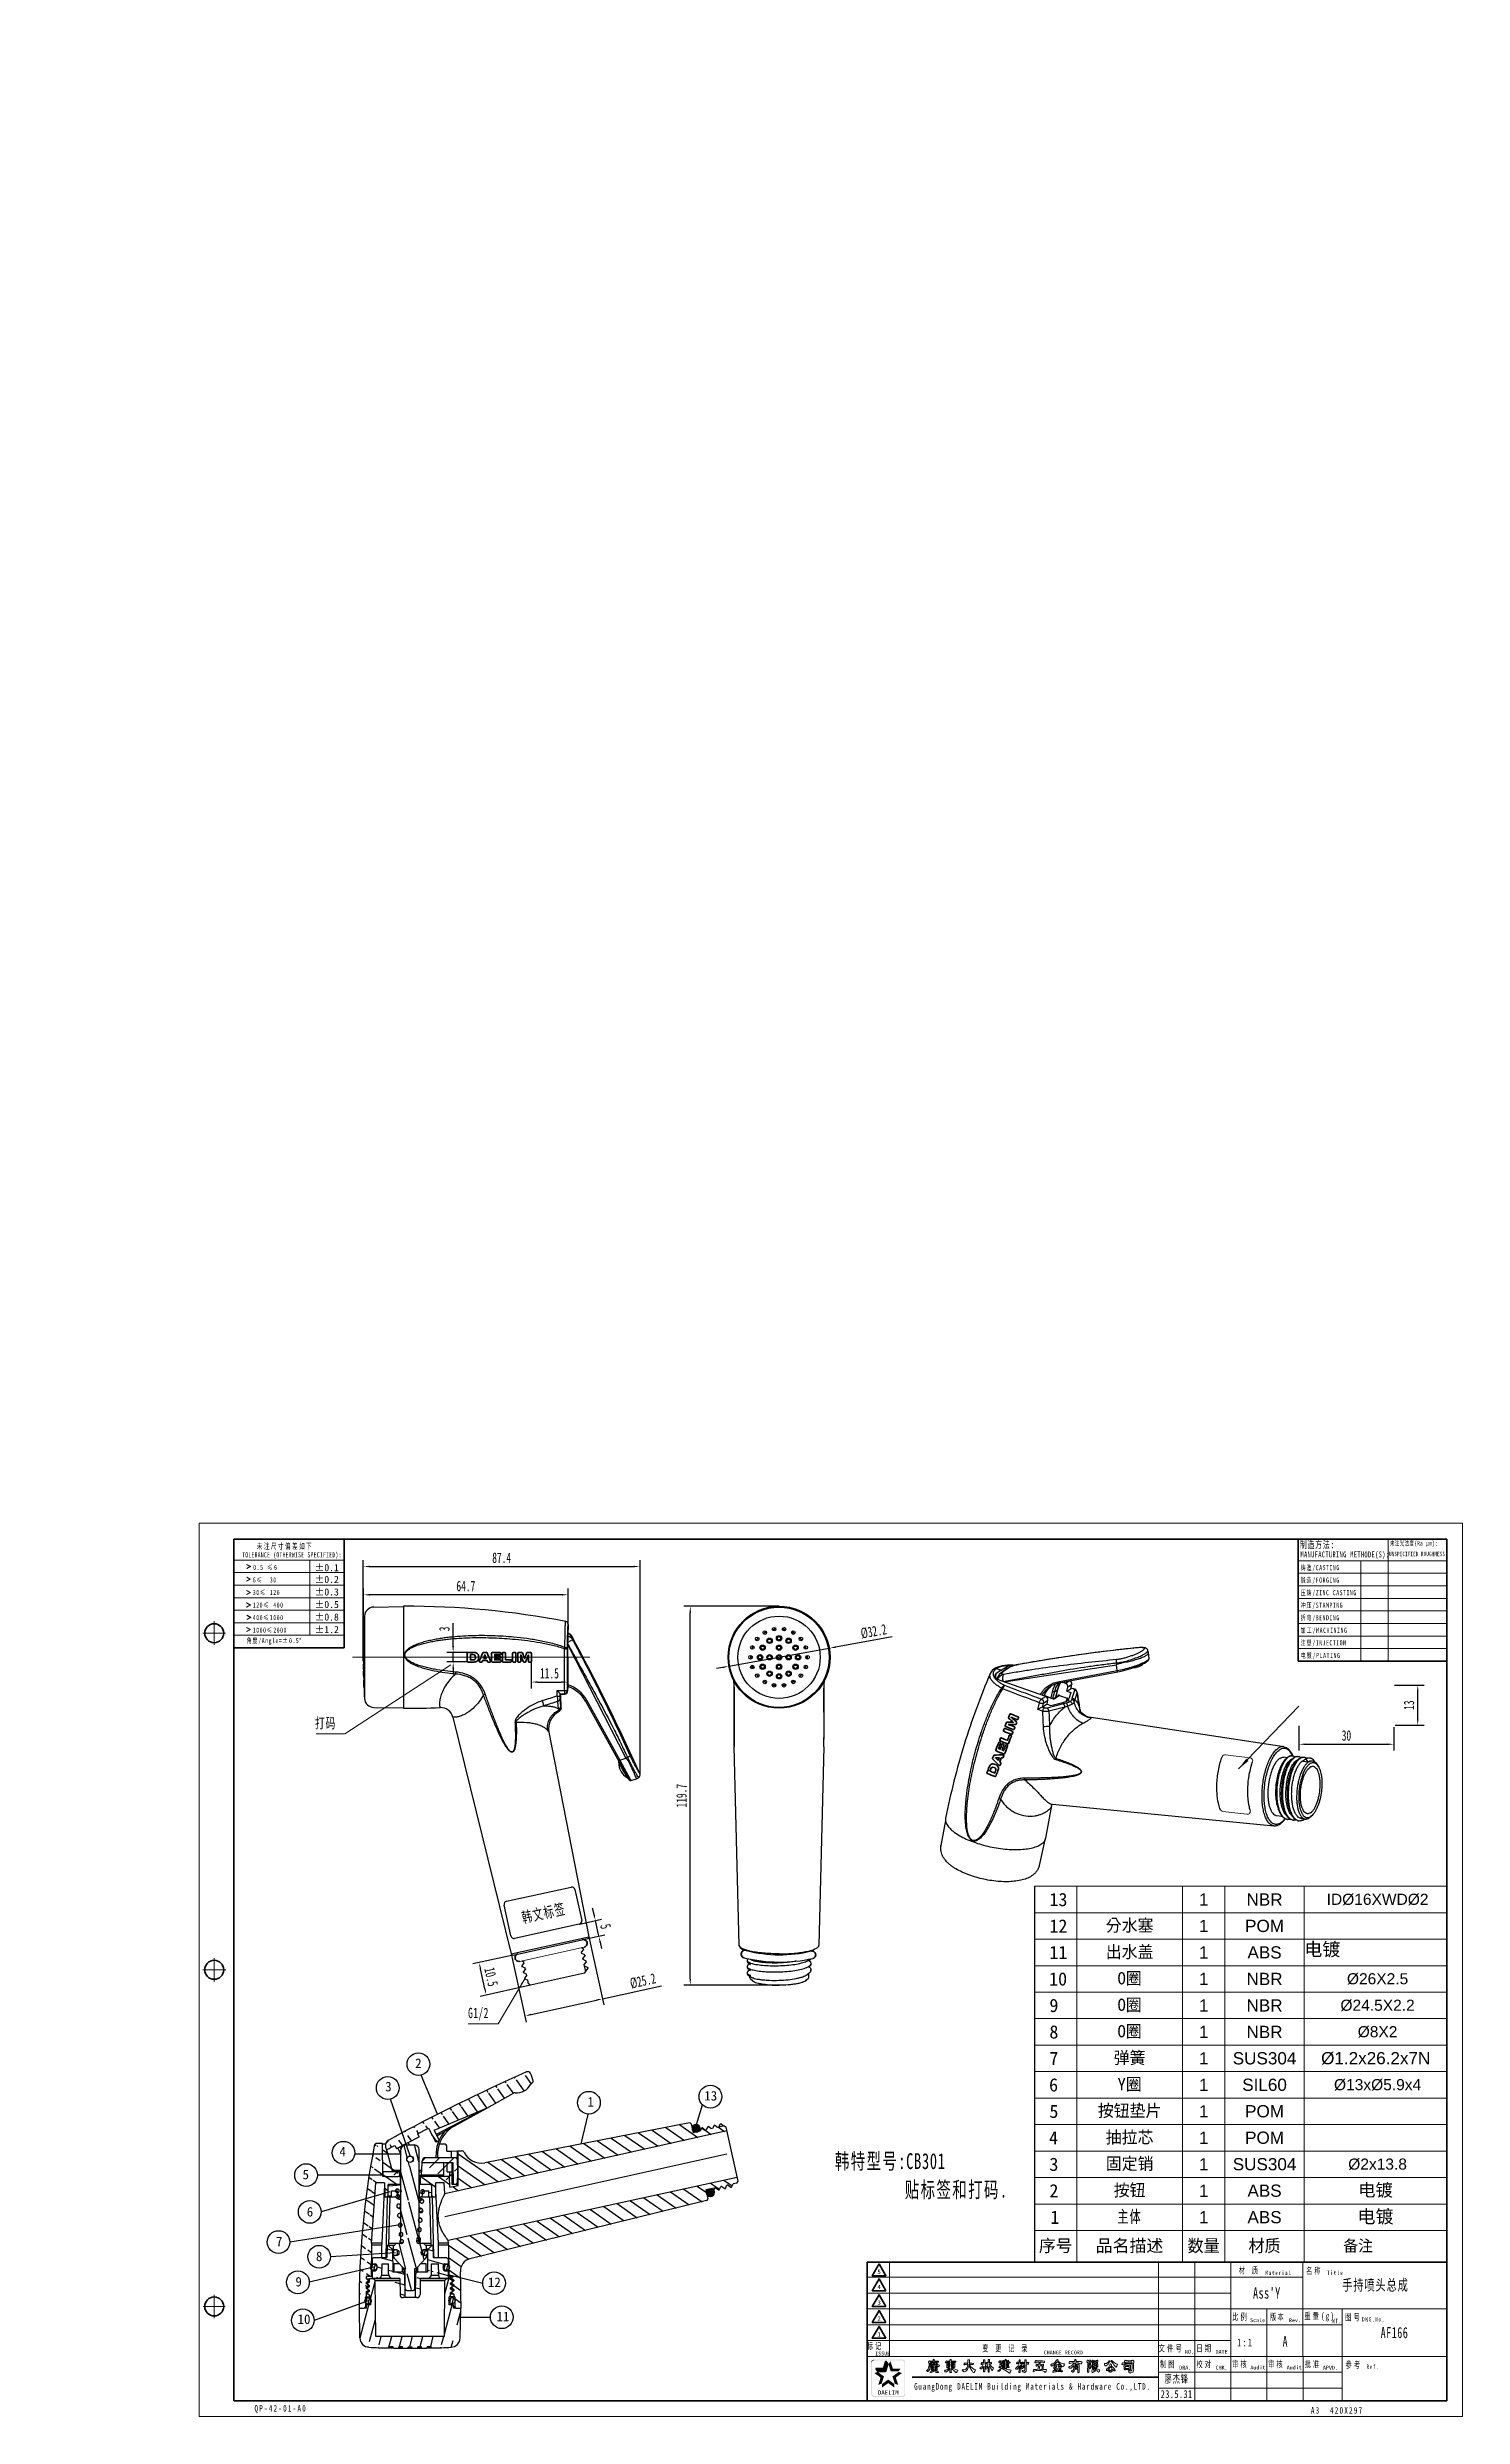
# Model space of a CAD drawing. Extents: x -7342 to 109, y -2713 to 214.
# Drawn here: x -5720 to -5273, y -2601 to -1853 of the extents above; entities that cross this region are included whole.
import ezdxf

# ---------------------------------------------------------------- set-up
doc = ezdxf.new("R2010")
doc.units = 0
doc.header["$LTSCALE"] = 7
doc.linetypes.add('\\M+5B5E3\\M+5BBAD\\M+5CFDF', pattern=[18, 12, -2, 2, -2])
doc.linetypes.add('\\M+5CBAB\\M+5B5E3\\M+5BBAD\\M+5CFDF', pattern=[22, 12, -2, 2, -2, 2, -2])
doc.layers.get('0').update_dxf_attribs({"color": 2, "linetype": 'CONTINUOUS'})
doc.layers.get('Defpoints').update_dxf_attribs({"linetype": 'CONTINUOUS'})
for name, color, linetype, lineweight in [('\\M+5B3DF\\M+5B4E7\\M+5CFDF\\M+5B2E3', 3, 'CONTINUOUS', 18), ('\\M+5C6CA\\M+5C3E6\\M+5CFDF\\M+5B2E3', 4, 'CONTINUOUS', 18), ('\\M+5CFB8\\M+5CAB5\\M+5CFDF\\M+5B2E3', 7, 'CONTINUOUS', 18), ('___SHELL', 7, 'CONTINUOUS', 18), ('EB0', 7, 'CONTINUOUS', 35)]:
    doc.layers.add(name, color=color, linetype=linetype, lineweight=lineweight)
doc.layers.add('DWG', color=7, linetype='CONTINUOUS')
doc.styles.add('\\M+5B1EA\\M+5D7BC', font='', dxfattribs={"width": 0.667})
doc.styles.add('\\M+5D1F9\\M+5CABD 1', font='')
doc.styles.add('UserTxtStyle1', font='', dxfattribs={"width": 0.667})
doc.styles.add('UserTxtStyle10', font='')
doc.styles.add('UserTxtStyle11', font='', dxfattribs={"width": 0.67})
doc.styles.add('UserTxtStyle12', font='', dxfattribs={"width": 0.667})
doc.styles.add('UserTxtStyle2', font='', dxfattribs={"width": 0.667})
doc.styles.add('UserTxtStyle3', font='', dxfattribs={"width": 0.667})
doc.styles.add('UserTxtStyle4', font='', dxfattribs={"width": 0.667})
doc.styles.add('UserTxtStyle5', font='')
doc.styles.add('UserTxtStyle6', font='', dxfattribs={"width": 0.67})
doc.styles.add('UserTxtStyle7', font='', dxfattribs={"width": 0.67})
doc.styles.add('UserTxtStyle8', font='', dxfattribs={"width": 0.67})
doc.styles.get('\\M+5B1EA\\M+5D7BC').set_extended_font_data('宋体')
doc.styles.get('\\M+5D1F9\\M+5CABD 1').set_extended_font_data('宋体')
doc.styles.get('UserTxtStyle1').set_extended_font_data('宋体')
doc.styles.get('UserTxtStyle10').set_extended_font_data('宋体')
doc.styles.get('UserTxtStyle11').set_extended_font_data('宋体')
doc.styles.get('UserTxtStyle12').set_extended_font_data('宋体')
doc.styles.get('UserTxtStyle2').set_extended_font_data('宋体')
doc.styles.get('UserTxtStyle3').set_extended_font_data('宋体')
doc.styles.get('UserTxtStyle4').set_extended_font_data('宋体')
doc.styles.get('UserTxtStyle5').set_extended_font_data('宋体')
doc.styles.get('UserTxtStyle6').set_extended_font_data('宋体')
doc.styles.get('UserTxtStyle7').set_extended_font_data('宋体')
doc.styles.get('UserTxtStyle8').set_extended_font_data('宋体')
doc.dimstyles.new('\\M+5B1EA\\M+5D7BC', dxfattribs={"dimtxt": 3.277832, "dimasz": 2, "dimexe": 2, "dimexo": 0, "dimgap": 1.110315, "dimtad": 1, "dimdsep": 46, "dimtxsty": '\\M+5B1EA\\M+5D7BC', "dimblk": '_CAXARROW', "dimcen": 0, "dimdle": 6, "dimaunit": 1, "dimazin": 2, "dimtfac": 0.707107, "dimtdec": 3, "dimtmove": 0, "dimatfit": 3, "dimfxl": 0, "dimfrac": 2, "dimtolj": 1, "dimarcsym": 0})
pattern_1 = [(255, (-6304.207, -2145.5374), (3.066814, -0.82175), [])]
pattern_2 = [(45, (-6304.20703, -2145.5374), (-0.2245064, 0.2245064), []), (135, (-6304.20703, -2145.5374), (-0.2245064, -0.2245064), [])]

msp = doc.modelspace()

# ---------------------------------------------------------------- texts
at = {"attachment_point": 5}
for s, insert, char_height, width in [('{\\farial|b0|i0|c103|p68;1}', (-5354.43948, -2437.56112), 3.8617611, 13.3790246), ('{\\farial|b0|i0|c103|p68;NBR}', (-5335.20713, -2437.56112), 3.8617611, 25.0856712), ('{\\farial|b0|i0|c0|p34;ID%%C16XWD%%C2}', (-5299.51469, -2437.56112), 3.51, 34.0329279), ('分水塞', (-5377.8118, -2445.92301), 3.861761, 33.3656156), ('{\\farial|b0|i0|c103|p68;1}', (-5354.43948, -2445.92301), 3.8617611, 13.3790246), ('{\\farial|b0|i0|c103|p68;POM}', (-5335.20713, -2445.92301), 3.8617611, 25.0856712), ('出水盖', (-5377.8118, -2454.2849), 3.861761, 33.3656156), ('{\\farial|b0|i0|c103|p68;1}', (-5354.43948, -2454.2849), 3.8617611, 13.3790246), ('{\\farial|b0|i0|c103|p68;ABS}', (-5335.20713, -2454.2849), 3.8617611, 25.0856712), ('{\\fSimSun|b0|i0|c103|p68;O}圈', (-5377.8118, -2462.64679), 3.8617611, 33.3656156), ('{\\farial|b0|i0|c103|p68;1}', (-5354.43948, -2462.64679), 3.8617611, 13.3790246), ('{\\farial|b0|i0|c103|p68;NBR}', (-5335.20713, -2462.64679), 3.8617611, 25.0856712), ('{\\farial|b0|i0|c0|p34;%%C26X2.5}', (-5299.51469, -2462.64679), 3.51, 34.0329279), ('{\\fSimSun|b0|i0|c103|p68;O}圈', (-5377.8118, -2471.00868), 3.8617611, 33.3656156), ('{\\farial|b0|i0|c103|p68;1}', (-5354.43948, -2471.00868), 3.8617611, 13.3790246), ('{\\farial|b0|i0|c103|p68;NBR}', (-5335.20713, -2471.00868), 3.8617611, 25.0856712), ('{\\farial|b0|i0|c0|p34;%%C24.5X2.2}', (-5299.51469, -2471.00868), 3.51, 34.0329279), ('{\\fSimSun|b0|i0|c103|p68;O}圈', (-5377.8118, -2479.37057), 3.8617611, 33.3656156), ('{\\farial|b0|i0|c103|p68;1}', (-5354.43948, -2479.37057), 3.8617611, 13.3790246), ('{\\farial|b0|i0|c103|p68;NBR}', (-5335.20713, -2479.37057), 3.8617611, 25.0856712), ('{\\farial|b0|i0|c0|p34;%%C8X2}', (-5299.51469, -2479.37057), 3.51, 34.0329279), ('弹簧', (-5377.8118, -2487.73246), 3.861761, 33.3656156), ('{\\farial|b0|i0|c103|p68;1}', (-5354.43948, -2487.73246), 3.8617611, 13.3790246), ('{\\farial|b0|i0|c103|p68;SUS304}', (-5335.20713, -2487.73246), 3.8617611, 25.0856712), ('{\\farial|b0|i0|c0|p34;%%C1.2x26.2x7N}', (-5300.09848, -2487.73246), 3.8617611, 34.0329279), ('{\\fSimSun|b0|i0|c103|p68;Y}圈', (-5377.8118, -2496.09435), 3.8617611, 33.3656156), ('{\\farial|b0|i0|c103|p68;1}', (-5354.43948, -2496.09435), 3.8617611, 13.3790246), ('{\\farial|b0|i0|c103|p68;SIL60}', (-5335.20713, -2496.09435), 3.8617611, 25.0856712), ('{\\farial|b0|i0|c0|p34;%%C13x%%C5.9x4}', (-5299.51469, -2496.09435), 3.51, 34.0329279), ('按钮垫片', (-5377.8118, -2504.45624), 3.861761, 33.3656156), ('{\\farial|b0|i0|c103|p68;1}', (-5354.43948, -2504.45624), 3.8617611, 13.3790246), ('{\\farial|b0|i0|c103|p68;POM}', (-5335.20713, -2504.45624), 3.8617611, 25.0856712), ('抽拉芯', (-5377.8118, -2512.81813), 3.861761, 33.3656156), ('{\\farial|b0|i0|c103|p68;1}', (-5354.43948, -2512.81813), 3.8617611, 13.3790246), ('{\\farial|b0|i0|c103|p68;POM}', (-5335.20713, -2512.81813), 3.8617611, 25.0856712), ('固定销', (-5377.8118, -2521.18003), 3.861761, 33.3656156), ('{\\farial|b0|i0|c103|p68;1}', (-5354.43948, -2521.18003), 3.8617611, 13.3790246), ('{\\farial|b0|i0|c103|p68;SUS304}', (-5335.20713, -2521.18003), 3.8617611, 25.0856712), ('{\\farial|b0|i0|c0|p34;%%C2x13.8}', (-5299.51469, -2521.18003), 3.51, 34.0329279), ('按钮', (-5377.8118, -2529.54192), 3.861761, 33.3656156), ('{\\farial|b0|i0|c103|p68;1}', (-5354.43948, -2529.54192), 3.8617611, 13.3790246), ('{\\farial|b0|i0|c103|p68;ABS}', (-5335.20713, -2529.54192), 3.8617611, 25.0856712), ('{\\farial|b0|i0|c103|p68;1}', (-5354.43948, -2537.90381), 3.8617611, 13.3790246), ('{\\farial|b0|i0|c103|p68;ABS}', (-5335.20713, -2537.90381), 3.8617611, 25.0856712), ('{\\fSimSun|b0|i0|c134|p2;\\H1.011x;序号}', (-5401.15134, -2547.10189), 3.8617611, 13.3790246), ('{\\fSimSun|b0|i0|c134|p2;\\H1.011x;品名描述}', (-5377.85277, -2547.10189), 3.8617611, 33.4475616), ('数量', (-5354.43948, -2547.10189), 3.903777, 13.3790246), ('材质', (-5335.20713, -2547.10189), 3.903777, 25.0856712), ('备注', (-5305.64783, -2547.10189), 3.614608, 34.0329279)]:
    msp.add_mtext(s, dxfattribs=dict(at, insert=insert, char_height=char_height, width=width))
at = {"color": 6, "width": 45}
for insert, char_height, attachment_point in [((-5322.6643, -2451.20522), 4.1809, 1), ((-5300.1643, -2529.54192), 4, 5), ((-5300.1643, -2537.90381), 4.1809, 5)]:
    msp.add_mtext('{\\fSimSun|b0|i0|c134|p2;\\C256;电镀}', dxfattribs=dict(at, insert=insert, char_height=char_height, attachment_point=attachment_point))
at = {"char_height": 3, "width": 6.8251996, "attachment_point": 1, "style": '\\M+5D1F9\\M+5CABD 1'}
for s, insert in [('2', (-5603.42375, -2487.77477)), ('3', (-5612.87912, -2495.14661)), ('13', (-5512.12705, -2498.03503)), ('1', (-5549.04954, -2499.94706)), ('4', (-5627.32332, -2515.67237)), ('5', (-5638.97911, -2522.89236)), ('6', (-5637.65171, -2534.67724)), ('7', (-5647.35609, -2544.04402)), ('8', (-5634.75723, -2548.76267)), ('9', (-5641.22272, -2556.75609)), ('12', (-5580.44223, -2556.93035)), ('10', (-5640.56191, -2568.60444)), ('11', (-5577.74089, -2567.74798))]:
    msp.add_mtext(s, dxfattribs=dict(at, insert=insert))
at = {"insert": (-5377.8118, -2537.90381), "char_height": 3.861761, "width": 33.3656156, "attachment_point": 5, "line_spacing_factor": 1.15057, "style": '\\M+5B1EA\\M+5D7BC'}
msp.add_mtext('\\T1.1;主体', dxfattribs=at)
at = {"layer": '\\M+5B3DF\\M+5B4E7\\M+5CFDF\\M+5B2E3', "linetype": 'Continuous', "lineweight": 18, "line_spacing_factor": 1.15057}
for s, insert, char_height, width, attachment_point, style in [('\\T1.274;未注尺寸偏差如下', (-5653.42833, -2327.13256), 1.8730469, 23.7007261, 7, 'UserTxtStyle2'), ('\\T1.1;制造方法:', (-5324.03997, -2324.30885), 2.3413086, 69.6800126, 1, '\\M+5B1EA\\M+5D7BC'), ('\\T1.1;未注光洁度(Ra μm):', (-5295.58812, -2324.30885), 1.4984375, 69.6800126, 1, '\\M+5B1EA\\M+5D7BC'), ('\\T1.1;TOLERANCE (OTHERWISE SPECIFIED):', (-5658.04872, -2327.87754), 1.638916, 69.6800126, 1, '\\M+5B1EA\\M+5D7BC'), ('\\T1.2329;    0.5 ≤6', (-5658.97785, -2333.53314), 1.640625, 15.5173948, 7, 'UserTxtStyle3'), ('%%P0.1', (-5635.16473, -2333.90289), 2.247656, 11.8098281, 7, 'UserTxtStyle5'), ('\\T1.2055;铸造/CASTING', (-5323.78674, -2333.96322), 1.6407891, 16.4259672, 7, 'UserTxtStyle4'), ('\\T1.1;MANUFACTURING METHODE(S):', (-5323.86188, -2330.01979), 1.8730469, 36.8714265, 7, '\\M+5B1EA\\M+5D7BC'), ('\\T1.1;UNSPECIFIED ROUGHNESS:', (-5295.8728, -2327.72423), 1.4047852, 69.6800126, 1, '\\M+5B1EA\\M+5D7BC'), ('\\T1.2055;    30≤ 120', (-5658.97785, -2341.45236), 1.640625, 16.6695639, 7, 'UserTxtStyle4'), ('\\T1.2055;    6≤  30', (-5658.97785, -2337.49236), 1.640625, 15.2222407, 7, 'UserTxtStyle4'), ('%%P0.2', (-5635.16473, -2337.62289), 2.247656, 12.0024844, 7, 'UserTxtStyle5'), ('%%P0.3', (-5635.16473, -2341.58289), 2.247656, 12.0024844, 7, 'UserTxtStyle5'), ('\\T1.2055;锻造/FORGING', (-5323.78674, -2337.91098), 1.6407891, 16.4259672, 7, 'UserTxtStyle4'), ('\\T1.2055;压铸/ZINC CASTING', (-5323.78674, -2341.88322), 1.6407891, 23.6633073, 7, 'UserTxtStyle4'), ('\\T1.2055;    400≤1000', (-5658.97785, -2349.37236), 1.6407891, 18.1186989, 7, 'UserTxtStyle4'), ('\\T1.2055;    120≤ 400', (-5658.97785, -2345.41236), 1.6407891, 18.1186989, 7, 'UserTxtStyle4'), ('%%P0.5', (-5635.16473, -2345.54289), 2.247656, 12.0024844, 7, 'UserTxtStyle5'), ('%%P0.8', (-5635.16473, -2349.50289), 2.247656, 12.02175, 7, 'UserTxtStyle5'), ('\\T1.2055;冲压/STAMPING', (-5323.78674, -2345.8341), 1.6407891, 17.8734352, 7, 'UserTxtStyle4'), ('\\T1.2055;折弯/BENDING', (-5323.78674, -2349.80322), 1.6407891, 16.4259672, 7, 'UserTxtStyle4'), ('\\T1.2055;    1000≤2000', (-5658.97785, -2353.33236), 1.640625, 19.5642105, 7, 'UserTxtStyle4'), ('\\T1.2055;角度/Angle=%%P0.5%%D', (-5656.61867, -2357.14114), 1.6407891, 23.1351406, 7, 'UserTxtStyle4'), ('%%P1.2', (-5635.16473, -2353.46289), 2.247656, 12.0024844, 7, 'UserTxtStyle5'), ('\\T1.2329;加工/MACHINING', (-5323.78674, -2353.75098), 1.6407891, 19.6809725, 7, 'UserTxtStyle3'), ('\\T1.2055;注塑/INJECTION', (-5323.78674, -2357.71098), 1.6407891, 19.3490451, 7, 'UserTxtStyle4'), ('\\T1.2329;电镀/PLATING', (-5323.78674, -2361.70145), 1.6407891, 16.720237, 7, 'UserTxtStyle3'), ('\\T1.3425;QP-42-01-A0', (-5654.1507, -2599.79747), 2.0603516, 21.5844337, 7, 'UserTxtStyle1')]:
    msp.add_mtext(s, dxfattribs=dict(at, insert=insert, char_height=char_height, width=width, attachment_point=attachment_point, style=style))
at = {"layer": '\\M+5B3DF\\M+5B4E7\\M+5CFDF\\M+5B2E3', "color": 7, "insert": (-5570.05572, -2441.62211), "char_height": 3.5, "width": 22.7858708, "attachment_point": 1, "rotation": 12.35788581, "line_spacing_factor": 1.15057, "style": '\\M+5B1EA\\M+5D7BC'}
msp.add_mtext('\\T1.1;韩文标签', dxfattribs=at)
at = {"layer": '\\M+5B3DF\\M+5B4E7\\M+5CFDF\\M+5B2E3', "color": 7, "line_spacing_factor": 1.15057, "style": '\\M+5B1EA\\M+5D7BC'}
for s, insert, char_height, width, attachment_point in [('\\T1.1;韩特型号:CB301', (-5470.89008, -2517.67946), 5, 78.3694697, 1), ('\\T1.1; 贴标签和打码.\\P  ', (-5451.30975, -2526.69855), 5, 59.3196414, 1), ('\\T1.1;手持喷头总成', (-5300.1643, -2559.49402), 3.5, 45, 5), ("\\T1.1;Ass'Y", (-5334.47592, -2561.86902), 3.5, 22.7761124, 5), ('\\T1.1;AF166', (-5294.17393, -2574.36902), 3.5, 33.0192722, 5), ('\\T1.1;廖杰锋\\P23.5.31\\P', (-5362.96398, -2591.36902), 2.5, 11.4, 5)]:
    msp.add_mtext(s, dxfattribs=dict(at, insert=insert, char_height=char_height, width=width, attachment_point=attachment_point))
at = {"layer": '\\M+5B3DF\\M+5B4E7\\M+5CFDF\\M+5B2E3', "color": 3, "linetype": 'Continuous', "lineweight": 18, "insert": (-5329.49059, -2578.77403), "char_height": 3.371484, "width": 2.3515815, "attachment_point": 7, "line_spacing_factor": 1.15057, "style": 'UserTxtStyle1'}
msp.add_mtext('\\T1.3425;A', dxfattribs=at)
at = {"layer": '___SHELL', "linetype": 'Continuous', "attachment_point": 1, "style": '\\M+5D1F9\\M+5CABD 1'}
for s, insert, char_height, width in [('13', (-5403.14227, -2435.47065), 4.180945, 6.5700567), ('12', (-5403.14227, -2443.83254), 4.180945, 6.5700567), ('11', (-5403.14227, -2452.19443), 4.180945, 6.5700567), ('10', (-5403.24181, -2460.55632), 4.180945, 6.3709641), ('9', (-5403.14227, -2468.91821), 4.18095, 6.5700567), ('8', (-5403.14227, -2477.2801), 4.18095, 6.5700567), ('7', (-5403.14227, -2485.64199), 4.18095, 6.5700567), ('6', (-5403.24181, -2494.00388), 4.18095, 6.3709641), ('5', (-5403.14227, -2502.36577), 4.18095, 6.5700567), ('4', (-5403.24181, -2510.72766), 4.18095, 6.7691494), ('3', (-5403.14227, -2519.08955), 4.18095, 6.5700567), ('2', (-5403.14227, -2527.45144), 4.18095, 6.5700567), ('1', (-5402.84363, -2535.81333), 4.18095, 4.7782231)]:
    msp.add_mtext(s, dxfattribs=dict(at, insert=insert, char_height=char_height, width=width))
at = {"layer": 'EB0', "linetype": 'Continuous', "lineweight": 18, "line_spacing_factor": 1.15057}
for s, insert, char_height, width, attachment_point, style in [('5', (-5456.91398, -2555.88507), 1.40479, 1.3365527, 8, 'UserTxtStyle5'), ('\\T1.3425;材 质', (-5339.97923, -2555.92807), 2.0603516, 8.0938354, 8, 'UserTxtStyle6'), ('\\T1.3425;Material', (-5334.90964, -2556.18614), 1.4047852, 10.5270939, 7, 'UserTxtStyle8'), ('\\T1.3425;名称', (-5322.07292, -2556.10137), 2.0603516, 6.2446303, 7, 'UserTxtStyle6'), ('\\T1.3425;Title', (-5315.43127, -2556.18614), 1.4047852, 6.4488212, 7, 'UserTxtStyle8'), ('4', (-5456.91398, -2560.61902), 1.40479, 1.4208398, 8, 'UserTxtStyle5'), ('3', (-5456.91398, -2565.63507), 1.40479, 1.3365527, 8, 'UserTxtStyle5'), ('2', (-5456.91398, -2570.61902), 1.40479, 1.3365527, 8, 'UserTxtStyle5'), ('\\T1.3425;比例', (-5342.79811, -2570.63271), 2.1192187, 6.3283898, 8, 'UserTxtStyle6'), ('Scale', (-5339.7761, -2571.05029), 1.21748, 6.5117812, 7, 'UserTxtStyle5'), ('\\T1.2055;版本', (-5331.10907, -2570.6592), 2.0603516, 6.0544063, 8, 'UserTxtStyle11'), ('Rev.', (-5327.50795, -2571.05725), 1.21748, 4.0291646, 7, 'UserTxtStyle10'), ('\\T1.3425;重量(g)', (-5322.59201, -2570.79853), 2.0603516, 11.8051167, 7, 'UserTxtStyle6'), ('\\T1.3425;WT.', (-5313.86195, -2571.41623), 1.4047852, 3.1356683, 7, 'UserTxtStyle8'), ('\\T1.3425;图号', (-5309.76262, -2570.80433), 2.1192187, 6.3875514, 7, 'UserTxtStyle6'), ('\\T1.3425;DWG.No.', (-5304.37286, -2570.86171), 1.4047852, 8.6809317, 7, 'UserTxtStyle8'), ('\\T1.3425;标记', (-5458.1823, -2579.82704), 2.0603516, 6.2561339, 8, 'UserTxtStyle6'), ('ISSUE', (-5458.15721, -2581.5883), 1.21748, 6.5848301, 7, 'UserTxtStyle5'), ('1', (-5456.91398, -2575.61902), 1.40479, 1.2161426, 8, 'UserTxtStyle5'), ('\\T1.3425;变 更 记 录', (-5416.87627, -2580.56191), 2.0603516, 19.2544202, 8, 'UserTxtStyle6'), ('CHANGE RECORD', (-5404.95763, -2581.24784), 1.2174805, 17.2603945, 7, 'UserTxtStyle5'), ('\\T1.3425;文件号', (-5364.67103, -2580.59331), 2.1192187, 9.9353496, 8, 'UserTxtStyle6'), ('NO.', (-5360.32607, -2581.02114), 1.21748, 3.1410996, 7, 'UserTxtStyle5'), ('\\T1.3425;日期', (-5354.09346, -2580.58153), 2.1192187, 6.3757191, 8, 'UserTxtStyle6'), ('DATE', (-5350.68289, -2581.00027), 1.21748, 5.2490801, 7, 'UserTxtStyle5'), ('\\T1.3425;1:1', (-5343.86229, -2578.7291), 2.4349609, 6.190399, 7, 'UserTxtStyle12'), ('\\T1.3425;制图', (-5365.61492, -2585.57336), 2.0603516, 6.1410976, 8, 'UserTxtStyle6'), ('DRA.', (-5362.15026, -2586.02114), 1.21748, 4.4768496, 7, 'UserTxtStyle5'), ('\\T1.3425;校对', (-5354.09346, -2585.57336), 2.0603516, 6.2676375, 8, 'UserTxtStyle6'), ('CHK.', (-5350.68289, -2586.02114), 1.21748, 4.4768496, 7, 'UserTxtStyle5'), ('\\T1.3425;审核', (-5342.81269, -2585.60508), 2.1192187, 6.3993837, 8, 'UserTxtStyle6'), ('Audit', (-5339.69391, -2586.00723), 1.21748, 6.4700391, 7, 'UserTxtStyle5'), ('\\T1.3425;审核', (-5331.4471, -2585.60508), 2.1192187, 6.3993837, 8, 'UserTxtStyle6'), ('Audit', (-5328.1994, -2586.00723), 1.21748, 6.4700391, 7, 'UserTxtStyle5'), ('\\T1.3425;批准', (-5319.92885, -2585.56191), 2.0603516, 6.2561339, 8, 'UserTxtStyle6'), ('APVD.', (-5316.78212, -2586.02114), 1.21748, 5.8125996, 7, 'UserTxtStyle5'), ('\\T1.3425;参考', (-5309.65397, -2585.78521), 2.1192187, 6.4585452, 7, 'UserTxtStyle6'), ('\\T1.3425;Ref.', (-5303.01232, -2585.83517), 1.4047852, 4.5219842, 7, 'UserTxtStyle8'), ('\\T1.3425;A3  420X297', (-5320.57088, -2599.95963), 2.0603516, 21.560875, 7, 'UserTxtStyle1')]:
    msp.add_mtext(s, dxfattribs=dict(at, insert=insert, char_height=char_height, width=width, attachment_point=attachment_point, style=style))
at = {"layer": 'EB0', "color": 150, "linetype": 'Continuous', "lineweight": 18, "insert": (-5454.04706, -2593.95278), "char_height": 1.404785, "width": 9.1993359, "attachment_point": 8, "line_spacing_factor": 1.15057, "style": 'UserTxtStyle5'}
msp.add_mtext('DAELIM', dxfattribs=at)
at = {"layer": 'EB0', "color": 7, "linetype": 'Continuous', "lineweight": 18, "insert": (-5408.50203, -2591.6699), "char_height": 2.0603516, "width": 81.3705615, "attachment_point": 5, "line_spacing_factor": 1.15057, "style": 'UserTxtStyle7'}
msp.add_mtext('\\T1.2055;GuangDong DAELIM Building Materials & Hardware Co.,LTD.', dxfattribs=at)

# ---------------------------------------------------------------- blocks, each defined once
blk = doc.blocks.new('*X4')
at = {"layer": 'EB0', "color": 0, "linetype": 'ByBlock', "lineweight": -2, "ltscale": 0.2}
for points in [[(1.86, -2.31), (1.39, -2.31), (1, -2.33), (0.76, -2.39), (0.59, -2.47), (0.53, -2.47), (0.49, -2.45), (0.48, -2.39), (0.48, -2.31), (0.53, -2.11), (0.6, -1.95), (0.69, -1.9), (0.79, -1.9), (1, -1.98), (1.23, -2.03), (1.53, -2.03), (1.86, -2), (1.86, -1.75), (1.86, -1.64), (1.87, -1.56), (1.91, -1.52), (1.96, -1.49), (2.03, -1.44), (2.1, -1.42), (2.15, -1.46), (2.2, -1.54), (2.24, -1.57), (2.26, -1.64), (2.27, -1.8), (2.27, -2), (3.51, -2), (3.63, -2.03), (3.71, -2.07), (3.7, -2.16), (3.65, -2.26), (3.6, -2.29), (3.53, -2.31), (3.44, -2.31), (3.34, -2.31), (2.27, -2.31), (2.27, -2.62), (2.53, -2.62), (2.75, -2.61), (2.91, -2.59), (3.03, -2.57), (3.12, -2.52), (3.2, -2.49), (3.27, -2.52), (3.34, -2.57), (3.39, -2.62), (3.42, -2.68), (3.42, -2.77), (3.41, -2.88), (3.39, -3.11), (3.37, -3.34), (3.36, -3.57), (3.34, -3.8), (3.32, -3.93), (3.27, -4.01), (3.15, -4.01), (2.99, -3.96), (2.86, -3.9), (2.7, -3.87), (2.5, -3.85), (2.27, -3.85), (2.27, -3.9), (2.91, -4.26), (3.48, -4.56), (3.92, -4.73), (4.3, -4.83), (4.08, -5.29), (3.87, -5.6), (3.7, -5.6), (3.55, -5.45), (3.25, -5.14), (2.95, -4.84), (2.62, -4.57), (2.27, -4.32), (2.27, -5.24), (2.29, -5.42), (2.26, -5.55), (2.15, -5.6), (2, -5.6), (1.93, -5.6), (1.88, -5.56), (1.86, -5.45), (1.86, -5.29), (1.86, -4.16), (1.72, -4.39), (1.57, -4.6), (1.41, -4.78), (1.24, -4.93), (1.07, -5.11), (0.89, -5.25), (0.71, -5.32), (0.52, -5.34), (0.41, -5.34), (0.32, -5.31), (0.26, -5.21), (0.21, -5.09), (0.17, -5.01), (0.17, -4.94), (0.22, -4.91), (0.31, -4.88), (0.55, -4.83), (0.83, -4.71), (1.17, -4.47), (1.47, -4.2), (1.62, -4.01), (1.69, -3.85), (1.57, -3.85), (1.46, -3.86), (1.38, -3.88), (1.31, -3.9), (1.24, -3.96), (1.17, -4), (1.12, -4.03), (1.07, -4.06), (1, -4.08), (0.94, -4.08), (0.91, -4.01), (0.89, -3.9), (0.89, -3.65), (0.89, -3.39), (0.86, -3.13), (0.83, -2.88), (0.83, -2.77), (0.84, -2.68), (0.89, -2.62), (0.96, -2.57), (1.02, -2.52), (1.07, -2.49), (1.14, -2.52), (1.2, -2.57), (1.38, -2.59), (1.54, -2.61), (1.7, -2.62), (1.86, -2.62), (1.86, -2.31)], [(1.24, -3.13), (1.39, -3.16), (1.55, -3.17), (1.7, -3.16), (1.86, -3.13), (1.86, -2.93), (1.7, -2.9), (1.55, -2.89), (1.39, -2.9), (1.24, -2.93), (1.2, -2.98), (1.19, -3.03), (1.2, -3.08), (1.24, -3.13)], [(1.24, -3.39), (1.22, -3.47), (1.22, -3.53), (1.24, -3.57), (1.27, -3.6), (1.39, -3.62), (1.53, -3.63), (1.69, -3.62), (1.86, -3.6), (1.86, -3.39), (1.69, -3.39), (1.52, -3.39), (1.38, -3.39), (1.24, -3.39)], [(2.27, -3.08), (2.46, -3.11), (2.65, -3.12), (2.82, -3.11), (2.99, -3.08), (3.03, -3.06), (3.05, -3.02), (3.03, -2.98), (2.99, -2.93), (2.82, -2.9), (2.65, -2.88), (2.46, -2.88), (2.27, -2.88), (2.25, -2.88), (2.25, -2.9), (2.25, -2.98), (2.27, -3.08)], [(2.27, -3.39), (2.27, -3.6), (2.46, -3.62), (2.64, -3.63), (2.81, -3.62), (2.96, -3.6), (2.99, -3.57), (3.02, -3.53), (3.01, -3.47), (2.99, -3.39), (2.81, -3.37), (2.62, -3.35), (2.44, -3.37), (2.27, -3.39)]]:
    blk.add_lwpolyline(points, dxfattribs=at)
blk = doc.blocks.new('*X5')
at = {"layer": 'EB0', "color": 0, "linetype": 'ByBlock', "lineweight": -2, "ltscale": 0.2}
blk.add_lwpolyline([(3.24, -3.03), (3.01, -3.01), (2.79, -2.99), (2.56, -2.98), (2.34, -2.98), (2.34, -3.06), (2.41, -3.19), (2.6, -3.44), (2.86, -3.75), (2.98, -3.88), (3.11, -4.01), (3.25, -4.14), (3.41, -4.26), (3.63, -4.44), (3.86, -4.59), (4.08, -4.68), (4.3, -4.73), (4.1, -5.24), (3.89, -5.59), (3.7, -5.6), (3.51, -5.45), (3.36, -5.27), (3.2, -5.07), (3.05, -4.83), (2.89, -4.57), (2.63, -4.14), (2.42, -3.77), (2.29, -3.54), (2.2, -3.39), (2.17, -3.57), (2.12, -3.77), (2.03, -4.01), (1.93, -4.26), (1.76, -4.57), (1.53, -4.87), (1.2, -5.14), (0.88, -5.31), (0.65, -5.32), (0.48, -5.24), (0.28, -5.01), (0.14, -4.82), (0.14, -4.73), (0.21, -4.68), (0.64, -4.68), (1.02, -4.6), (1.31, -4.37), (1.55, -4.06), (1.67, -3.88), (1.77, -3.67), (1.82, -3.42), (1.86, -3.13), (1.88, -3.06), (1.86, -3), (1.79, -2.98), (1.69, -2.98), (1.41, -3.01), (1.16, -3.04), (0.96, -3.08), (0.79, -3.13), (0.69, -3.16), (0.62, -3.14), (0.64, -3.03), (0.69, -2.88), (0.77, -2.7), (0.86, -2.57), (0.95, -2.54), (1.03, -2.57), (1.24, -2.62), (1.45, -2.65), (1.65, -2.65), (1.86, -2.62), (1.89, -2.62), (1.92, -2.59), (1.93, -2.49), (1.93, -2.36), (1.91, -2.21), (1.9, -2.07), (1.89, -1.95), (1.89, -1.85), (1.91, -1.7), (1.94, -1.58), (2.01, -1.54), (2.1, -1.54), (2.25, -1.54), (2.37, -1.6), (2.39, -1.77), (2.38, -2), (2.38, -2.16), (2.37, -2.31), (2.36, -2.47), (2.34, -2.62), (2.65, -2.62), (3.12, -2.65), (3.47, -2.67), (3.61, -2.7), (3.65, -2.72), (3.68, -2.8), (3.69, -2.87), (3.65, -2.93), (3.58, -2.98), (3.53, -3.01), (3.46, -3.02), (3.36, -3.03), (3.24, -3.03)], dxfattribs=at)
blk = doc.blocks.new('*X6')
at = {"layer": 'EB0', "color": 0, "linetype": 'ByBlock', "lineweight": -2, "ltscale": 0.2}
for points in [[(2.07, -3.6), (2.1, -3.7), (2.11, -3.78), (2.07, -3.8), (2, -3.8), (1.89, -3.75), (1.79, -3.69), (1.7, -3.62), (1.62, -3.54), (1.62, -4.78), (1.62, -4.88), (1.61, -4.99), (1.6, -5.11), (1.58, -5.24), (1.55, -5.29), (1.51, -5.33), (1.46, -5.34), (1.41, -5.34), (1.33, -5.34), (1.26, -5.32), (1.24, -5.24), (1.24, -5.14), (1.24, -3.65), (0.96, -4.03), (0.72, -4.32), (0.55, -4.42), (0.41, -4.42), (0.28, -4.39), (0.17, -4.34), (0.12, -4.24), (0.1, -4.11), (0.1, -4.08), (0.12, -4.06), (0.15, -4.03), (0.21, -4.01), (0.53, -3.85), (0.83, -3.63), (1.05, -3.29), (1.24, -2.88), (0.98, -2.9), (0.78, -2.93), (0.69, -2.95), (0.65, -2.98), (0.55, -3.01), (0.48, -2.99), (0.48, -2.9), (0.52, -2.77), (0.55, -2.62), (0.6, -2.5), (0.67, -2.44), (0.76, -2.41), (0.84, -2.44), (0.95, -2.46), (1.08, -2.47), (1.24, -2.47), (1.24, -1.75), (1.22, -1.64), (1.23, -1.57), (1.31, -1.54), (1.41, -1.54), (1.53, -1.59), (1.62, -1.66), (1.64, -1.75), (1.62, -1.85), (1.62, -2.47), (1.96, -2.47), (2.03, -2.49), (2.08, -2.54), (2.08, -2.62), (2.07, -2.72), (2.05, -2.77), (2.02, -2.82), (1.98, -2.85), (1.93, -2.88), (1.62, -2.88), (1.7, -3.03), (1.8, -3.2), (1.93, -3.39), (2.07, -3.6)], [(2.65, -2.41), (2.65, -1.7), (2.65, -1.57), (2.68, -1.47), (2.77, -1.44), (2.89, -1.44), (2.99, -1.46), (3.07, -1.53), (3.1, -1.67), (3.1, -1.85), (3.08, -1.95), (3.07, -2.07), (3.06, -2.23), (3.06, -2.41), (3.68, -2.41), (3.75, -2.44), (3.79, -2.49), (3.79, -2.57), (3.75, -2.67), (3.73, -2.75), (3.69, -2.81), (3.6, -2.83), (3.48, -2.83), (3.03, -2.83), (3.2, -3.08), (3.4, -3.34), (3.67, -3.6), (3.96, -3.85), (4.15, -3.98), (4.29, -4.09), (4.34, -4.16), (4.34, -4.21), (4.13, -4.65), (3.94, -4.89), (3.77, -4.75), (3.61, -4.42), (3.46, -4.11), (3.31, -3.84), (3.18, -3.65), (3.06, -3.49), (3.06, -5.14), (3.06, -5.34), (3.02, -5.48), (2.91, -5.5), (2.75, -5.45), (2.7, -5.42), (2.66, -5.35), (2.65, -5.19), (2.65, -4.98), (2.65, -3.75), (2.56, -3.88), (2.47, -4.02), (2.36, -4.19), (2.24, -4.37), (2.08, -4.5), (1.95, -4.56), (1.86, -4.5), (1.79, -4.37), (1.77, -4.32), (1.77, -4.27), (1.79, -4.24), (1.82, -4.21), (2.1, -3.93), (2.34, -3.62), (2.51, -3.24), (2.65, -2.83), (2.55, -2.83), (2.44, -2.83), (2.34, -2.85), (2.24, -2.88), (2.19, -2.9), (2.15, -2.9), (2.13, -2.85), (2.13, -2.77), (2.15, -2.62), (2.19, -2.5), (2.25, -2.44), (2.34, -2.41), (2.65, -2.41)]]:
    blk.add_lwpolyline(points, dxfattribs=at)
blk = doc.blocks.new('*X7')
at = {"layer": 'EB0', "color": 0, "linetype": 'ByBlock', "lineweight": -2, "ltscale": 0.2}
for points in [[(2.48, -2.06), (2.03, -2.11), (1.94, -2.16), (1.88, -2.16), (1.86, -2.08), (1.86, -1.95), (1.88, -1.9), (1.9, -1.86), (1.94, -1.82), (2, -1.8), (2.12, -1.82), (2.24, -1.84), (2.36, -1.85), (2.48, -1.85), (2.46, -1.7), (2.47, -1.57), (2.51, -1.49), (2.58, -1.44), (2.63, -1.44), (2.68, -1.45), (2.74, -1.49), (2.79, -1.54), (2.82, -1.62), (2.84, -1.7), (2.84, -1.77), (2.82, -1.85), (3.24, -1.85), (3.39, -1.75), (3.51, -1.71), (3.56, -1.8), (3.58, -1.95), (3.58, -2.31), (3.7, -2.29), (3.81, -2.28), (3.91, -2.31), (3.99, -2.36), (4.03, -2.44), (4.03, -2.5), (3.98, -2.52), (3.89, -2.52), (3.58, -2.52), (3.58, -2.7), (3.58, -2.84), (3.56, -2.93), (3.55, -2.98), (3.48, -3.08), (3.4, -3.13), (3.3, -3.08), (3.2, -2.98), (3.13, -2.98), (3.05, -2.98), (2.96, -2.98), (2.86, -2.98), (2.86, -3.24), (3.2, -3.21), (3.46, -3.21), (3.55, -3.26), (3.55, -3.34), (3.56, -3.39), (3.49, -3.43), (3.22, -3.44), (2.86, -3.44), (2.86, -3.7), (3.37, -3.7), (3.48, -3.7), (3.57, -3.71), (3.63, -3.75), (3.68, -3.8), (3.7, -3.9), (3.69, -3.98), (3.63, -4.01), (3.55, -4.01), (2.89, -4.01), (2.91, -4.19), (2.9, -4.33), (2.84, -4.42), (2.75, -4.47), (3.17, -4.6), (3.57, -4.7), (3.96, -4.75), (4.34, -4.78), (4.11, -5.37), (3.88, -5.75), (3.63, -5.7), (3.37, -5.45), (2.86, -5.11), (2.34, -4.78), (1.82, -4.47), (1.31, -4.16), (1.14, -4.65), (0.93, -5.02), (0.64, -5.16), (0.31, -5.19), (0.24, -5.16), (0.19, -5.13), (0.17, -5.09), (0.17, -5.03), (0.17, -5.01), (0.19, -4.98), (0.22, -4.96), (0.28, -4.93), (0.53, -4.83), (0.76, -4.66), (0.91, -4.37), (1.03, -4.01), (0.91, -3.96), (0.8, -3.93), (0.71, -3.96), (0.62, -4.01), (0.55, -4.03), (0.5, -4.03), (0.5, -3.96), (0.52, -3.85), (0.59, -3.65), (0.69, -3.53), (0.88, -3.57), (1.1, -3.7), (1.19, -3.37), (1.22, -3.11), (1.15, -3.03), (1.03, -3.03), (1.02, -3.06), (0.99, -3.08), (0.96, -3.08), (0.93, -3.08), (0.83, -3.08), (0.76, -3.05), (0.77, -2.95), (0.83, -2.83), (0.89, -2.77), (0.96, -2.72), (1, -2.67), (1.03, -2.62), (1.07, -2.59), (1.1, -2.56), (1.12, -2.49), (1.14, -2.41), (1.12, -2.31), (1.08, -2.24), (1, -2.23), (0.89, -2.26), (0.81, -2.29), (0.73, -2.31), (0.67, -2.34), (0.62, -2.36), (0.53, -2.39), (0.47, -2.37), (0.46, -2.26), (0.48, -2.11), (0.5, -2.08), (0.52, -2.05), (0.57, -2), (0.62, -1.95), (0.65, -1.9), (0.69, -1.86), (0.74, -1.85), (0.79, -1.85), (0.91, -1.93), (1.03, -1.98), (1.14, -1.98), (1.24, -1.95), (1.41, -1.88), (1.54, -1.88), (1.57, -2.03), (1.55, -2.26), (1.38, -2.52), (1.26, -2.72), (1.24, -2.8), (1.27, -2.83), (1.45, -2.8), (1.56, -2.86), (1.55, -3.08), (1.48, -3.39), (1.45, -3.52), (1.42, -3.63), (1.39, -3.72), (1.38, -3.8), (1.5, -3.9), (1.67, -4.02), (1.96, -4.16), (2.25, -4.29), (2.44, -4.37), (2.58, -4.42), (2.53, -4.34), (2.49, -4.24), (2.48, -4.11), (2.48, -3.96), (1.86, -3.96), (1.72, -3.9), (1.69, -3.88), (1.67, -3.85), (1.69, -3.8), (1.72, -3.75), (1.74, -3.75), (1.76, -3.74), (1.77, -3.72), (1.79, -3.7), (2.48, -3.7), (2.48, -3.44), (2.31, -3.42), (2.14, -3.42), (1.98, -3.47), (1.82, -3.54), (1.79, -3.57), (1.76, -3.58), (1.76, -3.54), (1.76, -3.49), (1.77, -3.39), (1.8, -3.31), (1.84, -3.26), (1.89, -3.24), (2.48, -3.24), (2.48, -2.93), (2.07, -2.93), (2.03, -2.93), (2, -2.93), (1.96, -2.95), (1.93, -2.98), (1.86, -2.98), (1.82, -2.95), (1.82, -2.88), (1.86, -2.77), (1.88, -2.75), (1.9, -2.72), (1.94, -2.7), (2, -2.67), (2.48, -2.67), (2.48, -2.47), (2.17, -2.47), (2.12, -2.49), (2.06, -2.51), (2, -2.52), (1.93, -2.52), (1.86, -2.54), (1.8, -2.57), (1.76, -2.59), (1.72, -2.62), (1.65, -2.62), (1.61, -2.59), (1.62, -2.52), (1.65, -2.41), (1.67, -2.36), (1.7, -2.32), (1.74, -2.29), (1.79, -2.26), (1.84, -2.29), (1.88, -2.31), (1.91, -2.31), (1.93, -2.31), (2.01, -2.31), (2.13, -2.31), (2.29, -2.29), (2.48, -2.26), (2.48, -2.06)], [(2.86, -2.31), (3.27, -2.31), (3.27, -2.06), (2.86, -2.06), (2.86, -2.31)], [(2.86, -2.52), (2.86, -2.77), (3.27, -2.77), (3.27, -2.52), (2.86, -2.52)]]:
    blk.add_lwpolyline(points, dxfattribs=at)
blk = doc.blocks.new('*X8')
at = {"layer": 'EB0', "color": 0, "linetype": 'ByBlock', "lineweight": -2, "ltscale": 0.2}
for points in [[(1.93, -2.41), (1.98, -2.44), (2.01, -2.48), (2.01, -2.54), (2, -2.62), (1.94, -2.67), (1.87, -2.7), (1.76, -2.7), (1.62, -2.67), (1.76, -2.88), (1.89, -3.1), (2.03, -3.34), (2.17, -3.6), (2.19, -3.7), (2.18, -3.77), (2.13, -3.78), (2.07, -3.75), (1.93, -3.65), (1.8, -3.54), (1.7, -3.42), (1.62, -3.29), (1.62, -3.78), (1.61, -4.28), (1.6, -4.8), (1.58, -5.34), (1.58, -5.47), (1.55, -5.56), (1.46, -5.57), (1.34, -5.55), (1.26, -5.55), (1.2, -5.5), (1.19, -5.37), (1.2, -5.19), (1.22, -4.93), (1.23, -4.6), (1.24, -4.14), (1.24, -3.6), (1.03, -4.01), (0.83, -4.33), (0.64, -4.47), (0.45, -4.52), (0.34, -4.55), (0.25, -4.53), (0.17, -4.42), (0.1, -4.26), (0.19, -4.19), (0.27, -4.12), (0.34, -4.06), (0.41, -4.01), (0.53, -3.9), (0.66, -3.78), (0.79, -3.62), (0.93, -3.44), (1.05, -3.26), (1.15, -3.08), (1.2, -2.88), (1.24, -2.67), (1.05, -2.67), (0.88, -2.68), (0.76, -2.72), (0.65, -2.77), (0.57, -2.83), (0.5, -2.83), (0.48, -2.75), (0.48, -2.62), (0.53, -2.44), (0.62, -2.32), (0.76, -2.31), (0.93, -2.35), (1.08, -2.36), (1.24, -2.36), (1.24, -2.16), (1.23, -1.97), (1.22, -1.82), (1.2, -1.7), (1.22, -1.62), (1.24, -1.56), (1.27, -1.54), (1.31, -1.54), (1.48, -1.54), (1.6, -1.57), (1.64, -1.67), (1.62, -1.8), (1.62, -2.36), (1.7, -2.39), (1.79, -2.41), (1.86, -2.41), (1.93, -2.41)], [(4.3, -2.41), (4.25, -2.7), (4.18, -2.9), (4.06, -2.95), (3.92, -2.93), (3.82, -2.88), (3.71, -2.83), (3.6, -2.8), (3.48, -2.77), (3.46, -3.21), (3.45, -3.67), (3.46, -4.19), (3.48, -4.73), (3.48, -4.96), (3.44, -5.16), (3.32, -5.32), (3.17, -5.45), (3.01, -5.52), (2.85, -5.55), (2.67, -5.5), (2.48, -5.39), (2.32, -5.27), (2.22, -5.14), (2.22, -5.03), (2.27, -4.93), (2.34, -4.96), (2.41, -4.98), (2.48, -5.01), (2.55, -5.03), (2.72, -5.03), (2.86, -5), (2.94, -4.91), (2.99, -4.78), (3.03, -4.57), (3.05, -4.28), (3.06, -3.83), (3.06, -3.29), (2.96, -3.52), (2.84, -3.74), (2.7, -3.93), (2.55, -4.11), (2.34, -4.32), (2.15, -4.43), (1.98, -4.37), (1.82, -4.21), (1.79, -4.16), (1.79, -4.11), (1.84, -4.06), (1.93, -4.01), (2.03, -3.96), (2.14, -3.89), (2.25, -3.8), (2.38, -3.7), (2.6, -3.44), (2.79, -3.19), (2.93, -2.95), (3.03, -2.72), (2.74, -2.72), (2.48, -2.75), (2.31, -2.83), (2.17, -2.93), (2.12, -2.95), (2.08, -2.94), (2.07, -2.85), (2.07, -2.72), (2.12, -2.49), (2.18, -2.32), (2.25, -2.29), (2.34, -2.31), (2.41, -2.36), (2.53, -2.4), (2.75, -2.39), (3.03, -2.36), (3.03, -1.9), (3.03, -1.72), (3.05, -1.59), (3.13, -1.54), (3.24, -1.54), (3.36, -1.54), (3.45, -1.57), (3.48, -1.67), (3.48, -1.8), (3.48, -2.36), (3.72, -2.36), (3.94, -2.37), (4.13, -2.39), (4.3, -2.41)]]:
    blk.add_lwpolyline(points, dxfattribs=at)
blk = doc.blocks.new('*X9')
at = {"layer": 'EB0', "color": 0, "linetype": 'ByBlock', "lineweight": -2, "ltscale": 0.2}
for points in [[(2, -2.31), (1.62, -2.29), (1.28, -2.29), (1.03, -2.36), (0.83, -2.47), (0.72, -2.47), (0.65, -2.43), (0.65, -2.31), (0.69, -2.16), (0.76, -1.98), (0.84, -1.84), (0.95, -1.8), (1.07, -1.8), (1.14, -1.85), (1.21, -1.89), (1.31, -1.9), (1.41, -1.9), (1.93, -1.9), (2.46, -1.91), (3.01, -1.93), (3.58, -1.95), (3.61, -1.95), (3.64, -1.97), (3.67, -2), (3.68, -2.06), (3.7, -2.21), (3.67, -2.32), (3.56, -2.36), (3.41, -2.36), (3.08, -2.34), (2.78, -2.32), (2.55, -2.31), (2.34, -2.31), (2.32, -2.49), (2.3, -2.68), (2.27, -2.88), (2.24, -3.08), (2.55, -3.11), (2.81, -3.11), (2.98, -3.06), (3.1, -2.98), (3.22, -2.98), (3.31, -3.03), (3.34, -3.19), (3.34, -3.39), (3.29, -3.49), (3.24, -3.69), (3.2, -4.08), (3.17, -4.57), (3.63, -4.57), (4.01, -4.59), (4.2, -4.62), (4.3, -4.68), (4.15, -5.11), (3.98, -5.41), (3.77, -5.42), (3.55, -5.29), (3.32, -5.14), (3.03, -5.02), (2.62, -4.98), (2.13, -4.98), (1.53, -4.93), (1.02, -4.93), (0.67, -5.03), (0.41, -5.19), (0.29, -5.29), (0.2, -5.34), (0.15, -5.27), (0.14, -5.14), (0.15, -4.88), (0.2, -4.68), (0.31, -4.6), (0.45, -4.57), (0.59, -4.6), (0.79, -4.6), (1.12, -4.57), (1.51, -4.52), (1.6, -4.32), (1.68, -4.08), (1.76, -3.78), (1.82, -3.44), (1.62, -3.44), (1.43, -3.45), (1.27, -3.49), (1.14, -3.54), (1.05, -3.54), (0.99, -3.52), (1, -3.44), (1.03, -3.34), (1.07, -3.16), (1.12, -3.02), (1.22, -2.95), (1.34, -2.93), (1.43, -3.03), (1.54, -3.1), (1.7, -3.11), (1.89, -3.08), (1.93, -2.88), (1.96, -2.68), (1.98, -2.49), (2, -2.31)], [(1.89, -4.52), (2.2, -4.55), (2.47, -4.57), (2.67, -4.57), (2.82, -4.57), (2.93, -4.01), (2.96, -3.58), (2.87, -3.44), (2.72, -3.44), (2.17, -3.44), (2.12, -3.72), (2.06, -4), (1.98, -4.26), (1.89, -4.52)]]:
    blk.add_lwpolyline(points, dxfattribs=at)
blk = doc.blocks.new('*X10')
at = {"layer": 'EB0', "color": 0, "linetype": 'ByBlock', "lineweight": -2, "ltscale": 0.2}
for points in [[(2.27, -1.54), (2.32, -1.64), (2.35, -1.74), (2.32, -1.82), (2.27, -1.9), (2.63, -2.21), (3, -2.47), (3.39, -2.62), (3.79, -2.72), (4.06, -2.8), (4.27, -2.87), (4.34, -2.93), (4.34, -2.98), (4.32, -3.08), (4.29, -3.2), (4.22, -3.34), (4.13, -3.49), (4.03, -3.7), (3.88, -3.78), (3.65, -3.62), (3.37, -3.34), (3.27, -3.24), (3.17, -3.14), (3.08, -3.06), (2.99, -2.98), (2.75, -2.72), (2.52, -2.49), (2.31, -2.31), (2.1, -2.16), (1.93, -2.34), (1.71, -2.54), (1.41, -2.8), (1.07, -3.08), (0.98, -3.16), (0.89, -3.23), (0.81, -3.29), (0.72, -3.34), (0.55, -3.47), (0.4, -3.53), (0.29, -3.47), (0.21, -3.34), (0.14, -3.21), (0.09, -3.11), (0.1, -3.06), (0.14, -3.03), (0.19, -3.01), (0.25, -2.97), (0.34, -2.93), (0.45, -2.88), (0.86, -2.7), (1.25, -2.46), (1.58, -2.11), (1.89, -1.7), (2.01, -1.52), (2.12, -1.41), (2.2, -1.44), (2.27, -1.54)], [(1.45, -2.93), (1.81, -2.98), (2.17, -3.01), (2.55, -3.01), (2.93, -2.98), (3.03, -3.08), (3.09, -3.18), (3.05, -3.26), (2.96, -3.34), (2.84, -3.29), (2.7, -3.26), (2.53, -3.29), (2.34, -3.34), (2.34, -3.7), (2.82, -3.7), (3.18, -3.72), (3.3, -3.8), (3.3, -3.9), (3.3, -3.93), (3.3, -3.96), (3.29, -3.98), (3.27, -4.01), (3.25, -4.06), (3.13, -4.1), (2.79, -4.11), (2.34, -4.11), (2.32, -4.34), (2.32, -4.55), (2.34, -4.73), (2.38, -4.88), (2.36, -4.96), (2.38, -5.01), (2.5, -5.01), (2.65, -4.98), (2.7, -4.83), (2.75, -4.68), (2.81, -4.55), (2.86, -4.42), (2.91, -4.26), (2.96, -4.17), (3.03, -4.19), (3.1, -4.26), (3.18, -4.42), (3.21, -4.57), (3.12, -4.7), (2.96, -4.83), (2.79, -4.98), (3.03, -5.01), (3.25, -5.02), (3.42, -5.01), (3.58, -4.98), (3.65, -5.03), (3.7, -5.09), (3.7, -5.16), (3.68, -5.24), (3.68, -5.29), (3.67, -5.34), (3.63, -5.37), (3.58, -5.39), (3.34, -5.34), (3.05, -5.3), (2.68, -5.29), (2.27, -5.29), (1.74, -5.32), (1.29, -5.36), (1.02, -5.42), (0.83, -5.5), (0.76, -5.52), (0.71, -5.52), (0.69, -5.45), (0.69, -5.34), (0.76, -5.11), (0.84, -4.95), (0.96, -4.93), (1.11, -4.97), (1.27, -4.98), (1.45, -4.98), (1.36, -4.91), (1.28, -4.83), (1.22, -4.75), (1.17, -4.68), (1.1, -4.52), (1.08, -4.39), (1.17, -4.29), (1.31, -4.21), (1.36, -4.21), (1.41, -4.24), (1.45, -4.34), (1.48, -4.47), (1.5, -4.6), (1.53, -4.73), (1.58, -4.85), (1.65, -4.98), (1.79, -5.01), (1.89, -5), (1.93, -4.91), (1.93, -4.78), (1.93, -4.62), (1.92, -4.46), (1.91, -4.29), (1.89, -4.11), (1.69, -4.08), (1.48, -4.08), (1.29, -4.14), (1.1, -4.21), (0.96, -4.24), (0.88, -4.21), (0.91, -4.08), (1, -3.9), (1.05, -3.8), (1.1, -3.73), (1.15, -3.72), (1.2, -3.75), (1.38, -3.78), (1.55, -3.79), (1.72, -3.78), (1.89, -3.75), (1.89, -3.34), (1.79, -3.31), (1.67, -3.31), (1.51, -3.37), (1.34, -3.44), (1.29, -3.47), (1.25, -3.47), (1.22, -3.42), (1.2, -3.34), (1.26, -3.16), (1.31, -3.02), (1.38, -2.95), (1.45, -2.93)]]:
    blk.add_lwpolyline(points, dxfattribs=at)
blk = doc.blocks.new('*X11')
at = {"layer": 'EB0', "color": 0, "linetype": 'ByBlock', "lineweight": -2, "ltscale": 0.2}
for points in [[(1.72, -3.39), (1.51, -3.62), (1.33, -3.81), (1.19, -3.93), (1.07, -4.01), (0.83, -4.16), (0.59, -4.24), (0.38, -4.16), (0.17, -4.01), (0.12, -3.98), (0.09, -3.95), (0.09, -3.9), (0.1, -3.85), (0.1, -3.83), (0.13, -3.8), (0.22, -3.75), (0.34, -3.7), (0.67, -3.6), (0.98, -3.45), (1.24, -3.24), (1.48, -2.98), (1.6, -2.85), (1.7, -2.72), (1.77, -2.59), (1.82, -2.47), (1.45, -2.49), (1.08, -2.54), (0.72, -2.65), (0.38, -2.77), (0.31, -2.77), (0.26, -2.75), (0.24, -2.7), (0.24, -2.62), (0.29, -2.36), (0.37, -2.16), (0.5, -2.08), (0.65, -2.06), (0.69, -2.06), (0.73, -2.06), (0.77, -2.08), (0.83, -2.11), (1.07, -2.13), (1.33, -2.14), (1.62, -2.11), (1.93, -2.06), (1.94, -1.98), (1.96, -1.89), (1.98, -1.8), (2, -1.7), (2.05, -1.57), (2.11, -1.48), (2.2, -1.49), (2.31, -1.54), (2.41, -1.62), (2.47, -1.72), (2.44, -1.88), (2.38, -2.06), (2.99, -2.08), (3.55, -2.11), (3.98, -2.13), (4.34, -2.16), (4.29, -2.34), (4.23, -2.49), (4.16, -2.59), (4.1, -2.67), (4.01, -2.8), (3.91, -2.87), (3.77, -2.83), (3.61, -2.72), (3.34, -2.59), (3.04, -2.5), (2.68, -2.47), (2.31, -2.47), (2.27, -2.57), (2.22, -2.69), (2.13, -2.85), (2.03, -3.03), (2.1, -3.08), (2.17, -3.11), (2.25, -3.11), (2.34, -3.08), (2.48, -3.08), (2.61, -3.08), (2.74, -3.06), (2.86, -3.03), (2.91, -2.98), (2.96, -2.94), (3.03, -2.93), (3.1, -2.93), (3.13, -2.93), (3.17, -2.94), (3.22, -2.98), (3.27, -3.03), (3.34, -3.08), (3.39, -3.16), (3.39, -3.29), (3.37, -3.44), (3.36, -3.93), (3.35, -4.41), (3.36, -4.88), (3.37, -5.34), (3.37, -5.47), (3.35, -5.57), (3.27, -5.6), (3.17, -5.6), (3.05, -5.65), (2.96, -5.64), (2.93, -5.52), (2.93, -5.34), (2.93, -4.62), (2.89, -4.57), (2.85, -4.53), (2.81, -4.52), (2.75, -4.52), (2.17, -4.52), (2.1, -4.52), (2.04, -4.54), (2.01, -4.6), (2, -4.68), (1.94, -4.91), (1.87, -5.11), (1.74, -5.27), (1.58, -5.39), (1.5, -5.45), (1.41, -5.48), (1.33, -5.47), (1.24, -5.45), (1.14, -5.37), (1.05, -5.29), (1.02, -5.21), (1, -5.14), (1, -5.09), (1.02, -5.04), (1.07, -5.01), (1.14, -4.98), (1.31, -4.93), (1.46, -4.84), (1.57, -4.68), (1.65, -4.47), (1.7, -4.24), (1.74, -3.99), (1.74, -3.7), (1.72, -3.39)], [(2.1, -3.96), (2.07, -4.03), (2.05, -4.1), (2.07, -4.16), (2.1, -4.21), (2.29, -4.24), (2.47, -4.25), (2.62, -4.24), (2.75, -4.21), (2.86, -4.24), (2.93, -4.23), (2.94, -4.14), (2.93, -4.01), (2.93, -3.96), (2.82, -3.92), (2.51, -3.93), (2.1, -3.96)], [(2.1, -3.44), (2.08, -3.49), (2.07, -3.54), (2.08, -3.6), (2.1, -3.65), (2.29, -3.67), (2.48, -3.69), (2.68, -3.67), (2.89, -3.65), (2.93, -3.62), (2.95, -3.58), (2.94, -3.52), (2.93, -3.44), (2.77, -3.39), (2.59, -3.37), (2.36, -3.39), (2.1, -3.44)]]:
    blk.add_lwpolyline(points, dxfattribs=at)
blk = doc.blocks.new('*X12')
at = {"layer": 'EB0', "color": 0, "linetype": 'ByBlock', "lineweight": -2, "ltscale": 0.2}
for points in [[(1.65, -2.06), (1.65, -2.16), (1.64, -2.25), (1.62, -2.34), (1.58, -2.41), (1.45, -2.65), (1.35, -2.83), (1.34, -2.9), (1.38, -2.93), (1.5, -3.06), (1.6, -3.22), (1.65, -3.44), (1.66, -3.67), (1.6, -3.83), (1.51, -3.96), (1.39, -4.16), (1.25, -4.31), (1.05, -4.34), (0.83, -4.32), (0.83, -5.24), (0.81, -5.37), (0.77, -5.47), (0.69, -5.5), (0.59, -5.5), (0.52, -5.47), (0.46, -5.43), (0.45, -5.34), (0.45, -5.24), (0.48, -4.52), (0.5, -3.78), (0.5, -3.01), (0.48, -2.21), (0.38, -2.26), (0.33, -2.31), (0.28, -2.32), (0.26, -2.23), (0.24, -2.11), (0.28, -1.9), (0.33, -1.74), (0.41, -1.67), (0.52, -1.64), (0.59, -1.72), (0.69, -1.77), (0.88, -1.75), (1.1, -1.7), (1.2, -1.67), (1.33, -1.68), (1.48, -1.75), (1.61, -1.85), (1.65, -1.95), (1.65, -2.06)], [(0.83, -2.11), (0.83, -2.93), (0.93, -2.88), (1.02, -2.81), (1.1, -2.7), (1.17, -2.57), (1.26, -2.36), (1.3, -2.2), (1.24, -2.11), (1.14, -2.06), (1.05, -2.06), (0.97, -2.06), (0.89, -2.08), (0.83, -2.11)], [(0.83, -3.19), (0.83, -3.96), (1.07, -3.96), (1.25, -3.9), (1.31, -3.72), (1.31, -3.49), (1.29, -3.31), (1.26, -3.17), (1.19, -3.11), (1.1, -3.08), (1.03, -3.08), (0.96, -3.1), (0.89, -3.13), (0.83, -3.19)], [(2.2, -1.75), (2.25, -1.8), (2.31, -1.84), (2.38, -1.85), (2.44, -1.85), (3.2, -1.85), (3.25, -1.82), (3.31, -1.8), (3.37, -1.77), (3.44, -1.75), (3.56, -1.7), (3.65, -1.7), (3.68, -1.82), (3.68, -2), (3.63, -2.26), (3.6, -2.54), (3.61, -2.85), (3.65, -3.19), (3.67, -3.42), (3.65, -3.58), (3.56, -3.62), (3.44, -3.6), (3.37, -3.54), (3.3, -3.51), (3.22, -3.49), (3.13, -3.49), (2.98, -3.47), (2.82, -3.45), (2.65, -3.47), (2.48, -3.49), (2.39, -3.54), (2.33, -3.6), (2.31, -3.67), (2.31, -3.75), (2.29, -4.01), (2.28, -4.24), (2.29, -4.44), (2.31, -4.62), (2.31, -4.75), (2.33, -4.84), (2.39, -4.85), (2.48, -4.83), (2.6, -4.78), (2.72, -4.71), (2.84, -4.6), (2.96, -4.47), (2.82, -4.37), (2.69, -4.26), (2.56, -4.16), (2.44, -4.06), (2.39, -3.96), (2.38, -3.87), (2.43, -3.83), (2.51, -3.8), (2.55, -3.83), (2.62, -3.89), (2.79, -4.01), (2.99, -4.16), (3.06, -4.06), (3.12, -3.96), (3.17, -3.85), (3.2, -3.75), (3.24, -3.67), (3.27, -3.63), (3.32, -3.65), (3.37, -3.7), (3.44, -3.75), (3.49, -3.81), (3.48, -3.88), (3.44, -3.96), (3.41, -4.01), (3.36, -4.07), (3.27, -4.16), (3.17, -4.26), (3.82, -4.57), (4.08, -4.68), (4.27, -4.76), (4.34, -4.8), (4.34, -4.83), (4.27, -5.01), (4.17, -5.2), (4.03, -5.39), (3.86, -5.5), (3.72, -5.39), (3.58, -5.19), (3.48, -5.06), (3.36, -4.92), (3.22, -4.75), (3.06, -4.57), (2.94, -4.85), (2.79, -5.11), (2.56, -5.29), (2.31, -5.45), (2.15, -5.55), (2, -5.57), (1.86, -5.45), (1.77, -5.26), (1.77, -5.11), (1.82, -4.98), (1.94, -4.7), (2.03, -4.37), (2.05, -3.96), (2.03, -3.49), (2.05, -2.93), (2.04, -2.47), (1.98, -2.21), (1.89, -2.06), (1.91, -1.85), (1.96, -1.71), (2.07, -1.7), (2.2, -1.75)], [(2.38, -2.52), (2.58, -2.54), (2.8, -2.56), (3.03, -2.54), (3.27, -2.52), (3.3, -2.41), (3.32, -2.32), (3.3, -2.23), (3.27, -2.16), (3.03, -2.11), (2.8, -2.08), (2.58, -2.11), (2.38, -2.16), (2.31, -2.26), (2.27, -2.36), (2.31, -2.44), (2.38, -2.52)], [(2.38, -2.83), (2.34, -2.9), (2.32, -2.99), (2.34, -3.08), (2.38, -3.19), (2.6, -3.21), (2.82, -3.22), (3.05, -3.21), (3.27, -3.19), (3.32, -3.11), (3.35, -3.02), (3.32, -2.93), (3.27, -2.83), (2.98, -2.8), (2.72, -2.79), (2.53, -2.8), (2.38, -2.83)]]:
    blk.add_lwpolyline(points, dxfattribs=at)
blk = doc.blocks.new('*X13')
at = {"layer": 'EB0', "color": 0, "linetype": 'ByBlock', "lineweight": -2, "ltscale": 0.2}
for points in [[(0.14, -2.77), (0.19, -2.77), (0.25, -2.77), (0.34, -2.75), (0.45, -2.72), (0.76, -2.67), (1.07, -2.54), (1.38, -2.26), (1.69, -1.9), (1.72, -1.88), (1.76, -1.87), (1.79, -1.9), (1.82, -1.95), (1.84, -2), (1.85, -2.06), (1.82, -2.11), (1.79, -2.16), (1.58, -2.52), (1.36, -2.84), (1.12, -3.11), (0.86, -3.34), (0.72, -3.42), (0.6, -3.47), (0.52, -3.47), (0.45, -3.44), (0.29, -3.31), (0.18, -3.17), (0.14, -2.98), (0.14, -2.77)], [(2.2, -2.98), (2.27, -3.03), (2.33, -3.1), (2.36, -3.19), (2.38, -3.29), (2.41, -3.37), (2.41, -3.44), (2.36, -3.52), (2.27, -3.6), (2.08, -3.78), (1.9, -3.97), (1.72, -4.19), (1.55, -4.42), (1.51, -4.5), (1.5, -4.56), (1.51, -4.6), (1.55, -4.62), (1.62, -4.7), (1.68, -4.77), (1.74, -4.83), (1.79, -4.88), (1.89, -4.98), (2.01, -5.03), (2.15, -4.98), (2.31, -4.88), (2.44, -4.75), (2.55, -4.62), (2.6, -4.5), (2.62, -4.37), (2.48, -4.24), (2.38, -4.12), (2.34, -4.01), (2.34, -3.9), (2.32, -3.83), (2.33, -3.77), (2.38, -3.75), (2.44, -3.75), (2.53, -3.72), (2.62, -3.73), (2.72, -3.8), (2.82, -3.9), (3.13, -4.24), (3.37, -4.52), (3.48, -4.7), (3.51, -4.83), (3.51, -4.93), (3.49, -5.01), (3.42, -5.03), (3.34, -5.03), (3.27, -5.01), (3.17, -4.94), (3.01, -4.78), (2.82, -4.57), (2.81, -4.75), (2.75, -4.93), (2.63, -5.11), (2.48, -5.29), (2.31, -5.39), (2.14, -5.46), (1.98, -5.45), (1.82, -5.39), (1.74, -5.34), (1.66, -5.29), (1.58, -5.21), (1.51, -5.14), (1.36, -4.98), (1.23, -4.88), (1.14, -4.88), (1.07, -4.93), (0.96, -5.01), (0.88, -5.03), (0.83, -4.93), (0.79, -4.78), (0.79, -4.62), (0.81, -4.5), (0.88, -4.42), (0.96, -4.37), (1.29, -4.16), (1.57, -3.89), (1.77, -3.49), (1.93, -3.03), (1.98, -2.9), (2.04, -2.83), (2.12, -2.88), (2.2, -2.98)], [(2.65, -1.95), (2.81, -2.08), (2.96, -2.21), (3.13, -2.34), (3.3, -2.47), (3.63, -2.67), (3.92, -2.83), (4.13, -2.9), (4.3, -2.93), (4.06, -3.52), (3.83, -3.89), (3.61, -3.8), (3.41, -3.49), (3.17, -3.11), (2.91, -2.74), (2.63, -2.39), (2.34, -2.06), (2.31, -1.98), (2.31, -1.89), (2.38, -1.8), (2.47, -1.75), (2.56, -1.82), (2.65, -1.95)]]:
    blk.add_lwpolyline(points, dxfattribs=at)
blk = doc.blocks.new('*X14')
at = {"layer": 'EB0', "color": 0, "linetype": 'ByBlock', "lineweight": -2, "ltscale": 0.2}
for points in [[(0.38, -2.52), (0.81, -2.57), (1.33, -2.6), (2.05, -2.59), (2.86, -2.57), (2.96, -2.57), (3.06, -2.58), (3.15, -2.59), (3.24, -2.62), (3.25, -2.65), (3.27, -2.69), (3.27, -2.77), (3.26, -2.85), (3.24, -2.88), (3.2, -2.88), (2.5, -2.88), (1.79, -2.9), (1.08, -2.95), (0.38, -3.03), (0.22, -3.06), (0.12, -3.05), (0.1, -2.98), (0.14, -2.88), (0.17, -2.7), (0.22, -2.56), (0.29, -2.52), (0.38, -2.52)], [(0.96, -3.24), (1, -3.21), (1.05, -3.2), (1.12, -3.24), (1.2, -3.29), (1.62, -3.34), (1.99, -3.36), (2.27, -3.31), (2.51, -3.24), (2.53, -3.21), (2.56, -3.2), (2.63, -3.21), (2.72, -3.24), (2.75, -3.29), (2.78, -3.35), (2.79, -3.44), (2.79, -3.54), (2.79, -3.75), (2.78, -3.97), (2.77, -4.21), (2.75, -4.47), (2.72, -4.6), (2.67, -4.69), (2.58, -4.73), (2.48, -4.73), (2.43, -4.7), (2.38, -4.68), (2.34, -4.65), (2.31, -4.62), (2.03, -4.62), (1.76, -4.62), (1.5, -4.62), (1.24, -4.62), (1.2, -4.65), (1.17, -4.68), (1.14, -4.7), (1.1, -4.73), (1.02, -4.75), (0.94, -4.75), (0.89, -4.7), (0.86, -4.62), (0.84, -4.55), (0.83, -4.46), (0.81, -4.37), (0.79, -4.26), (0.77, -4.11), (0.76, -3.95), (0.74, -3.78), (0.72, -3.6), (0.72, -3.42), (0.75, -3.28), (0.84, -3.24), (0.96, -3.24)], [(1.27, -1.75), (1.79, -1.82), (2.31, -1.86), (2.86, -1.82), (3.41, -1.75), (3.48, -1.7), (3.55, -1.68), (3.63, -1.75), (3.72, -1.85), (3.8, -1.98), (3.86, -2.11), (3.86, -2.23), (3.82, -2.36), (3.77, -2.7), (3.73, -3.06), (3.73, -3.47), (3.75, -3.9), (3.79, -4.29), (3.8, -4.61), (3.79, -4.8), (3.75, -4.93), (3.68, -5.19), (3.59, -5.39), (3.44, -5.5), (3.27, -5.55), (2.86, -5.68), (2.5, -5.67), (2.27, -5.39), (2.1, -4.98), (2.63, -5.09), (3.05, -5.09), (3.22, -4.88), (3.27, -4.57), (3.3, -4.37), (3.33, -4.17), (3.34, -3.98), (3.34, -3.8), (3.34, -3.52), (3.34, -3.24), (3.34, -2.95), (3.34, -2.67), (3.32, -2.47), (3.27, -2.31), (3.17, -2.23), (3.03, -2.21), (2.5, -2.18), (1.97, -2.19), (1.48, -2.26), (1, -2.36), (0.91, -2.39), (0.85, -2.38), (0.84, -2.31), (0.86, -2.21), (0.93, -1.95), (1.02, -1.77), (1.14, -1.72), (1.27, -1.75)], [(2.34, -3.7), (2.08, -3.7), (1.82, -3.7), (1.57, -3.7), (1.31, -3.7), (1.24, -3.7), (1.18, -3.72), (1.15, -3.78), (1.14, -3.85), (1.12, -4.06), (1.12, -4.21), (1.15, -4.26), (1.2, -4.26), (1.48, -4.26), (1.75, -4.26), (2.01, -4.26), (2.27, -4.26), (2.32, -4.26), (2.37, -4.23), (2.39, -4.11), (2.41, -3.96), (2.41, -3.85), (2.4, -3.77), (2.38, -3.72), (2.34, -3.7)]]:
    blk.add_lwpolyline(points, dxfattribs=at)
blk = doc.blocks.new('*X15')
at = {"layer": 'EB0', "color": 0, "linetype": 'ByBlock', "lineweight": -2, "ltscale": 0.2}
for points in [[(2.51, -1.85), (2.53, -1.93), (2.56, -1.98), (2.6, -2), (2.65, -2), (3.65, -2), (3.72, -2), (3.78, -2.04), (3.82, -2.16), (3.83, -2.27), (3.79, -2.31), (3.72, -2.31), (3.22, -2.29), (2.72, -2.27), (2.22, -2.29), (1.72, -2.31), (1.45, -2.29), (1.23, -2.31), (1.15, -2.41), (1.14, -2.57), (1.14, -2.77), (1.14, -2.98), (1.14, -3.19), (1.14, -3.39), (1.14, -4.01), (1.08, -4.53), (0.91, -4.85), (0.69, -5.09), (0.57, -5.19), (0.45, -5.25), (0.33, -5.21), (0.21, -5.14), (0.12, -5.09), (0.07, -5.03), (0.09, -4.98), (0.14, -4.93), (0.38, -4.73), (0.58, -4.47), (0.71, -4.11), (0.79, -3.7), (0.86, -3.24), (0.89, -2.84), (0.83, -2.57), (0.72, -2.36), (0.71, -2.29), (0.7, -2.21), (0.72, -2.13), (0.76, -2.06), (0.84, -1.93), (0.92, -1.84), (0.98, -1.85), (1.03, -1.9), (1.12, -1.98), (1.28, -2.02), (1.6, -2), (2, -1.95), (2.07, -1.95), (2.11, -1.93), (2.12, -1.88), (2.1, -1.8), (2.1, -1.62), (2.13, -1.48), (2.2, -1.44), (2.31, -1.44), (2.43, -1.46), (2.51, -1.53), (2.53, -1.67), (2.51, -1.85)], [(2.17, -2.62), (2.68, -2.62), (2.67, -2.49), (2.67, -2.4), (2.72, -2.36), (2.79, -2.36), (2.89, -2.36), (2.97, -2.4), (2.99, -2.49), (2.99, -2.62), (3.08, -2.62), (3.17, -2.63), (3.27, -2.65), (3.37, -2.67), (3.46, -2.77), (3.5, -2.86), (3.46, -2.9), (3.37, -2.93), (2.99, -2.93), (2.99, -3.19), (3.44, -3.19), (3.81, -3.19), (4.01, -3.21), (4.13, -3.24), (4.01, -3.52), (3.89, -3.72), (3.77, -3.75), (3.65, -3.7), (3.49, -3.6), (3.29, -3.51), (2.98, -3.47), (2.62, -3.44), (2.62, -3.65), (2.72, -3.65), (2.83, -3.64), (2.96, -3.62), (3.1, -3.6), (3.13, -3.57), (3.18, -3.56), (3.25, -3.6), (3.34, -3.65), (3.37, -3.72), (3.4, -3.8), (3.41, -3.88), (3.41, -3.96), (3.41, -4.14), (3.4, -4.31), (3.39, -4.47), (3.37, -4.62), (3.36, -4.83), (3.3, -4.96), (3.18, -4.93), (3.03, -4.83), (2.79, -4.8), (2.52, -4.79), (2.2, -4.8), (1.86, -4.83), (1.72, -4.91), (1.61, -4.92), (1.57, -4.8), (1.55, -4.62), (1.55, -4.44), (1.54, -4.28), (1.53, -4.14), (1.51, -4.01), (1.48, -3.85), (1.48, -3.72), (1.55, -3.65), (1.65, -3.6), (1.69, -3.6), (1.72, -3.6), (1.74, -3.6), (1.76, -3.6), (1.79, -3.62), (1.87, -3.64), (2.05, -3.65), (2.27, -3.65), (2.27, -3.44), (2.03, -3.44), (1.79, -3.47), (1.53, -3.57), (1.27, -3.7), (1.2, -3.75), (1.16, -3.76), (1.17, -3.67), (1.2, -3.54), (1.24, -3.39), (1.28, -3.27), (1.34, -3.21), (1.41, -3.19), (1.48, -3.21), (1.57, -3.22), (1.72, -3.21), (1.89, -3.19), (1.89, -2.93), (1.79, -2.93), (1.69, -2.93), (1.6, -2.95), (1.51, -2.98), (1.46, -3.01), (1.42, -3.01), (1.41, -2.95), (1.41, -2.88), (1.45, -2.75), (1.49, -2.65), (1.57, -2.62), (1.65, -2.62), (1.86, -2.62), (1.86, -2.47), (1.88, -2.36), (1.94, -2.34), (2.03, -2.36), (2.12, -2.36), (2.18, -2.4), (2.19, -2.49), (2.17, -2.62)], [(2.17, -4.93), (2.25, -5.01), (2.3, -5.09), (2.27, -5.16), (2.2, -5.24), (2, -5.39), (1.78, -5.51), (1.55, -5.55), (1.31, -5.55), (1.22, -5.52), (1.17, -5.48), (1.2, -5.42), (1.27, -5.34), (1.53, -5.24), (1.74, -5.14), (1.86, -5.03), (1.93, -4.93), (1.98, -4.85), (2.04, -4.82), (2.1, -4.85), (2.17, -4.93)], [(1.93, -3.85), (1.88, -3.85), (1.84, -3.89), (1.84, -3.98), (1.86, -4.11), (2.27, -4.11), (2.27, -3.85), (1.93, -3.85)], [(1.86, -4.32), (1.84, -4.44), (1.85, -4.54), (1.93, -4.57), (2.03, -4.57), (2.27, -4.57), (2.27, -4.32), (1.86, -4.32)], [(2.17, -3.19), (2.68, -3.19), (2.68, -2.93), (2.17, -2.93), (2.17, -3.19)], [(2.62, -3.85), (2.62, -4.11), (3.06, -4.11), (3.08, -4.01), (3.08, -3.92), (3.05, -3.88), (2.99, -3.85), (2.62, -3.85)], [(2.62, -4.32), (2.62, -4.57), (2.72, -4.57), (2.82, -4.57), (2.91, -4.57), (2.99, -4.57), (3.05, -4.52), (3.08, -4.46), (3.08, -4.39), (3.06, -4.32), (2.62, -4.32)], [(2.72, -5.03), (2.79, -4.91), (2.87, -4.84), (2.96, -4.88), (3.06, -4.98), (3.15, -5.09), (3.27, -5.19), (3.48, -5.29), (3.72, -5.39), (3.79, -5.47), (3.81, -5.54), (3.75, -5.57), (3.65, -5.6), (3.32, -5.57), (3.04, -5.52), (2.86, -5.39), (2.72, -5.24), (2.68, -5.19), (2.67, -5.14), (2.68, -5.09), (2.72, -5.03)]]:
    blk.add_lwpolyline(points, dxfattribs=at)
blk = doc.blocks.new('*X3')
at = {"layer": 'EB0', "linetype": 'Continuous', "lineweight": 18}
for name, p in [('*X15', (-24.98, 19.21)), ('*X4', (-19.38, 19.21)), ('*X5', (-13.77, 19.21)), ('*X6', (-8.16, 19.21)), ('*X7', (-2.56, 19.21)), ('*X8', (3.05, 19.21)), ('*X9', (8.65, 19.21)), ('*X10', (14.26, 19.21)), ('*X11', (19.87, 19.21)), ('*X12', (25.47, 19.21)), ('*X13', (31.08, 19.21)), ('*X14', (36.68, 19.21))]:
    blk.add_blockref(name, p, dxfattribs=at)
blk = doc.blocks.new('_CAXARROW')
blk.add_hatch(color=0).paths.add_polyline_path([(0, 0), (-1, 0.125), (-1, -0.125)], flags=0)
blk = doc.blocks.new('*D30')
at = {"layer": '\\M+5B3DF\\M+5B4E7\\M+5CFDF\\M+5B2E3', "color": 0, "linetype": 'Continuous', "lineweight": -2}
for p, q in [((-5572.51, -2455.09), (-5585.18, -2457.88)), ((-5581.4, -2465.75), (-5582.8, -2459.41)), ((-5567, -2464.62), (-5582.92, -2468.14))]:
    blk.add_line(p, q, dxfattribs=at)
at = {"layer": 'Defpoints', "color": 0}
for p in [(-5583.23, -2457.45), (-5572.51, -2455.09), (-5567, -2464.62)]:
    blk.add_point(p, dxfattribs=at)
at = {"layer": '\\M+5B3DF\\M+5B4E7\\M+5CFDF\\M+5B2E3', "color": 0, "lineweight": -2, "xscale": 2, "yscale": 2, "zscale": 2}
for p, rotation in [((-5583.23, -2457.45), 102.4499999998994), ((-5580.97, -2467.71), 282.4499999998994)]:
    blk.add_blockref('_CAXARROW', p, dxfattribs=dict(at, rotation=rotation))
at = {"layer": '\\M+5B3DF\\M+5B4E7\\M+5CFDF\\M+5B2E3', "color": 0, "insert": (-5579.41, -2461.99), "char_height": 3.278, "width": 12.346, "attachment_point": 5, "rotation": 282.45, "style": '\\M+5B1EA\\M+5D7BC'}
blk.add_mtext('\\A1;10.5', dxfattribs=at)
blk = doc.blocks.new('*X17')
at = {"layer": '\\M+5B3DF\\M+5B4E7\\M+5CFDF\\M+5B2E3', "linetype": 'Continuous'}
blk.add_hatch(color=0, dxfattribs=at).paths.add_polyline_path([(735.38, -317.04), (734.58, -318.89), (734.15, -318.64)], flags=0)
at = {"layer": '\\M+5B3DF\\M+5B4E7\\M+5CFDF\\M+5B2E3', "color": 0, "linetype": 'Continuous'}
blk.add_line((735.38, -317.04), (726.97, -331.33), dxfattribs=at)
at = {"layer": '\\M+5B3DF\\M+5B4E7\\M+5CFDF\\M+5B2E3', "color": 0}
blk.add_line((726.97, -331.33), (717.57, -331.33), dxfattribs=at)
at = {"layer": '\\M+5B3DF\\M+5B4E7\\M+5CFDF\\M+5B2E3', "color": 0, "insert": (720.77, -328.24), "char_height": 3.278, "width": 12.8834, "attachment_point": 5, "line_spacing_factor": 1.15057, "style": '\\M+5B1EA\\M+5D7BC'}
blk.add_mtext('\\T1.1;G1/2', dxfattribs=at)
blk = doc.blocks.new('*D31')
at = {"layer": '\\M+5B3DF\\M+5B4E7\\M+5CFDF\\M+5B2E3', "color": 0, "linetype": 'Continuous', "lineweight": -2}
for p, q in [((-5548.55, -2449.3), (-5543.79, -2470.85)), ((-5573.11, -2454.72), (-5568.35, -2476.28)), ((-5544.22, -2468.9), (-5525.61, -2464.79)), ((-5566.83, -2473.89), (-5546.17, -2469.33))]:
    blk.add_line(p, q, dxfattribs=at)
at = {"layer": 'Defpoints', "color": 0}
for p in [(-5548.55, -2449.3), (-5573.11, -2454.72), (-5544.22, -2468.9)]:
    blk.add_point(p, dxfattribs=at)
at = {"layer": '\\M+5B3DF\\M+5B4E7\\M+5CFDF\\M+5B2E3', "color": 0, "lineweight": -2, "xscale": 2, "yscale": 2, "zscale": 2}
for p, rotation in [((-5544.22, -2468.9), 12.44999999995589), ((-5568.78, -2474.32), 192.4499999999559)]:
    blk.add_blockref('_CAXARROW', p, dxfattribs=dict(at, rotation=rotation))
at = {"layer": '\\M+5B3DF\\M+5B4E7\\M+5CFDF\\M+5B2E3', "color": 0, "insert": (-5531.51, -2463.28), "char_height": 3.2778, "width": 16.2984, "attachment_point": 5, "rotation": 12.45, "style": '\\M+5B1EA\\M+5D7BC'}
blk.add_mtext('\\A1;%%C25.2', dxfattribs=at)
blk = doc.blocks.new('*D32')
at = {"layer": '\\M+5B3DF\\M+5B4E7\\M+5CFDF\\M+5B2E3', "color": 0, "linetype": 'Continuous', "lineweight": -2}
for p, q in [((-5619.76, -2352.4), (-5619.76, -2339.33)), ((-5557.06, -2341.33), (-5617.76, -2341.33)), ((-5555.06, -2352.4), (-5555.06, -2339.33))]:
    blk.add_line(p, q, dxfattribs=at)
at = {"layer": 'Defpoints', "color": 0}
for p in [(-5619.76, -2341.33), (-5619.76, -2352.4), (-5555.06, -2352.4)]:
    blk.add_point(p, dxfattribs=at)
at = {"layer": '\\M+5B3DF\\M+5B4E7\\M+5CFDF\\M+5B2E3', "color": 0, "lineweight": -2, "xscale": 2, "yscale": 2, "zscale": 2, "rotation": 180}
blk.add_blockref('_CAXARROW', (-5619.76, -2341.33), dxfattribs=at)
at = {"layer": '\\M+5B3DF\\M+5B4E7\\M+5CFDF\\M+5B2E3', "color": 0, "lineweight": -2, "xscale": 2, "yscale": 2, "zscale": 2}
blk.add_blockref('_CAXARROW', (-5555.06, -2341.33), dxfattribs=at)
at = {"layer": '\\M+5B3DF\\M+5B4E7\\M+5CFDF\\M+5B2E3', "color": 0, "insert": (-5587.41, -2338.58), "char_height": 3.278, "width": 12.7857, "attachment_point": 5, "style": '\\M+5B1EA\\M+5D7BC'}
blk.add_mtext('\\A1;64.7', dxfattribs=at)
blk = doc.blocks.new('*D33')
at = {"layer": '\\M+5B3DF\\M+5B4E7\\M+5CFDF\\M+5B2E3', "color": 0, "linetype": 'Continuous', "lineweight": -2}
for p, q in [((-5619.8, -2362.34), (-5619.8, -2330.39)), ((-5617.8, -2332.39), (-5534.4, -2332.39)), ((-5532.4, -2398.24), (-5532.4, -2330.39))]:
    blk.add_line(p, q, dxfattribs=at)
at = {"layer": 'Defpoints', "color": 0}
for p in [(-5532.4, -2332.39), (-5619.8, -2362.34), (-5532.4, -2398.24)]:
    blk.add_point(p, dxfattribs=at)
at = {"layer": '\\M+5B3DF\\M+5B4E7\\M+5CFDF\\M+5B2E3', "color": 0, "lineweight": -2, "xscale": 2, "yscale": 2, "zscale": 2, "rotation": 180}
blk.add_blockref('_CAXARROW', (-5619.8, -2332.39), dxfattribs=at)
at = {"layer": '\\M+5B3DF\\M+5B4E7\\M+5CFDF\\M+5B2E3', "color": 0, "lineweight": -2, "xscale": 2, "yscale": 2, "zscale": 2}
blk.add_blockref('_CAXARROW', (-5532.4, -2332.39), dxfattribs=at)
at = {"layer": '\\M+5B3DF\\M+5B4E7\\M+5CFDF\\M+5B2E3', "color": 0, "insert": (-5576.1, -2329.65), "char_height": 3.278, "width": 12.9567, "attachment_point": 5, "style": '\\M+5B1EA\\M+5D7BC'}
blk.add_mtext('\\A1;87.4', dxfattribs=at)
blk = doc.blocks.new('*D34')
at = {"layer": '\\M+5B3DF\\M+5B4E7\\M+5CFDF\\M+5B2E3', "color": 0, "linetype": 'Continuous', "lineweight": -2}
for p, q in [((-5488.51, -2344.92), (-5518.55, -2344.92)), ((-5516.55, -2462.62), (-5516.55, -2346.92)), ((-5488.51, -2464.62), (-5518.55, -2464.62))]:
    blk.add_line(p, q, dxfattribs=at)
at = {"layer": 'Defpoints', "color": 0}
for p in [(-5516.55, -2344.92), (-5488.51, -2344.92), (-5488.51, -2464.62)]:
    blk.add_point(p, dxfattribs=at)
at = {"layer": '\\M+5B3DF\\M+5B4E7\\M+5CFDF\\M+5B2E3', "color": 0, "lineweight": -2, "xscale": 2, "yscale": 2, "zscale": 2}
for p, rotation in [((-5516.55, -2344.92), 90), ((-5516.55, -2464.62), 270)]:
    blk.add_blockref('_CAXARROW', p, dxfattribs=dict(at, rotation=rotation))
at = {"layer": '\\M+5B3DF\\M+5B4E7\\M+5CFDF\\M+5B2E3', "color": 0, "insert": (-5519.3, -2404.77), "char_height": 3.278, "width": 15.8099, "attachment_point": 5, "rotation": 90, "style": '\\M+5B1EA\\M+5D7BC'}
blk.add_mtext('\\A1;119.7', dxfattribs=at)
blk = doc.blocks.new('*D35')
at = {"layer": '\\M+5B3DF\\M+5B4E7\\M+5CFDF\\M+5B2E3', "color": 0, "linetype": 'Continuous', "lineweight": -2}
for p, q in [((-5452.82, -2354.65), (-5470.69, -2357.86)), ((-5506.32, -2364.25), (-5508.29, -2364.6)), ((-5504.36, -2363.9), (-5472.66, -2358.21))]:
    blk.add_line(p, q, dxfattribs=at)
at = {"layer": 'Defpoints', "color": 0}
for p in [(-5504.36, -2363.9), (-5472.66, -2358.21)]:
    blk.add_point(p, dxfattribs=at)
at = {"layer": '\\M+5B3DF\\M+5B4E7\\M+5CFDF\\M+5B2E3', "color": 0, "lineweight": -2, "xscale": 2, "yscale": 2, "zscale": 2}
for p, rotation in [((-5504.36, -2363.9), 10.16990660109351), ((-5472.66, -2358.21), 190.1699066010935)]:
    blk.add_blockref('_CAXARROW', p, dxfattribs=dict(at, rotation=rotation))
at = {"layer": '\\M+5B3DF\\M+5B4E7\\M+5CFDF\\M+5B2E3', "color": 0, "insert": (-5458.65, -2352.9), "char_height": 3.2778, "width": 16.2984, "attachment_point": 5, "rotation": 10.16991, "style": '\\M+5B1EA\\M+5D7BC'}
blk.add_mtext('\\A1;%%C32.2', dxfattribs=at)
blk = doc.blocks.new('*D36')
at = {"layer": '\\M+5B3DF\\M+5B4E7\\M+5CFDF\\M+5B2E3', "color": 0, "linetype": 'Continuous', "lineweight": -2}
for p, q in [((-5566.76, -2362.22), (-5566.76, -2370.88)), ((-5555.26, -2361.05), (-5555.26, -2370.88)), ((-5564.76, -2368.88), (-5557.26, -2368.88))]:
    blk.add_line(p, q, dxfattribs=at)
at = {"layer": 'Defpoints', "color": 0}
for p in [(-5566.76, -2362.22), (-5555.26, -2361.05), (-5555.26, -2368.88)]:
    blk.add_point(p, dxfattribs=at)
at = {"layer": '\\M+5B3DF\\M+5B4E7\\M+5CFDF\\M+5B2E3', "color": 0, "lineweight": -2, "xscale": 2, "yscale": 2, "zscale": 2, "rotation": 180}
blk.add_blockref('_CAXARROW', (-5566.76, -2368.88), dxfattribs=at)
at = {"layer": '\\M+5B3DF\\M+5B4E7\\M+5CFDF\\M+5B2E3', "color": 0, "lineweight": -2, "xscale": 2, "yscale": 2, "zscale": 2}
blk.add_blockref('_CAXARROW', (-5555.26, -2368.88), dxfattribs=at)
at = {"layer": '\\M+5B3DF\\M+5B4E7\\M+5CFDF\\M+5B2E3', "color": 0, "lineweight": 18, "insert": (-5561.01, -2366.13), "char_height": 3.278, "width": 12.346, "attachment_point": 5, "style": '\\M+5B1EA\\M+5D7BC'}
blk.add_mtext('\\A1;11.5', dxfattribs=at)
blk = doc.blocks.new('*D37')
at = {"layer": '\\M+5B3DF\\M+5B4E7\\M+5CFDF\\M+5B2E3', "color": 0, "linetype": 'Continuous', "lineweight": -2}
for p, q in [((-5324.34, -2382.69), (-5324.34, -2390.53)), ((-5294.34, -2383.09), (-5294.34, -2390.53)), ((-5322.34, -2388.53), (-5296.34, -2388.53))]:
    blk.add_line(p, q, dxfattribs=at)
at = {"layer": 'Defpoints', "color": 0}
for p in [(-5324.34, -2382.69), (-5294.34, -2383.09), (-5294.34, -2388.53)]:
    blk.add_point(p, dxfattribs=at)
at = {"layer": '\\M+5B3DF\\M+5B4E7\\M+5CFDF\\M+5B2E3', "color": 0, "lineweight": -2, "xscale": 2, "yscale": 2, "zscale": 2, "rotation": 180}
blk.add_blockref('_CAXARROW', (-5324.34, -2388.53), dxfattribs=at)
at = {"layer": '\\M+5B3DF\\M+5B4E7\\M+5CFDF\\M+5B2E3', "color": 0, "lineweight": -2, "xscale": 2, "yscale": 2, "zscale": 2}
blk.add_blockref('_CAXARROW', (-5294.34, -2388.53), dxfattribs=at)
at = {"layer": '\\M+5B3DF\\M+5B4E7\\M+5CFDF\\M+5B2E3', "color": 0, "insert": (-5309.34, -2385.78), "char_height": 3.278, "width": 6.5557, "attachment_point": 5, "style": '\\M+5B1EA\\M+5D7BC'}
blk.add_mtext('\\A1;30', dxfattribs=at)
blk = doc.blocks.new('*D38')
at = {"layer": '\\M+5B3DF\\M+5B4E7\\M+5CFDF\\M+5B2E3', "color": 0, "linetype": 'Continuous', "lineweight": -2}
for p, q in [((-5294.22, -2369.83), (-5284.83, -2369.83)), ((-5286.83, -2380.54), (-5286.83, -2371.83)), ((-5293.94, -2382.54), (-5284.83, -2382.54))]:
    blk.add_line(p, q, dxfattribs=at)
at = {"layer": 'Defpoints', "color": 0}
for p in [(-5294.22, -2369.83), (-5286.83, -2369.83), (-5293.94, -2382.54)]:
    blk.add_point(p, dxfattribs=at)
at = {"layer": '\\M+5B3DF\\M+5B4E7\\M+5CFDF\\M+5B2E3', "color": 0, "lineweight": -2, "xscale": 2, "yscale": 2, "zscale": 2}
for p, rotation in [((-5286.83, -2369.83), 90), ((-5286.83, -2382.54), 270)]:
    blk.add_blockref('_CAXARROW', p, dxfattribs=dict(at, rotation=rotation))
at = {"layer": '\\M+5B3DF\\M+5B4E7\\M+5CFDF\\M+5B2E3', "color": 0, "insert": (-5289.58, -2376.18), "char_height": 3.278, "width": 6.5557, "attachment_point": 5, "rotation": 90, "style": '\\M+5B1EA\\M+5D7BC'}
blk.add_mtext('\\A1;13', dxfattribs=at)
blk = doc.blocks.new('*X26')
at = {"layer": '\\M+5CFB8\\M+5CAB5\\M+5CFDF\\M+5B2E3'}
blk.add_hatch(color=7, dxfattribs=at).paths.add_polyline_path([(-19.09, -19.8), (-15.95, -17.27), (-16.67, -16.58)], flags=0)
at = {"layer": '\\M+5CFB8\\M+5CAB5\\M+5CFDF\\M+5B2E3', "color": 7}
blk.add_line((0, 0), (-19.09, -19.8), dxfattribs=at)
blk = doc.blocks.new('*D39')
at = {"layer": '\\M+5B3DF\\M+5B4E7\\M+5CFDF\\M+5B2E3', "color": 0, "linetype": 'Continuous', "lineweight": -2}
for p, q in [((-5551.4, -2445.31), (-5544.55, -2443.79)), ((-5546.94, -2442.27), (-5547.37, -2440.32)), ((-5545.43, -2449.11), (-5546.51, -2444.23)), ((-5548.93, -2449.88), (-5543.48, -2448.68)), ((-5545, -2451.06), (-5544.57, -2453.01))]:
    blk.add_line(p, q, dxfattribs=at)
at = {"layer": 'Defpoints', "color": 0}
for p in [(-5551.4, -2445.31), (-5546.51, -2444.23), (-5548.93, -2449.88)]:
    blk.add_point(p, dxfattribs=at)
at = {"layer": '\\M+5B3DF\\M+5B4E7\\M+5CFDF\\M+5B2E3', "color": 0, "lineweight": -2, "xscale": 2, "yscale": 2, "zscale": 2}
for p, rotation in [((-5546.51, -2444.23), 282.4500000001651), ((-5545.43, -2449.11), 102.4500000001651)]:
    blk.add_blockref('_CAXARROW', p, dxfattribs=dict(at, rotation=rotation))
at = {"layer": '\\M+5B3DF\\M+5B4E7\\M+5CFDF\\M+5B2E3', "color": 0, "insert": (-5543.28, -2446.07), "char_height": 3.278, "width": 6.5557, "attachment_point": 5, "rotation": 282.45, "style": '\\M+5B1EA\\M+5D7BC'}
blk.add_mtext('\\A1;5', dxfattribs=at)
blk = doc.blocks.new('*X28')
at = {"layer": '\\M+5B3DF\\M+5B4E7\\M+5CFDF\\M+5B2E3', "linetype": 'Continuous'}
blk.add_hatch(color=0, dxfattribs=at).paths.add_polyline_path([(712.04, -217.9), (710.5, -219.2), (710.23, -218.78)], flags=0)
at = {"layer": '\\M+5B3DF\\M+5B4E7\\M+5CFDF\\M+5B2E3', "color": 0, "linetype": 'Continuous'}
blk.add_line((712.04, -217.9), (678.57, -239.7), dxfattribs=at)
at = {"layer": '\\M+5B3DF\\M+5B4E7\\M+5CFDF\\M+5B2E3', "color": 0}
blk.add_line((678.57, -239.7), (669.49, -239.7), dxfattribs=at)
at = {"layer": '\\M+5B3DF\\M+5B4E7\\M+5CFDF\\M+5B2E3', "color": 0, "insert": (672.53, -236.48), "char_height": 3.278, "width": 12.1603, "attachment_point": 5, "line_spacing_factor": 1.15057, "style": '\\M+5B1EA\\M+5D7BC'}
blk.add_mtext('\\T1.1;打码', dxfattribs=at)
blk = doc.blocks.new('*D40')
at = {"layer": '\\M+5B3DF\\M+5B4E7\\M+5CFDF\\M+5B2E3', "color": 0, "linetype": 'Continuous', "lineweight": -2}
for p, q in [((-5591.42, -2357.55), (-5591.42, -2350.27)), ((-5586.64, -2359.55), (-5593.42, -2359.55)), ((-5586.71, -2362.55), (-5593.42, -2362.55)), ((-5591.42, -2362.55), (-5591.42, -2359.55)), ((-5591.42, -2364.55), (-5591.42, -2366.55))]:
    blk.add_line(p, q, dxfattribs=at)
at = {"layer": 'Defpoints', "color": 0}
for p in [(-5591.42, -2359.55), (-5586.71, -2362.55), (-5586.64, -2359.55)]:
    blk.add_point(p, dxfattribs=at)
at = {"layer": '\\M+5B3DF\\M+5B4E7\\M+5CFDF\\M+5B2E3', "color": 0, "lineweight": -2, "xscale": 2, "yscale": 2, "zscale": 2}
for p, rotation in [((-5591.42, -2359.55), 270), ((-5591.42, -2362.55), 90)]:
    blk.add_blockref('_CAXARROW', p, dxfattribs=dict(at, rotation=rotation))
at = {"layer": '\\M+5B3DF\\M+5B4E7\\M+5CFDF\\M+5B2E3', "color": 0, "lineweight": 18, "insert": (-5594.17, -2352.11), "char_height": 3.278, "width": 6.5557, "attachment_point": 5, "rotation": 90, "style": '\\M+5B1EA\\M+5D7BC'}
blk.add_mtext('\\A1;3', dxfattribs=at)

# ---------------------------------------------------------------- dimensions: what is measured, and where the dimension line sits
at = {"layer": '\\M+5B3DF\\M+5B4E7\\M+5CFDF\\M+5B2E3', "color": 7}
for base, p1, p2, picture, middle in [((-5532.4023, -2332.39491), (-5619.8023, -2362.33966), (-5532.4023, -2398.23768), '*D33', (-5576.1023, -2329.64568)), ((-5619.76071, -2341.32727), (-5555.06071, -2352.40257), (-5619.76071, -2352.40257), '*D32', (-5587.41071, -2338.57804)), ((-5294.34401, -2388.5267), (-5324.34401, -2382.68511), (-5294.34401, -2383.09018), '*D37', (-5309.34401, -2385.77747))]:
    dim = msp.add_linear_dim(base=base, p1=p1, p2=p2, dimstyle='\\M+5B1EA\\M+5D7BC', override={"dimsah": 1, "dimtfill": 1, "dimtzin": 8}, dxfattribs=at)
    dim.commit()
    dim.dimension.update_dxf_attribs({"geometry": picture, "text_midpoint": middle})
at = {"layer": '\\M+5B3DF\\M+5B4E7\\M+5CFDF\\M+5B2E3', "color": 3, "lineweight": 18}
dim = msp.add_linear_dim(base=(-5591.41842, -2359.55267), p1=(-5586.70796, -2362.55247), p2=(-5586.64334, -2359.55267), angle=90, dimstyle='\\M+5B1EA\\M+5D7BC', override={"dimdec": 1, "dimsah": 1, "dimtfill": 1, "dimtzin": 8}, dxfattribs=at)
dim.commit()
dim.dimension.update_dxf_attribs({"geometry": '*D40', "text_midpoint": (-5591.41842, -2352.1091), "dimtype": 160})
at = {"layer": '\\M+5B3DF\\M+5B4E7\\M+5CFDF\\M+5B2E3', "color": 7}
for base, p1, p2, angle, picture, middle in [((-5516.54679, -2344.92319), (-5488.50846, -2464.62319), (-5488.50846, -2344.92319), 90, '*D34', (-5519.29602, -2404.77319)), ((-5546.50759, -2444.22524), (-5548.92837, -2449.8801), (-5551.40264, -2445.30596), 102.45, '*D39', (-5543.28404, -2446.07375)), ((-5583.23072, -2457.45335), (-5567.00175, -2464.62319), (-5572.51401, -2455.08732), 102.45, '*D30', (-5579.4143, -2461.9872))]:
    dim = msp.add_linear_dim(base=base, p1=p1, p2=p2, angle=angle, dimstyle='\\M+5B1EA\\M+5D7BC', override={"dimsah": 1, "dimtfill": 1, "dimtzin": 8}, dxfattribs=at)
    dim.commit()
    dim.dimension.update_dxf_attribs({"geometry": picture, "text_midpoint": middle})
dim = msp.add_diameter_dim_2p(p1=(-5504.3555, -2363.89531), p2=(-5472.66142, -2358.20983), dimstyle='\\M+5B1EA\\M+5D7BC', override={"dimpost": '%%C<>', "dimsah": 1, "dimtfill": 1, "dimtzin": 8}, dxfattribs=at)
dim.commit()
dim.dimension.update_dxf_attribs({"geometry": '*D35', "text_midpoint": (-5458.16702, -2355.60973), "dimtype": 163})
at = {"layer": '\\M+5B3DF\\M+5B4E7\\M+5CFDF\\M+5B2E3', "color": 3, "lineweight": 18}
dim = msp.add_linear_dim(base=(-5555.25706, -2368.87575), p1=(-5566.76226, -2362.2198), p2=(-5555.25706, -2361.05257), dimstyle='\\M+5B1EA\\M+5D7BC', override={"dimdec": 1, "dimsah": 1, "dimdle": 2, "dimtfill": 1, "dimtzin": 8}, dxfattribs=at)
dim.commit()
dim.dimension.update_dxf_attribs({"geometry": '*D36', "text_midpoint": (-5561.00966, -2366.12652)})
at = {"layer": '\\M+5B3DF\\M+5B4E7\\M+5CFDF\\M+5B2E3', "color": 7}
dim = msp.add_linear_dim(base=(-5286.83431, -2369.83149), p1=(-5293.94282, -2382.53562), p2=(-5294.22092, -2369.83149), angle=90, text='13', dimstyle='\\M+5B1EA\\M+5D7BC', override={"dimsah": 1, "dimtfac": 1, "dimtfill": 1}, dxfattribs=at)
dim.commit()
dim.dimension.update_dxf_attribs({"geometry": '*D38', "text_midpoint": (-5289.58354, -2376.18356)})
dim = msp.add_linear_dim(base=(-5544.21658, -2468.90196), p1=(-5573.10751, -2454.71883), p2=(-5548.54518, -2449.29597), angle=12.45, text='%%C25.2', dimstyle='\\M+5B1EA\\M+5D7BC', override={"dimsah": 1, "dimtfac": 1, "dimtfill": 1, "dimtzin": 8}, dxfattribs=at)
dim.commit()
dim.dimension.update_dxf_attribs({"geometry": '*D31', "text_midpoint": (-5530.9145, -2465.96514), "dimtype": 160})

# ---------------------------------------------------------------- hatches: boundary and pattern name
at = {"linetype": 'Continuous'}
h = msp.add_hatch(dxfattribs=at)
h.set_pattern_fill('ANSI31', color=3, angle=260, style=0)
h.set_pattern_definition([(305, (-6304.207, -2145.5374), (2.600808, 1.821105), [])])
edge = h.paths.add_edge_path(flags=0)
edge.add_line((-5612.73288, -2515.78618), (-5612.51777, -2516.58812))
edge.add_arc((-5610.80117, -2515.26801), 2, 118.61558552, 195.01556312)
edge.add_arc((-5324.40063, -3040.22395), 600, 113.98105968, 118.61558545)
edge.add_arc((-5567.85498, -2492.92971), 1, 28.05063891, 113.98105948)
edge.add_line((-5566.63746, -2493.08812), (-5566.97244, -2492.45946))
edge.add_line((-5566.10787, -2494.80727), (-5566.63746, -2493.08812))
edge.add_arc((-5566.58571, -2494.95447), 0.5, 299.05063891, 377.12163103)
edge.add_line((-5566.58724, -2495.52728), (-5566.34292, -2495.39157))
edge.add_arc((-5566.10166, -2496.40147), 1, 119.05063741, 152.46564677)
edge.add_arc((-5571.46252, -2493.60832), 5.04482, 265.61863496, 332.48264287)
edge.add_arc((-5571.92397, -2499.63556), 1, 85.63564275, 119.05063349)
edge.add_line((-5580.78023, -2503.41098), (-5572.40955, -2498.76137))
edge.add_arc((-5581.26554, -2502.53664), 0.99999, 292.68969333, 299.06700213)
edge.add_line((-5597.45542, -2510.38969), (-5580.8798, -2503.45921))
edge.add_line((-5597.45542, -2510.38969), (-5595.8197, -2513.65306))
edge.add_line((-5595.8197, -2513.65306), (-5596.88775, -2514.20011))
edge.add_line((-5599.20599, -2509.7698), (-5596.88775, -2514.20011))
edge.add_line((-5602.68447, -2511.55148), (-5599.20599, -2509.7698))
edge.add_line((-5602.68447, -2511.55148), (-5602.20009, -2512.53928))
edge.add_line((-5609.32041, -2516.18633), (-5602.20009, -2512.53928))
edge.add_line((-5609.83897, -2515.21604), (-5609.32041, -2516.18633))
edge.add_line((-5612.51777, -2516.58812), (-5609.83897, -2515.21604))
h = msp.add_hatch(dxfattribs=at)
h.set_pattern_fill('ANSI31', color=256, angle=100, style=0)
h.set_pattern_definition([(145, (-6304.207, -2145.5374), (-1.821105, -2.600808), [])])
edge = h.paths.add_edge_path(flags=0)
edge.add_line((-5621.14009, -2566.58812), (-5619.49009, -2566.58812))
edge.add_arc((-5356.14201, -2565.5783), 265, 169.0848316, 180.21833476)
edge.add_arc((-5615.36556, -2515.5884), 1.00029, 90.00880012, 169.09176329)
edge.add_line((-5613.69009, -2514.58812), (-5615.36657, -2514.58812))
edge.add_line((-5613.59845, -2525.08812), (-5613.69009, -2514.58812))
edge.add_line((-5608.19009, -2525.08812), (-5613.59845, -2525.08812))
edge.add_line((-5608.19009, -2525.08812), (-5608.19009, -2527.58812))
edge.add_line((-5608.19009, -2527.58812), (-5611.90518, -2527.58812))
edge.add_line((-5611.93572, -2531.08814), (-5611.90518, -2527.58812))
edge.add_line((-5612.44009, -2531.58812), (-5611.93572, -2531.08814))
edge.add_line((-5612.44009, -2531.58812), (-5613.04009, -2531.58812))
edge.add_line((-5613.07936, -2527.08812), (-5613.04009, -2531.58812))
edge.add_line((-5613.07936, -2527.08812), (-5615.79009, -2527.08812))
edge.add_line((-5617.17743, -2546.04854), (-5615.79009, -2527.08812))
edge.add_arc((-5607.2041, -2546.77829), 10, 175.81508387, 179.5)
edge.add_line((-5617.20372, -2546.69103), (-5617.29009, -2556.58812))
edge.add_line((-5617.29009, -2556.58812), (-5618.84009, -2556.58812))
edge.add_line((-5618.84009, -2556.58812), (-5618.84009, -2557.28812))
edge.add_line((-5618.24009, -2557.78812), (-5618.84009, -2557.28812))
edge.add_line((-5618.24009, -2557.98812), (-5618.24009, -2557.78812))
edge.add_line((-5618.84009, -2558.48812), (-5618.24009, -2557.98812))
edge.add_line((-5618.84009, -2558.48812), (-5618.84009, -2558.78812))
edge.add_line((-5618.24009, -2559.28812), (-5618.84009, -2558.78812))
edge.add_line((-5618.24009, -2559.48812), (-5618.24009, -2559.28812))
edge.add_line((-5618.84009, -2559.98812), (-5618.24009, -2559.48812))
edge.add_line((-5618.84009, -2559.98812), (-5618.84009, -2560.28812))
edge.add_line((-5618.24009, -2560.78812), (-5618.84009, -2560.28812))
edge.add_line((-5618.24009, -2560.98812), (-5618.24009, -2560.78812))
edge.add_line((-5618.84009, -2561.48812), (-5618.24009, -2560.98812))
edge.add_line((-5618.84009, -2561.48812), (-5618.84009, -2563.08812))
edge.add_line((-5618.84009, -2563.08812), (-5619.14009, -2563.08812))
edge.add_line((-5619.14009, -2563.08812), (-5619.14009, -2566.23812))
edge.add_line((-5619.14009, -2566.23812), (-5619.49009, -2566.58812))
edge = h.paths.add_edge_path(flags=0)
edge.add_line((-5590.59009, -2566.58812), (-5588.94009, -2566.58812))
edge.add_line((-5590.94009, -2566.23812), (-5590.59009, -2566.58812))
edge.add_line((-5590.94009, -2563.08812), (-5590.94009, -2566.23812))
edge.add_line((-5590.94009, -2563.08812), (-5591.24009, -2563.08812))
edge.add_line((-5591.24009, -2562.23812), (-5591.24009, -2563.08812))
edge.add_line((-5591.84009, -2561.73812), (-5591.24009, -2562.23812))
edge.add_line((-5591.84009, -2561.53812), (-5591.84009, -2561.73812))
edge.add_line((-5591.24009, -2561.03812), (-5591.84009, -2561.53812))
edge.add_line((-5591.24009, -2560.73812), (-5591.24009, -2561.03812))
edge.add_line((-5591.84009, -2560.23812), (-5591.24009, -2560.73812))
edge.add_line((-5591.84009, -2560.03812), (-5591.84009, -2560.23812))
edge.add_line((-5591.24009, -2559.53812), (-5591.84009, -2560.03812))
edge.add_line((-5591.24009, -2559.23812), (-5591.24009, -2559.53812))
edge.add_line((-5591.84009, -2558.73812), (-5591.24009, -2559.23812))
edge.add_line((-5591.84009, -2558.53812), (-5591.84009, -2558.73812))
edge.add_line((-5591.24009, -2558.03812), (-5591.84009, -2558.53812))
edge.add_line((-5591.24009, -2557.73812), (-5591.24009, -2558.03812))
edge.add_line((-5591.84009, -2557.23812), (-5591.24009, -2557.73812))
edge.add_line((-5591.84009, -2557.03812), (-5591.84009, -2557.23812))
edge.add_line((-5591.30009, -2556.58812), (-5591.84009, -2557.03812))
edge.add_line((-5591.30009, -2556.58812), (-5592.79009, -2556.58812))
edge.add_line((-5592.87646, -2546.69103), (-5592.79009, -2556.58812))
edge.add_arc((-5602.87608, -2546.77829), 10, 0.5, 4.18491613)
edge.add_line((-5592.90274, -2546.04854), (-5592.95889, -2545.28113))
edge.add_line((-5501.73895, -2525.30856), (-5592.95889, -2545.28113))
edge.add_line((-5501.46947, -2526.52917), (-5501.73895, -2525.30856))
edge.add_line((-5501.84991, -2527.1252), (-5501.46947, -2526.52917))
edge.add_line((-5501.84991, -2527.1252), (-5503.0217, -2527.38391))
edge.add_line((-5503.52199, -2528.36483), (-5503.0217, -2527.38391))
edge.add_line((-5503.71728, -2528.40795), (-5503.52199, -2528.36483))
edge.add_line((-5504.58407, -2527.72885), (-5503.71728, -2528.40795))
edge.add_line((-5504.58407, -2527.72885), (-5504.97466, -2527.81508))
edge.add_line((-5505.47495, -2528.796), (-5504.97466, -2527.81508))
edge.add_line((-5505.67025, -2528.83912), (-5505.47495, -2528.796))
edge.add_line((-5506.53704, -2528.16002), (-5505.67025, -2528.83912))
edge.add_line((-5506.53704, -2528.16002), (-5506.92763, -2528.24626))
edge.add_line((-5507.42792, -2529.22718), (-5506.92763, -2528.24626))
edge.add_line((-5507.62322, -2529.2703), (-5507.42792, -2529.22718))
edge.add_line((-5508.49001, -2528.5912), (-5507.62322, -2529.2703))
edge.add_line((-5508.49001, -2528.5912), (-5508.8806, -2528.67743))
edge.add_line((-5508.8806, -2528.67743), (-5510.44298, -2529.02237))
edge.add_line((-5510.44298, -2529.02237), (-5511.61476, -2529.28108))
edge.add_line((-5511.61476, -2529.28108), (-5511.00528, -2532.04167))
edge.add_arc((-5511.49352, -2532.14946), 0.5, 283.85, 372.45)
edge.add_line((-5511.37383, -2532.63492), (-5586.10598, -2551.06007))
edge.add_arc((-5585.14845, -2554.94377), 4.00001, 103.85003985, 182.26565832)
edge.add_arc((-5853.93816, -2565.5783), 265, 359.78166524, 362.26569743)
edge = h.paths.add_edge_path(flags=0)
edge.add_line((-5516.21261, -2508.45552), (-5515.60313, -2511.21611))
edge.add_line((-5513.45486, -2510.74182), (-5515.60313, -2511.21611))
edge.add_line((-5512.95457, -2509.7609), (-5513.45486, -2510.74182))
edge.add_line((-5512.75928, -2509.71778), (-5512.95457, -2509.7609))
edge.add_line((-5511.89249, -2510.39688), (-5512.75928, -2509.71778))
edge.add_line((-5511.50189, -2510.31065), (-5511.89249, -2510.39688))
edge.add_line((-5511.0016, -2509.32972), (-5511.50189, -2510.31065))
edge.add_line((-5510.80631, -2509.28661), (-5511.0016, -2509.32972))
edge.add_line((-5509.93952, -2509.96571), (-5510.80631, -2509.28661))
edge.add_line((-5509.54892, -2509.87947), (-5509.93952, -2509.96571))
edge.add_line((-5509.04864, -2508.89855), (-5509.54892, -2509.87947))
edge.add_line((-5508.85334, -2508.85543), (-5509.04864, -2508.89855))
edge.add_line((-5507.98655, -2509.53453), (-5508.85334, -2508.85543))
edge.add_line((-5507.59596, -2509.4483), (-5507.98655, -2509.53453))
edge.add_line((-5506.03358, -2509.10336), (-5507.59596, -2509.4483))
edge.add_line((-5505.83828, -2509.06024), (-5506.03358, -2509.10336))
edge.add_line((-5505.83828, -2509.06024), (-5505.24225, -2509.44069))
edge.add_line((-5504.97276, -2510.66129), (-5505.24225, -2509.44069))
edge.add_line((-5504.97276, -2510.66129), (-5594.04125, -2530.48886))
edge.add_line((-5594.04125, -2530.48886), (-5594.29009, -2527.08812))
edge.add_line((-5594.29009, -2527.08812), (-5597.00082, -2527.08812))
edge.add_line((-5597.00082, -2527.08812), (-5597.04009, -2531.58812))
edge.add_line((-5597.04009, -2531.58812), (-5597.64009, -2531.58812))
edge.add_line((-5597.64009, -2531.58812), (-5598.14445, -2531.08814))
edge.add_line((-5598.14445, -2531.08814), (-5598.17499, -2527.58812))
edge.add_line((-5598.17499, -2527.58812), (-5601.89009, -2527.58812))
edge.add_line((-5601.89009, -2525.08812), (-5601.89009, -2527.58812))
edge.add_line((-5592.54009, -2525.08812), (-5601.89009, -2525.08812))
edge.add_line((-5592.51073, -2528.45174), (-5592.54009, -2525.08812))
edge.add_line((-5592.51073, -2528.45174), (-5589.88797, -2527.87269))
edge.add_line((-5589.88797, -2527.87269), (-5589.79211, -2516.88812))
edge.add_line((-5589.79211, -2516.88812), (-5588.82669, -2516.88812))
edge.add_arc((-5588.82729, -2517.88864), 1.00052, 26.19365544, 89.99403767)
edge.add_arc((-5582.54542, -2514.79906), 6, 206.19578479, 281.05000771)
edge.add_line((-5516.79669, -2508.07259), (-5581.39543, -2520.68782))
edge.add_arc((-5516.70085, -2508.56332), 0.5, 12.45, 101.05)
h = msp.add_hatch(dxfattribs=at)
h.set_pattern_fill('ANSI31', color=2, angle=180, style=0)
h.set_pattern_definition([(225, (-6304.207, -2145.5374), (2.245064, -2.245064), [])])
edge = h.paths.add_edge_path(flags=0)
edge.add_line((-5612.98092, -2525.08812), (-5608.75762, -2525.08812))
edge.add_arc((-5612.98092, -2524.58812), 0.5, 181, 270)
edge.add_line((-5613.48085, -2524.59685), (-5613.49845, -2523.58812))
edge.add_line((-5613.49845, -2523.58812), (-5608.24009, -2523.58812))
edge.add_line((-5608.25769, -2524.59685), (-5608.24009, -2523.58812))
edge.add_arc((-5608.75762, -2524.58812), 0.5, 270, 359)
edge = h.paths.add_edge_path(flags=0)
edge.add_line((-5600.20012, -2519.08812), (-5590.56201, -2519.08812))
edge.add_arc((-5590.56201, -2519.58812), 0.5, 0.99998943, 90)
edge.add_line((-5589.99211, -2523.58812), (-5590.06208, -2519.5794))
edge.add_line((-5590.06193, -2527.58812), (-5589.99211, -2523.58812))
edge.add_line((-5591.47029, -2527.58812), (-5590.06193, -2527.58812))
edge.add_line((-5591.53138, -2520.58812), (-5591.47029, -2527.58812))
edge.add_line((-5601.21355, -2520.58812), (-5591.53138, -2520.58812))
edge.add_line((-5601.21355, -2520.58812), (-5601.19977, -2520.06195))
edge.add_arc((-5600.20012, -2520.08812), 1, 90, 178.5)
h = msp.add_hatch(dxfattribs=at)
h.set_pattern_fill('ANSI31', color=2, angle=240, style=0)
h.set_pattern_definition([(285, (-6304.207, -2145.5374), (3.066814, 0.82175), [])])
edge = h.paths.add_edge_path(flags=0)
edge.add_line((-5606.60402, -2554.08812), (-5606.54009, -2554.08812))
edge.add_arc((-5606.60402, -2553.08812), 1, 222.8789036, 270)
edge.add_line((-5607.33681, -2553.76857), (-5610.02288, -2550.87588))
edge.add_arc((-5609.29009, -2550.19543), 1, 180, 222.8789036)
edge.add_line((-5610.29009, -2550.19543), (-5610.29009, -2549.88812))
edge.add_line((-5610.29009, -2549.88812), (-5609.54009, -2549.88812))
edge.add_arc((-5609.54009, -2549.38812), 0.5, 270, 360)
edge.add_line((-5609.04009, -2549.38812), (-5609.04009, -2548.58812))
edge.add_arc((-5609.54009, -2548.58812), 0.5, 0, 90)
edge.add_line((-5610.29009, -2548.08812), (-5609.54009, -2548.08812))
edge.add_line((-5610.29009, -2548.08812), (-5610.29009, -2547.08812))
edge.add_line((-5610.29009, -2547.08812), (-5609.29009, -2546.08812))
edge.add_line((-5609.29009, -2546.08812), (-5607.94009, -2546.08812))
edge.add_line((-5607.94009, -2546.08812), (-5607.94009, -2516.58812))
edge.add_arc((-5606.44009, -2516.58812), 1.5, 90, 180)
edge.add_line((-5606.44009, -2515.08812), (-5603.64009, -2515.08812))
edge.add_arc((-5603.64009, -2516.58812), 1.5, 0, 90)
edge.add_line((-5602.14009, -2546.08812), (-5602.14009, -2516.58812))
edge.add_line((-5602.14009, -2546.08812), (-5600.79009, -2546.08812))
edge.add_line((-5599.79009, -2547.08812), (-5600.79009, -2546.08812))
edge.add_line((-5599.79009, -2548.08812), (-5599.79009, -2547.08812))
edge.add_line((-5600.54009, -2548.08812), (-5599.79009, -2548.08812))
edge.add_arc((-5600.54009, -2548.58812), 0.5, 90, 180)
edge.add_line((-5601.04009, -2549.38812), (-5601.04009, -2548.58812))
edge.add_arc((-5600.54009, -2549.38812), 0.5, 180, 270)
edge.add_line((-5600.54009, -2549.88812), (-5599.79009, -2549.88812))
edge.add_line((-5599.79009, -2550.19543), (-5599.79009, -2549.88812))
edge.add_arc((-5600.79009, -2550.19543), 1, 317.1210964, 360)
edge.add_line((-5602.74336, -2553.76857), (-5600.05729, -2550.87588))
edge.add_arc((-5603.47616, -2553.08812), 1, 270, 317.1210964)
edge.add_line((-5603.54009, -2554.08812), (-5603.47616, -2554.08812))
edge.add_line((-5603.54009, -2560.58812), (-5603.54009, -2554.08812))
edge.add_arc((-5604.04009, -2560.58812), 0.5, 269.99999997, 359.99999997)
edge.add_line((-5606.04009, -2561.08812), (-5604.04009, -2561.08812))
edge.add_arc((-5606.04009, -2560.58812), 0.5, 180, 270)
edge.add_line((-5606.54009, -2560.58812), (-5606.54009, -2554.08812))
edge.add_arc((-5605.04009, -2519.58812), 1.05, 90, 270)
edge.add_arc((-5605.04009, -2519.58812), 1.05, 270, 450)
h = msp.add_hatch(dxfattribs=at)
h.set_pattern_fill('ANSI31', color=3, angle=140, style=0)
h.set_pattern_definition([(185, (-6304.207, -2145.5374), (0.27672, -3.162918), [])])
edge = h.paths.add_edge_path(flags=0)
edge.add_line((-5608.84009, -2531.58812), (-5607.99009, -2531.58812))
edge.add_line((-5608.84009, -2531.58812), (-5609.04009, -2529.58812))
edge.add_line((-5610.94009, -2529.58812), (-5609.04009, -2529.58812))
edge.add_line((-5610.94009, -2531.58812), (-5610.94009, -2529.58812))
edge.add_line((-5611.94009, -2531.58812), (-5610.94009, -2531.58812))
edge.add_line((-5611.94009, -2531.58812), (-5611.94009, -2528.08812))
edge.add_arc((-5611.44009, -2528.08812), 0.5, 90, 180)
edge.add_line((-5611.44009, -2527.58812), (-5607.99009, -2527.58812))
edge.add_line((-5607.99009, -2529.15511), (-5607.99009, -2527.58812))
edge.add_arc((-5608.24009, -2529.58812), 0.5, 300, 420)
edge.add_line((-5607.99009, -2531.58812), (-5607.99009, -2530.02114))
edge = h.paths.add_edge_path(flags=0)
edge.add_line((-5602.09009, -2531.58812), (-5601.24009, -2531.58812))
edge.add_line((-5602.09009, -2531.58812), (-5602.09009, -2530.02114))
edge.add_arc((-5601.84009, -2529.58812), 0.5, 120, 240)
edge.add_line((-5602.09009, -2529.15511), (-5602.09009, -2527.58812))
edge.add_line((-5602.09009, -2527.58812), (-5598.64009, -2527.58812))
edge.add_arc((-5598.64009, -2528.08812), 0.5, 0, 90)
edge.add_line((-5598.14009, -2531.58812), (-5598.14009, -2528.08812))
edge.add_line((-5599.14009, -2531.58812), (-5598.14009, -2531.58812))
edge.add_line((-5599.14009, -2531.58812), (-5599.14009, -2529.58812))
edge.add_line((-5601.04009, -2529.58812), (-5599.14009, -2529.58812))
edge.add_line((-5601.24009, -2531.58812), (-5601.04009, -2529.58812))
h = msp.add_hatch(dxfattribs=at)
h.set_pattern_fill('ANSI31', color=2, angle=340, style=0)
h.set_pattern_definition([(25, (-6304.207, -2145.5374), (-1.341813, 2.877527), [])])
edge = h.paths.add_edge_path(flags=0)
edge.add_spline(control_points=[(-5601.72681, -2544.83812), (-5601.72681, -2544.79587), (-5601.7358, -2544.7133), (-5601.77464, -2544.59289), (-5601.83759, -2544.48301), (-5601.92199, -2544.38966), (-5602.02478, -2544.31492), (-5602.13936, -2544.26336), (-5602.26404, -2544.23726), (-5602.38959, -2544.23727), (-5602.51426, -2544.26336), (-5602.62885, -2544.31494), (-5602.73162, -2544.38966), (-5602.81603, -2544.48303), (-5602.87897, -2544.59289), (-5602.91781, -2544.71332), (-5602.92681, -2544.79588), (-5602.92681, -2544.83812)], knot_values=[0, 0, 0, 0, 0.125634231, 0.251268462, 0.376902693, 0.502536924, 0.628171155, 0.753805386, 0.879439617, 1.005073848, 1.130708079, 1.25634231, 1.381976541, 1.507610772, 1.633245003, 1.758879234, 1.884513465, 1.884513465, 1.884513465, 1.884513465], weights=[1, 1, 1, 1, 1, 1, 1, 1, 1, 1, 1, 1, 1, 1, 1, 1, 1, 1], degree=3, periodic=0)
edge.add_spline(control_points=[(-5601.89291, -2545.25236), (-5601.86628, -2545.22459), (-5601.81933, -2545.16507), (-5601.76656, -2545.06218), (-5601.73427, -2544.95181), (-5601.72681, -2544.87649), (-5601.72681, -2544.83812)], knot_values=[0, 0, 0, 0, 0.11431114, 0.22862228, 0.34293342, 0.457244559, 0.457244559, 0.457244559, 0.457244559], weights=[1, 1, 1, 1, 1, 1, 1], degree=3, periodic=0)
edge.add_spline(control_points=[(-5602.824, -2545.17395), (-5602.80152, -2545.20706), (-5602.75119, -2545.26763), (-5602.65736, -2545.34317), (-5602.55208, -2545.39852), (-5602.43675, -2545.4319), (-5602.31784, -2545.44162), (-5602.19893, -2545.42837), (-5602.08507, -2545.39157), (-5601.98096, -2545.33279), (-5601.92086, -2545.28135), (-5601.89291, -2545.25236)], knot_values=[0, 0, 0, 0, 0.118990245, 0.23798049, 0.356970736, 0.475960981, 0.594951226, 0.713941471, 0.832931716, 0.951921962, 1.070912207, 1.070912207, 1.070912207, 1.070912207], weights=[1, 1, 1, 1, 1, 1, 1, 1, 1, 1, 1, 1], degree=3, periodic=0)
edge.add_spline(control_points=[(-5602.92681, -2544.83812), (-5602.92681, -2544.87804), (-5602.9188, -2544.95618), (-5602.88374, -2545.07088), (-5602.8465, -2545.14057), (-5602.824, -2545.17395)], knot_values=[0, 0, 0, 0, 0.118781062, 0.237562125, 0.356343187, 0.356343187, 0.356343187, 0.356343187], weights=[1, 1, 1, 1, 1, 1], degree=3, periodic=0)
edge = h.paths.add_edge_path(flags=0)
edge.add_spline(control_points=[(-5601.47368, -2541.83812), (-5601.47368, -2541.79587), (-5601.48268, -2541.7133), (-5601.52152, -2541.59289), (-5601.58447, -2541.48301), (-5601.66887, -2541.38966), (-5601.77166, -2541.31492), (-5601.88624, -2541.26336), (-5602.01092, -2541.23726), (-5602.13646, -2541.23727), (-5602.26114, -2541.26336), (-5602.37573, -2541.31494), (-5602.4785, -2541.38966), (-5602.56291, -2541.48303), (-5602.62584, -2541.59289), (-5602.66469, -2541.71332), (-5602.67368, -2541.79588), (-5602.67368, -2541.83812)], knot_values=[0, 0, 0, 0, 0.125634231, 0.251268462, 0.376902693, 0.502536924, 0.628171155, 0.753805386, 0.879439617, 1.005073848, 1.130708079, 1.25634231, 1.381976541, 1.507610772, 1.633245003, 1.758879234, 1.884513465, 1.884513465, 1.884513465, 1.884513465], weights=[1, 1, 1, 1, 1, 1, 1, 1, 1, 1, 1, 1, 1, 1, 1, 1, 1, 1], degree=3, periodic=0)
edge.add_spline(control_points=[(-5602.67368, -2541.83812), (-5602.67368, -2541.88038), (-5602.66468, -2541.96295), (-5602.62584, -2542.08336), (-5602.56289, -2542.19323), (-5602.47849, -2542.28659), (-5602.3757, -2542.36132), (-5602.26112, -2542.41289), (-5602.13644, -2542.43898), (-5602.0109, -2542.43898), (-5601.88622, -2542.41288), (-5601.77164, -2542.36131), (-5601.66886, -2542.28658), (-5601.58445, -2542.19321), (-5601.52152, -2542.08336), (-5601.48267, -2541.96293), (-5601.47368, -2541.88037), (-5601.47368, -2541.83812)], knot_values=[0, 0, 0, 0, 0.125634231, 0.251268462, 0.376902693, 0.502536924, 0.628171155, 0.753805386, 0.879439617, 1.005073848, 1.130708079, 1.25634231, 1.381976541, 1.507610772, 1.633245003, 1.758879234, 1.884513465, 1.884513465, 1.884513465, 1.884513465], weights=[1, 1, 1, 1, 1, 1, 1, 1, 1, 1, 1, 1, 1, 1, 1, 1, 1, 1], degree=3, periodic=0)
edge = h.paths.add_edge_path(flags=0)
edge.add_spline(control_points=[(-5601.22056, -2538.83812), (-5601.22056, -2538.79587), (-5601.22955, -2538.7133), (-5601.26839, -2538.59289), (-5601.33134, -2538.48301), (-5601.41574, -2538.38966), (-5601.51853, -2538.31492), (-5601.63311, -2538.26336), (-5601.75779, -2538.23726), (-5601.88334, -2538.23727), (-5602.00801, -2538.26336), (-5602.1226, -2538.31494), (-5602.22537, -2538.38966), (-5602.30978, -2538.48303), (-5602.37272, -2538.59289), (-5602.41156, -2538.71332), (-5602.42056, -2538.79588), (-5602.42056, -2538.83812)], knot_values=[0, 0, 0, 0, 0.125634231, 0.251268462, 0.376902693, 0.502536924, 0.628171155, 0.753805386, 0.879439617, 1.005073848, 1.130708079, 1.25634231, 1.381976541, 1.507610772, 1.633245003, 1.758879234, 1.884513465, 1.884513465, 1.884513465, 1.884513465], weights=[1, 1, 1, 1, 1, 1, 1, 1, 1, 1, 1, 1, 1, 1, 1, 1, 1, 1], degree=3, periodic=0)
edge.add_spline(control_points=[(-5602.42056, -2538.83812), (-5602.42056, -2538.88038), (-5602.41156, -2538.96295), (-5602.37272, -2539.08336), (-5602.30977, -2539.19323), (-5602.22537, -2539.28659), (-5602.12258, -2539.36132), (-5602.008, -2539.41289), (-5601.88332, -2539.43898), (-5601.75777, -2539.43898), (-5601.6331, -2539.41288), (-5601.51851, -2539.36131), (-5601.41574, -2539.28658), (-5601.33133, -2539.19321), (-5601.26839, -2539.08336), (-5601.22955, -2538.96293), (-5601.22056, -2538.88037), (-5601.22056, -2538.83812)], knot_values=[0, 0, 0, 0, 0.125634231, 0.251268462, 0.376902693, 0.502536924, 0.628171155, 0.753805386, 0.879439617, 1.005073848, 1.130708079, 1.25634231, 1.381976541, 1.507610772, 1.633245003, 1.758879234, 1.884513465, 1.884513465, 1.884513465, 1.884513465], weights=[1, 1, 1, 1, 1, 1, 1, 1, 1, 1, 1, 1, 1, 1, 1, 1, 1, 1], degree=3, periodic=0)
edge = h.paths.add_edge_path(flags=0)
edge.add_spline(control_points=[(-5607.27993, -2543.33812), (-5607.27993, -2543.29588), (-5607.28892, -2543.21332), (-5607.32776, -2543.09289), (-5607.3907, -2542.98304), (-5607.4751, -2542.88967), (-5607.57787, -2542.81495), (-5607.69245, -2542.76337), (-5607.81711, -2542.73727), (-5607.94266, -2542.73726), (-5608.06735, -2542.76335), (-5608.18194, -2542.81492), (-5608.28474, -2542.88965), (-5608.36914, -2542.98301), (-5608.43209, -2543.09288), (-5608.47093, -2543.21329), (-5608.47993, -2543.29587), (-5608.47993, -2543.33812)], knot_values=[0, 0, 0, 0, 0.125634231, 0.251268462, 0.376902693, 0.502536924, 0.628171155, 0.753805386, 0.879439617, 1.005073848, 1.130708079, 1.25634231, 1.381976541, 1.507610772, 1.633245003, 1.758879234, 1.884513465, 1.884513465, 1.884513465, 1.884513465], weights=[1, 1, 1, 1, 1, 1, 1, 1, 1, 1, 1, 1, 1, 1, 1, 1, 1, 1], degree=3, periodic=0)
edge.add_spline(control_points=[(-5608.47993, -2543.33812), (-5608.47993, -2543.38037), (-5608.47094, -2543.46292), (-5608.4321, -2543.58335), (-5608.36916, -2543.69321), (-5608.28476, -2543.78657), (-5608.18199, -2543.8613), (-5608.06741, -2543.91288), (-5607.94275, -2543.93898), (-5607.8172, -2543.93899), (-5607.69251, -2543.9129), (-5607.57792, -2543.86133), (-5607.47513, -2543.78659), (-5607.39072, -2543.69324), (-5607.32777, -2543.58336), (-5607.28893, -2543.46295), (-5607.27993, -2543.38038), (-5607.27993, -2543.33812)], knot_values=[0, 0, 0, 0, 0.125634231, 0.251268462, 0.376902693, 0.502536924, 0.628171155, 0.753805386, 0.879439617, 1.005073848, 1.130708079, 1.25634231, 1.381976541, 1.507610772, 1.633245003, 1.758879234, 1.884513465, 1.884513465, 1.884513465, 1.884513465], weights=[1, 1, 1, 1, 1, 1, 1, 1, 1, 1, 1, 1, 1, 1, 1, 1, 1, 1], degree=3, periodic=0)
edge = h.paths.add_edge_path(flags=0)
edge.add_spline(control_points=[(-5607.53306, -2540.33812), (-5607.53306, -2540.29588), (-5607.54205, -2540.21332), (-5607.58089, -2540.09289), (-5607.64382, -2539.98304), (-5607.72823, -2539.88967), (-5607.831, -2539.81495), (-5607.94557, -2539.76337), (-5608.07024, -2539.73727), (-5608.19578, -2539.73726), (-5608.32048, -2539.76335), (-5608.43506, -2539.81492), (-5608.53786, -2539.88965), (-5608.62226, -2539.98301), (-5608.68522, -2540.09288), (-5608.72406, -2540.21329), (-5608.73306, -2540.29587), (-5608.73306, -2540.33812)], knot_values=[0, 0, 0, 0, 0.125634231, 0.251268462, 0.376902693, 0.502536924, 0.628171155, 0.753805386, 0.879439617, 1.005073848, 1.130708079, 1.25634231, 1.381976541, 1.507610772, 1.633245003, 1.758879234, 1.884513465, 1.884513465, 1.884513465, 1.884513465], weights=[1, 1, 1, 1, 1, 1, 1, 1, 1, 1, 1, 1, 1, 1, 1, 1, 1, 1], degree=3, periodic=0)
edge.add_spline(control_points=[(-5608.73306, -2540.33812), (-5608.73306, -2540.38037), (-5608.72406, -2540.46292), (-5608.68522, -2540.58335), (-5608.62229, -2540.69321), (-5608.53788, -2540.78657), (-5608.43512, -2540.8613), (-5608.32054, -2540.91288), (-5608.19587, -2540.93898), (-5608.07033, -2540.93899), (-5607.94564, -2540.9129), (-5607.83105, -2540.86133), (-5607.72825, -2540.78659), (-5607.64385, -2540.69324), (-5607.58089, -2540.58336), (-5607.54205, -2540.46295), (-5607.53306, -2540.38038), (-5607.53306, -2540.33812)], knot_values=[0, 0, 0, 0, 0.125634231, 0.251268462, 0.376902693, 0.502536924, 0.628171155, 0.753805386, 0.879439617, 1.005073848, 1.130708079, 1.25634231, 1.381976541, 1.507610772, 1.633245003, 1.758879234, 1.884513465, 1.884513465, 1.884513465, 1.884513465], weights=[1, 1, 1, 1, 1, 1, 1, 1, 1, 1, 1, 1, 1, 1, 1, 1, 1, 1], degree=3, periodic=0)
edge = h.paths.add_edge_path(flags=0)
edge.add_spline(control_points=[(-5600.96743, -2535.83812), (-5600.96743, -2535.79587), (-5600.97643, -2535.7133), (-5601.01527, -2535.59289), (-5601.07822, -2535.48301), (-5601.16262, -2535.38966), (-5601.26541, -2535.31492), (-5601.37999, -2535.26336), (-5601.50467, -2535.23726), (-5601.63021, -2535.23727), (-5601.75489, -2535.26336), (-5601.86948, -2535.31494), (-5601.97225, -2535.38966), (-5602.05666, -2535.48303), (-5602.11959, -2535.59289), (-5602.15844, -2535.71332), (-5602.16743, -2535.79588), (-5602.16743, -2535.83812)], knot_values=[0, 0, 0, 0, 0.125634231, 0.251268462, 0.376902693, 0.502536924, 0.628171155, 0.753805386, 0.879439617, 1.005073848, 1.130708079, 1.25634231, 1.381976541, 1.507610772, 1.633245003, 1.758879234, 1.884513465, 1.884513465, 1.884513465, 1.884513465], weights=[1, 1, 1, 1, 1, 1, 1, 1, 1, 1, 1, 1, 1, 1, 1, 1, 1, 1], degree=3, periodic=0)
edge.add_spline(control_points=[(-5602.16743, -2535.83812), (-5602.16743, -2535.88038), (-5602.15843, -2535.96295), (-5602.11959, -2536.08336), (-5602.05664, -2536.19323), (-5601.97224, -2536.28659), (-5601.86945, -2536.36132), (-5601.75487, -2536.41289), (-5601.63019, -2536.43898), (-5601.50465, -2536.43898), (-5601.37997, -2536.41288), (-5601.26539, -2536.36131), (-5601.16261, -2536.28658), (-5601.0782, -2536.19321), (-5601.01527, -2536.08336), (-5600.97642, -2535.96293), (-5600.96743, -2535.88037), (-5600.96743, -2535.83812)], knot_values=[0, 0, 0, 0, 0.125634231, 0.251268462, 0.376902693, 0.502536924, 0.628171155, 0.753805386, 0.879439617, 1.005073848, 1.130708079, 1.25634231, 1.381976541, 1.507610772, 1.633245003, 1.758879234, 1.884513465, 1.884513465, 1.884513465, 1.884513465], weights=[1, 1, 1, 1, 1, 1, 1, 1, 1, 1, 1, 1, 1, 1, 1, 1, 1, 1], degree=3, periodic=0)
edge = h.paths.add_edge_path(flags=0)
edge.add_spline(control_points=[(-5600.71431, -2532.83812), (-5600.71431, -2532.79587), (-5600.7233, -2532.7133), (-5600.76214, -2532.59289), (-5600.82509, -2532.48301), (-5600.90949, -2532.38966), (-5601.01228, -2532.31492), (-5601.12686, -2532.26336), (-5601.25154, -2532.23726), (-5601.37709, -2532.23727), (-5601.50176, -2532.26336), (-5601.61635, -2532.31494), (-5601.71912, -2532.38966), (-5601.80353, -2532.48303), (-5601.86647, -2532.59289), (-5601.90531, -2532.71332), (-5601.91431, -2532.79588), (-5601.91431, -2532.83812)], knot_values=[0, 0, 0, 0, 0.125634231, 0.251268462, 0.376902693, 0.502536924, 0.628171155, 0.753805386, 0.879439617, 1.005073848, 1.130708079, 1.25634231, 1.381976541, 1.507610772, 1.633245003, 1.758879234, 1.884513465, 1.884513465, 1.884513465, 1.884513465], weights=[1, 1, 1, 1, 1, 1, 1, 1, 1, 1, 1, 1, 1, 1, 1, 1, 1, 1], degree=3, periodic=0)
edge.add_spline(control_points=[(-5601.91431, -2532.83812), (-5601.91431, -2532.88038), (-5601.90531, -2532.96295), (-5601.86647, -2533.08336), (-5601.80352, -2533.19323), (-5601.71912, -2533.28659), (-5601.61633, -2533.36132), (-5601.50175, -2533.41289), (-5601.37707, -2533.43898), (-5601.25152, -2533.43898), (-5601.12685, -2533.41288), (-5601.01226, -2533.36131), (-5600.90949, -2533.28658), (-5600.82508, -2533.19321), (-5600.76214, -2533.08336), (-5600.7233, -2532.96293), (-5600.71431, -2532.88037), (-5600.71431, -2532.83812)], knot_values=[0, 0, 0, 0, 0.125634231, 0.251268462, 0.376902693, 0.502536924, 0.628171155, 0.753805386, 0.879439617, 1.005073848, 1.130708079, 1.25634231, 1.381976541, 1.507610772, 1.633245003, 1.758879234, 1.884513465, 1.884513465, 1.884513465, 1.884513465], weights=[1, 1, 1, 1, 1, 1, 1, 1, 1, 1, 1, 1, 1, 1, 1, 1, 1, 1], degree=3, periodic=0)
edge = h.paths.add_edge_path(flags=0)
edge.add_spline(control_points=[(-5600.46118, -2529.83812), (-5600.46118, -2529.79587), (-5600.47018, -2529.7133), (-5600.50902, -2529.59289), (-5600.57197, -2529.48301), (-5600.65637, -2529.38966), (-5600.75916, -2529.31492), (-5600.87374, -2529.26336), (-5600.99842, -2529.23726), (-5601.12396, -2529.23727), (-5601.24864, -2529.26336), (-5601.36323, -2529.31494), (-5601.466, -2529.38966), (-5601.55041, -2529.48303), (-5601.61334, -2529.59289), (-5601.65219, -2529.71332), (-5601.66118, -2529.79588), (-5601.66118, -2529.83812)], knot_values=[0, 0, 0, 0, 0.125634231, 0.251268462, 0.376902693, 0.502536924, 0.628171155, 0.753805386, 0.879439617, 1.005073848, 1.130708079, 1.25634231, 1.381976541, 1.507610772, 1.633245003, 1.758879234, 1.884513465, 1.884513465, 1.884513465, 1.884513465], weights=[1, 1, 1, 1, 1, 1, 1, 1, 1, 1, 1, 1, 1, 1, 1, 1, 1, 1], degree=3, periodic=0)
edge.add_spline(control_points=[(-5601.66118, -2529.83812), (-5601.66118, -2529.88038), (-5601.65218, -2529.96295), (-5601.61334, -2530.08336), (-5601.55039, -2530.19323), (-5601.46599, -2530.28659), (-5601.3632, -2530.36132), (-5601.24862, -2530.41289), (-5601.12394, -2530.43898), (-5600.9984, -2530.43898), (-5600.87372, -2530.41288), (-5600.75914, -2530.36131), (-5600.65636, -2530.28658), (-5600.57195, -2530.19321), (-5600.50902, -2530.08336), (-5600.47017, -2529.96293), (-5600.46118, -2529.88037), (-5600.46118, -2529.83812)], knot_values=[0, 0, 0, 0, 0.125634231, 0.251268462, 0.376902693, 0.502536924, 0.628171155, 0.753805386, 0.879439617, 1.005073848, 1.130708079, 1.25634231, 1.381976541, 1.507610772, 1.633245003, 1.758879234, 1.884513465, 1.884513465, 1.884513465, 1.884513465], weights=[1, 1, 1, 1, 1, 1, 1, 1, 1, 1, 1, 1, 1, 1, 1, 1, 1, 1], degree=3, periodic=0)
edge = h.paths.add_edge_path(flags=0)
edge.add_spline(control_points=[(-5607.78618, -2537.33812), (-5607.78618, -2537.29588), (-5607.79517, -2537.21332), (-5607.83401, -2537.09289), (-5607.89695, -2536.98304), (-5607.98135, -2536.88967), (-5608.08412, -2536.81495), (-5608.1987, -2536.76337), (-5608.32336, -2536.73727), (-5608.44891, -2536.73726), (-5608.5736, -2536.76335), (-5608.68819, -2536.81492), (-5608.79099, -2536.88965), (-5608.87539, -2536.98301), (-5608.93834, -2537.09288), (-5608.97718, -2537.21329), (-5608.98618, -2537.29587), (-5608.98618, -2537.33812)], knot_values=[0, 0, 0, 0, 0.125634231, 0.251268462, 0.376902693, 0.502536924, 0.628171155, 0.753805386, 0.879439617, 1.005073848, 1.130708079, 1.25634231, 1.381976541, 1.507610772, 1.633245003, 1.758879234, 1.884513465, 1.884513465, 1.884513465, 1.884513465], weights=[1, 1, 1, 1, 1, 1, 1, 1, 1, 1, 1, 1, 1, 1, 1, 1, 1, 1], degree=3, periodic=0)
edge.add_spline(control_points=[(-5608.98618, -2537.33812), (-5608.98618, -2537.38037), (-5608.97719, -2537.46292), (-5608.93835, -2537.58335), (-5608.87541, -2537.69321), (-5608.79101, -2537.78657), (-5608.68824, -2537.8613), (-5608.57366, -2537.91288), (-5608.449, -2537.93898), (-5608.32345, -2537.93899), (-5608.19876, -2537.9129), (-5608.08417, -2537.86133), (-5607.98138, -2537.78659), (-5607.89697, -2537.69324), (-5607.83402, -2537.58336), (-5607.79518, -2537.46295), (-5607.78618, -2537.38038), (-5607.78618, -2537.33812)], knot_values=[0, 0, 0, 0, 0.125634231, 0.251268462, 0.376902693, 0.502536924, 0.628171155, 0.753805386, 0.879439617, 1.005073848, 1.130708079, 1.25634231, 1.381976541, 1.507610772, 1.633245003, 1.758879234, 1.884513465, 1.884513465, 1.884513465, 1.884513465], weights=[1, 1, 1, 1, 1, 1, 1, 1, 1, 1, 1, 1, 1, 1, 1, 1, 1, 1], degree=3, periodic=0)
edge = h.paths.add_edge_path(flags=0)
edge.add_spline(control_points=[(-5608.03931, -2534.33812), (-5608.03931, -2534.29588), (-5608.0483, -2534.21332), (-5608.08714, -2534.09289), (-5608.15007, -2533.98304), (-5608.23448, -2533.88967), (-5608.33725, -2533.81495), (-5608.45182, -2533.76337), (-5608.57649, -2533.73727), (-5608.70203, -2533.73726), (-5608.82673, -2533.76335), (-5608.94131, -2533.81492), (-5609.04411, -2533.88965), (-5609.12851, -2533.98301), (-5609.19147, -2534.09288), (-5609.23031, -2534.21329), (-5609.23931, -2534.29587), (-5609.23931, -2534.33812)], knot_values=[0, 0, 0, 0, 0.125634231, 0.251268462, 0.376902693, 0.502536924, 0.628171155, 0.753805386, 0.879439617, 1.005073848, 1.130708079, 1.25634231, 1.381976541, 1.507610772, 1.633245003, 1.758879234, 1.884513465, 1.884513465, 1.884513465, 1.884513465], weights=[1, 1, 1, 1, 1, 1, 1, 1, 1, 1, 1, 1, 1, 1, 1, 1, 1, 1], degree=3, periodic=0)
edge.add_spline(control_points=[(-5609.23931, -2534.33812), (-5609.23931, -2534.38037), (-5609.23031, -2534.46292), (-5609.19147, -2534.58335), (-5609.12854, -2534.69321), (-5609.04413, -2534.78657), (-5608.94137, -2534.8613), (-5608.82679, -2534.91288), (-5608.70212, -2534.93898), (-5608.57658, -2534.93899), (-5608.45189, -2534.9129), (-5608.3373, -2534.86133), (-5608.2345, -2534.78659), (-5608.1501, -2534.69324), (-5608.08714, -2534.58336), (-5608.0483, -2534.46295), (-5608.03931, -2534.38038), (-5608.03931, -2534.33812)], knot_values=[0, 0, 0, 0, 0.125634231, 0.251268462, 0.376902693, 0.502536924, 0.628171155, 0.753805386, 0.879439617, 1.005073848, 1.130708079, 1.25634231, 1.381976541, 1.507610772, 1.633245003, 1.758879234, 1.884513465, 1.884513465, 1.884513465, 1.884513465], weights=[1, 1, 1, 1, 1, 1, 1, 1, 1, 1, 1, 1, 1, 1, 1, 1, 1, 1], degree=3, periodic=0)
edge = h.paths.add_edge_path(flags=0)
edge.add_spline(control_points=[(-5608.29243, -2531.33812), (-5608.29243, -2531.29588), (-5608.30142, -2531.21332), (-5608.34026, -2531.09289), (-5608.4032, -2530.98304), (-5608.4876, -2530.88967), (-5608.59037, -2530.81495), (-5608.70495, -2530.76337), (-5608.82961, -2530.73727), (-5608.95516, -2530.73726), (-5609.07985, -2530.76335), (-5609.19444, -2530.81492), (-5609.29724, -2530.88965), (-5609.38164, -2530.98301), (-5609.44459, -2531.09288), (-5609.48343, -2531.21329), (-5609.49243, -2531.29587), (-5609.49243, -2531.33812)], knot_values=[0, 0, 0, 0, 0.125634231, 0.251268462, 0.376902693, 0.502536924, 0.628171155, 0.753805386, 0.879439617, 1.005073848, 1.130708079, 1.25634231, 1.381976541, 1.507610772, 1.633245003, 1.758879234, 1.884513465, 1.884513465, 1.884513465, 1.884513465], weights=[1, 1, 1, 1, 1, 1, 1, 1, 1, 1, 1, 1, 1, 1, 1, 1, 1, 1], degree=3, periodic=0)
edge.add_spline(control_points=[(-5609.49243, -2531.33812), (-5609.49243, -2531.38037), (-5609.48344, -2531.46292), (-5609.4446, -2531.58335), (-5609.38166, -2531.69321), (-5609.29726, -2531.78657), (-5609.19449, -2531.8613), (-5609.07991, -2531.91288), (-5608.95525, -2531.93898), (-5608.8297, -2531.93899), (-5608.70501, -2531.9129), (-5608.59042, -2531.86133), (-5608.48763, -2531.78659), (-5608.40322, -2531.69324), (-5608.34027, -2531.58336), (-5608.30143, -2531.46295), (-5608.29243, -2531.38038), (-5608.29243, -2531.33812)], knot_values=[0, 0, 0, 0, 0.125634231, 0.251268462, 0.376902693, 0.502536924, 0.628171155, 0.753805386, 0.879439617, 1.005073848, 1.130708079, 1.25634231, 1.381976541, 1.507610772, 1.633245003, 1.758879234, 1.884513465, 1.884513465, 1.884513465, 1.884513465], weights=[1, 1, 1, 1, 1, 1, 1, 1, 1, 1, 1, 1, 1, 1, 1, 1, 1, 1], degree=3, periodic=0)
edge = h.paths.add_edge_path(flags=0)
edge.add_arc((-5609.04009, -2529.5882), 0.59992, 0.00745202, 179.99254798)
edge.add_arc((-5609.04009, -2529.58805), 0.59992, 180.00745202, 359.99254798)
edge = h.paths.add_edge_path(flags=0)
edge.add_arc((-5607.69009, -2545.5882), 0.59992, 0.00745206, 179.99254794)
edge.add_arc((-5607.69009, -2545.58805), 0.59992, 180.00745205, 359.99254795)
h = msp.add_hatch(dxfattribs=at)
h.set_pattern_fill('ANSI31', color=6, angle=300, style=0)
h.set_pattern_definition([(345, (-6304.207, -2145.5374), (0.82175, 3.066814), [])])
edge = h.paths.add_edge_path(flags=0)
edge.add_line((-5616.54009, -2550.58812), (-5612.35642, -2550.58812))
edge.add_line((-5612.29009, -2546.78812), (-5612.35642, -2550.58812))
edge.add_line((-5612.29009, -2546.78812), (-5611.94009, -2546.78812))
edge.add_line((-5611.94009, -2546.78812), (-5610.72448, -2547.99316))
edge.add_arc((-5611.07649, -2548.34826), 0.5, 0.5, 45.25)
edge.add_line((-5610.57651, -2548.34389), (-5610.51591, -2555.28812))
edge.add_line((-5610.51591, -2555.28812), (-5607.2599, -2555.28812))
edge.add_line((-5607.2599, -2555.28812), (-5606.75554, -2555.7881))
edge.add_line((-5606.75554, -2555.7881), (-5606.69009, -2563.28812))
edge.add_line((-5607.20266, -2563.28812), (-5606.69009, -2563.28812))
edge.add_arc((-5607.20266, -2562.28812), 1, 181, 270)
edge.add_line((-5608.29009, -2557.28812), (-5608.20251, -2562.30558))
edge.add_line((-5610.31604, -2557.28812), (-5608.29009, -2557.28812))
edge.add_arc((-5610.31604, -2555.78812), 1.5, 181, 270)
edge.add_line((-5611.81581, -2555.8143), (-5611.87213, -2552.58812))
edge.add_line((-5613.95805, -2552.58812), (-5611.87213, -2552.58812))
edge.add_line((-5613.95805, -2552.58812), (-5614.02294, -2556.30558))
edge.add_arc((-5615.02278, -2556.28812), 1, 270, 359)
edge.add_line((-5617.04009, -2557.28812), (-5615.02278, -2557.28812))
edge.add_line((-5617.04009, -2554.78812), (-5617.04009, -2557.28812))
edge.add_line((-5617.04009, -2554.78812), (-5616.04009, -2554.78812))
edge.add_arc((-5616.04009, -2554.28812), 0.5, 270, 360)
edge.add_line((-5615.54009, -2553.08812), (-5615.54009, -2554.28812))
edge.add_arc((-5616.04009, -2553.08812), 0.5, 0, 90)
edge.add_line((-5617.04009, -2552.58812), (-5616.04009, -2552.58812))
edge.add_line((-5617.04009, -2551.08812), (-5617.04009, -2552.58812))
edge.add_line((-5616.54009, -2550.58812), (-5617.04009, -2551.08812))
edge = h.paths.add_edge_path(flags=0)
edge.add_line((-5597.72376, -2550.58812), (-5593.54009, -2550.58812))
edge.add_line((-5593.54009, -2550.58812), (-5593.04009, -2551.08812))
edge.add_line((-5593.04009, -2551.08812), (-5593.04009, -2552.58812))
edge.add_line((-5594.04009, -2552.58812), (-5593.04009, -2552.58812))
edge.add_arc((-5594.04009, -2553.08812), 0.5, 90, 180)
edge.add_line((-5594.54009, -2553.08812), (-5594.54009, -2554.28812))
edge.add_arc((-5594.04009, -2554.28812), 0.5, 180, 270)
edge.add_line((-5594.04009, -2554.78812), (-5593.04009, -2554.78812))
edge.add_line((-5593.04009, -2554.78812), (-5593.04009, -2557.28812))
edge.add_line((-5595.05739, -2557.28812), (-5593.04009, -2557.28812))
edge.add_arc((-5595.05739, -2556.28812), 1, 181, 270)
edge.add_line((-5596.12213, -2552.58812), (-5596.05724, -2556.30558))
edge.add_line((-5598.20805, -2552.58812), (-5596.12213, -2552.58812))
edge.add_line((-5598.26436, -2555.8143), (-5598.20805, -2552.58812))
edge.add_arc((-5599.76413, -2555.78812), 1.5, 270, 359)
edge.add_line((-5601.79009, -2557.28812), (-5599.76413, -2557.28812))
edge.add_line((-5601.79009, -2557.28812), (-5601.87767, -2562.30558))
edge.add_arc((-5602.87751, -2562.28812), 1, 270, 359)
edge.add_line((-5603.39009, -2563.28812), (-5602.87751, -2563.28812))
edge.add_line((-5603.32463, -2555.7881), (-5603.39009, -2563.28812))
edge.add_line((-5602.82027, -2555.28812), (-5603.32463, -2555.7881))
edge.add_line((-5602.82027, -2555.28812), (-5599.56426, -2555.28812))
edge.add_line((-5599.50366, -2548.34389), (-5599.56426, -2555.28812))
edge.add_arc((-5599.00368, -2548.34826), 0.5, 134.75, 179.5)
edge.add_line((-5598.14009, -2546.78812), (-5599.35569, -2547.99316))
edge.add_line((-5598.14009, -2546.78812), (-5597.79009, -2546.78812))
edge.add_line((-5597.79009, -2546.78812), (-5597.72376, -2550.58812))
h = msp.add_hatch(dxfattribs=at)
h.set_pattern_fill('ANSI31', color=2, angle=210, style=0)
h.set_pattern_definition(pattern_1)
edge = h.paths.add_edge_path(flags=0)
edge.add_arc((-5600.54009, -2549.08812), 1, 180, 360)
edge.add_arc((-5600.54009, -2549.08812), 1, 0, 180)
edge = h.paths.add_edge_path(flags=0)
edge.add_arc((-5609.54009, -2549.08812), 1, 180, 360)
edge.add_arc((-5609.54009, -2549.08812), 1, 0, 180)
h = msp.add_hatch(dxfattribs=at)
h.set_pattern_fill('ANSI31', color=113, angle=210, style=0)
h.set_pattern_definition(pattern_1)
edge = h.paths.add_edge_path(flags=0)
edge.add_line((-5589.04009, -2566.58812), (-5591.29009, -2566.58812))
edge.add_line((-5589.20463, -2576.01498), (-5589.04009, -2566.58812))
edge.add_arc((-5592.20418, -2575.96262), 3, 272.90526653, 359)
edge.add_arc((-5605.04009, -2323.03812), 256.25, 271.53359233, 272.90526653)
edge.add_arc((-5598.19009, -2578.89644), 0.3, 180.00004765, 271.53445835)
edge.add_line((-5598.49009, -2578.70423), (-5598.49009, -2578.89644))
edge.add_arc((-5605.04009, -2323.03812), 255.75, 271.22105821, 271.4675597)
edge.add_line((-5599.59009, -2578.73005), (-5599.59009, -2578.93631))
edge.add_arc((-5599.89007, -2578.93631), 0.3, 271.15030371, 359.99986969)
edge.add_arc((-5605.04009, -2323.03812), 256.25, 270.86187564, 271.15293291)
edge.add_arc((-5601.1901, -2578.95917), 0.3, 180.00003743, 270.8641189)
edge.add_line((-5601.49009, -2578.76348), (-5601.49009, -2578.95917))
edge.add_arc((-5605.04009, -2323.03812), 255.75, 270.54888292, 270.79533353)
edge.add_line((-5602.59009, -2578.77639), (-5602.59009, -2578.97909))
edge.add_arc((-5602.89008, -2578.97909), 0.3, 270.48078287, 359.99992987)
edge.add_arc((-5605.04009, -2323.03812), 256.25, 270.19027741, 270.48129469)
edge.add_arc((-5604.19009, -2578.98671), 0.3, 180, 270.19027742)
edge.add_line((-5604.49009, -2578.78753), (-5604.49009, -2578.98671))
edge.add_arc((-5605.04009, -2323.03812), 255.75, 270, 270.12321683)
edge.add_arc((-5605.04009, -2323.03812), 255.75, 269.87678317, 270)
edge.add_line((-5605.59009, -2578.78753), (-5605.59009, -2578.98671))
edge.add_arc((-5605.89009, -2578.98671), 0.3, 269.80972258, 360)
edge.add_arc((-5605.04009, -2323.03812), 256.25, 269.51870531, 269.80972259)
edge.add_arc((-5607.19009, -2578.97909), 0.3, 180.00007227, 269.51939898)
edge.add_line((-5607.49009, -2578.77639), (-5607.49009, -2578.97909))
edge.add_arc((-5605.04009, -2323.03812), 255.75, 269.20466647, 269.45111708)
edge.add_line((-5608.59009, -2578.76348), (-5608.59009, -2578.95917))
edge.add_arc((-5608.89007, -2578.95917), 0.29999, 269.1350683, 359.9999721)
edge.add_arc((-5605.04009, -2323.03812), 256.25, 268.84706709, 269.13812436)
edge.add_arc((-5610.1901, -2578.93631), 0.29999, 180.00013764, 268.85001027)
edge.add_line((-5610.49009, -2578.73005), (-5610.49009, -2578.93631))
edge.add_arc((-5605.04009, -2323.03812), 255.75, 268.5324403, 268.77894179)
edge.add_line((-5611.59009, -2578.70423), (-5611.59009, -2578.89644))
edge.add_arc((-5611.89005, -2578.89644), 0.29999, 268.46031786, 360.00007483)
edge.add_arc((-5605.04009, -2323.03812), 256.25, 267.09473347, 268.46640767)
edge.add_arc((-5617.876, -2575.96262), 3, 181, 267.09473347)
edge.add_line((-5620.87554, -2576.01498), (-5621.04009, -2566.58812))
edge.add_line((-5618.79009, -2566.58812), (-5621.04009, -2566.58812))
edge.add_line((-5618.79009, -2566.58812), (-5618.79009, -2565.58812))
edge.add_line((-5617.39009, -2565.58812), (-5618.79009, -2565.58812))
edge.add_line((-5617.39009, -2565.58812), (-5617.39009, -2563.08812))
edge.add_line((-5617.39009, -2563.08812), (-5617.79009, -2563.08812))
edge.add_line((-5617.79009, -2562.48812), (-5617.79009, -2563.08812))
edge.add_line((-5618.44009, -2561.98812), (-5617.79009, -2562.48812))
edge.add_line((-5618.44009, -2561.78812), (-5618.44009, -2561.98812))
edge.add_line((-5617.79009, -2561.28812), (-5618.44009, -2561.78812))
edge.add_line((-5617.79009, -2561.28812), (-5617.79009, -2560.98812))
edge.add_line((-5618.44009, -2560.48812), (-5617.79009, -2560.98812))
edge.add_line((-5618.44009, -2560.28812), (-5618.44009, -2560.48812))
edge.add_line((-5617.79009, -2559.78812), (-5618.44009, -2560.28812))
edge.add_line((-5617.79009, -2559.78812), (-5617.79009, -2559.48812))
edge.add_line((-5618.44009, -2558.98812), (-5617.79009, -2559.48812))
edge.add_line((-5618.44009, -2558.78812), (-5618.44009, -2558.98812))
edge.add_line((-5617.79009, -2558.28812), (-5618.44009, -2558.78812))
edge.add_line((-5617.79009, -2558.28812), (-5617.79009, -2557.98812))
edge.add_line((-5617.79009, -2557.98812), (-5617.79009, -2557.38812))
edge.add_line((-5616.54009, -2557.38812), (-5617.79009, -2557.38812))
edge.add_line((-5616.03572, -2557.8881), (-5616.54009, -2557.38812))
edge.add_line((-5615.88126, -2575.58812), (-5616.03572, -2557.8881))
edge.add_line((-5594.19892, -2575.58812), (-5615.88126, -2575.58812))
edge.add_line((-5594.19892, -2575.58812), (-5594.04445, -2557.8881))
edge.add_line((-5594.04445, -2557.8881), (-5593.54009, -2557.38812))
edge.add_line((-5592.29009, -2557.38812), (-5593.54009, -2557.38812))
edge.add_line((-5592.29009, -2557.53812), (-5592.29009, -2557.38812))
edge.add_line((-5591.64009, -2558.03812), (-5592.29009, -2557.53812))
edge.add_line((-5591.64009, -2558.23812), (-5591.64009, -2558.03812))
edge.add_line((-5592.29009, -2558.73812), (-5591.64009, -2558.23812))
edge.add_line((-5592.29009, -2559.03812), (-5592.29009, -2558.73812))
edge.add_line((-5591.64009, -2559.53812), (-5592.29009, -2559.03812))
edge.add_line((-5591.64009, -2559.73812), (-5591.64009, -2559.53812))
edge.add_line((-5592.29009, -2560.23812), (-5591.64009, -2559.73812))
edge.add_line((-5592.29009, -2560.53812), (-5592.29009, -2560.23812))
edge.add_line((-5591.64009, -2561.03812), (-5592.29009, -2560.53812))
edge.add_line((-5591.64009, -2561.23812), (-5591.64009, -2561.03812))
edge.add_line((-5592.29009, -2561.73812), (-5591.64009, -2561.23812))
edge.add_line((-5592.29009, -2563.08812), (-5592.29009, -2561.73812))
edge.add_line((-5592.29009, -2563.08812), (-5592.69009, -2563.08812))
edge.add_line((-5592.69009, -2565.58812), (-5592.69009, -2563.08812))
edge.add_line((-5591.29009, -2565.58812), (-5592.69009, -2565.58812))
edge.add_line((-5591.29009, -2566.58812), (-5591.29009, -2565.58812))
at = {"layer": '\\M+5C6CA\\M+5C3E6\\M+5CFDF\\M+5B2E3'}
h = msp.add_hatch(dxfattribs=at)
h.set_pattern_fill('ANSI37', color=256, style=0)
h.set_pattern_definition([(45, (-6304.207, -2145.5374), (-2.245064, 2.245064), []), (135, (-6304.207, -2145.5374), (-2.245064, -2.245064), [])])
edge = h.paths.add_edge_path(flags=0)
edge.add_arc((-5514.68642, -2509.78485), 1.2, 154.06025469, 282.13160661, ccw=False)
edge.add_arc((-5514.68642, -2509.78485), 1.2, 102, 154.06025469, ccw=False)
edge.add_arc((-5514.68642, -2509.78485), 1.2, -77.23160662, 102, ccw=False)
edge.add_arc((-5514.68642, -2509.78484), 1.2, 282.13160684, 282.7683932, ccw=False)
h = msp.add_hatch(dxfattribs=at)
h.set_pattern_fill('ANSI37', color=256, scale=0.1, style=0)
h.set_pattern_definition(pattern_2)
edge = h.paths.add_edge_path(flags=0)
edge.add_arc((-5514.68642, -2509.78485), 1.2, 216.85527578, 282.13160663, ccw=False)
edge.add_arc((-5514.68642, -2509.78485), 1.2, 102, 216.85527579, ccw=False)
edge.add_arc((-5514.68642, -2509.78485), 1.2, -77.23160663, 102, ccw=False)
edge.add_arc((-5514.68642, -2509.78485), 1.2, 282.13160653, 282.7683935, ccw=False)
h = msp.add_hatch(dxfattribs=at)
h.set_pattern_fill('ANSI37', color=256, scale=0.1, style=0)
h.set_pattern_definition(pattern_2)
edge = h.paths.add_edge_path(flags=0)
edge.add_arc((-5510.18123, -2530.19071), 1.2, 216.85527578, 282.13160663, ccw=False)
edge.add_arc((-5510.18123, -2530.19071), 1.2, 102, 216.85527579, ccw=False)
edge.add_arc((-5510.18123, -2530.19071), 1.2, -77.23160663, 102, ccw=False)
edge.add_arc((-5510.18123, -2530.19071), 1.2, 282.13160653, 282.7683935, ccw=False)
at = {"layer": 'DWG'}
h = msp.add_hatch(dxfattribs=at)
h.set_pattern_fill('ANSI31', color=2, scale=0.2)
h.set_pattern_definition([(45, (-92.781, -2220.32154), (-0.449012806, 0.449012806), [])])
h.paths.add_polyline_path([(-5660.3029, -1852.63538), (-5660.69077, -1852.63538), (-5660.69077, -1852.73538), (-5660.3029, -1852.73538)])
h = msp.add_hatch(dxfattribs=at)
h.set_pattern_fill('ANSI31', color=2, scale=0.2)
h.set_pattern_definition([(45, (-151.6411, -2443.08425), (-0.449012806, 0.449012806), [])])
h.paths.add_polyline_path([(-5719.16301, -2075.39808), (-5719.55088, -2075.39808), (-5719.55088, -2075.49808), (-5719.16301, -2075.49808)])
at = {"layer": 'EB0'}
h = msp.add_hatch(color=150, dxfattribs=at)
edge = h.paths.add_edge_path(flags=0)
edge.add_line((-5459.19706, -2583.75278), (-5459.39706, -2583.75278))
edge.add_arc((-5458.54706, -2583.75278), 0.85, 90, 180, ccw=False)
edge.add_line((-5458.54706, -2582.90278), (-5458.54706, -2583.10278))
edge.add_arc((-5458.54706, -2583.75278), 0.65, 90, 180)
for points in [[(-5459.19706, -2593.75278), (-5459.39706, -2593.75278), (-5459.39706, -2583.75278), (-5459.19706, -2583.75278)], [(-5456.45527, -2588.53525), (-5458.41714, -2587.10987), (-5457.34099, -2586.7602), (-5455.37911, -2588.18559)], [(-5457.96043, -2585.70424), (-5455.53542, -2585.70424), (-5454.87031, -2586.61967), (-5457.29533, -2586.61967)], [(-5457.20464, -2590.84157), (-5456.45527, -2588.53525), (-5455.37911, -2588.18559), (-5456.12848, -2590.49191)], [(-5455.53542, -2585.70424), (-5454.78605, -2583.39791), (-5454.12094, -2584.31335), (-5454.87031, -2586.61967)], [(-5453.30808, -2583.39791), (-5452.55871, -2585.70424), (-5453.22381, -2586.61967), (-5453.97318, -2584.31335)], [(-5452.55871, -2585.70424), (-5450.1337, -2585.70424), (-5450.7988, -2586.61967), (-5453.22381, -2586.61967)], [(-5449.67698, -2587.10987), (-5451.63886, -2588.53525), (-5452.71502, -2588.18559), (-5450.75314, -2586.7602)], [(-5451.63886, -2588.53525), (-5450.88949, -2590.84157), (-5451.96565, -2590.49191), (-5452.71502, -2588.18559)], [(-5454.04706, -2590.28491), (-5456.00894, -2591.7103), (-5456.00894, -2590.57876), (-5454.04706, -2589.15338)], [(-5452.08519, -2591.7103), (-5454.04706, -2590.28491), (-5454.04706, -2589.15338), (-5452.08519, -2590.57876)]]:
    msp.add_hatch(color=150, dxfattribs=at).paths.add_polyline_path(points, flags=0)
h = msp.add_hatch(color=150, dxfattribs=at)
edge = h.paths.add_edge_path(flags=0)
edge.add_line((-5458.54706, -2583.10278), (-5458.54706, -2582.90278))
edge.add_line((-5458.54706, -2582.90278), (-5449.54706, -2582.90278))
edge.add_arc((-5449.54706, -2583.75278), 0.85, 0, 90, ccw=False)
edge.add_line((-5448.69706, -2583.75278), (-5448.89706, -2583.75278))
edge.add_arc((-5449.54706, -2583.75278), 0.65, 360, 450)
edge.add_line((-5449.54706, -2583.10278), (-5458.54706, -2583.10278))
h = msp.add_hatch(color=150, dxfattribs=at)
edge = h.paths.add_edge_path(flags=0)
edge.add_line((-5448.89706, -2583.75278), (-5448.69706, -2583.75278))
edge.add_line((-5448.69706, -2583.75278), (-5448.69706, -2593.75278))
edge.add_arc((-5449.54706, -2593.75278), 0.85, 270, 360, ccw=False)
edge.add_line((-5449.54706, -2594.60278), (-5449.54706, -2594.40278))
edge.add_arc((-5449.54706, -2593.75278), 0.65, 270, 360)
edge.add_line((-5448.89706, -2593.75278), (-5448.89706, -2583.75278))
h = msp.add_hatch(color=150, dxfattribs=at)
edge = h.paths.add_edge_path(flags=0)
edge.add_line((-5449.54706, -2594.40278), (-5449.54706, -2594.60278))
edge.add_line((-5449.54706, -2594.60278), (-5458.29015, -2594.60278))
edge.add_arc((-5458.42206, -2593.62778), 0.98388, 188.13010235, 277.70521192, ccw=False)
edge.add_line((-5459.39606, -2593.76692), (-5459.19807, -2593.73864))
edge.add_arc((-5458.42206, -2593.62778), 0.78388, 188.13010235, 278.63404585)
edge.add_line((-5458.30438, -2594.40278), (-5449.54706, -2594.40278))

# ---------------------------------------------------------------- linework, layer by layer
at = {"color": 7, "linetype": 'Continuous'}
for p, q in [((-5619.43136, -2348.06461), (-5619.43136, -2374.04054)), ((-5616.48757, -2345.21712), (-5607.06071, -2345.05257)), ((-5607.06071, -2344.95257), (-5607.06071, -2377.15257)), ((-5619.66893, -2354.19454), (-5619.70883, -2355.89653)), ((-5619.69704, -2356.53791), (-5619.69936, -2356.5966)), ((-5619.69303, -2356.41796), (-5619.69704, -2356.53791)), ((-5619.687, -2356.20298), (-5619.69303, -2356.41796)), ((-5619.68099, -2355.94852), (-5619.687, -2356.20298)), ((-5619.67586, -2355.69055), (-5619.68099, -2355.94852)), ((-5619.67209, -2355.45779), (-5619.67586, -2355.69055)), ((-5619.66982, -2355.26689), (-5619.67209, -2355.45779)), ((-5619.66909, -2355.15746), (-5619.66982, -2355.26689)), ((-5619.6693, -2355.06218), (-5619.66904, -2355.10248)), ((-5619.66904, -2355.10248), (-5619.66909, -2355.15746)), ((-5619.60881, -2352.28814), (-5619.60774, -2352.25634)), ((-5619.60774, -2352.25634), (-5619.60199, -2352.0909)), ((-5619.59649, -2352.12981), (-5619.60199, -2352.2877)), ((-5553.71051, -2355.55729), (-5555.25706, -2356.39792)), ((-5555.25706, -2371.70656), (-5555.25706, -2355.90257)), ((-5555.06071, -2352.40257), (-5555.16546, -2352.40348)), ((-5555.06071, -2350.72608), (-5555.06071, -2352.40257)), ((-5553.9849, -2354.33362), (-5554.1821, -2354.38857)), ((-5619.7593, -2360.20157), (-5619.7593, -2361.90357)), ((-5619.73172, -2357.19806), (-5619.75167, -2358.90005)), ((-5619.75167, -2363.20509), (-5619.73172, -2364.90708)), ((-5619.73881, -2361.85957), (-5619.73931, -2361.8694)), ((-5619.7392, -2361.86766), (-5619.73925, -2361.86853)), ((-5619.73795, -2360.26999), (-5619.73686, -2360.31348)), ((-5619.73686, -2360.31348), (-5619.73577, -2360.37209)), ((-5619.73506, -2361.683), (-5619.73612, -2361.75378)), ((-5619.73577, -2360.37209), (-5619.73428, -2360.48818)), ((-5619.73362, -2361.54666), (-5619.73506, -2361.683)), ((-5619.73428, -2360.48818), (-5619.7327, -2360.68961)), ((-5619.73226, -2361.31794), (-5619.73362, -2361.54666)), ((-5619.7327, -2360.68961), (-5619.73185, -2360.9311)), ((-5619.73188, -2361.19069), (-5619.73226, -2361.31794)), ((-5619.73185, -2360.9311), (-5619.73188, -2361.19069)), ((-5619.68908, -2363.32104), (-5619.68765, -2363.35232)), ((-5619.68765, -2363.35232), (-5619.68462, -2363.43178)), ((-5619.68462, -2363.43178), (-5619.68151, -2363.53297)), ((-5619.68151, -2363.53297), (-5619.67843, -2363.65524)), ((-5619.67669, -2358.36799), (-5619.68005, -2358.51742)), ((-5619.67843, -2363.65524), (-5619.67422, -2363.87373)), ((-5619.67382, -2358.20597), (-5619.67669, -2358.36799)), ((-5619.67531, -2360.43689), (-5619.67299, -2360.54709)), ((-5619.67422, -2363.87373), (-5619.6719, -2364.03762)), ((-5619.67159, -2358.04172), (-5619.67382, -2358.20597)), ((-5619.67299, -2360.54709), (-5619.67106, -2360.68047)), ((-5619.6719, -2364.03762), (-5619.67017, -2364.20912)), ((-5619.67163, -2364.05321), (-5619.67081, -2364.12857)), ((-5619.66958, -2357.81059), (-5619.67159, -2358.04172)), ((-5619.66976, -2361.27972), (-5619.67142, -2361.45427)), ((-5619.67106, -2360.68047), (-5619.6697, -2360.8348)), ((-5619.67077, -2357.36656), (-5619.66973, -2357.4501)), ((-5619.67017, -2364.20912), (-5619.6692, -2364.37744)), ((-5619.66973, -2357.4501), (-5619.66914, -2357.5527)), ((-5619.6697, -2360.8348), (-5619.66906, -2361.00621)), ((-5619.66907, -2357.67336), (-5619.66958, -2357.81059)), ((-5619.66914, -2357.5527), (-5619.66907, -2357.67336)), ((-5556.23107, -2371.58562), (-5556.21648, -2358.36163)), ((-5555.25706, -2357.09625), (-5536.91188, -2392.91253)), ((-5419.48963, -2364.146), (-5420.53409, -2364.63743)), ((-5418.32558, -2365.10316), (-5416.67215, -2364.09813)), ((-5417.42196, -2368.78898), (-5381.9896, -2363.4021)), ((-5416.67215, -2364.09813), (-5416.82363, -2364.88699)), ((-5414.79665, -2363.8076), (-5414.98409, -2363.88143)), ((-5414.9831, -2363.88101), (-5414.98409, -2363.88143)), ((-5414.64682, -2363.77957), (-5414.9831, -2363.88101)), ((-5414.50278, -2363.7107), (-5414.79665, -2363.8076)), ((-5413.48187, -2363.45592), (-5413.45884, -2363.45556)), ((-5413.15853, -2363.38998), (-5413.48185, -2363.45591)), ((-5412.90697, -2363.34286), (-5413.15853, -2363.38998)), ((-5412.26542, -2363.23372), (-5412.97393, -2363.36033)), ((-5412.97393, -2363.36033), (-5412.90719, -2363.3429)), ((-5412.90719, -2363.3429), (-5412.90697, -2363.34286)), ((-5412.2638, -2363.23496), (-5412.90622, -2363.34838)), ((-5388.30752, -2359.53455), (-5389.25678, -2359.66075)), ((-5388.3075, -2359.53375), (-5389.25677, -2359.65773)), ((-5382.03468, -2362.84447), (-5381.90688, -2363.36561)), ((-5381.79728, -2365.26881), (-5381.9896, -2363.4021)), ((-5376.53783, -2358.16566), (-5376.84071, -2358.19765)), ((-5376.53783, -2358.16566), (-5376.84035, -2358.19678)), ((-5376.53783, -2358.16566), (-5376.4985, -2358.15775)), ((-5376.49762, -2358.16156), (-5376.53783, -2358.16566)), ((-5374.39837, -2363.50124), (-5373.68813, -2363.18324)), ((-5374.13963, -2363.59241), (-5374.15884, -2363.60498)), ((-5371.86361, -2359.53788), (-5372.01603, -2358.97982)), ((-5371.85289, -2359.59741), (-5371.8636, -2359.53792)), ((-5371.69109, -2361.3942), (-5371.8529, -2359.59738)), ((-5619.70883, -2366.20861), (-5619.66893, -2367.9106)), ((-5619.7008, -2365.47669), (-5619.69878, -2365.52216)), ((-5619.69878, -2365.52216), (-5619.69641, -2365.58468)), ((-5619.69641, -2365.58468), (-5619.69231, -2365.71077)), ((-5619.69231, -2365.71077), (-5619.68621, -2365.93318)), ((-5619.68621, -2365.93318), (-5619.68017, -2366.19488)), ((-5619.68017, -2366.19488), (-5619.67504, -2366.46098)), ((-5619.67504, -2366.46098), (-5619.67138, -2366.69924)), ((-5619.67138, -2366.69924), (-5619.66942, -2366.88656)), ((-5619.66942, -2366.88656), (-5619.66907, -2366.95707)), ((-5619.60774, -2369.84883), (-5619.60881, -2369.817)), ((-5619.60199, -2370.01424), (-5619.60774, -2369.84883)), ((-5619.60199, -2369.81744), (-5619.59649, -2369.97527)), ((-5558.5401, -2373.29741), (-5558.5383, -2371.57916)), ((-5558.5383, -2371.57916), (-5556.23107, -2371.58562)), ((-5555.33814, -2371.62548), (-5555.25706, -2371.70656)), ((-5421.79084, -2366.08757), (-5421.79001, -2366.08563)), ((-5420.56475, -2364.65763), (-5420.53409, -2364.63743)), ((-5420.01566, -2366.299), (-5420.19959, -2367.25684)), ((-5418.32558, -2365.10316), (-5420.01566, -2366.299)), ((-5419.81752, -2364.57402), (-5418.32558, -2365.10316)), ((-5418.87349, -2366.4301), (-5418.87444, -2366.43095)), ((-5417.60947, -2365.40118), (-5418.87349, -2366.4301)), ((-5404.31631, -2373.4371), (-5418.38056, -2368.44899)), ((-5402.90247, -2370.27681), (-5402.89535, -2370.27211)), ((-5402.33326, -2369.94806), (-5402.40881, -2369.99779)), ((-5401.57479, -2371.96077), (-5400.58734, -2371.31078)), ((-5400.58734, -2371.31078), (-5401.20113, -2373.6702)), ((-5400.54302, -2371.2553), (-5401.16506, -2373.64646)), ((-5400.54302, -2371.25531), (-5400.58734, -2371.31078)), ((-5400.4682, -2368.82344), (-5381.79728, -2365.26881)), ((-5400.16679, -2369.17292), (-5381.49587, -2365.61828)), ((-5398.04866, -2369.31141), (-5399.0426, -2368.95889)), ((-5396.90932, -2368.55275), (-5398.04866, -2369.31141)), ((-5397.58704, -2371.72083), (-5397.34507, -2370.53701)), ((-5397.58704, -2371.72083), (-5396.31763, -2370.87556)), ((-5397.58704, -2371.72083), (-5396.39524, -2372.14352)), ((-5396.13452, -2369.73093), (-5397.34507, -2370.53701)), ((-5396.31763, -2370.87556), (-5396.29877, -2370.7577)), ((-5396.29876, -2370.75769), (-5396.13452, -2369.73093)), ((-5396.26998, -2370.83414), (-5396.24047, -2370.78601)), ((-5395.60849, -2371.05718), (-5396.26998, -2370.83414)), ((-5396.24025, -2370.78461), (-5396.0476, -2369.58041)), ((-5395.48251, -2371.02462), (-5396.23534, -2370.77079)), ((-5395.92926, -2373.92736), (-5395.14802, -2371.41702)), ((-5395.48272, -2371.02455), (-5395.60849, -2371.05718)), ((-5395.16539, -2371.15374), (-5395.48273, -2371.02456)), ((-5394.80651, -2371.37843), (-5395.16539, -2371.15374)), ((-5616.48757, -2376.88802), (-5607.06071, -2377.05257)), ((-5558.13236, -2377.35388), (-5558.31582, -2374.97912)), ((-5557.6464, -2373.33679), (-5557.64564, -2372.60697)), ((-5557.55654, -2372.70675), (-5557.6418, -2372.62148)), ((-5557.6418, -2372.62148), (-5556.3378, -2372.62514)), ((-5557.45001, -2376.4583), (-5557.63347, -2374.08355)), ((-5557.55654, -2372.70675), (-5556.25649, -2372.70645)), ((-5557.55654, -2372.70675), (-5557.55654, -2374.04597)), ((-5557.55654, -2374.04597), (-5557.41209, -2375.96824)), ((-5557.36071, -2377.26596), (-5557.36071, -2376.30055)), ((-5556.3378, -2372.62514), (-5556.25649, -2372.70645)), ((-5549.2303, -2374.66605), (-5549.66351, -2374.90685)), ((-5549.66351, -2374.90685), (-5535.86416, -2399.74973)), ((-5549.2303, -2374.66605), (-5538.76773, -2393.50174)), ((-5406.83061, -2377.5625), (-5406.30027, -2375.40142)), ((-5405.33056, -2378.12536), (-5406.83061, -2377.5625)), ((-5405.69739, -2374.33699), (-5404.31631, -2373.4371)), ((-5404.72793, -2377.06006), (-5405.36511, -2376.82102)), ((-5405.29024, -2376.78179), (-5404.9904, -2375.56032)), ((-5403.83792, -2375.83547), (-5405.29024, -2376.78179)), ((-5404.9904, -2375.56032), (-5403.60542, -2374.65789)), ((-5401.94718, -2374.18264), (-5404.77228, -2373.18067)), ((-5401.85319, -2374.30409), (-5404.31423, -2373.43124)), ((-5398.77963, -2375.80362), (-5403.85457, -2377.14811)), ((-5403.83792, -2375.83547), (-5403.60542, -2374.65789)), ((-5403.83792, -2375.83547), (-5402.64611, -2376.25817)), ((-5398.2267, -2376.78454), (-5403.30164, -2378.12904)), ((-5402.22226, -2371.92112), (-5402.72695, -2373.90608)), ((-5402.64611, -2376.25817), (-5398.60364, -2375.21615)), ((-5401.57479, -2371.96077), (-5402.12379, -2374.12)), ((-5401.96825, -2374.17516), (-5400.40957, -2373.14916)), ((-5401.85319, -2374.30409), (-5400.04332, -2373.11274)), ((-5400.04332, -2373.11274), (-5397.56695, -2373.99102)), ((-5399.96753, -2373.09556), (-5397.49116, -2373.97384)), ((-5397.56695, -2373.99102), (-5397.83434, -2374.93935)), ((-5396.61938, -2375.03931), (-5397.47852, -2374.7346)), ((-5396.39524, -2372.14352), (-5396.96361, -2374.13661)), ((-5395.13752, -2374.75109), (-5394.35628, -2372.24075)), ((-5394.34948, -2372.14384), (-5394.36875, -2372.04511)), ((-5394.35628, -2372.24075), (-5394.34946, -2372.14395)), ((-5393.71186, -2376.56), (-5393.69768, -2376.65515)), ((-5393.69768, -2376.65515), (-5393.69107, -2376.55691)), ((-5393.69107, -2376.55691), (-5393.69108, -2376.55685)), ((-5393.49154, -2377.62234), (-5393.69108, -2376.55685)), ((-5393.35389, -2378.13876), (-5393.49154, -2377.62234)), ((-5591.53266, -2379.98668), (-5573.10751, -2454.71883)), ((-5561.16041, -2384.69723), (-5548.54518, -2449.29597)), ((-5329.14005, -2389.30239), (-5389.94299, -2380.12354)), ((-5538.76773, -2393.50174), (-5539.20094, -2393.74255)), ((-5538.76773, -2393.50174), (-5536.91188, -2392.91253)), ((-5538.76773, -2393.50174), (-5535.27986, -2399.98478)), ((-5536.35947, -2392.74382), (-5536.8444, -2392.99144)), ((-5535.47518, -2392.34025), (-5536.35947, -2392.74382)), ((-5501.0852, -2452.02203), (-5502.65509, -2389.29772)), ((-5474.36183, -2389.29772), (-5475.93172, -2452.02203)), ((-5474.36183, -2389.29772), (-5474.35983, -2389.21619)), ((-5328.08025, -2392.78512), (-5329.15955, -2392.65155)), ((-5326.89656, -2393.65669), (-5327.28168, -2394.1224)), ((-5326.31103, -2392.13651), (-5326.30577, -2392.15178)), ((-5326.30089, -2392.11601), (-5326.295, -2392.13006)), ((-5325.07981, -2393.88153), (-5325.46493, -2394.34724)), ((-5322.97155, -2393.92129), (-5322.34714, -2393.18839)), ((-5322.97155, -2393.92129), (-5321.51815, -2394.10116)), ((-5322.34714, -2393.18839), (-5322.16546, -2393.21088)), ((-5322.16546, -2393.21088), (-5321.51815, -2394.10116)), ((-5535.27986, -2399.98478), (-5533.56071, -2399.45519)), ((-5533.56071, -2399.45519), (-5532.93205, -2399.12021)), ((-5318.25367, -2395.40452), (-5318.56477, -2394.9136)), ((-5402.45413, -2407.82177), (-5404.3454, -2418.24033)), ((-5402.45395, -2407.82064), (-5402.45413, -2407.82179)), ((-5402.45395, -2407.82065), (-5402.37512, -2407.49663)), ((-5402.19114, -2407.49643), (-5402.19007, -2407.49654)), ((-5402.19004, -2407.49654), (-5332.22932, -2414.26434)), ((-5435.94174, -2412.60651), (-5437.38188, -2420.53539)), ((-5331.43176, -2411.01148), (-5329.66559, -2411.23006)), ((-5323.53357, -2411.98895), (-5322.34801, -2412.13568)), ((-5320.60518, -2411.40052), (-5321.08733, -2411.78778)), ((-5320.18383, -2410.99965), (-5320.63987, -2411.36658)), ((-5320.18379, -2411.00025), (-5320.60518, -2411.40052)), ((-5404.54782, -2418.6944), (-5406.33376, -2426.78118)), ((-5574.58753, -2438.11851), (-5554.14715, -2433.64015)), ((-5552.9563, -2434.40297), (-5550.81612, -2444.17126)), ((-5573.21017, -2449.07766), (-5575.35034, -2439.30936)), ((-5551.57894, -2445.36211), (-5572.01932, -2449.84047)), ((-5573.10751, -2454.71883), (-5548.54518, -2449.29597)), ((-5572.51401, -2455.08732), (-5548.92837, -2449.8801)), ((-5550.24333, -2453.12779), (-5550.92742, -2452.77855)), ((-5550.87448, -2454.21489), (-5550.19496, -2453.34686)), ((-5550.78324, -2454.59076), (-5550.86947, -2454.20017)), ((-5550.24823, -2453.16156), (-5550.24345, -2453.15736)), ((-5550.23349, -2453.13808), (-5550.24333, -2453.12779)), ((-5550.19037, -2453.33338), (-5550.23349, -2453.13808)), ((-5550.19496, -2453.34686), (-5550.19037, -2453.33338)), ((-5569.74289, -2458.46944), (-5569.7383, -2458.45595)), ((-5569.74289, -2458.46944), (-5569.69977, -2458.66473)), ((-5569.05878, -2457.58793), (-5569.7383, -2458.45595)), ((-5569.71123, -2456.92583), (-5569.15002, -2457.21205)), ((-5569.68993, -2458.67503), (-5569.69977, -2458.66473)), ((-5569.68993, -2458.67503), (-5568.70811, -2459.17627)), ((-5569.6898, -2458.64546), (-5569.68503, -2458.64126)), ((-5569.31171, -2460.42241), (-5569.30712, -2460.40892)), ((-5569.31171, -2460.42241), (-5569.26859, -2460.6177)), ((-5568.6276, -2459.5409), (-5569.30712, -2460.40892)), ((-5569.25876, -2460.628), (-5569.26859, -2460.6177)), ((-5569.25876, -2460.628), (-5568.27693, -2461.12923)), ((-5569.25863, -2460.59842), (-5569.25385, -2460.59423)), ((-5569.06379, -2457.60265), (-5569.23636, -2456.82098)), ((-5568.19643, -2461.49387), (-5568.87595, -2462.36189)), ((-5568.63261, -2459.55562), (-5568.71885, -2459.16502)), ((-5568.20144, -2461.50859), (-5568.28767, -2461.11799)), ((-5549.91328, -2460.85041), (-5567.00175, -2464.62319)), ((-5549.81215, -2455.08076), (-5550.79398, -2454.57952)), ((-5550.4433, -2456.16786), (-5549.76378, -2455.29983)), ((-5550.35206, -2456.54373), (-5550.4383, -2456.15314)), ((-5549.38098, -2457.03373), (-5550.3628, -2456.53249)), ((-5550.01213, -2458.12083), (-5549.33261, -2457.2528)), ((-5549.53283, -2460.25437), (-5550.00712, -2458.10611)), ((-5549.92088, -2458.4967), (-5548.93996, -2458.99699)), ((-5549.91328, -2460.85041), (-5549.53283, -2460.25437)), ((-5549.81706, -2455.11453), (-5549.81228, -2455.11033)), ((-5549.80231, -2455.09105), (-5549.81215, -2455.08076)), ((-5549.75919, -2455.28635), (-5549.80231, -2455.09105)), ((-5549.76378, -2455.29983), (-5549.75919, -2455.28635)), ((-5548.89684, -2459.19229), (-5549.57594, -2460.05908)), ((-5549.38588, -2457.0675), (-5549.3811, -2457.0633)), ((-5549.37114, -2457.04402), (-5549.38098, -2457.03373)), ((-5549.32802, -2457.23932), (-5549.37114, -2457.04402)), ((-5549.33261, -2457.2528), (-5549.32802, -2457.23932)), ((-5548.93996, -2458.99699), (-5548.89684, -2459.19229)), ((-5498.60846, -2456.78024), (-5498.60846, -2456.97554)), ((-5498.60846, -2458.73321), (-5498.60846, -2458.92851)), ((-5498.60846, -2460.68618), (-5498.60846, -2460.88148)), ((-5498.18874, -2456.23608), (-5498.33564, -2456.34998)), ((-5498.33564, -2457.4058), (-5497.51613, -2458.04125)), ((-5497.75712, -2457.85438), (-5498.33564, -2458.30295)), ((-5498.33564, -2459.35877), (-5497.51613, -2459.99422)), ((-5497.75712, -2459.80735), (-5498.33564, -2460.25592)), ((-5498.33564, -2461.31174), (-5497.51613, -2461.94719)), ((-5497.75846, -2458.04967), (-5497.75846, -2457.85334)), ((-5497.75846, -2460.00264), (-5497.75846, -2459.80631)), ((-5479.70767, -2461.2997), (-5478.88822, -2460.6643)), ((-5479.25846, -2457.04544), (-5479.25846, -2457.07319)), ((-5479.25846, -2458.99841), (-5479.25846, -2459.02616)), ((-5479.25846, -2460.95137), (-5479.25846, -2462.24856)), ((-5478.88822, -2456.99743), (-5479.04238, -2456.87789)), ((-5478.88822, -2458.95039), (-5479.04238, -2458.83086)), ((-5568.88054, -2462.37537), (-5568.87595, -2462.36189)), ((-5568.88054, -2462.37537), (-5568.83742, -2462.57067)), ((-5568.82758, -2462.58097), (-5568.83742, -2462.57067)), ((-5568.82758, -2462.58097), (-5567.84575, -2463.0822)), ((-5568.82745, -2462.55139), (-5568.82268, -2462.5472)), ((-5567.59779, -2464.24274), (-5567.8565, -2463.07096)), ((-5567.00175, -2464.62319), (-5567.59779, -2464.24274)), ((-5497.75846, -2462.24856), (-5497.75846, -2461.75928)), ((-5497.75846, -2462.24856), (-5497.53021, -2462.68883)), ((-5497.04254, -2463.15328), (-5497.53021, -2462.68883)), ((-5479.48671, -2462.68883), (-5479.97438, -2463.15328)), ((-5479.25846, -2462.24856), (-5479.48671, -2462.68883)), ((-5609.49243, -2531.33812), (-5609.49004, -2531.39022)), ((-5609.23931, -2534.33812), (-5609.23691, -2534.3902)), ((-5608.98011, -2530.18786), (-5609.04009, -2530.18786)), ((-5608.29243, -2531.33812), (-5608.29473, -2531.28705)), ((-5608.03931, -2534.33812), (-5608.04159, -2534.28729)), ((-5602.16513, -2535.78705), (-5602.16743, -2535.83812)), ((-5601.91201, -2532.78719), (-5601.91431, -2532.83812)), ((-5601.65888, -2529.78715), (-5601.66118, -2529.83812)), ((-5600.96978, -2535.88969), (-5600.96743, -2535.83812)), ((-5600.7167, -2532.8902), (-5600.71431, -2532.83812)), ((-5600.46358, -2529.89031), (-5600.46118, -2529.83812)), ((-5608.98618, -2537.33812), (-5608.98384, -2537.38964)), ((-5608.73306, -2540.33812), (-5608.73066, -2540.39021)), ((-5608.47993, -2543.33812), (-5608.47752, -2543.39043)), ((-5608.03913, -2538.17198), (-5607.94009, -2538.19642)), ((-5607.78618, -2537.33812), (-5607.78845, -2537.28747)), ((-5607.53306, -2540.33812), (-5607.53535, -2540.28716)), ((-5607.27993, -2543.33812), (-5607.2822, -2543.28743)), ((-5602.6714, -2541.78733), (-5602.67368, -2541.83812)), ((-5602.41827, -2538.78723), (-5602.42056, -2538.83812)), ((-5601.47608, -2541.89032), (-5601.47368, -2541.83812)), ((-5601.22296, -2538.89038), (-5601.22056, -2538.83812)), ((-5602.92465, -2544.78883), (-5602.92681, -2544.83812)), ((-5601.72894, -2544.88744), (-5601.72681, -2544.83812))]:
    msp.add_line(p, q, dxfattribs=at)
msp.add_line((-5407.84085, -2433.38018), (-5407.84085, -2552.11902))
at = {"color": 6}
for p, q in [((-5596.3138, -2505.37515), (-5601.54355, -2493.04331)), ((-5605.04009, -2518.53812), (-5611.23784, -2500.57443)), ((-5551.00293, -2514.75259), (-5548.83194, -2505.45517)), ((-5514.59138, -2508.58862), (-5512.66406, -2502.35796)), ((-5607.94009, -2517.97385), (-5622.49372, -2517.97385)), ((-5613.48085, -2524.59685), (-5634.28197, -2524.59685)), ((-5611.41656, -2529.91168), (-5633.11385, -2536.22246)), ((-5608.13291, -2540.33833), (-5642.97751, -2545.74851)), ((-5609.61176, -2549.13247), (-5630.13974, -2550.38753)), ((-5616.48668, -2553.69524), (-5636.84414, -2558.46058)), ((-5593.04009, -2556.03812), (-5582.0949, -2558.71448)), ((-5618.28183, -2564.35075), (-5635.30732, -2570.4682)), ((-5589.09055, -2569.47902), (-5579.65902, -2569.47902))]:
    msp.add_line(p, q, dxfattribs=at)
at = {"color": 253, "linetype": 'Continuous'}
for p, q in [((-5580.78161, -2503.41175), (-5572.40955, -2498.76137)), ((-5566.63746, -2493.08812), (-5566.97244, -2492.45946)), ((-5566.10787, -2494.80727), (-5566.63746, -2493.08812)), ((-5566.58724, -2495.52728), (-5566.34292, -2495.39157)), ((-5597.45542, -2510.38969), (-5580.8798, -2503.45921)), ((-5580.8798, -2503.45921), (-5596.74022, -2511.81656)), ((-5594.39532, -2510.97369), (-5580.7857, -2503.414)), ((-5609.32041, -2516.18633), (-5602.20009, -2512.53928)), ((-5602.68447, -2511.55148), (-5599.20599, -2509.7698)), ((-5602.68447, -2511.55148), (-5602.20009, -2512.53928)), ((-5599.20599, -2509.7698), (-5596.88775, -2514.20011)), ((-5597.45542, -2510.38969), (-5595.8197, -2513.65306)), ((-5595.8197, -2513.65306), (-5596.88775, -2514.20011)), ((-5504.97276, -2510.66129), (-5594.04125, -2530.48886)), ((-5516.79669, -2508.07259), (-5581.39543, -2520.68782)), ((-5516.21261, -2508.45552), (-5515.60313, -2511.21611)), ((-5513.45486, -2510.74182), (-5515.60313, -2511.21611)), ((-5512.95457, -2509.7609), (-5513.45486, -2510.74182)), ((-5512.75928, -2509.71778), (-5512.95457, -2509.7609)), ((-5511.89249, -2510.39688), (-5512.75928, -2509.71778)), ((-5511.50189, -2510.31065), (-5511.89249, -2510.39688)), ((-5511.0016, -2509.32972), (-5511.50189, -2510.31065)), ((-5510.80631, -2509.28661), (-5511.0016, -2509.32972)), ((-5509.93952, -2509.96571), (-5510.80631, -2509.28661)), ((-5509.54892, -2509.87947), (-5509.93952, -2509.96571)), ((-5509.04864, -2508.89855), (-5509.54892, -2509.87947)), ((-5508.85334, -2508.85543), (-5509.04864, -2508.89855)), ((-5507.98655, -2509.53453), (-5508.85334, -2508.85543)), ((-5505.83828, -2509.06024), (-5507.98655, -2509.53453)), ((-5507.09567, -2508.46737), (-5507.59596, -2509.4483)), ((-5507.09567, -2508.46737), (-5506.90037, -2508.42426)), ((-5506.03358, -2509.10336), (-5506.90037, -2508.42426)), ((-5505.83828, -2509.06024), (-5505.24225, -2509.44069)), ((-5501.46947, -2526.52917), (-5505.24225, -2509.44069)), ((-5613.69009, -2514.58812), (-5615.36657, -2514.58812)), ((-5613.59845, -2525.08812), (-5613.69009, -2514.58812)), ((-5612.73288, -2515.78618), (-5612.51777, -2516.58812)), ((-5612.51777, -2516.58812), (-5609.83897, -2515.21604)), ((-5612.51777, -2516.58812), (-5610.9382, -2522.47675)), ((-5609.83897, -2515.21604), (-5609.32041, -2516.18633)), ((-5608.96949, -2516.00659), (-5607.94009, -2517.97385)), ((-5607.9053, -2516.2794), (-5608.23151, -2515.62859)), ((-5606.38838, -2514.68453), (-5606.17719, -2515.08812)), ((-5605.25863, -2515.08812), (-5605.65039, -2514.30654)), ((-5602.14009, -2521.30985), (-5602.12436, -2521.34122)), ((-5602.14009, -2521.34928), (-5602.12436, -2521.34122)), ((-5596.8136, -2517.38718), (-5596.90275, -2519.08812)), ((-5596.31628, -2517.40947), (-5596.40425, -2519.08812)), ((-5594.38609, -2514.78447), (-5595.808, -2514.78447)), ((-5504.97276, -2517.98493), (-5594.04125, -2537.8125)), ((-5593.38591, -2517.08395), (-5593.38621, -2515.7839)), ((-5593.38591, -2517.08395), (-5592.04668, -2517.08395)), ((-5592.04668, -2517.08395), (-5592.05911, -2519.08812)), ((-5592.04668, -2517.08395), (-5590.12441, -2516.9395)), ((-5590.12441, -2516.9395), (-5590.14399, -2519.31549)), ((-5589.88797, -2527.87269), (-5589.79211, -2516.88812)), ((-5589.79211, -2516.88812), (-5588.82669, -2516.88812)), ((-5617.17743, -2546.04854), (-5615.79009, -2527.08812)), ((-5613.07936, -2527.08812), (-5615.79009, -2527.08812)), ((-5612.98092, -2525.08812), (-5613.59845, -2525.08812)), ((-5613.07374, -2527.73188), (-5613.26396, -2531.57705)), ((-5613.07936, -2527.08812), (-5613.04009, -2531.58812)), ((-5611.93572, -2531.08814), (-5611.90518, -2527.58812)), ((-5608.19009, -2527.58812), (-5611.90518, -2527.58812)), ((-5607.94009, -2523.09201), (-5610.60397, -2523.09201)), ((-5610.19009, -2523.41125), (-5610.19009, -2523.58812)), ((-5607.94009, -2525.08812), (-5608.75762, -2525.08812)), ((-5608.19009, -2525.08812), (-5608.19009, -2527.58812)), ((-5601.27912, -2523.09201), (-5602.14009, -2523.09201)), ((-5592.54009, -2525.08812), (-5602.14009, -2525.08812)), ((-5601.89009, -2525.08812), (-5601.89009, -2527.58812)), ((-5598.17499, -2527.58812), (-5601.89009, -2527.58812)), ((-5598.14445, -2531.08814), (-5598.17499, -2527.58812)), ((-5597.00082, -2527.08812), (-5597.04009, -2531.58812)), ((-5596.8162, -2531.57705), (-5597.00643, -2527.73188)), ((-5594.29009, -2527.08812), (-5597.00082, -2527.08812)), ((-5594.04125, -2530.48886), (-5594.29009, -2527.08812)), ((-5501.73895, -2525.30856), (-5592.95889, -2545.28113)), ((-5592.51073, -2528.45174), (-5592.54009, -2525.08812)), ((-5592.51073, -2528.45174), (-5589.88797, -2527.87269)), ((-5590.21216, -2527.58689), (-5590.21511, -2527.94491)), ((-5508.49001, -2528.5912), (-5511.61476, -2529.28108)), ((-5508.8806, -2528.67743), (-5509.25319, -2529.40796)), ((-5508.49001, -2528.5912), (-5507.62322, -2529.2703)), ((-5507.42792, -2529.22718), (-5506.92763, -2528.24626)), ((-5506.53704, -2528.16002), (-5506.92763, -2528.24626)), ((-5506.53704, -2528.16002), (-5505.67025, -2528.83912)), ((-5505.67025, -2528.83912), (-5505.47495, -2528.796)), ((-5505.47495, -2528.796), (-5504.97466, -2527.81508)), ((-5504.58407, -2527.72885), (-5504.97466, -2527.81508)), ((-5504.58407, -2527.72885), (-5503.71728, -2528.40795)), ((-5503.71728, -2528.40795), (-5503.52199, -2528.36483)), ((-5503.52199, -2528.36483), (-5503.0217, -2527.38391)), ((-5501.84991, -2527.1252), (-5503.0217, -2527.38391)), ((-5501.84991, -2527.1252), (-5501.46947, -2526.52917)), ((-5613.26397, -2531.57705), (-5613.97949, -2546.04854)), ((-5611.94009, -2531.58812), (-5613.04009, -2531.58812)), ((-5612.56082, -2550.10557), (-5612.1461, -2531.58812)), ((-5612.44009, -2531.58812), (-5611.93572, -2531.08814)), ((-5611.76081, -2546.79302), (-5611.3452, -2531.58812)), ((-5598.31936, -2546.79302), (-5598.73497, -2531.58812)), ((-5597.64009, -2531.58812), (-5598.14445, -2531.08814)), ((-5597.04009, -2531.58812), (-5598.14009, -2531.58812)), ((-5597.51936, -2550.10557), (-5597.93407, -2531.58812)), ((-5596.10068, -2546.04854), (-5596.8162, -2531.57705)), ((-5511.37383, -2532.63492), (-5586.10598, -2551.06007)), ((-5511.61476, -2529.28108), (-5511.00528, -2532.04167)), ((-5507.62322, -2529.2703), (-5507.42792, -2529.22718)), ((-5617.20372, -2546.69103), (-5617.29009, -2556.58812)), ((-5613.99657, -2546.69103), (-5617.20372, -2546.69103)), ((-5613.97949, -2546.04854), (-5617.17743, -2546.04854)), ((-5613.99657, -2546.69103), (-5614.01142, -2550.58812)), ((-5612.56082, -2550.10557), (-5612.34799, -2550.10557)), ((-5611.758, -2546.69103), (-5609.89299, -2546.69103)), ((-5611.74044, -2546.04854), (-5608.07117, -2546.04854)), ((-5602.01336, -2546.04854), (-5598.33973, -2546.04854)), ((-5600.18718, -2546.69103), (-5598.32217, -2546.69103)), ((-5597.73218, -2550.10557), (-5597.51936, -2550.10557)), ((-5592.90274, -2546.04854), (-5596.10068, -2546.04854)), ((-5592.87646, -2546.69103), (-5596.0836, -2546.69103)), ((-5596.06875, -2550.58812), (-5596.0836, -2546.69103)), ((-5592.90274, -2546.04854), (-5592.95889, -2545.28113)), ((-5592.87646, -2546.69103), (-5592.79009, -2556.58812)), ((-5617.04009, -2556.58812), (-5618.84009, -2556.58812)), ((-5618.84009, -2556.58812), (-5618.84009, -2557.28812)), ((-5618.24009, -2557.78812), (-5618.84009, -2557.28812)), ((-5618.84009, -2558.48812), (-5618.24009, -2557.98812)), ((-5618.84009, -2558.48812), (-5618.84009, -2558.78812)), ((-5618.24009, -2559.28812), (-5618.84009, -2558.78812)), ((-5618.48538, -2558.84237), (-5618.47496, -2558.84316)), ((-5618.24009, -2557.98812), (-5618.24009, -2557.78812)), ((-5617.83871, -2558.04715), (-5617.82457, -2558.04818)), ((-5608.30558, -2557.30609), (-5609.30599, -2557.2881)), ((-5591.30009, -2556.58812), (-5593.04009, -2556.58812)), ((-5591.30009, -2556.58812), (-5591.84009, -2557.03812)), ((-5591.84009, -2557.03812), (-5591.84009, -2557.23812)), ((-5591.84009, -2557.23812), (-5591.24009, -2557.73812)), ((-5591.24009, -2558.03812), (-5591.84009, -2558.53812)), ((-5591.84009, -2558.53812), (-5591.84009, -2558.73812)), ((-5591.84009, -2558.73812), (-5591.24009, -2559.23812)), ((-5591.24009, -2557.73812), (-5591.24009, -2558.03812)), ((-5619.14009, -2566.23812), (-5619.49009, -2566.58812)), ((-5619.14009, -2563.08812), (-5617.39009, -2563.08812)), ((-5619.14009, -2563.08812), (-5619.14009, -2566.23812)), ((-5618.79009, -2566.23812), (-5619.14009, -2566.23812)), ((-5618.84009, -2559.98812), (-5618.24009, -2559.48812)), ((-5618.84009, -2559.98812), (-5618.84009, -2560.28812)), ((-5618.24009, -2560.78812), (-5618.84009, -2560.28812)), ((-5618.84009, -2561.48812), (-5618.24009, -2560.98812)), ((-5618.84009, -2561.48812), (-5618.84009, -2563.08812)), ((-5618.48527, -2560.34238), (-5618.47488, -2560.34317)), ((-5618.24009, -2559.48812), (-5618.24009, -2559.28812)), ((-5618.24009, -2560.98812), (-5618.24009, -2560.78812)), ((-5617.83871, -2559.54715), (-5617.82457, -2559.54818)), ((-5617.83871, -2561.04715), (-5617.82457, -2561.04818)), ((-5590.94009, -2563.08812), (-5592.29009, -2563.08812)), ((-5591.24009, -2559.53812), (-5591.84009, -2560.03812)), ((-5591.84009, -2560.03812), (-5591.84009, -2560.23812)), ((-5591.84009, -2560.23812), (-5591.24009, -2560.73812)), ((-5591.24009, -2561.03812), (-5591.84009, -2561.53812)), ((-5591.84009, -2561.53812), (-5591.84009, -2561.73812)), ((-5591.84009, -2561.73812), (-5591.24009, -2562.23812)), ((-5590.94009, -2566.23812), (-5591.29009, -2566.23812)), ((-5591.24009, -2559.23812), (-5591.24009, -2559.53812)), ((-5591.24009, -2560.73812), (-5591.24009, -2561.03812)), ((-5591.24009, -2562.23812), (-5591.24009, -2563.08812)), ((-5590.94009, -2563.08812), (-5590.94009, -2566.23812)), ((-5590.94009, -2566.23812), (-5590.59009, -2566.58812)), ((-5621.14009, -2566.58812), (-5619.49009, -2566.58812)), ((-5590.59009, -2566.58812), (-5588.94009, -2566.58812))]:
    msp.add_line(p, q, dxfattribs=at)
at = {"color": 42, "linetype": 'Continuous'}
for p, q in [((-5607.94009, -2546.08812), (-5607.94009, -2516.58812)), ((-5606.44009, -2515.08812), (-5603.64009, -2515.08812)), ((-5602.14009, -2546.08812), (-5602.14009, -2516.58812)), ((-5610.29009, -2547.08812), (-5609.29009, -2546.08812)), ((-5610.29009, -2548.08812), (-5610.29009, -2547.08812)), ((-5610.29009, -2548.08812), (-5609.54009, -2548.08812)), ((-5610.29009, -2549.88812), (-5609.54009, -2549.88812)), ((-5610.29009, -2550.19543), (-5610.29009, -2549.88812)), ((-5607.33681, -2553.76857), (-5610.02288, -2550.87588)), ((-5609.29009, -2546.08812), (-5607.94009, -2546.08812)), ((-5609.04009, -2549.38812), (-5609.04009, -2548.58812)), ((-5602.74336, -2553.76857), (-5600.05729, -2550.87588)), ((-5602.14009, -2546.08812), (-5600.79009, -2546.08812)), ((-5601.04009, -2549.38812), (-5601.04009, -2548.58812)), ((-5599.79009, -2547.08812), (-5600.79009, -2546.08812)), ((-5600.54009, -2548.08812), (-5599.79009, -2548.08812)), ((-5600.54009, -2549.88812), (-5599.79009, -2549.88812)), ((-5599.79009, -2548.08812), (-5599.79009, -2547.08812)), ((-5599.79009, -2550.19543), (-5599.79009, -2549.88812)), ((-5606.60402, -2554.08812), (-5606.54009, -2554.08812)), ((-5606.54009, -2560.58812), (-5606.54009, -2554.08812)), ((-5603.54009, -2554.08812), (-5603.47616, -2554.08812)), ((-5603.54009, -2560.58812), (-5603.54009, -2554.08812)), ((-5606.04009, -2561.08812), (-5604.04009, -2561.08812))]:
    msp.add_line(p, q, dxfattribs=at)
at = {"color": 31, "linetype": 'Continuous'}
for p, q in [((-5601.29211, -2523.58812), (-5601.19977, -2520.06195)), ((-5601.21355, -2520.58812), (-5591.53138, -2520.58812)), ((-5600.20012, -2519.08812), (-5590.56201, -2519.08812)), ((-5594.45284, -2520.58812), (-5594.48779, -2524.59249)), ((-5593.27513, -2523.58812), (-5593.29375, -2520.58812)), ((-5591.6968, -2527.58812), (-5591.7545, -2520.58812)), ((-5591.53138, -2520.58812), (-5591.47029, -2527.58812)), ((-5589.99211, -2523.58812), (-5590.06208, -2519.5794)), ((-5607.94009, -2523.58812), (-5613.49845, -2523.58812)), ((-5613.48085, -2524.59685), (-5613.49845, -2523.58812)), ((-5612.98092, -2525.08812), (-5608.75762, -2525.08812)), ((-5608.25769, -2524.59685), (-5608.24009, -2523.58812)), ((-5608.25769, -2524.59685), (-5607.94009, -2524.59685)), ((-5602.14009, -2523.58812), (-5601.29211, -2523.58812)), ((-5601.45921, -2524.60121), (-5601.45374, -2523.58812)), ((-5598.40852, -2524.60121), (-5601.45921, -2524.60121)), ((-5595.98773, -2524.59249), (-5597.49788, -2524.59249)), ((-5593.27513, -2523.58812), (-5591.80594, -2523.58812)), ((-5592.50627, -2525.08812), (-5592.54009, -2525.08812)), ((-5592.50627, -2525.08812), (-5592.48009, -2523.58812)), ((-5591.80594, -2523.58812), (-5591.74471, -2527.58812)), ((-5590.06193, -2527.58812), (-5591.74471, -2527.58812)), ((-5590.06193, -2527.58812), (-5589.99211, -2523.58812))]:
    msp.add_line(p, q, dxfattribs=at)
at = {"color": 252, "linetype": 'Continuous'}
for p, q in [((-5611.94009, -2531.58812), (-5611.94009, -2528.08812)), ((-5607.94009, -2527.58812), (-5608.19009, -2527.58812)), ((-5607.99009, -2529.15511), (-5607.99009, -2527.58812)), ((-5601.89009, -2527.58812), (-5602.14009, -2527.58812)), ((-5602.09009, -2529.15511), (-5602.09009, -2527.58812)), ((-5598.14009, -2531.58812), (-5598.14009, -2528.08812)), ((-5609.43441, -2531.58812), (-5611.94009, -2531.58812)), ((-5610.94009, -2529.58812), (-5609.04009, -2529.58812)), ((-5610.94009, -2531.58812), (-5610.94009, -2529.58812)), ((-5608.84009, -2531.58812), (-5609.04009, -2529.58812)), ((-5607.94009, -2531.58812), (-5608.84009, -2531.58812)), ((-5607.94009, -2529.15511), (-5607.99009, -2529.15511)), ((-5607.94009, -2530.02114), (-5607.99009, -2530.02114)), ((-5607.99009, -2531.58812), (-5607.99009, -2530.02114)), ((-5602.09009, -2529.15511), (-5602.14009, -2529.15511)), ((-5602.09009, -2530.02114), (-5602.14009, -2530.02114)), ((-5598.14009, -2531.58812), (-5602.14009, -2531.58812)), ((-5602.09009, -2531.58812), (-5602.09009, -2530.02114)), ((-5601.24009, -2531.58812), (-5601.04009, -2529.58812)), ((-5601.04009, -2529.58812), (-5599.14009, -2529.58812)), ((-5599.14009, -2531.58812), (-5599.14009, -2529.58812))]:
    msp.add_line(p, q, dxfattribs=at)
at = {"color": 216, "linetype": 'Continuous'}
for p, q in [((-5616.54009, -2550.58812), (-5617.04009, -2551.08812)), ((-5617.04009, -2551.08812), (-5617.04009, -2552.58812)), ((-5616.54009, -2550.58812), (-5612.35642, -2550.58812)), ((-5612.29009, -2546.78812), (-5612.35642, -2550.58812)), ((-5609.99009, -2546.78812), (-5612.29009, -2546.78812)), ((-5611.94009, -2546.78812), (-5610.72448, -2547.99316)), ((-5610.29009, -2547.99316), (-5610.72448, -2547.99316)), ((-5610.20772, -2548.34389), (-5610.57651, -2548.34389)), ((-5610.57651, -2548.34389), (-5610.51591, -2555.28812)), ((-5597.79009, -2546.78812), (-5600.09009, -2546.78812)), ((-5599.50366, -2548.34389), (-5599.87245, -2548.34389)), ((-5599.35569, -2547.99316), (-5599.79009, -2547.99316)), ((-5599.50366, -2548.34389), (-5599.56426, -2555.28812)), ((-5598.14009, -2546.78812), (-5599.35569, -2547.99316)), ((-5597.79009, -2546.78812), (-5597.72376, -2550.58812)), ((-5597.72376, -2550.58812), (-5593.54009, -2550.58812)), ((-5593.54009, -2550.58812), (-5593.04009, -2551.08812)), ((-5593.04009, -2551.08812), (-5593.04009, -2552.58812)), ((-5617.04009, -2552.58812), (-5616.04009, -2552.58812)), ((-5617.04009, -2554.78812), (-5616.04009, -2554.78812)), ((-5617.04009, -2554.78812), (-5617.04009, -2557.28812)), ((-5608.29009, -2557.28812), (-5617.04009, -2557.28812)), ((-5615.54009, -2553.08812), (-5615.54009, -2554.28812)), ((-5613.95805, -2552.58812), (-5614.02294, -2556.30558)), ((-5611.71415, -2556.30558), (-5614.02294, -2556.30558)), ((-5613.95805, -2552.58812), (-5611.87213, -2552.58812)), ((-5611.81581, -2555.8143), (-5611.87213, -2552.58812)), ((-5606.54009, -2555.28812), (-5610.51591, -2555.28812)), ((-5608.43294, -2552.58812), (-5610.11839, -2552.58812)), ((-5608.29009, -2557.28812), (-5608.20251, -2562.30558)), ((-5607.2599, -2555.28812), (-5606.75554, -2555.7881)), ((-5606.54009, -2555.7881), (-5606.75554, -2555.7881)), ((-5606.75554, -2555.7881), (-5606.69009, -2563.28812)), ((-5599.56426, -2555.28812), (-5603.54009, -2555.28812)), ((-5603.32463, -2555.7881), (-5603.54009, -2555.7881)), ((-5603.32463, -2555.7881), (-5603.39009, -2563.28812)), ((-5602.82027, -2555.28812), (-5603.32463, -2555.7881)), ((-5601.79009, -2557.28812), (-5601.87767, -2562.30558)), ((-5593.04009, -2557.28812), (-5601.79009, -2557.28812)), ((-5599.96179, -2552.58812), (-5601.64723, -2552.58812)), ((-5596.05724, -2556.30558), (-5598.36603, -2556.30558)), ((-5598.26436, -2555.8143), (-5598.20805, -2552.58812)), ((-5598.20805, -2552.58812), (-5596.12213, -2552.58812)), ((-5596.12213, -2552.58812), (-5596.05724, -2556.30558)), ((-5594.54009, -2553.08812), (-5594.54009, -2554.28812)), ((-5594.04009, -2552.58812), (-5593.04009, -2552.58812)), ((-5594.04009, -2554.78812), (-5593.04009, -2554.78812)), ((-5593.04009, -2554.78812), (-5593.04009, -2557.28812)), ((-5602.87751, -2563.28812), (-5607.20266, -2563.28812))]:
    msp.add_line(p, q, dxfattribs=at)
at = {"color": 136, "linetype": 'Continuous'}
for p, q in [((-5617.79009, -2558.28812), (-5618.44009, -2558.78812)), ((-5618.44009, -2558.78812), (-5618.44009, -2558.98812)), ((-5617.79009, -2557.38812), (-5618.12922, -2557.72725)), ((-5618.12922, -2557.72725), (-5617.79009, -2557.98812)), ((-5608.28834, -2557.38812), (-5617.79009, -2557.38812)), ((-5617.79009, -2558.28812), (-5617.79009, -2557.38812)), ((-5616.03572, -2557.8881), (-5616.54009, -2557.38812)), ((-5616.03572, -2557.8881), (-5608.27961, -2557.8881)), ((-5615.88126, -2575.58812), (-5616.03572, -2557.8881)), ((-5601.80056, -2557.8881), (-5594.04445, -2557.8881)), ((-5592.29009, -2557.38812), (-5601.79183, -2557.38812)), ((-5594.19892, -2575.58812), (-5594.04445, -2557.8881)), ((-5594.04445, -2557.8881), (-5593.54009, -2557.38812)), ((-5592.29009, -2557.53812), (-5592.29009, -2557.38812)), ((-5591.64009, -2558.03812), (-5592.29009, -2557.53812)), ((-5592.29009, -2558.73812), (-5591.64009, -2558.23812)), ((-5592.29009, -2559.03812), (-5592.29009, -2558.73812)), ((-5591.64009, -2558.23812), (-5591.64009, -2558.03812)), ((-5617.39009, -2565.58812), (-5618.79009, -2565.58812)), ((-5618.79009, -2566.58812), (-5618.79009, -2565.58812)), ((-5618.44009, -2558.98812), (-5617.79009, -2559.48812)), ((-5617.79009, -2559.78812), (-5618.44009, -2560.28812)), ((-5618.44009, -2560.28812), (-5618.44009, -2560.48812)), ((-5618.44009, -2560.48812), (-5617.79009, -2560.98812)), ((-5617.79009, -2561.28812), (-5618.44009, -2561.78812)), ((-5618.44009, -2561.78812), (-5618.44009, -2561.98812)), ((-5618.44009, -2561.98812), (-5617.79009, -2562.48812)), ((-5617.79009, -2559.78812), (-5617.79009, -2559.48812)), ((-5617.79009, -2561.28812), (-5617.79009, -2560.98812)), ((-5617.79009, -2562.48812), (-5617.79009, -2563.08812)), ((-5617.39009, -2563.08812), (-5617.79009, -2563.08812)), ((-5617.39009, -2565.58812), (-5617.39009, -2563.08812)), ((-5592.29009, -2563.08812), (-5592.69009, -2563.08812)), ((-5592.69009, -2565.58812), (-5592.69009, -2563.08812)), ((-5591.29009, -2565.58812), (-5592.69009, -2565.58812)), ((-5591.64009, -2559.53812), (-5592.29009, -2559.03812)), ((-5592.29009, -2560.23812), (-5591.64009, -2559.73812)), ((-5592.29009, -2560.53812), (-5592.29009, -2560.23812)), ((-5591.64009, -2561.03812), (-5592.29009, -2560.53812)), ((-5592.29009, -2561.73812), (-5591.64009, -2561.23812)), ((-5592.29009, -2563.08812), (-5592.29009, -2561.73812)), ((-5591.64009, -2559.73812), (-5591.64009, -2559.53812)), ((-5591.64009, -2561.23812), (-5591.64009, -2561.03812)), ((-5591.29009, -2566.58812), (-5591.29009, -2565.58812)), ((-5620.87554, -2576.01498), (-5621.04009, -2566.58812)), ((-5618.79009, -2566.58812), (-5619.49009, -2566.58812)), ((-5590.59009, -2566.58812), (-5591.29009, -2566.58812)), ((-5589.20463, -2576.01498), (-5589.04009, -2566.58812)), ((-5594.19892, -2575.58812), (-5615.88126, -2575.58812)), ((-5611.89812, -2579.19634), (-5610.19612, -2579.23625)), ((-5611.59009, -2578.70423), (-5611.59009, -2578.89644)), ((-5611.59009, -2578.89644), (-5610.49009, -2578.93631)), ((-5610.49009, -2578.73005), (-5610.49009, -2578.93631)), ((-5608.8946, -2579.25913), (-5607.19261, -2579.27908)), ((-5608.59009, -2578.76348), (-5608.59009, -2578.95917)), ((-5608.59009, -2578.95917), (-5607.49009, -2578.97909)), ((-5607.49009, -2578.77639), (-5607.49009, -2578.97909)), ((-5605.89108, -2579.28671), (-5604.18909, -2579.28671)), ((-5605.59009, -2578.78753), (-5605.59009, -2578.98671)), ((-5605.59009, -2578.98671), (-5604.49009, -2578.98671)), ((-5604.49009, -2578.78753), (-5604.49009, -2578.98671)), ((-5602.88757, -2579.27908), (-5601.18557, -2579.25913)), ((-5602.59009, -2578.77639), (-5602.59009, -2578.97909)), ((-5602.59009, -2578.97909), (-5601.49009, -2578.95917)), ((-5601.49009, -2578.76348), (-5601.49009, -2578.95917)), ((-5599.88405, -2579.23625), (-5598.18206, -2579.19634)), ((-5599.59009, -2578.73005), (-5599.59009, -2578.93631)), ((-5599.59009, -2578.93631), (-5598.49009, -2578.89644)), ((-5598.49009, -2578.70423), (-5598.49009, -2578.89644))]:
    msp.add_line(p, q, dxfattribs=at)
at = {"color": 2, "linetype": 'Continuous'}
for p, q in [((-5616.87345, -2552.77306), (-5617.28272, -2554.30048)), ((-5616.05967, -2552.79099), (-5616.569, -2554.69185)), ((-5615.48676, -2553.70784), (-5615.61442, -2554.18428)), ((-5593.9549, -2552.77306), (-5594.36418, -2554.30048)), ((-5593.14113, -2552.79099), (-5593.65046, -2554.69185)), ((-5618.6686, -2563.42857), (-5619.07787, -2564.95599)), ((-5617.85482, -2563.4465), (-5618.36415, -2565.34736)), ((-5592.16233, -2563.32279), (-5592.5716, -2564.85021)), ((-5591.34855, -2563.34072), (-5591.85788, -2565.24157))]:
    msp.add_line(p, q, dxfattribs=at)
at = {"linetype": 'Continuous'}
for p, q in [((-5407.84085, -2552.11902), (-5394.49461, -2552.11902)), ((-5394.49461, -2552.11902), (-5277.6643, -2552.11902))]:
    msp.add_line(p, q, dxfattribs=at)
at = {"color": 7, "linetype": 'Continuous'}
for points in [[(-5619.69936, -2356.5966), (-5619.70038, -2356.61964), (-5619.70131, -2356.63852), (-5619.70214, -2356.65327), (-5619.70279, -2356.66347), (-5619.70289, -2356.66475)], [(-5619.66992, -2355.033), (-5619.66992, -2355.0332), (-5619.66974, -2355.03806), (-5619.66951, -2355.04797), (-5619.6693, -2355.06218)], [(-5619.7392, -2360.2368), (-5619.73929, -2360.23583), (-5619.73928, -2360.2362), (-5619.73893, -2360.24285), (-5619.73847, -2360.25428), (-5619.73795, -2360.26999)], [(-5619.73612, -2361.75378), (-5619.73722, -2361.80806), (-5619.73778, -2361.82929), (-5619.73832, -2361.8466), (-5619.73881, -2361.85957)], [(-5619.6934, -2363.25327), (-5619.69334, -2363.25382), (-5619.69267, -2363.26133), (-5619.69166, -2363.27537), (-5619.69043, -2363.29541), (-5619.68908, -2363.32104)], [(-5619.68905, -2358.78351), (-5619.69066, -2358.81383), (-5619.69208, -2358.836), (-5619.69316, -2358.84945), (-5619.69329, -2358.85082)], [(-5619.68005, -2358.51742), (-5619.68369, -2358.64529), (-5619.68552, -2358.69892), (-5619.68733, -2358.74507), (-5619.68905, -2358.78351)], [(-5619.68296, -2360.25444), (-5619.68301, -2360.25408), (-5619.68261, -2360.25825), (-5619.68168, -2360.27084), (-5619.68049, -2360.29089), (-5619.6792, -2360.31767), (-5619.67789, -2360.35098), (-5619.67659, -2360.39082), (-5619.67531, -2360.43689)], [(-5619.67142, -2361.45427), (-5619.67391, -2361.60664), (-5619.67538, -2361.67109), (-5619.67696, -2361.72643), (-5619.67858, -2361.77234), (-5619.68017, -2361.80827), (-5619.68166, -2361.8341), (-5619.68279, -2361.84891), (-5619.68291, -2361.85019)], [(-5619.67458, -2357.24617), (-5619.6746, -2357.24591), (-5619.6743, -2357.25004), (-5619.67365, -2357.26161), (-5619.6729, -2357.27961), (-5619.67214, -2357.30332)], [(-5619.67214, -2357.30332), (-5619.67142, -2357.33231), (-5619.67077, -2357.36656)], [(-5619.66906, -2361.00621), (-5619.66929, -2361.1883), (-5619.66976, -2361.27972)], [(-5619.6692, -2364.37744), (-5619.66908, -2364.53093), (-5619.66934, -2364.59897)], [(-5414.13252, -2363.60825), (-5414.59435, -2363.57478), (-5416.39702, -2363.5922), (-5418.04929, -2363.77754), (-5419.48963, -2364.146)], [(-5414.9831, -2363.88101), (-5416.27603, -2364.52868), (-5417.60947, -2365.40118)], [(-5413.48187, -2363.45592), (-5413.77162, -2363.52012), (-5414.15607, -2363.614), (-5414.50278, -2363.7107)], [(-5376.49849, -2358.15775), (-5388.67522, -2359.57742), (-5400.92611, -2361.33292), (-5412.90719, -2363.3429)], [(-5381.49589, -2365.61828), (-5380.44924, -2365.40036), (-5379.30518, -2365.12392), (-5378.18659, -2364.81853), (-5377.11917, -2364.49506), (-5376.12271, -2364.16273), (-5375.21221, -2363.82935), (-5374.39837, -2363.50124)], [(-5376.65556, -2364.34044), (-5375.9483, -2364.28753), (-5375.22519, -2364.11504), (-5374.55388, -2363.83456), (-5374.15884, -2363.60498)], [(-5372.01584, -2358.98054), (-5372.10587, -2358.75116), (-5372.32401, -2358.45782), (-5372.60097, -2358.25204), (-5372.88981, -2358.12871), (-5373.18305, -2358.0581), (-5373.49967, -2358.01843), (-5373.85927, -2358.00033), (-5374.27538, -2358.00051), (-5374.75593, -2358.01781), (-5375.30301, -2358.05167), (-5375.9134, -2358.1014), (-5376.4985, -2358.15775)], [(-5374.13963, -2363.59241), (-5374.02195, -2363.51221), (-5373.75401, -2363.30785), (-5373.51609, -2363.09629)], [(-5373.68813, -2363.18324), (-5373.0859, -2362.87885), (-5372.5991, -2362.59337), (-5372.22557, -2362.32724), (-5371.95126, -2362.06884), (-5371.76219, -2361.7844), (-5371.68842, -2361.44326), (-5371.69124, -2361.39275)], [(-5619.70307, -2365.43795), (-5619.70311, -2365.43751), (-5619.70293, -2365.43981), (-5619.7024, -2365.44761), (-5619.70167, -2365.46002), (-5619.7008, -2365.47669)], [(-5619.67196, -2364.79535), (-5619.67286, -2364.82451), (-5619.67375, -2364.84542), (-5619.67446, -2364.85736), (-5619.67454, -2364.85843)], [(-5619.66934, -2364.59897), (-5619.67038, -2364.71307), (-5619.67112, -2364.75824), (-5619.67196, -2364.79535)], [(-5619.66907, -2366.95707), (-5619.66907, -2367.01136), (-5619.6692, -2367.03247), (-5619.66939, -2367.04965), (-5619.66962, -2367.06247), (-5619.66984, -2367.07025), (-5619.66987, -2367.07105)], [(-5502.82278, -2368.39057), (-5502.81021, -2368.53349), (-5502.75107, -2369.69), (-5502.71628, -2371.15795), (-5502.71101, -2372.7698)], [(-5474.30591, -2372.7698), (-5474.30015, -2371.11931), (-5474.26367, -2369.63174), (-5474.20281, -2368.47736), (-5474.1951, -2368.39212)], [(-5420.56475, -2364.65763), (-5421.23829, -2365.24016), (-5421.75236, -2366.00148), (-5421.79085, -2366.0876)], [(-5418.87444, -2366.43095), (-5419.10454, -2366.66433), (-5419.3599, -2367.02125), (-5419.54125, -2367.42088), (-5419.63226, -2367.82254)], [(-5404.80059, -2373.26534), (-5404.75954, -2373.14257), (-5404.18284, -2372.00438), (-5403.44533, -2370.98667)], [(-5403.44533, -2370.98667), (-5402.56212, -2370.11201), (-5402.35581, -2369.95831)], [(-5402.90237, -2370.27677), (-5402.4499, -2370.00105), (-5401.30816, -2369.48233), (-5400.16677, -2369.17292)], [(-5400.54301, -2371.25531), (-5400.16857, -2370.13177), (-5399.63621, -2369.0719)], [(-5394.36875, -2372.04511), (-5394.53721, -2371.66794), (-5394.80651, -2371.37843)], [(-5502.711, -2372.76984), (-5502.72653, -2377.05764), (-5502.72936, -2379.60683), (-5502.72785, -2381.38937), (-5502.72435, -2382.75881), (-5502.71972, -2383.86938), (-5502.71436, -2384.80215), (-5502.70847, -2385.60511), (-5502.70213, -2386.30896), (-5502.6954, -2386.93451), (-5502.68829, -2387.49653), (-5502.68077, -2388.00567), (-5502.67283, -2388.47), (-5502.66438, -2388.89577), (-5502.65506, -2389.29892)], [(-5474.36187, -2389.29903), (-5474.35572, -2389.04032), (-5474.34745, -2388.64694), (-5474.33967, -2388.22026), (-5474.33231, -2387.75551), (-5474.32533, -2387.2466), (-5474.3187, -2386.68542), (-5474.31242, -2386.06139), (-5474.30651, -2385.35998), (-5474.30103, -2384.56067), (-5474.29606, -2383.63327), (-5474.29183, -2382.53081), (-5474.28871, -2381.17408), (-5474.28758, -2379.41371), (-5474.29072, -2376.91064), (-5474.30592, -2372.76984)], [(-5393.69107, -2376.55691), (-5393.90815, -2375.10099), (-5394.34961, -2372.14293)], [(-5389.94309, -2380.12353), (-5390.76242, -2379.93566), (-5391.76167, -2379.51282), (-5392.52706, -2379.00274), (-5393.06387, -2378.49978), (-5393.38028, -2378.10591), (-5393.47636, -2377.95846)], [(-5402.63437, -2407.49575), (-5402.66514, -2407.50901), (-5402.58435, -2407.49686), (-5402.19109, -2407.49644)], [(-5609.4901, -2531.39022), (-5609.47611, -2531.47856), (-5609.41013, -2531.65193), (-5609.30984, -2531.79064), (-5609.19546, -2531.89224), (-5609.08013, -2531.96522), (-5608.96299, -2532.02161), (-5608.83825, -2532.06955), (-5608.70095, -2532.11326), (-5608.54699, -2532.15509), (-5608.37275, -2532.19642), (-5608.1758, -2532.23794), (-5607.95442, -2532.28005), (-5607.94009, -2532.28255)], [(-5609.23698, -2534.3902), (-5609.22305, -2534.47839), (-5609.1572, -2534.65218), (-5609.05694, -2534.79166), (-5608.94173, -2534.89477), (-5608.82456, -2534.96959), (-5608.7045, -2535.02802), (-5608.57571, -2535.07813), (-5608.43317, -2535.12413), (-5608.27348, -2535.16817), (-5608.09288, -2535.21174), (-5607.94009, -2535.24457)], [(-5607.94009, -2534.02447), (-5607.98105, -2534.01446), (-5608.09573, -2533.98239), (-5608.17901, -2533.95513), (-5608.18256, -2533.95373)], [(-5600.71412, -2532.83385), (-5600.7318, -2532.68366), (-5600.80007, -2532.50873), (-5600.90282, -2532.36944), (-5601.01946, -2532.26765), (-5601.13704, -2532.19444), (-5601.25706, -2532.13751), (-5601.38555, -2532.0888), (-5601.5275, -2532.04417), (-5601.68608, -2532.00158), (-5601.86532, -2531.95949), (-5602.06802, -2531.91715), (-5602.14009, -2531.90355)], [(-5602.14009, -2533.11793), (-5602.11472, -2533.12327), (-5601.96873, -2533.15787), (-5601.85345, -2533.18921), (-5601.77997, -2533.21262)], [(-5600.96723, -2535.83358), (-5600.98421, -2535.68602), (-5601.05049, -2535.51236), (-5601.15136, -2535.3724), (-5601.26815, -2535.26805), (-5601.38809, -2535.19168), (-5601.51195, -2535.1317), (-5601.64532, -2535.08018), (-5601.79328, -2535.03281), (-5601.96102, -2534.98698), (-5602.14009, -2534.94427)], [(-5602.14009, -2536.17053), (-5602.12702, -2536.17413), (-5602.04347, -2536.20112)], [(-5600.461, -2529.83405), (-5600.4753, -2529.69927), (-5600.51455, -2529.58812)], [(-5608.98391, -2537.38964), (-5608.97232, -2537.4676), (-5608.91378, -2537.63436), (-5608.82159, -2537.77294), (-5608.71074, -2537.87995), (-5608.59342, -2537.96036), (-5608.47133, -2538.02365), (-5608.33969, -2538.07778), (-5608.19128, -2538.12801), (-5608.03895, -2538.17203)], [(-5608.73073, -2540.39021), (-5608.71684, -2540.47858), (-5608.65047, -2540.65458), (-5608.5479, -2540.79779), (-5608.42744, -2540.90581), (-5608.30098, -2540.98656), (-5608.1675, -2541.0514), (-5608.02128, -2541.10818), (-5607.94009, -2541.13437)], [(-5608.47758, -2543.39044), (-5608.46264, -2543.48344), (-5608.39319, -2543.66308), (-5608.28717, -2543.80792), (-5608.16313, -2543.91724), (-5608.0323, -2543.99977), (-5607.94009, -2544.04425)], [(-5601.22034, -2538.83329), (-5601.23813, -2538.68179), (-5601.3072, -2538.50445), (-5601.41248, -2538.36157), (-5601.53415, -2538.25535), (-5601.66018, -2538.17691), (-5601.79222, -2538.11435), (-5601.93624, -2538.05978), (-5602.09728, -2538.00906), (-5602.14009, -2537.99751)], [(-5601.47345, -2541.83294), (-5601.48996, -2541.68647), (-5601.55836, -2541.50639), (-5601.66785, -2541.3566), (-5601.80022, -2541.24221), (-5601.94132, -2541.15679), (-5602.09249, -2541.08793), (-5602.14009, -2541.0707)], [(-5601.72656, -2544.83255), (-5601.74457, -2544.67897), (-5601.81417, -2544.49965), (-5601.92023, -2544.3544), (-5602.04495, -2544.24386), (-5602.14009, -2544.1834)]]:
    msp.add_lwpolyline(points, dxfattribs=at)
for centre, radius in [((-5488.50846, -2361.05257), 16.1), ((-5488.50846, -2361.05257), 16), ((-5488.50846, -2361.05257), 15.83545), ((-5488.50846, -2361.05257), 12.98796), ((-5495.40446, -2355.26614), 0.56669), ((-5493.00951, -2353.25653), 0.56669), ((-5491.51196, -2355.85033), 0.851), ((-5491.50846, -2355.85642), 0.55), ((-5490.07166, -2352.18724), 0.56669), ((-5488.50845, -2355.04554), 0.851), ((-5488.50846, -2355.05257), 0.55), ((-5486.94526, -2352.18724), 0.56669), ((-5485.50496, -2355.85033), 0.851), ((-5485.50846, -2355.85642), 0.55), ((-5484.00741, -2353.25653), 0.56669), ((-5481.61246, -2355.26614), 0.56669), ((-5497.51055, -2361.05257), 0.56669), ((-5496.96766, -2357.97367), 0.56669), ((-5496.96766, -2364.13147), 0.56669), ((-5494.51547, -2361.05257), 0.851), ((-5494.50846, -2361.05257), 0.55), ((-5493.71071, -2358.04906), 0.851), ((-5493.71068, -2364.05609), 0.851), ((-5493.70461, -2358.05257), 0.55), ((-5493.70461, -2364.05257), 0.55), ((-5491.51195, -2361.05257), 0.851), ((-5491.50846, -2361.05257), 0.55), ((-5488.50846, -2361.05257), 0.851), ((-5488.50847, -2364.05609), 0.851), ((-5488.50845, -2358.04905), 0.851), ((-5488.50846, -2358.05257), 0.55), ((-5488.50846, -2361.05257), 0.55), ((-5488.50846, -2364.05257), 0.55), ((-5485.50497, -2361.05257), 0.851), ((-5485.50846, -2361.05257), 0.55), ((-5483.30624, -2358.04905), 0.851), ((-5483.30621, -2364.05608), 0.851), ((-5483.31231, -2358.05257), 0.55), ((-5483.31231, -2364.05257), 0.55), ((-5482.50144, -2361.05257), 0.851), ((-5482.50846, -2361.05257), 0.55), ((-5480.04926, -2357.97367), 0.56669), ((-5480.04926, -2364.13147), 0.56669), ((-5479.50636, -2361.05257), 0.56669), ((-5495.40446, -2366.839), 0.56669), ((-5493.0095, -2368.84861), 0.56669), ((-5491.51196, -2366.25481), 0.851), ((-5491.50846, -2366.24872), 0.55), ((-5490.07166, -2369.9179), 0.56669), ((-5488.50845, -2367.0596), 0.851), ((-5488.50846, -2367.05257), 0.55), ((-5486.94526, -2369.9179), 0.56669), ((-5485.50496, -2366.25481), 0.851), ((-5485.50846, -2366.24872), 0.55), ((-5484.00742, -2368.84861), 0.56669), ((-5481.61246, -2366.839), 0.56669)]:
    msp.add_circle(centre, radius, dxfattribs=at)
for centre in [(-5602.39262, -2489.5589), (-5612.0869, -2497.09002), (-5548.54933, -2501.73119), (-5510.19336, -2499.81916), (-5626.05328, -2517.53613), (-5637.86834, -2524.59685), (-5636.70021, -2536.22246), (-5646.56387, -2545.74851), (-5633.7261, -2550.38753), (-5640.4305, -2558.46058), (-5578.50854, -2558.71448), (-5576.07266, -2569.47902), (-5638.89368, -2570.4682)]:
    msp.add_circle(centre, 3.58636)
at = {"color": 42, "linetype": 'Continuous'}
msp.add_circle((-5605.04009, -2519.58812), 1.05, dxfattribs=at)
at = {"color": 163, "linetype": 'Continuous'}
msp.add_circle((-5605.04009, -2519.58812), 1, dxfattribs=at)
at = {"color": 193, "linetype": 'Continuous'}
for centre in [(-5609.54009, -2549.08812), (-5600.54009, -2549.08812), (-5616.48668, -2553.69524), (-5593.56814, -2553.69524), (-5618.28183, -2564.35075), (-5591.77556, -2564.24497)]:
    msp.add_circle(centre, 1, dxfattribs=at)
at = {"color": 7, "linetype": 'Continuous'}
for centre, radius, start, end in [((-5363.51071, -2361.05257), 256.25, 177.09473347, 177.89054597), ((-5616.43521, -2348.21666), 3, 91, 177.09473347), ((-5606.05089, -2609.95065), 265, 79.0848316, 90.21833476), ((-5363.51071, -2361.05257), 256.25, 178.84706709, 179.13812436), ((-5624.87779, -2356.38495), 5.18287, 357.09665914, 357.55864065), ((-5363.51071, -2361.05257), 256.25, 178.14412243, 178.46640767), ((-5575.42556, -2353.82625), 44.21001, 178.00622765, 178.48429438), ((-5598.33174, -2353.969), 21.29175, 178.60099295, 178.9782831), ((-5588.95528, -2354.19198), 30.67086, 177.72597502, 178.61221059), ((-5650.27098, -2352.32002), 30.69331, 357.71889249, 358.59146523), ((-5641.42429, -2352.53264), 21.84407, 358.57859505, 358.95892939), ((-5556.061, -2350.72709), 1.00029, 0.00859829, 79.09152406), ((-5555.7406, -2355.29148), 2, 28.61558552, 75.06571988), ((-6080.69654, -2641.69202), 600, 23.98105968, 28.61558545), ((-5545.53154, -2351.10123), 9.31407, 205.48490356, 208.58240293), ((-5488.50846, -2361.05257), 8.98285, 136.40497053, 143.56854837), ((-5488.50846, -2361.05257), 8.91796, 136.46734786, 143.57393955), ((-5488.50846, -2361.05257), 8.98285, 116.42826256, 123.59123107), ((-5488.50846, -2361.05257), 8.91796, 116.45828127, 123.5403938), ((-5488.50846, -2361.05257), 8.98285, 96.39675012, 103.59912765), ((-5488.50846, -2361.05257), 8.91796, 96.46857015, 103.53248592), ((-5488.50846, -2361.05257), 8.98285, 76.40085725, 83.60324326), ((-5488.50846, -2361.05257), 8.91796, 76.4674954, 83.53141219), ((-5488.50846, -2361.05257), 8.91796, 56.45822339, 63.54185706), ((-5488.50846, -2361.05257), 8.98285, 56.40876979, 63.57178854), ((-5488.50846, -2361.05257), 8.91796, 36.42606045, 43.53263347), ((-5488.50846, -2361.05257), 8.98285, 36.43144739, 43.59504327), ((-5363.51071, -2361.05257), 256.25, 179.51870531, 179.80972259), ((-5363.51071, -2361.05257), 256.25, 180.19027741, 180.48129469), ((-5625.76568, -2358.50114), 6.08347, 357.20415598, 357.61371315), ((-5625.76698, -2363.6038), 6.08476, 2.34725883, 2.70278809), ((-5629.05481, -2363.74007), 9.37542, 1.974706, 2.35641381), ((-5634.00482, -2363.91446), 14.32849, 1.67340016, 1.98959371), ((-5640.72253, -2364.11435), 21.04918, 1.38844038, 1.68329614), ((-5647.1737, -2364.27597), 27.50237, 1.23451363, 1.3993771), ((-5625.46455, -2360.54952), 5.79037, 1.715912, 2.34187028), ((-5625.86002, -2361.54188), 6.18607, 357.68025136, 358.19632761), ((-5653.20977, -2364.40684), 33.53986, 1.00170923, 1.23588532), ((-5658.15296, -2364.49645), 38.48386, 0.8844548, 1.0064359), ((-5660.87818, -2364.53857), 41.20941, 0.67484297, 0.88451957), ((-5628.20808, -2357.50023), 8.53857, 0.70568781, 1.08250343), ((-5660.12497, -2364.53291), 40.45618, 0.37832617, 0.57264763), ((-5656.09692, -2364.5054), 36.42804, 0.2240595, 0.37688575), ((-5651.53308, -2364.48695), 31.86416, 0.04786099, 0.2229873), ((-5589.75405, -2351.53733), 34.22484, 348.4983386, 349.21133055), ((-5525.93791, -2358.4343), 29.38566, 179.56790453, 179.94336216), ((-5488.50846, -2361.05257), 8.98285, 176.42868072, 183.57130967), ((-5488.50846, -2361.05257), 8.91796, 176.45717675, 183.542807), ((-5488.50846, -2361.05257), 8.98285, 196.39655989, 203.5754753), ((-5488.50846, -2361.05257), 8.98285, 156.42504777, 163.60233857), ((-5488.50846, -2361.05257), 8.91796, 196.46671606, 203.53708257), ((-5488.50846, -2361.05257), 8.91796, 156.42434532, 163.5332162), ((-5488.50846, -2361.05257), 8.91796, 336.42434532, 343.5332162), ((-5488.50846, -2361.05257), 8.91796, 16.46671606, 23.53708257), ((-5488.50846, -2361.05257), 8.98285, 16.39655989, 23.5754753), ((-5488.50846, -2361.05257), 8.98285, 336.42504777, 343.60233857), ((-5488.50846, -2361.05257), 8.91796, 356.46725691, 3.53273937), ((-5488.50846, -2361.05257), 8.98285, 356.43398595, 3.5660109), ((-5415.14331, -2384.94536), 21.29797, 87.8925933, 89.59196351), ((-5410.67503, -2373.07802), 10.1112, 113.12949635, 115.09269044), ((-5410.06198, -2379.45746), 16.35845, 102.25990551, 102.53514423), ((-5409.96795, -2379.88987), 16.80098, 101.99220283, 102.26012599), ((-5409.96467, -2379.92718), 16.83816, 101.72728776, 101.97675075), ((-5410.17822, -2378.86471), 15.75446, 100.46404059, 101.7522266), ((-5410.57619, -2376.72486), 13.57791, 100.17124407, 100.45256744), ((-5321.15051, -2872.46975), 517.31942, 98.80518558, 98.96414016), ((-5376.23805, -2360.41019), 3.81181, 303.40173045, 313.98876266), ((-5363.51071, -2361.05257), 256.25, 180.86187564, 181.15293291), ((-5627.95231, -2365.85286), 8.26025, 2.29717387, 2.45149926), ((-5363.51071, -2361.05257), 256.25, 181.53359233, 181.85587757), ((-5596.73422, -2368.10242), 22.88962, 181.03297018, 181.38364559), ((-5590.12861, -2367.95066), 29.49697, 181.36853157, 182.29167733), ((-5648.92492, -2369.74176), 29.34659, 1.38921861, 2.30111822), ((-5363.51071, -2361.05257), 256.25, 182.10945403, 182.90526653), ((-5643.12434, -2369.60907), 23.54451, 1.0560125, 1.40862176), ((-5608.59491, -2364.30615), 18.03399, 353.36038366, 355.49430208), ((-5556.33863, -2371.62466), 1.00048, 270.04714863, 359.95285137), ((-5558.40542, -2379.76268), 10, 29.05063891, 71.63147958), ((-5558.40945, -2379.76485), 10.50023, 29.05111149, 72.49485693), ((-5488.50846, -2361.05257), 8.98285, 216.43144739, 223.59504327), ((-5488.50846, -2361.05257), 8.91796, 216.42606045, 223.53263347), ((-5488.50846, -2361.05257), 8.98285, 236.40876979, 243.57178854), ((-5488.50846, -2361.05257), 8.91796, 236.45822339, 243.54185706), ((-5488.50846, -2361.05257), 8.98285, 256.40085725, 263.60324326), ((-5488.50846, -2361.05257), 8.91796, 256.4674954, 263.53141219), ((-5488.50846, -2361.05257), 8.98285, 276.39675012, 283.59912765), ((-5488.50846, -2361.05257), 8.91796, 276.46857015, 283.53248592), ((-5488.50846, -2361.05257), 8.91796, 296.45828127, 303.5403938), ((-5488.50846, -2361.05257), 8.98285, 296.42826256, 303.59123107), ((-5488.50846, -2361.05257), 8.91796, 316.46734786, 323.57393955), ((-5488.50846, -2361.05257), 8.98285, 316.40497053, 323.56854837), ((-5420.13438, -2365.27812), 0.75514, 112.68582104, 121.95901071), ((-5397.70535, -2375.92835), 7.57828, 128.06868688, 132.57158818), ((-5397.03505, -2369.42259), 0.99996, 350.92434418, 67.73094983), ((-5396.46683, -2370.6509), 0.26969, 303.58940038, 308.33559599), ((-5616.43521, -2373.88848), 3, 182.90526653, 269), ((-5606.05089, -2112.15449), 265, 269.78166524, 272.26569743), ((-5595.41636, -2380.94421), 4.00001, 13.85004641, 92.26565339), ((-5555.27165, -2383.54724), 6, 116.19578438, 191.05000725), ((-5572.3884, -2380.33505), 14.56441, 10.14756492, 11.81130846), ((-5695.94684, -2387.1106), 138.90588, 4.2176893, 4.39816979), ((-5400.13472, -2373.56666), 0.49986, 78.62336486, 123.35402437), ((-5400.13462, -2373.56719), 0.50035, 70.49160955, 78.64637777), ((-5375.22146, -2465.07413), 92.32666, 104.19416991, 104.78312961), ((-5383.72284, -2421.24199), 46.76352, 106.90523899, 108.06846154), ((-5397.67935, -2374.51942), 0.54022, 70.93456485, 77.99075735), ((-5397.67895, -2374.51869), 0.5394, 64.27518146, 70.9490625), ((-5397.65823, -2374.44504), 0.49993, 357.11776086, 70.45856118), ((-5395.24671, -2372.36886), 0.8996, 8.18706486, 13.73234954), ((-5404.73335, -2380.78556), 11.78326, 20.96655109, 22.33114299), ((-5405.95468, -2381.25568), 13.09194, 20.57305512, 20.9751659), ((-5375.06801, -2373.25832), 18.94111, 194.31718363, 194.87787799), ((-5569.32322, -2431.93493), 50.47397, 92.48478196, 92.93957579), ((-5540.10815, -2394.16869), 1, 355.63563126, 25.16704118), ((-5534.08096, -2394.63016), 5.04482, 175.61828165, 242.48299618), ((-5415.59889, -2387.12161), 87.08339, 181.29758123, 181.43189585), ((-5569.8293, -2386.92576), 95.49693, 358.62566903, 358.79914784), ((-5396.75531, -2394.17878), 4.48915, 164.01921655, 169.19261351), ((-5333.54757, -2395.39029), 7.84607, 24.62110761, 25.07177193), ((-5334.73899, -2395.65863), 9.15159, 22.77441247, 23.24705503), ((-5320.72142, -2395.45831), 2.79204, 122.1025472, 125.61033351), ((-5536.87406, -2399.99099), 1, 29.05062614, 62.46564657), ((-5535.42706, -2399.50694), 0.5, 209.05063891, 287.12163105), ((-5533.4023, -2398.23768), 1, 298.05063891, 23.98105948), ((-5319.94191, -2395.96026), 1.65912, 61.98364883, 63.28610274), ((-5433.66797, -2412.33198), 2.2881, 168.8637318, 173.07879646), ((-5409.28188, -2401.50445), 9.74483, 279.16036366, 280.26056614), ((-5321.42785, -2406.23346), 9.6006, 199.25335174, 199.78462493), ((-5319.6111, -2406.4583), 9.6006, 199.25335174, 199.78462493), ((-5327.66992, -2410.40073), 1.91811, 251.29408191, 262.89012714), ((-5317.79435, -2406.68314), 9.6006, 199.25335174, 199.78462493), ((-5325.85317, -2410.62557), 1.91811, 251.29408191, 262.89012714), ((-5324.03642, -2410.85041), 1.91811, 251.29408191, 262.89012714), ((-5325.03541, -2408.8159), 4.21285, 307.33794723, 308.57172963), ((-5321.65778, -2410.22516), 1.4813, 269.22968939, 277.82433503), ((-5435.14656, -2420.94078), 2.27177, 169.72086295, 176.89403617), ((-5406.58335, -2417.7805), 2.2847, 347.05383885, 348.38892686), ((-5574.37351, -2439.09534), 1, 102.35788585, 192.35788581), ((-5553.93313, -2434.61698), 1, 12.35788579, 102.35788582), ((-5551.79295, -2444.38528), 1, 282.35788582, 12.3578858), ((-5572.23334, -2448.86364), 1, 192.35788582, 282.35788582), ((-5549.03591, -2449.3918), 0.5, 282.45, 11.05), ((-5488.31529, -2413.23382), 41.78063, 255.46418121, 283.79477489), ((-5572.62205, -2454.59914), 0.5, 193.85, 282.45), ((-5488.26545, -2410.299), 47.02436, 256.0887879, 282.80716556), ((-5497.44514, -2458.0493), 0.31328, 180.06886481, 191.19339146), ((-5497.44669, -2460.00242), 0.31173, 180.04023638, 189.84000625), ((-5482.5032, -2450.75164), 6.87398, 293.06157587, 293.50552891), ((-5482.5032, -2452.70461), 6.87398, 293.06157587, 293.50552891), ((-5481.29949, -2453.2188), 4.12761, 298.39148759, 301.02391598), ((-5481.29949, -2455.17177), 4.12761, 298.39148759, 301.02391598), ((-5480.43577, -2454.56457), 2.52764, 305.85968723, 307.3359174), ((-5480.43577, -2456.51753), 2.52764, 305.85968723, 307.3359174), ((-5495.18413, -2459.39857), 4.06852, 243.46519733, 245.94638998), ((-5481.83279, -2459.39857), 4.06852, 294.05361002, 296.53480267), ((-5609.04005, -2529.58795), 0.6, 0.01676165, 269.99622476), ((-5608.89238, -2531.33828), 0.6, 93.1040749, 179.98511163), ((-5609.04003, -2529.57587), 0.61199, 269.99481491, 275.59128006), ((-5601.56161, -2535.84022), 0.60592, 163.62936695, 174.9644303), ((-5601.57255, -2535.84019), 0.60522, 8.18781884, 12.21267215), ((-5601.55982, -2535.83855), 0.59239, 0.47401248, 8.20555935), ((-5601.54536, -2535.83812), 0.57793, 0.00011288, 0.44417209), ((-5601.3222, -2532.84057), 0.608, 23.29637288, 24.08124957), ((-5601.32445, -2532.84142), 0.6104, 12.40238787, 23.28565611), ((-5601.31796, -2532.83991), 0.60374, 5.99841848, 12.39495915), ((-5601.30316, -2532.83837), 0.58885, 0.43358816, 5.99989545), ((-5601.29218, -2532.83812), 0.57788, 0.00009975, 0.41748258), ((-5601.03902, -2529.83812), 0.57784, 0.00009063, 0.39791123), ((-5608.13291, -2540.33833), 0.60008, 71.23343812, 179.98056623), ((-5607.86698, -2543.32877), 0.58402, 35.96359095, 39.24700884), ((-5601.82046, -2538.8379), 0.60004, 180.02101145, 237.68873517), ((-5602.05173, -2541.83812), 0.57805, 0.00014632, 0.505856), ((-5601.82491, -2538.84004), 0.60444, 6.95863862, 12.32989461), ((-5601.81107, -2538.83845), 0.59052, 0.49384418, 6.96776804), ((-5601.79854, -2538.83812), 0.57799, 0.0001277, 0.47248875), ((-5607.6897, -2545.58848), 0.60034, 114.80856145, 179.9659507), ((-5607.69005, -2545.58792), 0.59998, 180.01947924, 236.85207911), ((-5607.68612, -2545.58241), 0.60671, 236.67675862, 243.2677677), ((-5607.69013, -2545.58795), 0.6, 270.00376607, 89.99623346), ((-5602.38924, -2545.58862), 0.60084, 136.3554055, 179.95273181), ((-5602.39005, -2545.58795), 0.6, 180.01674166, 269.99622452), ((-5602.39349, -2545.58342), 0.60555, 296.41195909, 300.09996507), ((-5602.39406, -2545.58241), 0.60671, 296.7322323, 303.32324138), ((-5602.39013, -2545.58792), 0.59998, 303.03659886, 359.98052077), ((-5602.33188, -2544.84018), 0.60518, 8.07863527, 12.2642408), ((-5602.31918, -2544.83855), 0.59238, 0.57266867, 8.09504986), ((-5602.30493, -2544.83813), 0.57813, 0.00016951, 0.54457814)]:
    msp.add_arc(centre, radius, start, end, dxfattribs=at)
at = {"color": 253, "linetype": 'Continuous'}
for centre, radius, start, end in [((-5324.40063, -3040.22395), 600, 113.98105968, 118.61558545), ((-5571.92608, -2499.63191), 0.99579, 115.18443359, 119.0463578), ((-5571.92395, -2499.63548), 0.99992, 85.63615995, 115.20757984), ((-5571.46249, -2493.60837), 5.04482, 265.61828103, 332.48299679), ((-5567.85498, -2492.92971), 1, 28.05063891, 113.98105948), ((-5566.10166, -2496.40147), 1, 119.0506386, 152.46564558), ((-5566.58571, -2494.95447), 0.5, 299.05063891, 17.12163103), ((-5581.26554, -2502.53664), 0.99999, 292.68969329, 299.06700211), ((-5610.80117, -2515.26801), 2, 118.61558552, 195.01556312), ((-5586.33533, -2517.93551), 10.4926, 156.28609261, 177.0044724), ((-5658.74834, -2394.96571), 132.66184, 297.94933208, 299.01840498), ((-5586.32998, -2517.93283), 10, 119.05063891, 177), ((-5586.34047, -2517.92851), 10.48509, 139.18136744, 155.34085422), ((-5586.29865, -2517.96337), 10.53953, 136.72717065, 139.18659286), ((-5516.70085, -2508.56332), 0.5, 12.45, 101.05), ((-5356.14201, -2565.5783), 265, 169.0848316, 180.21833476), ((-5615.36557, -2515.58841), 1.00029, 90.00859154, 169.09152135), ((-5582.54542, -2514.79906), 6, 206.19578479, 281.05000771), ((-5609.48942, -2522.08812), 1.5, 195.01556312, 270), ((-5511.49352, -2532.14946), 0.5, 283.85, 12.45), ((-5607.2041, -2546.77829), 10, 175.81508387, 179.5), ((-5599.8898, -2546.74462), 14.10687, 177.17167466, 179.78233298), ((-5610.19037, -2546.74462), 14.10687, 0.21766702, 2.82832534), ((-5602.87608, -2546.77829), 10, 0.5, 4.18491613), ((-5585.14845, -2554.94377), 4.00001, 103.85003981, 182.26565833), ((-5617.53827, -2552.98617), 4.8695, 264.3777863, 264.54358288), ((-5615.82285, -2513.80012), 43.62611, 267.26026486, 267.38914622), ((-5592.95959, -2568.41828), 9.76562, 85.42330422, 85.76101999), ((-5592.45827, -2569.28225), 11.33133, 85.75826934, 85.9707634), ((-5592.35733, -2567.91747), 9.96282, 85.61617065, 85.7566493), ((-5853.93816, -2565.5783), 265, 359.78166524, 2.26569743), ((-5617.53827, -2554.48617), 4.8695, 264.37778629, 264.54358249), ((-5617.53827, -2555.98617), 4.8695, 264.37778629, 264.54358249), ((-5592.95959, -2569.91828), 9.76562, 85.42330422, 85.76101999), ((-5592.95959, -2571.41828), 9.76562, 85.42330422, 85.76101999), ((-5592.42146, -2571.77218), 10.81993, 85.63604005, 85.96972134), ((-5592.42076, -2570.26267), 10.81039, 85.63516954, 85.96814511)]:
    msp.add_arc(centre, radius, start, end, dxfattribs=at)
at = {"color": 42, "linetype": 'Continuous'}
for centre, radius, start, end in [((-5606.44009, -2516.58812), 1.5, 90, 180), ((-5603.64009, -2516.58812), 1.5, 0, 90), ((-5609.29009, -2550.19543), 1, 180, 222.8789036), ((-5609.54009, -2548.58812), 0.5, 0, 90), ((-5609.54009, -2549.38812), 0.5, 270, 360), ((-5600.54009, -2548.58812), 0.5, 90, 180), ((-5600.54009, -2549.38812), 0.5, 180, 270), ((-5600.79009, -2550.19543), 1, 317.1210964, 0), ((-5606.60402, -2553.08812), 1, 222.8789036, 270), ((-5603.47616, -2553.08812), 1, 270, 317.1210964), ((-5606.04009, -2560.58812), 0.5, 180, 270), ((-5604.04009, -2560.58812), 0.5, 269.99999997, 359.99999997)]:
    msp.add_arc(centre, radius, start, end, dxfattribs=at)
at = {"color": 31, "linetype": 'Continuous'}
for centre, radius, start, end in [((-5600.20012, -2520.08812), 1, 90, 178.5), ((-5590.56201, -2519.58812), 0.5, 0.99998941, 90), ((-5612.98092, -2524.58812), 0.5, 181, 270), ((-5608.75762, -2524.58812), 0.5, 270, 359), ((-5594.98777, -2524.58812), 0.5, 270.00038913, 359.5000034)]:
    msp.add_arc(centre, radius, start, end, dxfattribs=at)
at = {"color": 252, "linetype": 'Continuous'}
for centre, start, end in [((-5611.44009, -2528.08812), 90, 180), ((-5598.64009, -2528.08812), 0, 90), ((-5608.24009, -2529.58812), 300, 60), ((-5601.84009, -2529.58812), 120, 240)]:
    msp.add_arc(centre, 0.5, start, end, dxfattribs=at)
at = {"color": 216, "linetype": 'Continuous'}
for centre, radius, start, end in [((-5611.07649, -2548.34826), 0.5, 0.5, 45.25), ((-5599.00368, -2548.34826), 0.5, 134.75, 179.5), ((-5616.04009, -2553.08812), 0.5, 0, 90), ((-5616.04009, -2554.28812), 0.5, 270, 360), ((-5615.02278, -2556.28812), 1, 270, 359), ((-5610.31604, -2555.78812), 1.5, 181, 270), ((-5599.76413, -2555.78812), 1.5, 270, 359), ((-5595.05739, -2556.28812), 1, 181, 270), ((-5594.04009, -2553.08812), 0.5, 90, 180), ((-5594.04009, -2554.28812), 0.5, 180, 270), ((-5607.20266, -2562.28812), 1, 181, 270), ((-5602.87751, -2562.28812), 1, 270, 359)]:
    msp.add_arc(centre, radius, start, end, dxfattribs=at)
at = {"color": 136, "linetype": 'Continuous'}
for centre, radius, start, end in [((-5617.876, -2575.96262), 3, 181, 267.09473347), ((-5605.04009, -2323.03812), 256.25, 267.09473347, 268.46640767), ((-5611.89005, -2578.89644), 0.29999, 268.46031786, 0.00007483), ((-5605.04009, -2323.03812), 255.75, 268.5324403, 268.77894179), ((-5610.1901, -2578.93631), 0.29999, 180.00013764, 268.85001027), ((-5605.04009, -2323.03812), 256.25, 268.84706709, 269.13812436), ((-5608.89007, -2578.95917), 0.29999, 269.1350683, 359.9999721), ((-5605.04009, -2323.03812), 255.75, 269.20466647, 269.45111708), ((-5607.19009, -2578.97909), 0.3, 180.00007227, 269.51939898), ((-5605.04009, -2323.03812), 256.25, 269.51870531, 269.80972259), ((-5605.89009, -2578.98671), 0.3, 269.80972258, 0), ((-5605.04009, -2323.03812), 255.75, 269.87678317, 270.12321683), ((-5604.19009, -2578.98671), 0.3, 180, 270.19027742), ((-5605.04009, -2323.03812), 256.25, 270.19027741, 270.48129469), ((-5602.89008, -2578.97909), 0.3, 270.48078287, 359.99992987), ((-5605.04009, -2323.03812), 255.75, 270.54888292, 270.79533353), ((-5601.1901, -2578.95917), 0.3, 180.00003743, 270.8641189), ((-5605.04009, -2323.03812), 256.25, 270.86187564, 271.15293291), ((-5599.89007, -2578.93631), 0.3, 271.15030371, 359.99986969), ((-5605.04009, -2323.03812), 255.75, 271.22105821, 271.4675597), ((-5598.19009, -2578.89644), 0.3, 180.00004765, 271.53445835), ((-5605.04009, -2323.03812), 256.25, 271.53359233, 272.90526653), ((-5592.20418, -2575.96262), 3, 272.90526653, 359)]:
    msp.add_arc(centre, radius, start, end, dxfattribs=at)
at = {"color": 7, "linetype": 'Continuous'}
for centre, major_axis, ratio, start_param, end_param in [((-5555.16544, -2355.90257), (0, 3.49909), 0.026185922, 0.000228521, 1.570796327), ((-5413.55858, -2365.20272), (3.42354, -0.72388), 0.354032939, 2.008115462, 2.781431674), ((-5556.25718, -2371.70611), (-0.526, 0.85105), 0.999489461, 2.588459887, 4.158570982), ((-5416.90142, -2367.40315), (3.43742, -0.65487), 0.399372237, 2.774301386, 4.344869192), ((-5398.23542, -2370.2219), (0.54083, -0.84117), 0.869448986, 0.727950381, 2.298061475), ((-5557.36068, -2370.33403), (0, 5.96652), 0.026185922, 2.806273635, 3.141364132), ((-5404.49577, -2374.34278), (0.56001, -0.82853), 0.862862381, 0.708058635, 2.27816973), ((-5402.78765, -2372.85103), (5.86136, -1.11666), 0.399372237, 5.580346501, 5.915436998), ((-5402.78879, -2372.85178), (5.8377, -1.23434), 0.354032939, 5.92348137, 6.258571867)]:
    msp.add_ellipse(centre, major_axis=major_axis, ratio=ratio, start_param=start_param, end_param=end_param, dxfattribs=at)
at = {"color": 253, "linetype": 'Continuous'}
for centre, major_axis, ratio, start_param, end_param in [((-5610.19009, -2514.69285), (-3.49909, 0), 0.026185922, 0.000228521, 0.754175631), ((-5594.38655, -2515.78459), (-0.85105, -0.526), 0.999489461, 2.588459887, 4.158570982), ((-5595.75863, -2516.88809), (-5.96652, 0), 0.026185922, 2.806273635, 3.141364132)]:
    msp.add_ellipse(centre, major_axis=major_axis, ratio=ratio, start_param=start_param, end_param=end_param, dxfattribs=at)
at = {"color": 216, "linetype": 'Continuous'}
for centre, major_axis, ratio, start_param, end_param in [((-5604.72035, -2539.45029), (1.92465, 107.12215), 0.048543996, 1.694621494, 1.720060807), ((-5607.41627, -2509.03804), (-7.13637, 144.86792), 0.016860209, 1.882157524, 1.894910927), ((-5605.91855, -2539.45029), (-5.27711, 107.12215), 0.017631485, 1.705808464, 1.718320052), ((-5604.16162, -2539.45029), (5.27711, 107.12215), 0.017631485, 4.564865255, 4.577376843), ((-5602.6639, -2509.03804), (7.13637, 144.86792), 0.016860209, 4.38827438, 4.401027783), ((-5605.35982, -2539.45029), (-1.92465, 107.12215), 0.048543996, 4.5631245, 4.588563813)]:
    msp.add_ellipse(centre, major_axis=major_axis, ratio=ratio, start_param=start_param, end_param=end_param, dxfattribs=at)
at = {"color": 7, "linetype": 'Continuous'}
for points, knots in [([(-5619.70879, -2356.61466), (-5619.70915, -2356.51575), (-5619.70643, -2356.27447), (-5619.70007, -2355.88704), (-5619.69092, -2355.4893), (-5619.68367, -2355.23394), (-5619.67936, -2355.12476)], [0, 0, 0, 0, 1784.188073104, 4352.533565323, 6989.728530877, 8960.671116548, 8960.671116548, 8960.671116548, 8960.671116548]), ([(-5619.70622, -2356.70131), (-5619.70673, -2356.70103), (-5619.70672, -2356.69853), (-5619.70744, -2356.69465), (-5619.70764, -2356.68744), (-5619.70805, -2356.67794), (-5619.7083, -2356.66569), (-5619.70864, -2356.64434), (-5619.70874, -2356.62703), (-5619.70879, -2356.61466)], [0, 0, 0, 0, 291.966526192, 1027.610576899, 2212.417164028, 3843.936730901, 5917.425090152, 8427.287853292, 14722.32680013, 14722.32680013, 14722.32680013, 14722.32680013]), ([(-5619.70157, -2356.64747), (-5619.70198, -2356.65539), (-5619.70272, -2356.66892), (-5619.70383, -2356.68465), (-5619.7046, -2356.69343), (-5619.70522, -2356.69796), (-5619.70546, -2356.69975), (-5619.706, -2356.70144), (-5619.70622, -2356.70131)], [0, 0, 0, 0, 5659.60815637, 9705.98696451, 11113.936277528, 12109.201817786, 12691.739096068, 12878.626986358, 12878.626986358, 12878.626986358, 12878.626986358]), ([(-5619.66893, -2355.11788), (-5619.66898, -2355.22496), (-5619.672, -2355.47706), (-5619.67888, -2355.87194), (-5619.68817, -2356.26081), (-5619.69529, -2356.50468), (-5619.69963, -2356.60572)], [0, 0, 0, 0, 1933.844952208, 4552.79610712, 7132.112026931, 8958.475548278, 8958.475548278, 8958.475548278, 8958.475548278]), ([(-5619.67936, -2355.12476), (-5619.67866, -2355.10692), (-5619.67762, -2355.08192), (-5619.67608, -2355.05105), (-5619.67514, -2355.03326), (-5619.6741, -2355.01946), (-5619.67357, -2355.00896), (-5619.6723, -2355.00338), (-5619.67239, -2354.99973), (-5619.67166, -2354.99935)], [0, 0, 0, 0, 6262.897662978, 8773.157573478, 10852.614878699, 12490.073681944, 13679.57717946, 14417.066011382, 14702.940597593, 14702.940597593, 14702.940597593, 14702.940597593]), ([(-5619.67166, -2354.99935), (-5619.67145, -2354.99923), (-5619.67095, -2355.00078), (-5619.67083, -2355.00248), (-5619.67039, -2355.00671), (-5619.67, -2355.01494), (-5619.66951, -2355.0297), (-5619.66933, -2355.0424), (-5619.66924, -2355.04984)], [0, 0, 0, 0, 183.732539646, 760.662582805, 1750.613131771, 3153.981975372, 7194.612934767, 12861.354377435, 12861.354377435, 12861.354377435, 12861.354377435]), ([(-5619.66924, -2355.04984), (-5619.66918, -2355.05466), (-5619.66896, -2355.07734), (-5619.66892, -2355.10002), (-5619.66893, -2355.11788)], [0, 0, 0, 0, 1072.785922781, 5050.897670003, 5050.897670003, 5050.897670003, 5050.897670003]), ([(-5619.62164, -2355.68686), (-5619.62268, -2355.54355), (-5619.61785, -2355.25896), (-5619.60967, -2354.97445), (-5619.60199, -2354.83338)], [0, 0, 0, 0, 2543.781407856, 5051.393347165, 5051.393347165, 5051.393347165, 5051.393347165]), ([(-5619.61918, -2353.82321), (-5619.61957, -2353.82317), (-5619.61988, -2353.82128), (-5619.62037, -2353.81872), (-5619.62072, -2353.81351), (-5619.62126, -2353.80324), (-5619.62164, -2353.78543), (-5619.62187, -2353.75882), (-5619.62182, -2353.7252), (-5619.62151, -2353.68511), (-5619.62094, -2353.6391), (-5619.62041, -2353.60651), (-5619.62011, -2353.58934)], [0, 0, 0, 0, 103.722638969, 371.679812371, 810.078732351, 1417.755882485, 3132.345844781, 5495.551656046, 8473.812625863, 12026.480251956, 16105.32953461, 20652.060259124, 20652.060259124, 20652.060259124, 20652.060259124]), ([(-5619.61476, -2355.83281), (-5619.6157, -2355.83271), (-5619.61643, -2355.82817), (-5619.61766, -2355.82199), (-5619.61854, -2355.80952), (-5619.61949, -2355.7934), (-5619.62025, -2355.77252), (-5619.62116, -2355.73659), (-5619.62149, -2355.70753), (-5619.62164, -2355.68686)], [0, 0, 0, 0, 285.336136043, 1020.006989939, 2218.013785574, 3870.24569351, 5964.300331709, 8484.94855324, 14713.453623637, 14713.453623637, 14713.453623637, 14713.453623637]), ([(-5619.62011, -2352.737), (-5619.62025, -2352.73946), (-5619.6206, -2352.74354), (-5619.6207, -2352.74932), (-5619.62147, -2352.75166), (-5619.62117, -2352.75395), (-5619.62153, -2352.75393)], [0, 0, 0, 0, 3896.893341429, 6689.312757054, 8370.737786064, 8939.673140288, 8939.673140288, 8939.673140288, 8939.673140288]), ([(-5619.60199, -2352.2877), (-5619.6054, -2352.38325), (-5619.61126, -2352.53302), (-5619.61691, -2352.68281), (-5619.62011, -2352.737)], [0, 0, 0, 0, 3214.785813072, 5039.950097764, 5039.950097764, 5039.950097764, 5039.950097764]), ([(-5619.60199, -2353.54168), (-5619.60282, -2353.56211), (-5619.60446, -2353.60106), (-5619.60698, -2353.65622), (-5619.60941, -2353.70459), (-5619.6117, -2353.74528), (-5619.61356, -2353.77411), (-5619.615, -2353.79279), (-5619.61593, -2353.80351), (-5619.6168, -2353.81166), (-5619.61756, -2353.81801), (-5619.61827, -2353.82091), (-5619.61874, -2353.82326), (-5619.61918, -2353.82321)], [0, 0, 0, 0, 4886.695339609, 9316.199133775, 13196.686801803, 16462.047769322, 19059.767278043, 20094.604915846, 20947.915746424, 21615.727513067, 22094.506380266, 22383.660663927, 22489.712472875, 22489.712472875, 22489.712472875, 22489.712472875]), ([(-5619.60199, -2355.70159), (-5619.60302, -2355.72034), (-5619.60459, -2355.74668), (-5619.60698, -2355.77919), (-5619.60861, -2355.79802), (-5619.61014, -2355.81242), (-5619.61163, -2355.82358), (-5619.61284, -2355.82885), (-5619.61396, -2355.8329), (-5619.61476, -2355.83281)], [0, 0, 0, 0, 6268.05040354, 8799.87827543, 10895.744731256, 12539.962643459, 13724.236828951, 14442.814062074, 14712.811352613, 14712.811352613, 14712.811352613, 14712.811352613]), ([(-5619.60199, -2352.0909), (-5619.60085, -2352.05903), (-5619.59861, -2351.99719), (-5619.59529, -2351.90827), (-5619.59217, -2351.82784), (-5619.58972, -2351.76729), (-5619.58792, -2351.72492), (-5619.58675, -2351.69827), (-5619.58569, -2351.67537), (-5619.58477, -2351.65637), (-5619.58395, -2351.64148), (-5619.58341, -2351.63155), (-5619.58292, -2351.62589), (-5619.5828, -2351.62299), (-5619.58241, -2351.62167), (-5619.58249, -2351.62058), (-5619.5823, -2351.62055)], [0, 0, 0, 0, 5771.793834693, 11199.868004904, 16104.28815086, 20340.447009433, 22167.709590406, 23781.119926708, 25167.564482663, 26317.648918521, 27222.430495009, 27873.879177721, 28103.341810822, 28268.222124483, 28368.280785476, 28403.796278821, 28403.796278821, 28403.796278821, 28403.796278821]), ([(-5619.60199, -2352.975), (-5619.60115, -2352.9544), (-5619.59951, -2352.91512), (-5619.59697, -2352.85945), (-5619.59453, -2352.81057), (-5619.59222, -2352.76938), (-5619.59035, -2352.74016), (-5619.5889, -2352.72116), (-5619.58797, -2352.71025), (-5619.58707, -2352.70187), (-5619.58635, -2352.69541), (-5619.58554, -2352.69224), (-5619.58517, -2352.6899), (-5619.58468, -2352.68985)], [0, 0, 0, 0, 4861.470665997, 9271.823583589, 13140.349810464, 16402.026505328, 19002.542664822, 20041.251637813, 20899.79441106, 21573.928007723, 22060.177492524, 22358.189681273, 22473.191917067, 22473.191917067, 22473.191917067, 22473.191917067]), ([(-5619.60199, -2354.83338), (-5619.60095, -2354.81438), (-5619.59938, -2354.78769), (-5619.59697, -2354.75469), (-5619.59535, -2354.73554), (-5619.59376, -2354.72075), (-5619.59237, -2354.70938), (-5619.59095, -2354.70364), (-5619.59004, -2354.69956), (-5619.58915, -2354.69947)], [0, 0, 0, 0, 6219.071782964, 8737.539797706, 10827.958698118, 12475.790572728, 13671.728070965, 14408.836159436, 14700.812646683, 14700.812646683, 14700.812646683, 14700.812646683]), ([(-5619.5822, -2354.84349), (-5619.58111, -2354.98769), (-5619.586, -2355.27381), (-5619.5942, -2355.55987), (-5619.60199, -2355.70159)], [0, 0, 0, 0, 2545.559168096, 5051.115801344, 5051.115801344, 5051.115801344, 5051.115801344]), ([(-5619.5823, -2351.62055), (-5619.5821, -2351.62052), (-5619.58225, -2351.62182), (-5619.58195, -2351.62311), (-5619.58204, -2351.62636), (-5619.58195, -2351.6325), (-5619.58212, -2351.64343), (-5619.58237, -2351.65974), (-5619.58282, -2351.6806), (-5619.58341, -2351.70569), (-5619.58416, -2351.73485), (-5619.58542, -2351.78111), (-5619.58735, -2351.84698), (-5619.59003, -2351.93403), (-5619.59311, -2352.0296), (-5619.59533, -2352.09581), (-5619.59649, -2352.12981)], [0, 0, 0, 0, 33.210978879, 132.56884208, 298.238214389, 529.778542558, 1188.446878193, 2104.244987418, 3269.360941962, 4672.88302201, 6303.725418045, 8148.476851248, 12413.476689357, 17325.186099637, 22715.264986894, 28406.113232304, 28406.113232304, 28406.113232304, 28406.113232304]), ([(-5619.58915, -2354.69947), (-5619.58829, -2354.69938), (-5619.58732, -2354.70393), (-5619.58632, -2354.70962), (-5619.5853, -2354.72196), (-5619.5844, -2354.73777), (-5619.58362, -2354.75845), (-5619.5827, -2354.79408), (-5619.58235, -2354.82295), (-5619.5822, -2354.84349)], [0, 0, 0, 0, 263.344374617, 979.282008777, 2164.866662408, 3811.248386825, 5906.654021293, 8435.701153642, 14701.180066722, 14701.180066722, 14701.180066722, 14701.180066722]), ([(-5619.58468, -2352.68985), (-5619.58432, -2352.68981), (-5619.58391, -2352.69177), (-5619.5835, -2352.6942), (-5619.5831, -2352.69953), (-5619.58258, -2352.70995), (-5619.58217, -2352.7282), (-5619.58196, -2352.75546), (-5619.58202, -2352.78999), (-5619.58235, -2352.83115), (-5619.58295, -2352.87842), (-5619.58351, -2352.91189), (-5619.58382, -2352.92952)], [0, 0, 0, 0, 94.87369992, 354.576644486, 786.131621006, 1388.364455845, 3096.429112516, 5458.61254568, 8439.705915728, 11997.891504902, 16083.023728033, 20634.688863061, 20634.688863061, 20634.688863061, 20634.688863061]), ([(-5590.68187, -2366.39131), (-5591.81119, -2366.28257), (-5594.06584, -2366.01785), (-5596.86471, -2365.54349), (-5599.08073, -2365.04835), (-5600.72603, -2364.60576), (-5602.07565, -2364.16154), (-5603.13254, -2363.74382), (-5603.90954, -2363.39216), (-5604.6637, -2362.99245), (-5605.38192, -2362.53009), (-5605.93117, -2362.07286), (-5606.31093, -2361.64701), (-5606.55224, -2361.2922), (-5606.72879, -2360.89971), (-5606.81348, -2360.47646), (-5606.78871, -2360.04548), (-5606.66001, -2359.63482), (-5606.45115, -2359.26074), (-5606.1007, -2358.8127), (-5605.57149, -2358.33503), (-5604.8667, -2357.85797), (-5603.8722, -2357.3132), (-5602.56578, -2356.75964), (-5600.95166, -2356.22576), (-5599.3092, -2355.78648), (-5597.649, -2355.42052), (-5595.97664, -2355.11448), (-5594.29568, -2354.85924), (-5592.04608, -2354.57809), (-5589.22249, -2354.32522), (-5585.82497, -2354.15412), (-5582.4231, -2354.10072), (-5579.02078, -2354.15636), (-5575.62127, -2354.31697), (-5573.35901, -2354.494), (-5572.22957, -2354.60078)], [0, 0, 0, 0, 4288.216257796, 8577.359631651, 10722.719031742, 12868.554915452, 15014.973095613, 16088.677879319, 17162.679389013, 18237.039762204, 19311.81212828, 20386.968914021, 20925.327119939, 21464.002435034, 22002.759845461, 22541.19073381, 23079.192861682, 23616.597194745, 24153.632098808, 24689.958627035, 25760.489787374, 26831.035039625, 27901.536650859, 30041.769956862, 32182.547166746, 34323.659934273, 36465.041408621, 38606.654171443, 40748.477523958, 42890.493786098, 47174.818871912, 51459.880524247, 55745.629531183, 60032.063662988, 64319.216523451, 68607.164767357, 68607.164767357, 68607.164767357, 68607.164767357]), ([(-5590.61665, -2365.72286), (-5591.73765, -2365.62869), (-5593.97662, -2365.39751), (-5596.75981, -2364.97847), (-5598.96781, -2364.53799), (-5600.61025, -2364.14249), (-5601.96128, -2363.74345), (-5603.02291, -2363.36577), (-5603.80569, -2363.04602), (-5604.56845, -2362.67959), (-5605.29828, -2362.25045), (-5605.85927, -2361.81681), (-5606.24302, -2361.40079), (-5606.47831, -2361.04558), (-5606.62875, -2360.64441), (-5606.65284, -2360.2146), (-5606.5413, -2359.80051), (-5606.33041, -2359.43082), (-5606.05754, -2359.10666), (-5605.64251, -2358.72585), (-5605.06207, -2358.32519), (-5604.31942, -2357.92497), (-5603.54905, -2357.5815), (-5602.76125, -2357.28097), (-5601.69483, -2356.92559), (-5600.34016, -2356.55028), (-5598.6951, -2356.17982), (-5597.03713, -2355.87219), (-5595.37044, -2355.61627), (-5593.69754, -2355.40457), (-5591.46111, -2355.17414), (-5588.65737, -2354.973), (-5585.28677, -2354.84938), (-5581.91391, -2354.83113), (-5578.54191, -2354.91083), (-5575.17341, -2355.08486), (-5572.93174, -2355.26363), (-5571.81249, -2355.36933)], [0, 0, 0, 0, 4404.804857292, 8810.829864669, 11014.661607255, 13218.981822826, 15423.864462007, 16526.754337171, 17629.904470054, 18733.359538277, 19837.164867782, 20941.075069901, 21493.944582353, 22046.967542001, 22599.687694485, 23151.722792448, 23703.310656139, 24254.71374897, 24805.629369482, 25356.21214171, 26456.094902847, 27556.138883959, 28656.223279291, 29756.33551005, 30856.475400063, 33056.604720797, 35256.941334422, 37457.414264123, 39657.983814466, 41858.627484562, 44059.327995304, 48460.659245, 52862.168514584, 57263.805996259, 61665.55468575, 66067.420143095, 70469.435355037, 70469.435355037, 70469.435355037, 70469.435355037]), ([(-5572.22957, -2354.60078), (-5570.86218, -2354.73006), (-5568.13174, -2355.04196), (-5564.73842, -2355.58329), (-5562.0449, -2356.13224), (-5560.03947, -2356.61606), (-5558.05887, -2357.19537), (-5556.76454, -2357.66847), (-5556.13415, -2357.94392)], [0, 0, 0, 0, 3418.489127268, 6837.986059934, 8548.452528228, 10259.276797158, 11970.814744891, 13683.04329224, 13683.04329224, 13683.04329224, 13683.04329224]), ([(-5571.81249, -2355.36933), (-5570.49218, -2355.49401), (-5567.85552, -2355.78869), (-5564.57581, -2356.28398), (-5561.96878, -2356.77649), (-5560.02495, -2357.20528), (-5558.09968, -2357.71222), (-5556.83572, -2358.12285), (-5556.21648, -2358.36163)], [0, 0, 0, 0, 3422.570685434, 6845.386367111, 8557.129248589, 10269.015625401, 11981.307988043, 13694.132238997, 13694.132238997, 13694.132238997, 13694.132238997]), ([(-5556.13415, -2357.94392), (-5556.13128, -2357.52514), (-5556.11817, -2355.99259), (-5556.09656, -2354.46008), (-5556.07165, -2353.34653)], [0, 0, 0, 0, 1486.83611274, 5441.295775378, 5441.295775378, 5441.295775378, 5441.295775378]), ([(-5556.07165, -2353.34653), (-5556.06559, -2353.07587), (-5556.05305, -2352.56482), (-5556.0314, -2351.84627), (-5556.00821, -2351.22579), (-5555.98384, -2350.71003), (-5555.96142, -2350.34811), (-5555.94242, -2350.11527), (-5555.92876, -2349.98334), (-5555.9164, -2349.88224), (-5555.90139, -2349.80723), (-5555.89281, -2349.7674), (-5555.87782, -2349.74369), (-5555.87171, -2349.74486)], [0, 0, 0, 0, 5424.341480745, 10242.555946322, 14403.875977277, 17864.631204474, 20588.941114242, 21666.030198715, 22549.430979069, 23237.413666833, 23729.324505826, 24027.396747591, 24152.006887258, 24152.006887258, 24152.006887258, 24152.006887258]), ([(-5555.32274, -2358.2127), (-5555.31448, -2357.11001), (-5555.2907, -2355.16616), (-5555.24364, -2353.22256), (-5555.2096, -2352.38198)], [0, 0, 0, 0, 3084.991896492, 5438.567189912, 5438.567189912, 5438.567189912, 5438.567189912]), ([(-5555.25728, -2356.794), (-5554.85329, -2357.53768), (-5554.04529, -2359.02503), (-5552.82541, -2361.25177), (-5551.60092, -2363.47597), (-5549.96683, -2366.44078), (-5547.92505, -2370.14728), (-5544.68568, -2376.09255), (-5541.52281, -2382.0799), (-5538.5085, -2388.14279), (-5537.06372, -2391.20464), (-5536.35947, -2392.74382)], [0, 0, 0, 0, 1264.390418863, 2528.779994131, 3793.170945044, 5057.560811626, 7586.34094939, 10115.120749313, 15172.568936063, 17701.328918604, 20230.075280235, 20230.075280235, 20230.075280235, 20230.075280235]), ([(-5555.24668, -2354.34126), (-5555.10616, -2354.38655), (-5554.83784, -2354.48819), (-5554.47122, -2354.67248), (-5554.16791, -2354.8739), (-5554.00194, -2355.02879), (-5553.93935, -2355.10882)], [0, 0, 0, 0, 2789.119616033, 5410.278917047, 7734.800942185, 9654.327221872, 9654.327221872, 9654.327221872, 9654.327221872]), ([(-5554.1821, -2354.38857), (-5554.29451, -2354.18149), (-5554.59497, -2353.8045), (-5555.00842, -2353.5564), (-5555.2283, -2353.47278)], [0, 0, 0, 0, 2722.783272087, 5441.15056514, 5441.15056514, 5441.15056514, 5441.15056514]), ([(-5555.2096, -2352.38198), (-5555.20441, -2352.25377), (-5555.19398, -2352.01335), (-5555.17659, -2351.6771), (-5555.15896, -2351.39104), (-5555.14026, -2351.15426), (-5555.12335, -2350.97437), (-5555.10226, -2350.83655), (-5555.09079, -2350.77165), (-5555.07023, -2350.72333), (-5555.06071, -2350.72608)], [0, 0, 0, 0, 4151.965465321, 7788.018170654, 10889.50643742, 13440.803758233, 15430.125937298, 16846.863337187, 17695.363608714, 18016.108118081, 18016.108118081, 18016.108118081, 18016.108118081]), ([(-5554.1821, -2354.38857), (-5554.18864, -2354.39039), (-5554.19511, -2354.40469), (-5554.19535, -2354.42412), (-5554.19348, -2354.44741), (-5554.18829, -2354.47592), (-5554.17655, -2354.52539), (-5554.15348, -2354.60013), (-5554.11593, -2354.70413), (-5554.04632, -2354.87728), (-5553.9846, -2355.01356), (-5553.93934, -2355.10882)], [0, 0, 0, 0, 529.635741969, 975.867052358, 1573.026626704, 2327.325618873, 3240.005898984, 5533.027635323, 8422.652034344, 11858.473869396, 20081.045968411, 20081.045968411, 20081.045968411, 20081.045968411]), ([(-5553.71051, -2355.55729), (-5552.89383, -2357.06126), (-5551.27562, -2360.07715), (-5548.10287, -2366.14126), (-5542.70575, -2376.83292), (-5538.32049, -2386.11621), (-5535.47518, -2392.34025)], [0, 0, 0, 0, 1219.045299066, 2437.89752941, 4874.934915073, 9749.665307516, 9749.665307516, 9749.665307516, 9749.665307516]), ([(-5619.747, -2361.77331), (-5619.74893, -2361.66972), (-5619.75097, -2361.42811), (-5619.75208, -2361.04883), (-5619.75093, -2360.6705), (-5619.74888, -2360.43017), (-5619.74692, -2360.32754)], [0, 0, 0, 0, 1934.471430294, 4511.409807664, 7082.001133657, 8998.799664711, 8998.799664711, 8998.799664711, 8998.799664711]), ([(-5619.74176, -2361.90355), (-5619.7425, -2361.90315), (-5619.74231, -2361.89936), (-5619.74351, -2361.89356), (-5619.74382, -2361.88265), (-5619.74461, -2361.86832), (-5619.74519, -2361.84985), (-5619.74612, -2361.81778), (-5619.74665, -2361.79183), (-5619.747, -2361.77331)], [0, 0, 0, 0, 285.894988066, 1026.527919138, 2222.111980441, 3868.585314406, 5960.29572245, 8485.706560185, 14783.212236648, 14783.212236648, 14783.212236648, 14783.212236648]), ([(-5619.74692, -2360.32754), (-5619.74658, -2360.30962), (-5619.74605, -2360.28452), (-5619.74513, -2360.25351), (-5619.74456, -2360.23564), (-5619.74379, -2360.22179), (-5619.74348, -2360.21123), (-5619.74231, -2360.20565), (-5619.74248, -2360.20196), (-5619.74176, -2360.20159)], [0, 0, 0, 0, 6290.643307526, 8812.086226598, 10900.377774019, 12544.519065873, 13738.614539109, 14478.184369225, 14763.285505594, 14763.285505594, 14763.285505594, 14763.285505594]), ([(-5619.74176, -2360.20159), (-5619.74154, -2360.20147), (-5619.74103, -2360.20308), (-5619.74084, -2360.20483), (-5619.74032, -2360.20919), (-5619.73974, -2360.21767), (-5619.73896, -2360.23286), (-5619.73851, -2360.24592), (-5619.73826, -2360.25358)], [0, 0, 0, 0, 187.258951554, 769.929831469, 1766.421766108, 3176.861908752, 7232.470088595, 12916.174445152, 12916.174445152, 12916.174445152, 12916.174445152]), ([(-5619.73829, -2361.85233), (-5619.73853, -2361.85988), (-5619.73898, -2361.87275), (-5619.73976, -2361.88773), (-5619.74033, -2361.89607), (-5619.74086, -2361.90038), (-5619.74103, -2361.90209), (-5619.74155, -2361.90367), (-5619.74176, -2361.90355)], [0, 0, 0, 0, 5692.990108085, 9756.069194764, 11168.970765278, 12166.627641039, 12748.841316152, 12934.08664597, 12934.08664597, 12934.08664597, 12934.08664597]), ([(-5619.73632, -2361.76949), (-5619.73647, -2361.77754), (-5619.73701, -2361.80515), (-5619.73766, -2361.83276), (-5619.73829, -2361.85233)], [0, 0, 0, 0, 1479.723632738, 5078.916358316, 5078.916358316, 5078.916358316, 5078.916358316]), ([(-5619.73826, -2360.25358), (-5619.73808, -2360.25929), (-5619.73728, -2360.28667), (-5619.73672, -2360.31406), (-5619.73632, -2360.33573)], [0, 0, 0, 0, 1057.908696408, 5072.481172767, 5072.481172767, 5072.481172767, 5072.481172767]), ([(-5619.73632, -2360.33573), (-5619.73444, -2360.43848), (-5619.73242, -2360.67746), (-5619.73132, -2361.05264), (-5619.73242, -2361.42781), (-5619.73444, -2361.66676), (-5619.73632, -2361.76949)], [0, 0, 0, 0, 1934.4742157, 4498.695726183, 7062.79483639, 8996.911103684, 8996.911103684, 8996.911103684, 8996.911103684]), ([(-5619.70611, -2358.78802), (-5619.70851, -2358.68768), (-5619.70937, -2358.44948), (-5619.70715, -2358.07134), (-5619.70086, -2357.6874), (-5619.69448, -2357.44128), (-5619.68992, -2357.33516)], [0, 0, 0, 0, 1860.079688502, 4414.368348131, 7008.382025282, 8976.975614954, 8976.975614954, 8976.975614954, 8976.975614954]), ([(-5619.69889, -2361.78881), (-5619.70309, -2361.68499), (-5619.7073, -2361.43936), (-5619.70972, -2361.05206), (-5619.70729, -2360.6649), (-5619.70307, -2360.41945), (-5619.69886, -2360.31577)], [0, 0, 0, 0, 1904.090602958, 4501.340050923, 7097.677413124, 8999.277412063, 8999.277412063, 8999.277412063, 8999.277412063]), ([(-5619.68931, -2364.7838), (-5619.69423, -2364.67498), (-5619.70082, -2364.41987), (-5619.70737, -2364.02204), (-5619.70934, -2363.63375), (-5619.70839, -2363.39164), (-5619.70546, -2363.29233)], [0, 0, 0, 0, 1976.352239371, 4629.560974359, 7219.012670018, 9021.592481765, 9021.592481765, 9021.592481765, 9021.592481765]), ([(-5619.69905, -2358.9), (-5619.69979, -2358.8996), (-5619.70033, -2358.89637), (-5619.70143, -2358.89103), (-5619.70223, -2358.88167), (-5619.70316, -2358.8693), (-5619.70398, -2358.85349), (-5619.70512, -2358.82606), (-5619.70574, -2358.80386), (-5619.70611, -2358.78802)], [0, 0, 0, 0, 333.122647292, 1095.665731318, 2298.613701276, 3939.991576174, 6014.388359484, 8513.969570143, 14748.36061121, 14748.36061121, 14748.36061121, 14748.36061121]), ([(-5619.70546, -2363.29233), (-5619.70509, -2363.27999), (-5619.70434, -2363.25864), (-5619.70311, -2363.23398), (-5619.70187, -2363.21945), (-5619.70112, -2363.21219), (-5619.7002, -2363.20797), (-5619.69965, -2363.20547), (-5619.69905, -2363.20514)], [0, 0, 0, 0, 5470.246923612, 9476.243145209, 10913.541076206, 11969.172803428, 12643.701587771, 12949.062146019, 12949.062146019, 12949.062146019, 12949.062146019]), ([(-5619.68945, -2358.79788), (-5619.69019, -2358.81289), (-5619.69153, -2358.8386), (-5619.69378, -2358.8684), (-5619.69532, -2358.88522), (-5619.69678, -2358.89366), (-5619.69715, -2358.89738), (-5619.69859, -2358.90025), (-5619.69905, -2358.9)], [0, 0, 0, 0, 5645.716869348, 9708.365884214, 11123.979316658, 12123.030005588, 12706.153137752, 12902.013129914, 12902.013129914, 12902.013129914, 12902.013129914]), ([(-5619.69905, -2363.20514), (-5619.69855, -2363.20487), (-5619.69707, -2363.2081), (-5619.69665, -2363.21212), (-5619.69515, -2363.22141), (-5619.69352, -2363.2398), (-5619.69117, -2363.27239), (-5619.68976, -2363.30048), (-5619.68899, -2363.31687)], [0, 0, 0, 0, 195.662589928, 783.054427086, 1788.076375448, 3211.044454917, 7290.616275571, 12949.300218119, 12949.300218119, 12949.300218119, 12949.300218119]), ([(-5619.68914, -2361.9035), (-5619.68994, -2361.90306), (-5619.69072, -2361.89975), (-5619.69199, -2361.89416), (-5619.6931, -2361.88456), (-5619.69434, -2361.87185), (-5619.69552, -2361.85567), (-5619.69721, -2361.82764), (-5619.69823, -2361.80497), (-5619.69889, -2361.78881)], [0, 0, 0, 0, 353.338721181, 1130.231616539, 2342.680272703, 3989.724255883, 6067.387577432, 8566.411443721, 14784.160854552, 14784.160854552, 14784.160854552, 14784.160854552]), ([(-5619.69886, -2360.31577), (-5619.69821, -2360.29968), (-5619.69719, -2360.27713), (-5619.6955, -2360.24924), (-5619.69432, -2360.23313), (-5619.6931, -2360.22049), (-5619.69199, -2360.21093), (-5619.69072, -2360.20537), (-5619.68994, -2360.20207), (-5619.68914, -2360.20164)], [0, 0, 0, 0, 6208.922350642, 8704.338505366, 10779.267967645, 12424.552810123, 13635.854620091, 14411.792371597, 14764.204295975, 14764.204295975, 14764.204295975, 14764.204295975]), ([(-5619.68992, -2357.33516), (-5619.68908, -2357.31582), (-5619.68782, -2357.28868), (-5619.68582, -2357.25513), (-5619.6845, -2357.23573), (-5619.68312, -2357.22056), (-5619.68202, -2357.20906), (-5619.68057, -2357.20257), (-5619.68, -2357.19859), (-5619.6791, -2357.19811)], [0, 0, 0, 0, 6211.283636248, 8711.111110643, 10789.239589294, 12433.985701904, 13639.415813903, 14402.243194238, 14728.757402323, 14728.757402323, 14728.757402323, 14728.757402323]), ([(-5619.68914, -2360.20164), (-5619.68862, -2360.20136), (-5619.68685, -2360.20428), (-5619.68649, -2360.20853), (-5619.68483, -2360.2176), (-5619.68323, -2360.23601), (-5619.68093, -2360.26846), (-5619.67969, -2360.29654), (-5619.67901, -2360.31291)], [0, 0, 0, 0, 201.248643357, 782.323393935, 1779.983320251, 3195.916966689, 7264.550201245, 12917.053692986, 12917.053692986, 12917.053692986, 12917.053692986]), ([(-5619.67901, -2361.79227), (-5619.67969, -2361.80864), (-5619.68093, -2361.8367), (-5619.68323, -2361.86914), (-5619.68483, -2361.88755), (-5619.6865, -2361.89662), (-5619.68684, -2361.90086), (-5619.68863, -2361.90378), (-5619.68914, -2361.9035)], [0, 0, 0, 0, 5659.892254837, 9734.08109205, 11152.404508774, 12151.900580357, 12733.775594167, 12934.462443779, 12934.462443779, 12934.462443779, 12934.462443779]), ([(-5619.67016, -2357.39507), (-5619.66884, -2357.49917), (-5619.66859, -2357.73146), (-5619.6715, -2358.08889), (-5619.67755, -2358.43791), (-5619.68348, -2358.65876), (-5619.68748, -2358.75444)], [0, 0, 0, 0, 2062.001150048, 4600.237396385, 7078.956713042, 8975.444044744, 8975.444044744, 8975.444044744, 8975.444044744]), ([(-5619.6791, -2357.19811), (-5619.67849, -2357.19778), (-5619.67697, -2357.2021), (-5619.6766, -2357.20695), (-5619.67519, -2357.21888), (-5619.67434, -2357.23403), (-5619.67333, -2357.25426), (-5619.67209, -2357.2896), (-5619.67142, -2357.31836), (-5619.67103, -2357.33892)], [0, 0, 0, 0, 215.452368824, 885.941490496, 2035.780275607, 3661.843986234, 5756.085735807, 8308.767201409, 14729.095891193, 14729.095891193, 14729.095891193, 14729.095891193]), ([(-5619.67677, -2360.37613), (-5619.67368, -2360.47673), (-5619.67006, -2360.70432), (-5619.66826, -2361.05843), (-5619.67018, -2361.4113), (-5619.67386, -2361.63722), (-5619.67701, -2361.73659)], [0, 0, 0, 0, 1996.804449435, 4515.455026201, 7025.407438345, 8997.80223418, 8997.80223418, 8997.80223418, 8997.80223418]), ([(-5619.60199, -2361.61925), (-5619.60315, -2361.61913), (-5619.60458, -2361.61408), (-5619.60628, -2361.6067), (-5619.60804, -2361.59248), (-5619.6098, -2361.57394), (-5619.61152, -2361.55006), (-5619.61386, -2361.50912), (-5619.61636, -2361.44747), (-5619.61873, -2361.36279), (-5619.6205, -2361.26622), (-5619.62159, -2361.16148), (-5619.62196, -2361.05257), (-5619.62159, -2360.94366), (-5619.6205, -2360.83892), (-5619.61873, -2360.74236), (-5619.61636, -2360.65767), (-5619.61386, -2360.59602), (-5619.61152, -2360.55508), (-5619.6098, -2360.5312), (-5619.60804, -2360.51266), (-5619.60628, -2360.49844), (-5619.60458, -2360.49106), (-5619.60315, -2360.48601), (-5619.60199, -2360.48589)], [0, 0, 0, 0, 137.238605755, 470.78793404, 1007.926212054, 1746.69067885, 2680.197947567, 3799.105903064, 6552.107665392, 9900.609367002, 13718.210615291, 17858.421625649, 22163.363002404, 26468.297078547, 30608.505300753, 34426.11538336, 37774.615724139, 40527.612459816, 41646.522950802, 42580.034607865, 43318.802261753, 43855.941368677, 44189.490302454, 44326.728566893, 44326.728566893, 44326.728566893, 44326.728566893]), ([(-5619.60781, -2364.58279), (-5619.61132, -2364.51964), (-5619.61638, -2364.37653), (-5619.62094, -2364.15206), (-5619.62237, -2363.92365), (-5619.62113, -2363.77515), (-5619.61944, -2363.70802)], [0, 0, 0, 0, 1957.08975445, 4430.044664808, 6946.596856064, 9024.225761402, 9024.225761402, 9024.225761402, 9024.225761402]), ([(-5619.61716, -2358.46463), (-5619.62007, -2358.40052), (-5619.62216, -2358.24841), (-5619.62171, -2358.00568), (-5619.61718, -2357.75532), (-5619.61175, -2357.59287), (-5619.60774, -2357.52113)], [0, 0, 0, 0, 1831.780442199, 4340.084204222, 6927.453230133, 8977.988132306, 8977.988132306, 8977.988132306, 8977.988132306]), ([(-5619.61944, -2363.70802), (-5619.61894, -2363.68775), (-5619.61807, -2363.65925), (-5619.6164, -2363.62401), (-5619.61513, -2363.60354), (-5619.61379, -2363.58766), (-5619.61238, -2363.57551), (-5619.61101, -2363.56918), (-5619.60979, -2363.56489), (-5619.60879, -2363.56478)], [0, 0, 0, 0, 6248.735152027, 8777.27129137, 10880.047567542, 12542.089547831, 13749.839977268, 14497.544312603, 14805.559026377, 14805.559026377, 14805.559026377, 14805.559026377]), ([(-5619.60879, -2358.54036), (-5619.60938, -2358.5403), (-5619.61045, -2358.53824), (-5619.61136, -2358.53471), (-5619.61247, -2358.52846), (-5619.614, -2358.51583), (-5619.61569, -2358.49421), (-5619.61667, -2358.47547), (-5619.61716, -2358.46463)], [0, 0, 0, 0, 300.504459968, 953.844299707, 1992.205357883, 3419.581388621, 7423.008495884, 12900.076795676, 12900.076795676, 12900.076795676, 12900.076795676]), ([(-5619.60199, -2358.5069), (-5619.6025, -2358.51179), (-5619.60341, -2358.52003), (-5619.60517, -2358.53107), (-5619.60639, -2358.5366), (-5619.60793, -2358.54045), (-5619.60879, -2358.54036)], [0, 0, 0, 0, 3836.036320392, 6609.9335695, 8308.437537964, 8982.979548467, 8982.979548467, 8982.979548467, 8982.979548467]), ([(-5619.60879, -2363.56478), (-5619.60793, -2363.56469), (-5619.60639, -2363.56855), (-5619.60517, -2363.57407), (-5619.60341, -2363.58511), (-5619.6025, -2363.59336), (-5619.60199, -2363.59824)], [0, 0, 0, 0, 677.414970291, 2383.086283986, 5168.676457027, 9020.925720006, 9020.925720006, 9020.925720006, 9020.925720006]), ([(-5619.60774, -2357.52113), (-5619.6073, -2357.51321), (-5619.60572, -2357.48677), (-5619.60387, -2357.46034), (-5619.60199, -2357.44188)], [0, 0, 0, 0, 1516.63243211, 5061.508213039, 5061.508213039, 5061.508213039, 5061.508213039]), ([(-5619.60199, -2357.44188), (-5619.60148, -2357.43687), (-5619.60052, -2357.42835), (-5619.59888, -2357.41703), (-5619.59741, -2357.41106), (-5619.59612, -2357.40709), (-5619.59517, -2357.40699)], [0, 0, 0, 0, 3780.373256156, 6537.941419043, 8257.236094916, 8974.774057161, 8974.774057161, 8974.774057161, 8974.774057161]), ([(-5619.59649, -2358.4332), (-5619.59691, -2358.44056), (-5619.59842, -2358.46514), (-5619.6002, -2358.48972), (-5619.60199, -2358.5069)], [0, 0, 0, 0, 1514.907219523, 5065.620471932, 5065.620471932, 5065.620471932, 5065.620471932]), ([(-5619.60199, -2360.48589), (-5619.60093, -2360.48578), (-5619.59919, -2360.49076), (-5619.59777, -2360.49766), (-5619.59585, -2360.51171), (-5619.59414, -2360.52998), (-5619.59239, -2360.55371), (-5619.59004, -2360.59453), (-5619.58751, -2360.65621), (-5619.58512, -2360.74105), (-5619.58334, -2360.83795), (-5619.58224, -2360.94315), (-5619.58187, -2361.05257), (-5619.58224, -2361.16199), (-5619.58334, -2361.26719), (-5619.58512, -2361.36409), (-5619.58751, -2361.44893), (-5619.59004, -2361.51061), (-5619.59239, -2361.55143), (-5619.59414, -2361.57516), (-5619.59585, -2361.59343), (-5619.59777, -2361.60749), (-5619.59919, -2361.61438), (-5619.60093, -2361.61936), (-5619.60199, -2361.61925)], [0, 0, 0, 0, 125.078040024, 445.719426171, 971.844572223, 1701.766409311, 2628.387831592, 3742.687203565, 6493.277652077, 9847.242019611, 13676.902056302, 17833.819020488, 22157.806331443, 26481.788488492, 30638.703396434, 34468.370700885, 37822.335103872, 40572.921298085, 41687.221742496, 42613.845894619, 43343.769969645, 43869.895802589, 44190.537038063, 44315.614896393, 44315.614896393, 44315.614896393, 44315.614896393]), ([(-5619.60199, -2363.59824), (-5619.60148, -2363.60313), (-5619.5992, -2363.62765), (-5619.59763, -2363.65223), (-5619.59649, -2363.67191)], [0, 0, 0, 0, 1015.573251313, 5087.506045213, 5087.506045213, 5087.506045213, 5087.506045213]), ([(-5619.58695, -2357.4766), (-5619.58384, -2357.54094), (-5619.58169, -2357.69498), (-5619.58207, -2357.94149), (-5619.58674, -2358.19599), (-5619.5923, -2358.36088), (-5619.59649, -2358.4332)], [0, 0, 0, 0, 1812.898860422, 4334.269158731, 6937.662351185, 8976.489654789, 8976.489654789, 8976.489654789, 8976.489654789]), ([(-5619.59649, -2363.67191), (-5619.59231, -2363.74419), (-5619.58675, -2363.90899), (-5619.58208, -2364.1634), (-5619.58169, -2364.40987), (-5619.58383, -2364.56393), (-5619.58694, -2364.6283)], [0, 0, 0, 0, 2048.722129482, 4664.949429561, 7199.504621716, 9023.069906529, 9023.069906529, 9023.069906529, 9023.069906529]), ([(-5619.59517, -2357.40699), (-5619.59466, -2357.40694), (-5619.59347, -2357.40868), (-5619.59212, -2357.41419), (-5619.59013, -2357.42744), (-5619.58845, -2357.449), (-5619.58744, -2357.4665), (-5619.58695, -2357.4766)], [0, 0, 0, 0, 235.762024728, 762.608408069, 2807.665929254, 6176.578653762, 10819.473433308, 10819.473433308, 10819.473433308, 10819.473433308]), ([(-5556.21648, -2358.36163), (-5556.15791, -2358.36198), (-5556.0436, -2358.3631), (-5555.87847, -2358.3661), (-5555.72758, -2358.37032), (-5555.59596, -2358.37555), (-5555.48783, -2358.38167), (-5555.41385, -2358.38755), (-5555.36922, -2358.39301), (-5555.34661, -2358.39661), (-5555.33262, -2358.40027), (-5555.32484, -2358.4031), (-5555.32356, -2358.40526)], [0, 0, 0, 0, 4378.110976484, 8545.334392246, 12346.073700746, 15662.175065716, 18389.977826876, 20446.110079668, 21199.37055446, 21762.741462366, 22134.853375216, 22321.967781315, 22321.967781315, 22321.967781315, 22321.967781315]), ([(-5556.13415, -2357.94392), (-5556.02841, -2357.95023), (-5555.83456, -2357.97076), (-5555.60971, -2358.01932), (-5555.46649, -2358.07428), (-5555.37958, -2358.12102), (-5555.32618, -2358.17538), (-5555.32274, -2358.2127)], [0, 0, 0, 0, 4182.328161483, 7679.032347624, 9066.81212217, 10184.638362323, 11664.201930409, 11664.201930409, 11664.201930409, 11664.201930409]), ([(-5414.99164, -2363.64793), (-5415.49593, -2363.64452), (-5416.44968, -2363.67323), (-5417.7786, -2363.83914), (-5418.75335, -2364.08277), (-5419.40673, -2364.34489), (-5419.68929, -2364.49396), (-5419.81752, -2364.57402)], [0, 0, 0, 0, 4118.286759765, 7780.277334642, 10920.756277375, 12287.4882119, 13521.960206669, 13521.960206669, 13521.960206669, 13521.960206669]), ([(-5414.96303, -2363.92109), (-5415.23669, -2364.04918), (-5416.37781, -2364.64544), (-5417.41575, -2365.42774), (-5418.14858, -2366.08461)], [0, 0, 0, 0, 1487.201200708, 6331.14104019, 6331.14104019, 6331.14104019, 6331.14104019]), ([(-5417.68086, -2368.69722), (-5416.94099, -2368.56424), (-5415.4614, -2368.29854), (-5413.24376, -2367.89168), (-5411.02757, -2367.47913), (-5408.07317, -2366.9274), (-5404.3794, -2366.23812), (-5398.45883, -2365.16417), (-5392.51633, -2364.17388), (-5386.54076, -2363.34538), (-5383.53908, -2362.99852), (-5382.03468, -2362.84447)], [0, 0, 0, 0, 1465.824206289, 2931.28556107, 4396.444282813, 5861.502683498, 8791.826188757, 11723.389619076, 17594.798905456, 20537.301405923, 23486.142529728, 23486.142529728, 23486.142529728, 23486.142529728]), ([(-5417.56904, -2366.38507), (-5416.08526, -2366.1187), (-5413.12267, -2365.60759), (-5407.20387, -2364.67788), (-5399.79801, -2363.66069), (-5390.86126, -2362.61195), (-5384.88115, -2361.98532), (-5381.87492, -2361.6788)], [0, 0, 0, 0, 1712.25758495, 3414.565449173, 6804.984972621, 10202.18564984, 13634.461110521, 13634.461110521, 13634.461110521, 13634.461110521]), ([(-5413.61239, -2363.48894), (-5413.71987, -2363.51283), (-5413.92506, -2363.56064), (-5414.2108, -2363.63471), (-5414.44894, -2363.7054), (-5414.58854, -2363.75468), (-5414.64682, -2363.77957)], [0, 0, 0, 0, 3453.788980851, 6608.534978653, 9257.729464578, 11245.696048331, 11245.696048331, 11245.696048331, 11245.696048331]), ([(-5401.75729, -2361.46883), (-5402.63923, -2361.60795), (-5406.14622, -2362.17041), (-5409.6476, -2362.76777), (-5412.26542, -2363.23372)], [0, 0, 0, 0, 1603.737643057, 6379.788137683, 6379.788137683, 6379.788137683, 6379.788137683]), ([(-5389.25677, -2359.65773), (-5390.18219, -2359.77955), (-5393.88085, -2360.27762), (-5397.57368, -2360.81878), (-5400.33932, -2361.24717)], [0, 0, 0, 0, 1612.534083733, 6447.377246893, 6447.377246893, 6447.377246893, 6447.377246893]), ([(-5376.84035, -2358.19678), (-5377.79298, -2358.29512), (-5381.61964, -2358.70316), (-5385.44082, -2359.16235), (-5388.3075, -2359.53375)], [0, 0, 0, 0, 1621.676636083, 6516.432939638, 6516.432939638, 6516.432939638, 6516.432939638]), ([(-5381.87492, -2361.6788), (-5381.92714, -2361.73456), (-5382.01038, -2361.89316), (-5382.073, -2362.17372), (-5382.08549, -2362.50177), (-5382.05806, -2362.73016), (-5382.03468, -2362.84447)], [0, 0, 0, 0, 2196.365053997, 5002.826942718, 8230.730026714, 11584.937541231, 11584.937541231, 11584.937541231, 11584.937541231]), ([(-5382.03468, -2362.84447), (-5381.45483, -2362.78133), (-5380.26676, -2362.59026), (-5378.50008, -2362.16233), (-5377.04171, -2361.70478), (-5375.92541, -2361.29728), (-5375.15207, -2360.98825), (-5374.4423, -2360.67888), (-5373.80724, -2360.37635), (-5373.25675, -2360.08746), (-5372.79958, -2359.8181), (-5372.48385, -2359.60244), (-5372.28629, -2359.44061), (-5372.17521, -2359.33463), (-5372.09153, -2359.23618), (-5372.03542, -2359.14489), (-5372.0072, -2359.05965), (-5372.0094, -2359.0045), (-5372.01584, -2358.98054)], [0, 0, 0, 0, 6701.114429768, 13802.995492424, 20868.155579295, 24248.145399498, 27453.949443695, 30434.400469996, 33141.947940477, 35533.940181967, 37574.269757934, 39235.8189367, 39919.972001125, 40506.232074555, 40997.415470519, 41400.560183018, 41730.502159004, 42015.466573821, 42015.466573821, 42015.466573821, 42015.466573821]), ([(-5381.90688, -2363.36561), (-5381.92504, -2363.37915), (-5381.95236, -2363.39418), (-5381.98202, -2363.40095), (-5381.9896, -2363.4021)], [0, 0, 0, 0, 4885.790340158, 6539.64205114, 6539.64205114, 6539.64205114, 6539.64205114]), ([(-5381.90688, -2363.36561), (-5381.79835, -2363.28469), (-5381.55053, -2363.15681), (-5381.15187, -2363.02425), (-5380.73304, -2362.91623), (-5380.1533, -2362.78694), (-5379.41236, -2362.63708), (-5378.5175, -2362.45152), (-5377.62717, -2362.25269), (-5376.48936, -2361.9728), (-5375.40857, -2361.66429), (-5374.40822, -2361.32046), (-5373.75541, -2361.06519), (-5373.18624, -2360.80813), (-5372.70935, -2360.55329), (-5372.33204, -2360.30477), (-5372.0892, -2360.0934), (-5371.95604, -2359.92738), (-5371.89093, -2359.81429), (-5371.85433, -2359.70446), (-5371.84982, -2359.63153), (-5371.8529, -2359.59738)], [0, 0, 0, 0, 1828.754818761, 3722.746825593, 5673.290508742, 7667.818826276, 11746.548733368, 15884.127477919, 20013.02806475, 24068.616178331, 31711.857491567, 35184.557170172, 38354.399794332, 41176.941245964, 43616.647825535, 45649.937437695, 47272.013776575, 47937.622406387, 48516.769592135, 49025.619607626, 49488.798331302, 49488.798331302, 49488.798331302, 49488.798331302]), ([(-5381.87492, -2361.6788), (-5381.4941, -2361.63995), (-5380.71373, -2361.52652), (-5379.54035, -2361.27332), (-5378.36361, -2360.94599), (-5377.22792, -2360.56589), (-5376.17383, -2360.15708), (-5375.36687, -2359.80133), (-5374.78952, -2359.51994), (-5374.41318, -2359.32345), (-5374.08108, -2359.13631), (-5373.79598, -2358.96055), (-5373.56012, -2358.79793), (-5373.3755, -2358.64976), (-5373.25744, -2358.53208), (-5373.19306, -2358.44408), (-5373.15447, -2358.37321), (-5373.13744, -2358.30007), (-5373.15584, -2358.23545), (-5373.1846, -2358.19384), (-5373.2276, -2358.15752), (-5373.30988, -2358.11178), (-5373.45125, -2358.06906), (-5373.66239, -2358.03578), (-5373.92739, -2358.0168), (-5374.2445, -2358.01139), (-5374.76471, -2358.02215), (-5375.52199, -2358.06898), (-5376.15523, -2358.12675), (-5376.49762, -2358.16156)], [0, 0, 0, 0, 6157.79070261, 12671.02456644, 19298.689231518, 25796.154238083, 31928.677801292, 37480.088669902, 39977.171658546, 42259.600867532, 44308.605576307, 46108.184371724, 47645.842105888, 48913.980889128, 49913.029052234, 50316.478934242, 50661.624334077, 51213.817726828, 51461.724544581, 51721.629886839, 52015.705219745, 52359.487980799, 53229.535655474, 54371.568586244, 55795.489534506, 57498.968738467, 59472.380440655, 64164.140691377, 69700.549973346, 69700.549973346, 69700.549973346, 69700.549973346]), ([(-5381.79728, -2365.26881), (-5381.04824, -2365.13776), (-5379.51742, -2364.81078), (-5377.62895, -2364.29573), (-5376.13558, -2363.81748), (-5375.09385, -2363.44679), (-5374.15082, -2363.07171), (-5373.56447, -2362.8074), (-5373.29384, -2362.67458)], [0, 0, 0, 0, 4275.667239329, 8794.673901064, 11000.433417652, 13091.370716147, 15010.546038052, 16705.613392915, 16705.613392915, 16705.613392915, 16705.613392915]), ([(-5373.29384, -2362.67458), (-5373.16853, -2362.61309), (-5372.93239, -2362.49264), (-5372.60481, -2362.30893), (-5372.3243, -2362.13273), (-5372.09324, -2361.96606), (-5371.91197, -2361.80814), (-5371.75821, -2361.63657), (-5371.68308, -2361.48349), (-5371.69111, -2361.39416)], [0, 0, 0, 0, 3810.633417714, 7234.379551274, 10250.862177694, 12845.743507845, 15015.172003489, 16770.123831468, 19218.495076516, 19218.495076516, 19218.495076516, 19218.495076516]), ([(-5619.67938, -2366.97983), (-5619.68371, -2366.87002), (-5619.69099, -2366.61335), (-5619.70015, -2366.21408), (-5619.70648, -2365.82632), (-5619.70919, -2365.58538), (-5619.70877, -2365.48705)], [0, 0, 0, 0, 1995.659408034, 4662.76079266, 7252.492251321, 9038.184921145, 9038.184921145, 9038.184921145, 9038.184921145]), ([(-5619.70877, -2365.48705), (-5619.70872, -2365.47517), (-5619.70862, -2365.45855), (-5619.70828, -2365.43804), (-5619.70802, -2365.42628), (-5619.70762, -2365.41716), (-5619.70742, -2365.41024), (-5619.70672, -2365.4065), (-5619.70671, -2365.4041), (-5619.70622, -2365.40383)], [0, 0, 0, 0, 6339.988464376, 8866.894893784, 10954.201974846, 12596.563332424, 13789.490298621, 14530.691409475, 14825.887461982, 14825.887461982, 14825.887461982, 14825.887461982]), ([(-5619.70622, -2365.40383), (-5619.70582, -2365.40361), (-5619.70533, -2365.40691), (-5619.70475, -2365.4099), (-5619.70403, -2365.4182), (-5619.70325, -2365.42837), (-5619.70241, -2365.4421), (-5619.70111, -2365.46605), (-5619.70022, -2365.48557), (-5619.69962, -2365.49954)], [0, 0, 0, 0, 214.96483527, 897.427482569, 2056.058613678, 3688.926906012, 5791.809181428, 8355.7125828, 14826.070964832, 14826.070964832, 14826.070964832, 14826.070964832]), ([(-5619.6987, -2365.52177), (-5619.69454, -2365.62526), (-5619.68749, -2365.86936), (-5619.67848, -2366.25414), (-5619.67185, -2366.63913), (-5619.66898, -2366.88354), (-5619.66893, -2366.98727)], [0, 0, 0, 0, 1915.549093131, 4516.224599293, 7118.113210005, 9036.550930621, 9036.550930621, 9036.550930621, 9036.550930621]), ([(-5619.6791, -2364.90703), (-5619.67992, -2364.90658), (-5619.68051, -2364.90302), (-5619.68184, -2364.89715), (-5619.68289, -2364.88684), (-5619.68419, -2364.8732), (-5619.68544, -2364.85578), (-5619.68732, -2364.82561), (-5619.68852, -2364.8012), (-5619.68931, -2364.7838)], [0, 0, 0, 0, 334.385308834, 1103.244261197, 2314.672543983, 3966.627536244, 6054.293296848, 8567.177697612, 14820.072485767, 14820.072485767, 14820.072485767, 14820.072485767]), ([(-5619.67166, -2367.10579), (-5619.67238, -2367.1054), (-5619.6723, -2367.10175), (-5619.67357, -2367.09612), (-5619.6741, -2367.08559), (-5619.67515, -2367.07173), (-5619.67609, -2367.05387), (-5619.67764, -2367.02286), (-5619.67868, -2366.99774), (-5619.67938, -2366.97983)], [0, 0, 0, 0, 289.565696527, 1034.313073387, 2234.978491719, 3887.936437702, 5987.514635003, 8522.322080808, 14846.469627162, 14846.469627162, 14846.469627162, 14846.469627162]), ([(-5619.67092, -2364.76021), (-5619.67131, -2364.78162), (-5619.67198, -2364.81159), (-5619.67323, -2364.84841), (-5619.67425, -2364.86952), (-5619.67511, -2364.88531), (-5619.67654, -2364.89779), (-5619.67694, -2364.90282), (-5619.67847, -2364.90738), (-5619.6791, -2364.90703)], [0, 0, 0, 0, 6453.981280262, 9021.873173624, 11130.393468629, 12767.946360141, 13926.431812703, 14602.620370803, 14819.189224716, 14819.189224716, 14819.189224716, 14819.189224716]), ([(-5619.66925, -2367.05599), (-5619.66934, -2367.06334), (-5619.66952, -2367.07586), (-5619.67001, -2367.09043), (-5619.67039, -2367.09854), (-5619.67085, -2367.10272), (-5619.67095, -2367.10438), (-5619.67146, -2367.10591), (-5619.67166, -2367.10579)], [0, 0, 0, 0, 5725.049812397, 9808.048449753, 11226.127382807, 12226.003684703, 12807.753559383, 12991.448942266, 12991.448942266, 12991.448942266, 12991.448942266]), ([(-5619.66893, -2364.46034), (-5619.66891, -2364.48923), (-5619.669, -2364.58919), (-5619.66963, -2364.68915), (-5619.67092, -2364.76021)], [0, 0, 0, 0, 1471.480952878, 5090.892276753, 5090.892276753, 5090.892276753, 5090.892276753]), ([(-5619.66893, -2366.98727), (-5619.66892, -2366.99386), (-5619.66894, -2367.01677), (-5619.66904, -2367.03968), (-5619.66925, -2367.05599)], [0, 0, 0, 0, 1467.662478715, 5101.514159718, 5101.514159718, 5101.514159718, 5101.514159718]), ([(-5619.60199, -2367.27176), (-5619.60967, -2367.13067), (-5619.61785, -2366.84612), (-5619.62268, -2366.56149), (-5619.62164, -2366.41817)], [0, 0, 0, 0, 2532.164887822, 5100.532389524, 5100.532389524, 5100.532389524, 5100.532389524]), ([(-5619.62012, -2368.51507), (-5619.62042, -2368.49794), (-5619.62095, -2368.46545), (-5619.62152, -2368.41958), (-5619.62182, -2368.37962), (-5619.62187, -2368.3461), (-5619.62164, -2368.31958), (-5619.62125, -2368.30183), (-5619.62071, -2368.2916), (-5619.62036, -2368.28641), (-5619.61988, -2368.28385), (-5619.61957, -2368.28197), (-5619.61918, -2368.28193)], [0, 0, 0, 0, 4602.98807199, 8731.843529424, 12327.718255979, 15341.904512963, 17733.514035771, 19468.566098278, 20083.468650916, 20527.107322206, 20798.306013212, 20903.29726568, 20903.29726568, 20903.29726568, 20903.29726568]), ([(-5619.62164, -2366.41817), (-5619.62149, -2366.39752), (-5619.62116, -2366.36848), (-5619.62025, -2366.33258), (-5619.61949, -2366.31171), (-5619.61854, -2366.2956), (-5619.61765, -2366.28314), (-5619.61643, -2366.27697), (-5619.6157, -2366.27244), (-5619.61476, -2366.27233)], [0, 0, 0, 0, 6281.183875539, 8823.099509948, 10934.820683469, 12601.004490234, 13809.133017528, 14550.006225173, 14837.764559176, 14837.764559176, 14837.764559176, 14837.764559176]), ([(-5619.62153, -2369.35121), (-5619.62112, -2369.35118), (-5619.6215, -2369.35382), (-5619.62061, -2369.3565), (-5619.62052, -2369.36313), (-5619.61987, -2369.37136), (-5619.61933, -2369.3823), (-5619.61835, -2369.4013), (-5619.61764, -2369.41674), (-5619.61715, -2369.42777)], [0, 0, 0, 0, 240.384154994, 952.02620976, 2133.757134712, 3782.524008537, 5892.334372805, 8452.088350222, 14874.739629657, 14874.739629657, 14874.739629657, 14874.739629657]), ([(-5619.60881, -2369.817), (-5619.61002, -2369.78085), (-5619.61405, -2369.65797), (-5619.61789, -2369.53508), (-5619.62011, -2369.44833)], [0, 0, 0, 0, 1504.1191812, 5113.103240535, 5113.103240535, 5113.103240535, 5113.103240535]), ([(-5619.61918, -2368.28193), (-5619.61874, -2368.28189), (-5619.61827, -2368.28423), (-5619.61756, -2368.28713), (-5619.6168, -2368.29348), (-5619.61593, -2368.30163), (-5619.615, -2368.31235), (-5619.61357, -2368.33103), (-5619.6117, -2368.35985), (-5619.60941, -2368.40054), (-5619.60698, -2368.44892), (-5619.60446, -2368.50408), (-5619.60282, -2368.54303), (-5619.60199, -2368.56346)], [0, 0, 0, 0, 107.354089394, 399.982439055, 884.429038934, 1560.144030274, 2423.583840173, 3470.729474463, 6099.380214123, 9403.72788029, 13331.225600172, 17814.528668755, 22760.27919135, 22760.27919135, 22760.27919135, 22760.27919135]), ([(-5619.61715, -2369.42777), (-5619.61605, -2369.45198), (-5619.61056, -2369.58185), (-5619.60576, -2369.71175), (-5619.60199, -2369.81744)], [0, 0, 0, 0, 953.091019911, 5112.450957314, 5112.450957314, 5112.450957314, 5112.450957314]), ([(-5619.61476, -2366.27233), (-5619.61396, -2366.27225), (-5619.61284, -2366.2763), (-5619.61163, -2366.28156), (-5619.61014, -2366.29272), (-5619.60861, -2366.30712), (-5619.60698, -2366.32595), (-5619.60459, -2366.35846), (-5619.60302, -2366.3848), (-5619.60199, -2366.40355)], [0, 0, 0, 0, 272.297223238, 996.970465344, 2191.311517439, 3849.524132724, 5963.244693705, 8516.646956479, 14838.114505631, 14838.114505631, 14838.114505631, 14838.114505631]), ([(-5619.60199, -2364.66326), (-5619.60253, -2364.65795), (-5619.60495, -2364.63116), (-5619.60661, -2364.60432), (-5619.60781, -2364.58279)], [0, 0, 0, 0, 1010.555702145, 5091.825523544, 5091.825523544, 5091.825523544, 5091.825523544]), ([(-5619.59517, -2364.69815), (-5619.59612, -2364.69806), (-5619.59741, -2364.69408), (-5619.59888, -2364.68811), (-5619.60052, -2364.67679), (-5619.60148, -2364.66827), (-5619.60199, -2364.66326)], [0, 0, 0, 0, 721.890149078, 2451.660926915, 5226.03011787, 9029.420241088, 9029.420241088, 9029.420241088, 9029.420241088]), ([(-5619.60199, -2366.40355), (-5619.59421, -2366.5452), (-5619.586, -2366.83116), (-5619.58111, -2367.11719), (-5619.5822, -2367.26136)], [0, 0, 0, 0, 2529.438743423, 5100.135255401, 5100.135255401, 5100.135255401, 5100.135255401]), ([(-5619.58915, -2367.40568), (-5619.59004, -2367.40558), (-5619.59095, -2367.4015), (-5619.59237, -2367.39577), (-5619.59376, -2367.38439), (-5619.59535, -2367.3696), (-5619.59697, -2367.35045), (-5619.59938, -2367.31745), (-5619.60095, -2367.29076), (-5619.60199, -2367.27176)], [0, 0, 0, 0, 294.964392405, 1039.658330194, 2247.872694512, 3912.597870467, 6024.440497519, 8568.708692021, 14851.461111564, 14851.461111564, 14851.461111564, 14851.461111564]), ([(-5619.58468, -2369.41529), (-5619.58517, -2369.41524), (-5619.58554, -2369.4129), (-5619.58635, -2369.40973), (-5619.58707, -2369.40327), (-5619.58797, -2369.3949), (-5619.5889, -2369.38398), (-5619.59035, -2369.36498), (-5619.59222, -2369.33576), (-5619.59453, -2369.29457), (-5619.59697, -2369.24569), (-5619.59951, -2369.19002), (-5619.60115, -2369.15074), (-5619.60199, -2369.13014)], [0, 0, 0, 0, 116.57376183, 418.656198939, 911.555771194, 1594.904200548, 2465.17364063, 3518.077063138, 6154.196700211, 9460.557132586, 13382.06051798, 17852.767328173, 22780.743045237, 22780.743045237, 22780.743045237, 22780.743045237]), ([(-5619.5823, -2370.48459), (-5619.58249, -2370.48456), (-5619.58241, -2370.48347), (-5619.5828, -2370.48215), (-5619.58292, -2370.47925), (-5619.58341, -2370.4736), (-5619.58395, -2370.46367), (-5619.58477, -2370.44877), (-5619.58569, -2370.42977), (-5619.58675, -2370.40687), (-5619.58792, -2370.38022), (-5619.58972, -2370.33785), (-5619.59217, -2370.2773), (-5619.59529, -2370.19687), (-5619.59861, -2370.10795), (-5619.60085, -2370.04611), (-5619.60199, -2370.01424)], [0, 0, 0, 0, 36.0743138, 137.709874206, 305.193186562, 538.284664939, 1200.06318942, 2119.196081917, 3287.505101513, 4695.915312935, 6334.88048041, 8191.069701653, 12494.354591925, 17476.57489722, 22990.710079902, 28853.954938965, 28853.954938965, 28853.954938965, 28853.954938965]), ([(-5619.59649, -2369.97527), (-5619.59533, -2370.00928), (-5619.59312, -2370.0755), (-5619.59003, -2370.17107), (-5619.58735, -2370.25813), (-5619.58542, -2370.32401), (-5619.58416, -2370.37027), (-5619.58341, -2370.39944), (-5619.58282, -2370.42454), (-5619.58237, -2370.44539), (-5619.58212, -2370.46171), (-5619.58195, -2370.47263), (-5619.58204, -2370.47878), (-5619.58195, -2370.48203), (-5619.58225, -2370.48332), (-5619.5821, -2370.48462), (-5619.5823, -2370.48459)], [0, 0, 0, 0, 5778.850045894, 11252.412286464, 16240.335298669, 20571.504720285, 22444.876161055, 24101.027341373, 25526.363614312, 26709.59891809, 27639.625416345, 28308.528777182, 28543.667537539, 28711.910553376, 28812.809232258, 28846.53294372, 28846.53294372, 28846.53294372, 28846.53294372]), ([(-5619.58694, -2364.6283), (-5619.58743, -2364.63843), (-5619.58844, -2364.65599), (-5619.59012, -2364.67763), (-5619.59211, -2364.69093), (-5619.59346, -2364.69645), (-5619.59465, -2364.69821), (-5619.59517, -2364.69815)], [0, 0, 0, 0, 4669.574688136, 8057.99956373, 10114.917437926, 10644.786343324, 10881.723081757, 10881.723081757, 10881.723081757, 10881.723081757]), ([(-5619.5822, -2367.26136), (-5619.58235, -2367.28195), (-5619.5827, -2367.31087), (-5619.58361, -2367.34658), (-5619.5844, -2367.36729), (-5619.5853, -2367.38313), (-5619.58631, -2367.3955), (-5619.58732, -2367.40121), (-5619.58829, -2367.40577), (-5619.58915, -2367.40568)], [0, 0, 0, 0, 6328.828252678, 8883.588389587, 11000.364847739, 12663.605744312, 13861.358352022, 14584.636916474, 14850.635800809, 14850.635800809, 14850.635800809, 14850.635800809]), ([(-5619.58383, -2369.17514), (-5619.58351, -2369.19282), (-5619.58296, -2369.22635), (-5619.58235, -2369.2737), (-5619.58202, -2369.31495), (-5619.58196, -2369.34955), (-5619.58217, -2369.37686), (-5619.58257, -2369.39515), (-5619.5831, -2369.40559), (-5619.5835, -2369.41093), (-5619.58391, -2369.41337), (-5619.58432, -2369.41534), (-5619.58468, -2369.41529)], [0, 0, 0, 0, 4614.185809782, 8755.789700689, 12363.385664194, 15386.014051519, 17781.197602452, 19513.192862289, 20123.873995078, 20561.474721077, 20824.79627078, 20920.970276587, 20920.970276587, 20920.970276587, 20920.970276587]), ([(-5590.68187, -2366.39131), (-5591.31279, -2366.93974), (-5592.46491, -2368.09571), (-5593.84879, -2369.98657), (-5594.69831, -2371.59891), (-5595.17918, -2372.82205), (-5595.43598, -2373.64188), (-5595.61034, -2374.38657), (-5595.71165, -2375.04572), (-5595.7456, -2375.53832), (-5595.74482, -2375.88291), (-5595.73406, -2376.1037), (-5595.71541, -2376.29897), (-5595.69131, -2376.46847), (-5595.66445, -2376.61204), (-5595.63757, -2376.72958), (-5595.61593, -2376.81108), (-5595.60084, -2376.86332), (-5595.59188, -2376.89271), (-5595.58484, -2376.9158), (-5595.57975, -2376.93044), (-5595.57728, -2376.93966), (-5595.57521, -2376.94318), (-5595.57564, -2376.94728), (-5595.57449, -2376.94733)], [0, 0, 0, 0, 9487.859056371, 18440.499234217, 26499.772145917, 30091.571198719, 33346.344804911, 36241.611401209, 38763.817788279, 40907.453672397, 41837.586548525, 42673.496816758, 43415.382704653, 44063.097793972, 44615.946913629, 45072.601862345, 45431.179916653, 45573.017551113, 45689.511171204, 45780.417390627, 45845.515551622, 45868.328565114, 45884.635883202, 45897.695443642, 45897.695443642, 45897.695443642, 45897.695443642]), ([(-5581.86447, -2372.9107), (-5582.00987, -2372.44241), (-5582.36213, -2371.52329), (-5583.08936, -2370.23823), (-5584.02092, -2369.09143), (-5585.14036, -2368.12803), (-5586.41037, -2367.37634), (-5588.2375, -2366.66347), (-5589.70654, -2366.4328), (-5590.68187, -2366.3913)], [0, 0, 0, 0, 1938.076061103, 3875.992832903, 5812.564887236, 7748.079249394, 9682.668409253, 11616.389749278, 15474.896823102, 15474.896823102, 15474.896823102, 15474.896823102]), ([(-5581.29234, -2372.70938), (-5581.63398, -2371.73746), (-5582.33457, -2370.32912), (-5583.65817, -2368.73858), (-5584.83381, -2367.72183), (-5586.15757, -2366.91041), (-5588.05929, -2366.10978), (-5589.59304, -2365.80891), (-5590.61665, -2365.72286)], [0, 0, 0, 0, 3381.3780532, 5075.007996567, 6767.576799998, 8459.017494766, 10149.268323079, 13520.840967764, 13520.840967764, 13520.840967764, 13520.840967764]), ([(-5557.64564, -2372.60697), (-5557.64695, -2372.59833), (-5557.6562, -2372.57759), (-5557.68727, -2372.52465), (-5557.75011, -2372.44036), (-5557.84572, -2372.32302), (-5557.96255, -2372.18843), (-5558.09396, -2372.04295), (-5558.28584, -2371.83717), (-5558.43579, -2371.68256), (-5558.5383, -2371.57916)], [0, 0, 0, 0, 350.767657602, 893.532476171, 2471.670171386, 4551.483926294, 6970.917337827, 9618.28253339, 12416.669604874, 18257.764261588, 18257.764261588, 18257.764261588, 18257.764261588]), ([(-5556.23107, -2371.58562), (-5556.22921, -2371.71518), (-5556.23679, -2371.95659), (-5556.2526, -2372.24133), (-5556.27587, -2372.42911), (-5556.29197, -2372.5267), (-5556.30969, -2372.58755), (-5556.32611, -2372.61559), (-5556.33401, -2372.62394), (-5556.3378, -2372.62514)], [0, 0, 0, 0, 5912.715650751, 11013.15007768, 13010.968330842, 14533.839733543, 15543.009644105, 15852.053454155, 16033.628640238, 16033.628640238, 16033.628640238, 16033.628640238]), ([(-5556.23107, -2371.58562), (-5556.17251, -2371.58593), (-5556.0582, -2371.58696), (-5555.89306, -2371.5897), (-5555.74217, -2371.59356), (-5555.61056, -2371.59833), (-5555.50243, -2371.60394), (-5555.42845, -2371.60929), (-5555.38383, -2371.6143), (-5555.36122, -2371.61755), (-5555.34728, -2371.62096), (-5555.33948, -2371.62343), (-5555.33814, -2371.62548)], [0, 0, 0, 0, 4424.580160529, 8635.953718627, 12476.815648276, 15827.688668686, 18583.707132955, 20660.420779696, 21420.716053592, 21988.709899211, 22362.644517247, 22547.422432088, 22547.422432088, 22547.422432088, 22547.422432088]), ([(-5502.65957, -2372.9107), (-5502.66344, -2372.08015), (-5502.68357, -2370.57302), (-5502.7493, -2369.06643), (-5502.80358, -2368.39191)], [0, 0, 0, 0, 3209.768313814, 5824.948212044, 5824.948212044, 5824.948212044, 5824.948212044]), ([(-5474.35735, -2372.9107), (-5474.35348, -2372.08015), (-5474.33335, -2370.57302), (-5474.26762, -2369.06643), (-5474.21334, -2368.39191)], [0, 0, 0, 0, 3305.460303183, 5998.605880725, 5998.605880725, 5998.605880725, 5998.605880725]), ([(-5421.79002, -2366.08564), (-5424.93093, -2373.43122), (-5430.45056, -2388.48354), (-5434.36552, -2404.03048), (-5435.91297, -2411.89005)], [0, 0, 0, 0, 3137.916708509, 6284.289836444, 6284.289836444, 6284.289836444, 6284.289836444]), ([(-5424.66788, -2384.78642), (-5424.24943, -2383.5528), (-5423.3682, -2381.10849), (-5422.13571, -2378.10878), (-5421.05368, -2375.76661), (-5420.18532, -2374.05179), (-5419.24089, -2372.39269), (-5418.53865, -2371.3342), (-5418.1561, -2370.83237)], [0, 0, 0, 0, 4079.77786637, 8135.279224125, 10152.078691028, 12158.969603233, 14153.120280125, 16129.344463251, 16129.344463251, 16129.344463251, 16129.344463251]), ([(-5423.97271, -2384.69299), (-5423.56731, -2383.50012), (-5422.71773, -2381.13319), (-5421.54369, -2378.22092), (-5420.52272, -2375.937), (-5419.70863, -2374.25671), (-5418.83068, -2372.61992), (-5418.1839, -2371.56618), (-5417.83296, -2371.06107)], [0, 0, 0, 0, 4070.397389343, 8122.925428004, 10141.155608448, 12152.152729657, 14153.661709204, 16140.797199087, 16140.797199087, 16140.797199087, 16140.797199087]), ([(-5418.1561, -2370.83237), (-5418.4949, -2370.65596), (-5419.13204, -2370.29564), (-5419.99632, -2369.70624), (-5420.71661, -2369.09889), (-5421.28218, -2368.48208), (-5421.68455, -2367.86283), (-5421.91506, -2367.24649), (-5421.96176, -2366.64148), (-5421.86512, -2366.26184), (-5421.79084, -2366.08758)], [0, 0, 0, 0, 3703.518506329, 7088.907426105, 10129.272307462, 12819.106973477, 15174.826114722, 17247.714886248, 19133.501213165, 20970.192220422, 20970.192220422, 20970.192220422, 20970.192220422]), ([(-5417.38492, -2369.92772), (-5417.74493, -2369.73994), (-5418.41407, -2369.3559), (-5419.30109, -2368.71949), (-5420.00404, -2368.0634), (-5420.50902, -2367.3984), (-5420.80359, -2366.73135), (-5420.86674, -2366.07042), (-5420.6805, -2365.44743), (-5420.41764, -2365.10243), (-5420.26256, -2364.94481)], [0, 0, 0, 0, 3809.937597158, 7227.388959061, 10222.618354232, 12800.224836503, 15012.38179973, 16980.6446851, 18896.939655511, 20971.728096101, 20971.728096101, 20971.728096101, 20971.728096101]), ([(-5420.42562, -2364.5814), (-5420.33248, -2364.54247), (-5420.1241, -2364.5013), (-5419.91622, -2364.53903), (-5419.81676, -2364.57429)], [0, 0, 0, 0, 3084.699951872, 6309.489435856, 6309.489435856, 6309.489435856, 6309.489435856]), ([(-5420.26256, -2364.94481), (-5420.23011, -2364.91183), (-5420.09095, -2364.77766), (-5419.93848, -2364.65753), (-5419.81752, -2364.57402)], [0, 0, 0, 0, 1510.956281547, 6311.041476076, 6311.041476076, 6311.041476076, 6311.041476076]), ([(-5419.41902, -2367.95556), (-5419.3572, -2367.79935), (-5419.18863, -2367.48921), (-5418.84946, -2367.06961), (-5418.43921, -2366.70112), (-5418.12737, -2366.50221), (-5417.96594, -2366.42237)], [0, 0, 0, 0, 2627.379890481, 5473.763654562, 8402.144449016, 11218.718991886, 11218.718991886, 11218.718991886, 11218.718991886]), ([(-5418.14858, -2366.08461), (-5418.2833, -2366.10804), (-5418.54507, -2366.18934), (-5418.77395, -2366.34101), (-5418.87348, -2366.43011)], [0, 0, 0, 0, 3199.67918437, 6325.5929961, 6325.5929961, 6325.5929961, 6325.5929961]), ([(-5418.14858, -2366.08461), (-5418.17191, -2366.10552), (-5418.212, -2366.14551), (-5418.25571, -2366.20827), (-5418.27568, -2366.26826), (-5418.26471, -2366.32495), (-5418.22216, -2366.36828), (-5418.15664, -2366.39789), (-5418.06878, -2366.41678), (-5418.0025, -2366.42144), (-5417.96594, -2366.42237)], [0, 0, 0, 0, 3281.589003695, 5903.527134761, 7962.273821001, 9727.483204407, 11640.812562663, 14068.150270553, 17177.415205416, 21008.565168705, 21008.565168705, 21008.565168705, 21008.565168705]), ([(-5417.83296, -2371.06107), (-5417.8619, -2371.04288), (-5417.97282, -2370.9712), (-5418.07997, -2370.89361), (-5418.1564, -2370.83244)], [0, 0, 0, 0, 1643.20428983, 6349.24368464, 6349.24368464, 6349.24368464, 6349.24368464]), ([(-5418.1561, -2370.83237), (-5418.0863, -2370.62218), (-5417.92523, -2370.33085), (-5417.63184, -2370.04575), (-5417.46621, -2369.95277), (-5417.38492, -2369.92772)], [0, 0, 0, 0, 4720.795465986, 6867.689533008, 8680.950986733, 8680.950986733, 8680.950986733, 8680.950986733]), ([(-5417.96594, -2366.42237), (-5417.90474, -2366.42375), (-5417.77152, -2366.41685), (-5417.63973, -2366.39776), (-5417.56904, -2366.38507)], [0, 0, 0, 0, 2913.449032402, 6331.717406599, 6331.717406599, 6331.717406599, 6331.717406599]), ([(-5417.56904, -2366.38507), (-5417.61667, -2366.43391), (-5417.70398, -2366.5542), (-5417.80201, -2366.77033), (-5417.87423, -2367.02838), (-5417.93541, -2367.43224), (-5417.93256, -2367.98564), (-5417.85737, -2368.43256), (-5417.80038, -2368.65719)], [0, 0, 0, 0, 1398.901523905, 3013.515790328, 4845.499452354, 6875.949639845, 11373.592302428, 16125.796698158, 16125.796698158, 16125.796698158, 16125.796698158]), ([(-5417.83296, -2371.06107), (-5417.80442, -2370.94628), (-5417.73139, -2370.72237), (-5417.58698, -2370.41672), (-5417.42298, -2370.16907), (-5417.29326, -2370.03887), (-5417.22681, -2369.99787)], [0, 0, 0, 0, 3209.383500808, 6369.914850907, 9139.188020428, 11257.688036746, 11257.688036746, 11257.688036746, 11257.688036746]), ([(-5406.30027, -2375.40142), (-5407.26212, -2375.04038), (-5411.1073, -2373.59611), (-5414.95122, -2372.14849), (-5417.83296, -2371.06107)], [0, 0, 0, 0, 1600.211518061, 6397.624888586, 6397.624888586, 6397.624888586, 6397.624888586]), ([(-5417.22681, -2369.99787), (-5417.24084, -2369.99258), (-5417.29453, -2369.97152), (-5417.34708, -2369.94746), (-5417.38492, -2369.92772)], [0, 0, 0, 0, 1651.152832325, 6349.391530218, 6349.391530218, 6349.391530218, 6349.391530218]), ([(-5405.69739, -2374.33699), (-5406.65897, -2373.97605), (-5410.50306, -2372.5322), (-5414.34589, -2371.08499), (-5417.22681, -2369.99787)], [0, 0, 0, 0, 1600.055814366, 6397.002295161, 6397.002295161, 6397.002295161, 6397.002295161]), ([(-5405.98959, -2372.83693), (-5405.70356, -2372.31905), (-5405.02473, -2371.34641), (-5403.71676, -2370.15071), (-5402.17832, -2369.27654), (-5401.04665, -2368.9336), (-5400.4682, -2368.82344)], [0, 0, 0, 0, 2873.34258684, 5708.168008344, 8538.07596776, 11397.958081294, 11397.958081294, 11397.958081294, 11397.958081294]), ([(-5405.41639, -2373.04026), (-5405.11588, -2372.48447), (-5404.38631, -2371.4465), (-5403.42243, -2370.61996), (-5402.90246, -2370.27682)], [0, 0, 0, 0, 3239.041875211, 6432.737643362, 6432.737643362, 6432.737643362, 6432.737643362]), ([(-5404.82707, -2373.25383), (-5404.60323, -2372.70012), (-5404.04336, -2371.6469), (-5403.26305, -2370.74326), (-5402.83214, -2370.34745)], [0, 0, 0, 0, 3250.862268174, 6435.693549534, 6435.693549534, 6435.693549534, 6435.693549534]), ([(-5401.16838, -2369.42953), (-5401.40531, -2369.80966), (-5401.82224, -2370.61707), (-5402.10974, -2371.47866), (-5402.22226, -2371.92112)], [0, 0, 0, 0, 3191.070349761, 6443.620160965, 6443.620160965, 6443.620160965, 6443.620160965]), ([(-5400.30694, -2369.19046), (-5400.599, -2369.60159), (-5401.10994, -2370.49224), (-5401.4478, -2371.46107), (-5401.57479, -2371.96077)], [0, 0, 0, 0, 3187.965331478, 6447.180398005, 6447.180398005, 6447.180398005, 6447.180398005]), ([(-5399.6526, -2369.06652), (-5399.85951, -2369.41186), (-5400.22561, -2370.14079), (-5400.48409, -2370.91413), (-5400.58734, -2371.31078)], [0, 0, 0, 0, 3196.962014442, 6451.788582575, 6451.788582575, 6451.788582575, 6451.788582575]), ([(-5400.4682, -2368.82344), (-5400.45313, -2368.875), (-5400.41754, -2368.96896), (-5400.3541, -2369.0718), (-5400.29562, -2369.13093), (-5400.25281, -2369.16002), (-5400.20936, -2369.17544), (-5400.18017, -2369.17539), (-5400.1668, -2369.17285)], [0, 0, 0, 0, 5347.309228487, 9957.197742527, 11897.760845727, 13588.558962913, 15068.582496032, 16423.225895155, 16423.225895155, 16423.225895155, 16423.225895155]), ([(-5396.79705, -2368.52409), (-5396.68269, -2368.5697), (-5396.46706, -2368.70576), (-5396.23157, -2369.00452), (-5396.10639, -2369.36113), (-5396.10966, -2369.613), (-5396.13452, -2369.73093)], [0, 0, 0, 0, 2858.869063049, 5779.670310306, 8678.26838173, 11476.991113672, 11476.991113672, 11476.991113672, 11476.991113672]), ([(-5396.0476, -2369.58043), (-5396.04983, -2369.59427), (-5396.06464, -2369.65123), (-5396.10097, -2369.70158), (-5396.13452, -2369.73093)], [0, 0, 0, 0, 1549.993551888, 6478.108651555, 6478.108651555, 6478.108651555, 6478.108651555]), ([(-5395.1458, -2371.3714), (-5395.15155, -2371.34115), (-5395.19431, -2371.27592), (-5395.34579, -2371.15825), (-5395.49695, -2371.09479), (-5395.60849, -2371.05718)], [0, 0, 0, 0, 1426.84349021, 3424.626557134, 8879.574476143, 8879.574476143, 8879.574476143, 8879.574476143]), ([(-5394.49311, -2371.87254), (-5394.56482, -2371.75876), (-5394.75916, -2371.55804), (-5395.01471, -2371.44685), (-5395.14802, -2371.41702)], [0, 0, 0, 0, 3221.234055022, 6493.254743593, 6493.254743593, 6493.254743593, 6493.254743593]), ([(-5394.37283, -2372.1553), (-5394.39102, -2372.08074), (-5394.42804, -2371.9835), (-5394.47928, -2371.89447), (-5394.49311, -2371.87254)], [0, 0, 0, 0, 4856.39690702, 6497.335060109, 6497.335060109, 6497.335060109, 6497.335060109]), ([(-5381.79728, -2365.26881), (-5381.78222, -2365.32036), (-5381.74663, -2365.41432), (-5381.68319, -2365.51716), (-5381.62472, -2365.57628), (-5381.58191, -2365.60538), (-5381.53846, -2365.62081), (-5381.50927, -2365.62076), (-5381.4959, -2365.61822)], [0, 0, 0, 0, 5430.422242327, 10112.024862821, 12082.806572797, 13799.949698917, 15303.034700025, 16678.756521625, 16678.756521625, 16678.756521625, 16678.756521625]), ([(-5581.86446, -2372.91069), (-5582.23945, -2373.66025), (-5583.08986, -2375.07108), (-5584.65232, -2376.86648), (-5586.09948, -2378.04962), (-5587.25091, -2378.77715), (-5588.04736, -2379.19888), (-5588.78931, -2379.52127), (-5589.46231, -2379.75251), (-5589.97676, -2379.88274), (-5590.34395, -2379.9493), (-5590.58298, -2379.98174), (-5590.79716, -2380.00126), (-5590.98549, -2380.01025), (-5591.147, -2380.0114), (-5591.28072, -2380.00738), (-5591.37441, -2380.00169), (-5591.43473, -2379.99663), (-5591.46908, -2379.99366), (-5591.49542, -2379.99039), (-5591.51533, -2379.98957), (-5591.52541, -2379.98607), (-5591.53197, -2379.98777), (-5591.53266, -2379.98668)], [0, 0, 0, 0, 8836.245965258, 17270.630304496, 24972.88573892, 28446.081952576, 31618.584056632, 34464.593090757, 36966.362880008, 39113.203462484, 40051.805622763, 40899.522479348, 41655.511957501, 42318.540207435, 42886.792342093, 43357.848575434, 43728.822732654, 43875.829866569, 43996.68374881, 44091.062575686, 44158.686293757, 44199.33732243, 44212.913861473, 44212.913861473, 44212.913861473, 44212.913861473]), ([(-5581.86447, -2372.91069), (-5581.81742, -2372.89409), (-5581.62675, -2372.82687), (-5581.43603, -2372.7598), (-5581.29234, -2372.70938)], [0, 0, 0, 0, 1322.034670476, 5357.080055121, 5357.080055121, 5357.080055121, 5357.080055121]), ([(-5571.51147, -2381.50842), (-5571.49028, -2382.14369), (-5571.45867, -2383.41455), (-5571.45672, -2385.00374), (-5571.49032, -2386.27442), (-5571.53898, -2387.22642), (-5571.60642, -2388.018), (-5571.68499, -2388.64846), (-5571.76003, -2389.11894), (-5571.85672, -2389.5855), (-5571.98469, -2390.04419), (-5572.13214, -2390.41415), (-5572.29497, -2390.68709), (-5572.44977, -2390.86928), (-5572.64979, -2391.0055), (-5572.88973, -2391.05238), (-5573.12664, -2391.00374), (-5573.41306, -2390.86362), (-5573.72376, -2390.61113), (-5574.04891, -2390.26261), (-5574.34475, -2389.88816), (-5574.61988, -2389.49848), (-5574.87979, -2389.09842), (-5575.21056, -2388.5551), (-5575.60061, -2387.86203), (-5576.0429, -2387.01652), (-5576.46601, -2386.16124), (-5576.87423, -2385.29875), (-5577.27047, -2384.4307), (-5577.78557, -2383.26736), (-5578.40876, -2381.80415), (-5579.13204, -2380.0381), (-5579.83615, -2378.26433), (-5580.52484, -2376.48455), (-5581.20078, -2374.69991), (-5581.64426, -2373.50747), (-5581.86446, -2372.91069)], [0, 0, 0, 0, 4554.486142686, 9108.522322125, 11385.365265801, 13661.944185854, 15938.08849855, 17076.014792176, 18213.730009749, 19351.142394916, 20488.030303972, 21623.696293887, 22191.536974077, 22758.98816713, 23325.441103531, 23891.306638933, 24458.806997066, 25027.120954924, 26163.301531087, 27301.496213869, 28440.331165053, 29579.44838181, 30718.711628914, 31858.063206995, 34136.814056053, 36415.726480836, 38694.717842319, 40973.751685755, 43252.808377178, 45531.877407245, 50089.98939079, 54648.110345905, 59206.216644783, 63764.295700989, 68322.339789205, 72880.344347122, 72880.344347122, 72880.344347122, 72880.344347122]), ([(-5571.91167, -2381.52738), (-5571.87747, -2382.15481), (-5571.81833, -2383.41016), (-5571.77669, -2384.98064), (-5571.77368, -2386.23729), (-5571.79167, -2387.17953), (-5571.82994, -2387.96401), (-5571.88201, -2388.59), (-5571.93516, -2389.05808), (-5572.00751, -2389.5235), (-5572.09104, -2389.90731), (-5572.18089, -2390.20812), (-5572.26428, -2390.42838), (-5572.37087, -2390.63867), (-5572.5118, -2390.82851), (-5572.67896, -2390.94284), (-5572.83397, -2390.97533), (-5572.99202, -2390.96624), (-5573.1782, -2390.89363), (-5573.37286, -2390.76031), (-5573.54877, -2390.60315), (-5573.76439, -2390.37455), (-5574.00834, -2390.06611), (-5574.27566, -2389.67783), (-5574.52547, -2389.27797), (-5574.76237, -2388.87034), (-5575.06488, -2388.31927), (-5575.42318, -2387.61977), (-5575.83129, -2386.76962), (-5576.22309, -2385.91182), (-5576.60223, -2385.04835), (-5576.97116, -2384.18046), (-5577.45181, -2383.01856), (-5578.03498, -2381.55896), (-5578.71384, -2379.79925), (-5579.37637, -2378.03333), (-5580.02574, -2376.26254), (-5580.66426, -2374.48781), (-5581.08385, -2373.30249), (-5581.29234, -2372.70938)], [0, 0, 0, 0, 4943.168733078, 9885.985922962, 12357.259400855, 14828.322384688, 17299.033192571, 18534.269927155, 19769.330162473, 21004.130643707, 22238.466136577, 22855.561582776, 23472.454768646, 24088.932495098, 24705.074758258, 25318.441130504, 25627.368115446, 25935.535738301, 26551.762545519, 27168.717021679, 27786.080471512, 28403.69069603, 29639.019512373, 30874.844282556, 32110.890817758, 33347.061705255, 34583.307914397, 37055.858182362, 39528.554126485, 42001.328737948, 44474.14926374, 46946.998999112, 49419.867796246, 54365.607787077, 59311.380230361, 64257.161769507, 69202.939156194, 74148.703800765, 79094.450198246, 79094.450198246, 79094.450198246, 79094.450198246]), ([(-5563.21852, -2374.7623), (-5564.12431, -2375.04619), (-5565.8877, -2375.77823), (-5567.92232, -2377.01746), (-5569.24627, -2378.02549), (-5569.96908, -2378.64363), (-5570.49083, -2379.13054), (-5570.9852, -2379.64559), (-5571.36275, -2380.10669), (-5571.62331, -2380.50639), (-5571.8403, -2380.92842), (-5571.92576, -2381.29072), (-5571.91167, -2381.52738)], [0, 0, 0, 0, 5557.340047695, 11117.194488586, 13899.867326207, 15291.740123859, 16683.860750733, 18076.285670221, 19469.022334376, 20166.072041055, 20863.588416819, 22251.582285269, 22251.582285269, 22251.582285269, 22251.582285269]), ([(-5562.84593, -2376.39774), (-5563.25845, -2376.50805), (-5564.07509, -2376.76082), (-5565.27107, -2377.22204), (-5566.43825, -2377.75273), (-5567.57813, -2378.34216), (-5568.69222, -2378.98286), (-5569.59848, -2379.5574), (-5570.30235, -2380.05146), (-5570.72808, -2380.38246), (-5571.04871, -2380.67219), (-5571.27081, -2380.91038), (-5571.45743, -2381.17935), (-5571.51666, -2381.39957), (-5571.51147, -2381.50842)], [0, 0, 0, 0, 3301.341881063, 6602.057999575, 9903.998314928, 13209.057828811, 16519.390951875, 19837.446579066, 21500.542168831, 23167.082525197, 24002.350929994, 24839.584007104, 25679.484058897, 26521.992813904, 26521.992813904, 26521.992813904, 26521.992813904]), ([(-5562.84593, -2376.39774), (-5562.84516, -2376.36107), (-5562.85059, -2376.27527), (-5562.87922, -2376.06078), (-5562.94908, -2375.72443), (-5563.06672, -2375.26456), (-5563.16439, -2374.93457), (-5563.21852, -2374.7623)], [0, 0, 0, 0, 767.265850183, 1793.59405774, 4525.799470738, 7944.620103887, 11721.730079631, 11721.730079631, 11721.730079631, 11721.730079631]), ([(-5562.84593, -2376.39774), (-5562.34296, -2376.39308), (-5561.40164, -2376.4197), (-5560.09756, -2376.58942), (-5559.01195, -2376.88044), (-5558.39051, -2377.1803), (-5558.13236, -2377.35388)], [0, 0, 0, 0, 3020.386630303, 5646.23013257, 7878.869987789, 9746.833335958, 9746.833335958, 9746.833335958, 9746.833335958]), ([(-5561.61218, -2384.13499), (-5561.69406, -2383.50531), (-5561.64435, -2382.1976), (-5560.95721, -2380.35653), (-5559.73662, -2378.79734), (-5558.63989, -2378.04789), (-5558.05181, -2377.76904)], [0, 0, 0, 0, 2400.269064571, 4845.192687228, 7313.052908605, 9773.266527228, 9773.266527228, 9773.266527228, 9773.266527228]), ([(-5558.5401, -2373.29741), (-5558.48149, -2373.29772), (-5558.3671, -2373.29873), (-5558.20184, -2373.30143), (-5558.05082, -2373.30524), (-5557.91909, -2373.30996), (-5557.81086, -2373.3155), (-5557.7368, -2373.32079), (-5557.69213, -2373.32574), (-5557.6695, -2373.32894), (-5557.65555, -2373.33233), (-5557.64774, -2373.33475), (-5557.6464, -2373.33679)], [0, 0, 0, 0, 4418.545138873, 8624.614046215, 12460.929586482, 15808.016087061, 18560.997545202, 20635.397131039, 21394.785938882, 21962.017321236, 22335.283003909, 22519.289694098, 22519.289694098, 22519.289694098, 22519.289694098]), ([(-5558.31582, -2374.97912), (-5558.31733, -2374.89275), (-5558.33751, -2374.67449), (-5558.38388, -2374.29329), (-5558.4535, -2373.81886), (-5558.50945, -2373.47647), (-5558.5401, -2373.29741)], [0, 0, 0, 0, 1490.133917438, 3775.551640728, 6626.48890597, 9760.333042608, 9760.333042608, 9760.333042608, 9760.333042608]), ([(-5558.31582, -2374.97912), (-5558.21885, -2374.9476), (-5558.03434, -2374.85582), (-5557.81259, -2374.64467), (-5557.6691, -2374.37882), (-5557.63433, -2374.18118), (-5557.63347, -2374.08355)], [0, 0, 0, 0, 2495.040009876, 4957.187402252, 7378.692189804, 9767.758035101, 9767.758035101, 9767.758035101, 9767.758035101]), ([(-5558.13236, -2377.35388), (-5558.03539, -2377.32235), (-5557.85088, -2377.23057), (-5557.62913, -2377.01942), (-5557.48564, -2376.75357), (-5557.45087, -2376.55593), (-5557.45001, -2376.4583)], [0, 0, 0, 0, 2500.083822415, 4967.208545925, 7393.608539691, 9787.504064116, 9787.504064116, 9787.504064116, 9787.504064116]), ([(-5558.05182, -2377.76904), (-5557.96058, -2377.73456), (-5557.78817, -2377.63984), (-5557.58251, -2377.43224), (-5557.45008, -2377.17638), (-5557.418, -2376.98781), (-5557.41714, -2376.89461)], [0, 0, 0, 0, 2504.387265738, 4972.409205559, 7398.205435719, 9791.281822177, 9791.281822177, 9791.281822177, 9791.281822177]), ([(-5557.92029, -2378.16349), (-5557.92274, -2378.16469), (-5557.93174, -2378.15556), (-5557.93863, -2378.13871), (-5557.95267, -2378.10697), (-5557.97526, -2378.04097), (-5558.0098, -2377.92647), (-5558.0367, -2377.82675), (-5558.05181, -2377.76904)], [0, 0, 0, 0, 275.099540816, 951.520218165, 2073.6969423, 3638.957955975, 8054.518322092, 14065.996406017, 14065.996406017, 14065.996406017, 14065.996406017]), ([(-5557.36071, -2377.26547), (-5557.36071, -2377.44876), (-5557.46583, -2377.82284), (-5557.75512, -2378.08222), (-5557.91959, -2378.16314)], [0, 0, 0, 0, 2761.624788427, 5523.270189698, 5523.270189698, 5523.270189698, 5523.270189698]), ([(-5557.63347, -2374.08355), (-5557.63639, -2374.04573), (-5557.63994, -2373.94895), (-5557.64561, -2373.70006), (-5557.64656, -2373.48897), (-5557.6464, -2373.33679)], [0, 0, 0, 0, 1144.99386847, 2921.99212233, 7515.82385249, 7515.82385249, 7515.82385249, 7515.82385249]), ([(-5557.64564, -2372.60697), (-5557.64536, -2372.60885), (-5557.64434, -2372.61362), (-5557.644, -2372.61928), (-5557.6418, -2372.62148)], [0, 0, 0, 0, 2083.94363508, 5502.510797128, 5502.510797128, 5502.510797128, 5502.510797128]), ([(-5557.36071, -2377.26596), (-5557.36706, -2377.27021), (-5557.37811, -2377.24161), (-5557.38268, -2377.2174), (-5557.39055, -2377.17314), (-5557.39698, -2377.12046), (-5557.40704, -2377.02553), (-5557.41311, -2376.94922), (-5557.41714, -2376.89461)], [0, 0, 0, 0, 849.710851505, 1945.274547733, 3506.188825652, 5523.729488399, 7974.000238412, 14064.665794608, 14064.665794608, 14064.665794608, 14064.665794608]), ([(-5502.65958, -2372.91069), (-5502.66784, -2372.89961), (-5502.69562, -2372.85758), (-5502.71119, -2372.80648), (-5502.711, -2372.76984)], [0, 0, 0, 0, 1599.402271413, 5838.663042994, 5838.663042994, 5838.663042994, 5838.663042994]), ([(-5502.65995, -2389.09363), (-5502.67448, -2388.45281), (-5502.69237, -2387.1505), (-5502.71033, -2384.49907), (-5502.71114, -2381.12186), (-5502.69342, -2377.02982), (-5502.67213, -2374.28693), (-5502.65957, -2372.91069)], [0, 0, 0, 0, 1491.847149116, 3031.202588982, 6171.135770541, 9351.967721217, 12555.178174645, 12555.178174645, 12555.178174645, 12555.178174645]), ([(-5474.35734, -2372.91069), (-5474.34908, -2372.89961), (-5474.3213, -2372.85758), (-5474.30573, -2372.80648), (-5474.30592, -2372.76984)], [0, 0, 0, 0, 1646.871682593, 6011.951303195, 6011.951303195, 6011.951303195, 6011.951303195]), ([(-5474.35334, -2388.92712), (-5474.33996, -2388.29089), (-5474.32315, -2386.99961), (-5474.30639, -2384.37347), (-5474.30605, -2381.03192), (-5474.32384, -2376.98437), (-5474.34493, -2374.27169), (-5474.35734, -2372.91069)], [0, 0, 0, 0, 1540.973755526, 3127.063757424, 6359.368149311, 9632.560561512, 12928.378096927, 12928.378096927, 12928.378096927, 12928.378096927]), ([(-5405.36511, -2376.82102), (-5405.47453, -2376.86739), (-5405.71272, -2376.98041), (-5406.20255, -2377.22511), (-5406.58155, -2377.42584), (-5406.83061, -2377.5625)], [0, 0, 0, 0, 1913.327172847, 4242.463011175, 8816.498564935, 8816.498564935, 8816.498564935, 8816.498564935]), ([(-5406.30027, -2375.40142), (-5406.27177, -2375.28661), (-5406.199, -2375.06265), (-5406.05533, -2374.75678), (-5405.89234, -2374.50885), (-5405.76347, -2374.37823), (-5405.69739, -2374.33699)], [0, 0, 0, 0, 3256.477313794, 6462.606666342, 9270.016064056, 11414.325848367, 11414.325848367, 11414.325848367, 11414.325848367]), ([(-5406.30027, -2375.40142), (-5406.17879, -2375.44482), (-5405.99277, -2375.50357), (-5405.74036, -2375.55627), (-5405.55536, -2375.58537), (-5405.38246, -2375.6014), (-5405.22836, -2375.6022), (-5405.09893, -2375.59228), (-5405.02187, -2375.57448), (-5404.9904, -2375.56032)], [0, 0, 0, 0, 5429.26046605, 8189.116651998, 10846.414291026, 13307.944225715, 15490.649002325, 17321.180333294, 18773.863182837, 18773.863182837, 18773.863182837, 18773.863182837]), ([(-5405.69739, -2374.33699), (-5405.46164, -2374.42375), (-5405.05373, -2374.78209), (-5404.94414, -2375.31674), (-5404.9904, -2375.56032)], [0, 0, 0, 0, 3241.944051314, 6441.542145342, 6441.542145342, 6441.542145342, 6441.542145342]), ([(-5405.36511, -2376.82102), (-5405.35825, -2376.81811), (-5405.33251, -2376.80663), (-5405.30762, -2376.79311), (-5405.29024, -2376.78179)], [0, 0, 0, 0, 1703.566573299, 6450.522701076, 6450.522701076, 6450.522701076, 6450.522701076]), ([(-5405.33056, -2378.12536), (-5405.30209, -2378.01049), (-5405.22937, -2377.78639), (-5405.08576, -2377.48028), (-5404.92283, -2377.23213), (-5404.794, -2377.10135), (-5404.72793, -2377.06006)], [0, 0, 0, 0, 3264.954646358, 6479.888341417, 9294.943758252, 11444.513138503, 11444.513138503, 11444.513138503, 11444.513138503]), ([(-5403.30164, -2378.12904), (-5403.44478, -2378.16278), (-5403.76285, -2378.20802), (-5404.26625, -2378.22775), (-5404.7992, -2378.20316), (-5405.15671, -2378.15701), (-5405.33056, -2378.12536)], [0, 0, 0, 0, 2478.167739357, 5393.409320747, 8480.202688942, 11457.697383254, 11457.697383254, 11457.697383254, 11457.697383254]), ([(-5403.85457, -2377.14811), (-5403.91638, -2377.16449), (-5404.05576, -2377.18112), (-5404.35182, -2377.16853), (-5404.58105, -2377.11515), (-5404.72793, -2377.06006)], [0, 0, 0, 0, 1908.642249266, 4150.782326391, 8833.169249637, 8833.169249637, 8833.169249637, 8833.169249637]), ([(-5403.30164, -2378.12904), (-5403.31565, -2377.92633), (-5403.42594, -2377.5441), (-5403.6949, -2377.23724), (-5403.85457, -2377.14811)], [0, 0, 0, 0, 3402.062954851, 6463.79524207, 6463.79524207, 6463.79524207, 6463.79524207]), ([(-5403.09048, -2382.83798), (-5402.48467, -2381.61962), (-5401.09276, -2379.39136), (-5399.22357, -2377.53074), (-5398.2267, -2376.78454)], [0, 0, 0, 0, 3385.070083977, 6482.951364768, 6482.951364768, 6482.951364768, 6482.951364768]), ([(-5401.57479, -2371.96077), (-5401.58992, -2371.97093), (-5401.62705, -2371.98782), (-5401.71941, -2372.00963), (-5401.86038, -2372.01172), (-5402.04047, -2371.9838), (-5402.16279, -2371.94552), (-5402.22226, -2371.92112)], [0, 0, 0, 0, 1133.638407153, 2506.761924634, 5885.081131514, 9817.048078457, 13817.297107971, 13817.297107971, 13817.297107971, 13817.297107971]), ([(-5401.85319, -2374.30409), (-5401.86534, -2374.27542), (-5401.88511, -2374.23658), (-5401.92019, -2374.19755), (-5401.93833, -2374.18578), (-5401.94718, -2374.18264)], [0, 0, 0, 0, 5267.87629522, 7250.75300626, 8838.379424052, 8838.379424052, 8838.379424052, 8838.379424052]), ([(-5400.40954, -2373.14915), (-5400.38385, -2373.13223), (-5400.32763, -2373.10451), (-5400.235, -2373.08434), (-5400.13806, -2373.0862), (-5400.07439, -2373.10172), (-5400.04332, -2373.11274)], [0, 0, 0, 0, 2778.737187495, 5597.081151691, 8488.223220179, 11466.597827235, 11466.597827235, 11466.597827235, 11466.597827235]), ([(-5399.96753, -2373.09556), (-5399.97857, -2373.09164), (-5400.00686, -2373.09184), (-5400.03088, -2373.10455), (-5400.04332, -2373.11274)], [0, 0, 0, 0, 2849.267154559, 6468.075979924, 6468.075979924, 6468.075979924, 6468.075979924]), ([(-5398.2267, -2376.78454), (-5398.24071, -2376.58184), (-5398.351, -2376.1996), (-5398.61996, -2375.89275), (-5398.77963, -2375.80362)], [0, 0, 0, 0, 3415.553095363, 6489.426091083, 6489.426091083, 6489.426091083, 6489.426091083]), ([(-5396.61938, -2375.03931), (-5396.78437, -2375.16268), (-5397.19007, -2375.37312), (-5397.62272, -2375.50589), (-5397.86076, -2375.56618)], [0, 0, 0, 0, 2962.125382073, 6492.738523975, 6492.738523975, 6492.738523975, 6492.738523975]), ([(-5397.32119, -2376.49927), (-5397.33126, -2376.40127), (-5397.40541, -2376.04466), (-5397.62835, -2375.69855), (-5397.86076, -2375.56618)], [0, 0, 0, 0, 1748.376721714, 6495.40037469, 6495.40037469, 6495.40037469, 6495.40037469]), ([(-5397.49116, -2373.97384), (-5397.5022, -2373.96993), (-5397.53049, -2373.97012), (-5397.55451, -2373.98283), (-5397.56695, -2373.99102)], [0, 0, 0, 0, 2857.524176771, 6486.82540691, 6486.82540691, 6486.82540691, 6486.82540691]), ([(-5397.16102, -2374.4724), (-5397.16014, -2374.42784), (-5397.17242, -2374.33705), (-5397.23047, -2374.21156), (-5397.32294, -2374.10539), (-5397.4023, -2374.05325), (-5397.44483, -2374.03275)], [0, 0, 0, 0, 2793.017007755, 5639.691589405, 8548.808199987, 11507.426238124, 11507.426238124, 11507.426238124, 11507.426238124]), ([(-5395.92288, -2375.83076), (-5396.01371, -2375.89578), (-5396.214, -2376.02126), (-5396.6742, -2376.26005), (-5397.05425, -2376.40766), (-5397.32119, -2376.49926)], [0, 0, 0, 0, 1917.209659076, 4048.624391834, 8892.531646063, 8892.531646063, 8892.531646063, 8892.531646063]), ([(-5392.5661, -2381.9127), (-5393.09668, -2381.72795), (-5394.15131, -2381.14605), (-5395.50829, -2379.8866), (-5396.61919, -2378.3095), (-5397.13742, -2377.11248), (-5397.32119, -2376.49926)], [0, 0, 0, 0, 2621.27622513, 5531.274873607, 8574.436259754, 11561.187771337, 11561.187771337, 11561.187771337, 11561.187771337]), ([(-5396.61982, -2375.03916), (-5396.45104, -2375.09904), (-5396.14025, -2375.31698), (-5395.96573, -2375.65208), (-5395.92306, -2375.83001)], [0, 0, 0, 0, 3214.699251003, 6499.34093591, 6499.34093591, 6499.34093591, 6499.34093591]), ([(-5396.61938, -2375.03931), (-5396.4803, -2374.95958), (-5396.29161, -2374.81721), (-5396.12551, -2374.57076), (-5396.07656, -2374.44387), (-5396.05954, -2374.38052)], [0, 0, 0, 0, 4829.008015252, 6911.641461259, 8887.454506554, 8887.454506554, 8887.454506554, 8887.454506554]), ([(-5395.27467, -2375.15214), (-5395.31145, -2374.96754), (-5395.51024, -2374.61004), (-5395.86961, -2374.42205), (-5396.05954, -2374.38052)], [0, 0, 0, 0, 3197.650400787, 6500.588413896, 6500.588413896, 6500.588413896, 6500.588413896]), ([(-5395.13752, -2374.75109), (-5395.16536, -2374.55707), (-5395.35841, -2374.17437), (-5395.73149, -2373.97162), (-5395.92926, -2373.92736)], [0, 0, 0, 0, 3195.629482223, 6499.674609378, 6499.674609378, 6499.674609378, 6499.674609378]), ([(-5395.92288, -2375.83076), (-5395.84053, -2375.78119), (-5395.6602, -2375.65924), (-5395.42434, -2375.44178), (-5395.30896, -2375.24682), (-5395.27467, -2375.15214)], [0, 0, 0, 0, 2689.18184591, 6080.626806684, 8897.790691448, 8897.790691448, 8897.790691448, 8897.790691448]), ([(-5390.00026, -2380.22373), (-5390.64567, -2380.14963), (-5391.92377, -2379.78439), (-5393.55924, -2378.6538), (-5394.75414, -2377.06158), (-5395.17258, -2375.79642), (-5395.27467, -2375.15214)], [0, 0, 0, 0, 2883.604028374, 5778.044840865, 8677.052133966, 11572.493839877, 11572.493839877, 11572.493839877, 11572.493839877]), ([(-5393.8338, -2376.30841), (-5393.93686, -2376.05793), (-5394.09413, -2375.7102), (-5394.33525, -2375.30203), (-5394.50014, -2375.07473), (-5394.66207, -2374.90385), (-5394.82212, -2374.78918), (-5394.98301, -2374.73253), (-5395.08946, -2374.73882), (-5395.13752, -2374.75109)], [0, 0, 0, 0, 7150.050914791, 10045.343536312, 12502.392325748, 14548.450734566, 16235.101334906, 17656.135847806, 18965.626365801, 18965.626365801, 18965.626365801, 18965.626365801]), ([(-5393.69768, -2376.65515), (-5393.67914, -2376.76251), (-5393.59973, -2377.19421), (-5393.50242, -2377.62254), (-5393.42083, -2377.94226)], [0, 0, 0, 0, 1619.056485498, 6522.503259157, 6522.503259157, 6522.503259157, 6522.503259157]), ([(-5571.51147, -2381.50842), (-5570.37844, -2381.48676), (-5568.73165, -2381.52506), (-5566.64106, -2381.79696), (-5565.27959, -2382.09022), (-5564.0846, -2382.47424), (-5563.06798, -2382.94125), (-5562.24036, -2383.4821), (-5561.79096, -2383.9097), (-5561.61218, -2384.13499)], [0, 0, 0, 0, 5147.378889885, 7458.985815167, 9567.624174118, 11464.386462439, 13149.62891935, 14632.967863137, 15939.328937455, 15939.328937455, 15939.328937455, 15939.328937455]), ([(-5561.61218, -2384.13499), (-5561.57839, -2384.17761), (-5561.51462, -2384.25779), (-5561.4248, -2384.37008), (-5561.34724, -2384.46657), (-5561.28272, -2384.54648), (-5561.2373, -2384.60263), (-5561.20804, -2384.63859), (-5561.19128, -2384.65945), (-5561.17866, -2384.67438), (-5561.16855, -2384.68815), (-5561.16439, -2384.6909), (-5561.16043, -2384.69821), (-5561.16041, -2384.69723)], [0, 0, 0, 0, 5574.659092001, 10499.952019058, 14739.562468977, 18260.246906657, 21032.267955294, 22129.609506311, 23031.009722979, 23734.328598004, 24237.951102953, 24540.580709125, 24641.573357252, 24641.573357252, 24641.573357252, 24641.573357252]), ([(-5418.53516, -2405.91582), (-5418.8829, -2406.93423), (-5419.6177, -2408.95079), (-5420.8676, -2411.90354), (-5422.06887, -2414.2742), (-5423.03922, -2415.8457), (-5423.64222, -2416.69974), (-5424.12323, -2417.31154), (-5424.64089, -2417.88626), (-5425.20496, -2418.40703), (-5425.72857, -2418.77298), (-5426.18677, -2418.98976), (-5426.55182, -2419.09978), (-5426.93633, -2419.13618), (-5427.32648, -2419.07511), (-5427.69599, -2418.90911), (-5428.02278, -2418.65434), (-5428.3002, -2418.33752), (-5428.61155, -2417.86286), (-5428.90786, -2417.21271), (-5429.16493, -2416.39783), (-5429.3535, -2415.56599), (-5429.49123, -2414.72691), (-5429.62204, -2413.60564), (-5429.70717, -2412.20167), (-5429.72095, -2410.52009), (-5429.66668, -2408.84593), (-5429.55745, -2407.18018), (-5429.402, -2405.52311), (-5429.14161, -2403.32806), (-5428.72782, -2400.60518), (-5428.11323, -2397.36886), (-5427.39518, -2394.16737), (-5426.58217, -2391.00152), (-5425.67863, -2387.87312), (-5425.01518, -2385.8103), (-5424.66788, -2384.78642)], [0, 0, 0, 0, 5326.369150806, 10618.379701586, 15863.093042786, 18461.212935982, 19752.022841871, 21035.804590333, 22311.112102794, 23576.194057978, 24829.731823605, 25453.896510751, 26078.366905446, 26707.699705561, 27349.350265406, 28010.182366384, 28690.343296987, 29384.385061679, 30085.401560515, 31493.754697857, 32903.151396968, 34309.416085089, 35711.663137442, 37109.919455052, 39895.228601118, 42668.180053421, 45430.623001318, 48183.962082891, 50929.252954612, 53667.291413356, 59123.641038935, 64556.763071523, 69968.639432281, 75360.309129174, 80732.029973016, 86083.279257526, 86083.279257526, 86083.279257526, 86083.279257526]), ([(-5419.15914, -2405.67263), (-5419.49002, -2406.68649), (-5420.01365, -2408.19622), (-5420.77982, -2410.17986), (-5421.3911, -2411.64413), (-5422.04609, -2413.08188), (-5422.75397, -2414.48509), (-5423.5291, -2415.83965), (-5424.25331, -2416.9116), (-5424.905, -2417.70286), (-5425.43945, -2418.24309), (-5425.94269, -2418.62644), (-5426.39193, -2418.84935), (-5426.75592, -2418.95311), (-5427.14303, -2418.96083), (-5427.52382, -2418.83934), (-5427.8568, -2418.59959), (-5428.2224, -2418.17627), (-5428.54752, -2417.54506), (-5428.81224, -2416.74155), (-5428.99724, -2415.91713), (-5429.12654, -2415.08565), (-5429.21446, -2414.2517), (-5429.28838, -2413.14107), (-5429.31588, -2411.75453), (-5429.27447, -2410.09651), (-5429.17501, -2408.44697), (-5429.02812, -2406.8061), (-5428.84092, -2405.17375), (-5428.54461, -2403.01075), (-5428.09581, -2400.32664), (-5427.45111, -2397.13455), (-5426.71252, -2393.9741), (-5425.88722, -2390.84571), (-5424.97895, -2387.75066), (-5424.3176, -2385.70781), (-5423.97271, -2384.69299)], [0, 0, 0, 0, 5332.730217307, 7987.167378788, 10632.051696273, 13265.698153674, 15885.617220174, 18487.886725052, 21065.675903843, 22342.529900574, 23608.254782651, 24860.306556144, 25483.130233902, 26106.622268601, 26738.374418878, 27390.408689685, 28068.00531696, 28763.514110015, 30170.586795411, 31581.414026358, 32988.242609213, 34390.037090492, 35787.108812212, 37179.980003836, 39954.773183225, 42717.847107489, 45471.261035066, 48216.465427337, 50954.511932082, 53686.181155702, 59132.40567563, 64558.750874784, 69967.230467836, 75359.026276811, 80734.671026041, 86094.078638665, 86094.078638665, 86094.078638665, 86094.078638665]), ([(-5403.09048, -2382.83798), (-5403.23399, -2382.86902), (-5403.55012, -2382.91983), (-5404.22403, -2382.98642), (-5404.75552, -2383.00055), (-5405.1127, -2382.98844)], [0, 0, 0, 0, 1922.154760122, 4185.58812931, 8863.946757518, 8863.946757518, 8863.946757518, 8863.946757518]), ([(-5405.11269, -2382.98844), (-5405.06972, -2383.93496), (-5404.88851, -2385.35462), (-5404.45552, -2387.20706), (-5404.0408, -2388.57897), (-5403.54151, -2389.92315), (-5403.05295, -2391.01431), (-5402.60175, -2391.85521), (-5402.28416, -2392.35864), (-5401.99345, -2392.7332), (-5401.678, -2393.06905), (-5401.38152, -2393.27112), (-5401.16484, -2393.33703)], [0, 0, 0, 0, 6636.319666244, 9974.875387414, 13319.626002168, 16666.952820249, 20012.785204234, 21683.257626118, 23347.985554431, 24175.914304351, 24997.121256287, 26583.407395068, 26583.407395068, 26583.407395068, 26583.407395068]), ([(-5403.09048, -2382.83798), (-5403.11072, -2383.27627), (-5403.12149, -2384.15492), (-5403.05979, -2385.47143), (-5402.93031, -2386.78342), (-5402.74144, -2388.08787), (-5402.53937, -2389.16726), (-5402.3501, -2390.0246), (-5402.19245, -2390.66369), (-5402.01492, -2391.29704), (-5401.84255, -2391.81731), (-5401.67665, -2392.22194), (-5401.52911, -2392.51324), (-5401.34755, -2392.77794), (-5401.16994, -2392.91131), (-5401.07098, -2392.94285)], [0, 0, 0, 0, 4260.538048681, 8525.621931858, 12791.81395285, 17057.077588007, 21320.56379975, 23451.635672963, 25582.025642944, 27711.293605914, 29837.91531419, 30899.043179786, 31956.089709891, 33001.220326039, 34009.797032085, 34009.797032085, 34009.797032085, 34009.797032085]), ([(-5401.07098, -2392.94285), (-5400.69741, -2391.73438), (-5399.75722, -2389.40421), (-5398.09272, -2386.77467), (-5396.52495, -2384.94876), (-5395.27622, -2383.75537), (-5393.96142, -2382.73563), (-5393.03609, -2382.16154), (-5392.5661, -2381.9127)], [0, 0, 0, 0, 4418.000160074, 8725.793333905, 10802.541324652, 12812.35264172, 14747.824017912, 16605.270423239, 16605.270423239, 16605.270423239, 16605.270423239]), ([(-5392.5661, -2381.9127), (-5392.21052, -2381.72455), (-5391.58069, -2381.37898), (-5390.96429, -2381.00918), (-5390.7003, -2380.83541)], [0, 0, 0, 0, 3669.003189256, 6551.458943902, 6551.458943902, 6551.458943902, 6551.458943902]), ([(-5390.0786, -2380.35197), (-5390.10878, -2380.38613), (-5390.18429, -2380.45874), (-5390.38817, -2380.62508), (-5390.56785, -2380.74822), (-5390.7003, -2380.83541)], [0, 0, 0, 0, 1554.105739898, 3561.972212086, 8968.531754309, 8968.531754309, 8968.531754309, 8968.531754309]), ([(-5390.00026, -2380.22373), (-5390.00497, -2380.24443), (-5390.02777, -2380.29061), (-5390.05927, -2380.33008), (-5390.0786, -2380.35197)], [0, 0, 0, 0, 2760.413365698, 6558.328741076, 6558.328741076, 6558.328741076, 6558.328741076]), ([(-5389.9431, -2380.12353), (-5389.95532, -2380.12177), (-5389.98575, -2380.16268), (-5389.99411, -2380.19705), (-5390.00026, -2380.22373)], [0, 0, 0, 0, 2037.259659063, 6558.226148966, 6558.226148966, 6558.226148966, 6558.226148966]), ([(-5536.41173, -2399.10428), (-5536.41121, -2399.10584), (-5536.4182, -2399.09325), (-5536.42267, -2399.08771), (-5536.43737, -2399.0636), (-5536.45415, -2399.03726), (-5536.47656, -2399.00138), (-5536.51408, -2398.94146), (-5536.57015, -2398.85157), (-5536.64604, -2398.72876), (-5536.73193, -2398.58818), (-5536.82559, -2398.43304), (-5536.96228, -2398.20481), (-5537.14256, -2397.89977), (-5537.36484, -2397.51597), (-5537.59266, -2397.11612), (-5537.82145, -2396.70788), (-5538.04715, -2396.29792), (-5538.26622, -2395.89321), (-5538.47464, -2395.50164), (-5538.66628, -2395.13369), (-5538.81297, -2394.84715), (-5538.9158, -2394.64262), (-5538.98097, -2394.51113), (-5539.03093, -2394.40963), (-5539.07725, -2394.31421), (-5539.08941, -2394.29035), (-5539.11376, -2394.23879), (-5539.11104, -2394.24473)], [0, 0, 0, 0, 52.200004145, 207.574516908, 463.427734668, 815.152248417, 1257.70437159, 1785.573584444, 3071.412931541, 4617.348958933, 6374.765970439, 8304.801533611, 10375.145124233, 14826.959400913, 19562.198346914, 24466.286494863, 29448.326348471, 34430.388624067, 39334.524814081, 44069.782872072, 48521.597831955, 52521.969523533, 54279.386705838, 55825.322768569, 57111.162151004, 58081.584081887, 58689.168015223, 58896.733550379, 58896.733550379, 58896.733550379, 58896.733550379]), ([(-5536.8444, -2392.99144), (-5536.75106, -2393.06499), (-5536.58078, -2393.23269), (-5536.36284, -2393.51404), (-5536.16928, -2393.81053), (-5535.93403, -2394.21278), (-5535.66894, -2394.71988), (-5535.37661, -2395.32281), (-5535.10585, -2395.90682), (-5534.78195, -2396.62514), (-5534.4299, -2397.4267), (-5534.07469, -2398.24965), (-5533.79408, -2398.90593), (-5533.63327, -2399.28418), (-5533.56072, -2399.45517)], [0, 0, 0, 0, 1362.711831491, 2723.083735885, 4076.167525245, 5419.973320852, 8065.652751529, 10635.050591745, 13103.450735144, 15447.097494578, 19670.875678463, 23142.463149575, 25725.590059052, 27855.67804542, 27855.67804542, 27855.67804542, 27855.67804542]), ([(-5536.35947, -2392.74382), (-5536.16105, -2393.1709), (-5535.76242, -2394.00431), (-5535.24832, -2395.01953), (-5534.84276, -2395.78935), (-5534.55417, -2396.32397), (-5534.2792, -2396.82203), (-5534.0215, -2397.27928), (-5533.7846, -2397.69189), (-5533.57179, -2398.05648), (-5533.41061, -2398.32871), (-5533.29607, -2398.52036), (-5533.22185, -2398.64387), (-5533.15569, -2398.75344), (-5533.09784, -2398.84885), (-5533.04851, -2398.92991), (-5533.0128, -2398.9884), (-5532.98864, -2399.0279), (-5532.97387, -2399.05203), (-5532.96135, -2399.07246), (-5532.9511, -2399.08921), (-5532.94308, -2399.10218), (-5532.93789, -2399.11081), (-5532.93478, -2399.11564), (-5532.93346, -2399.1182), (-5532.9324, -2399.11919), (-5532.93223, -2399.12023), (-5532.93205, -2399.12021)], [0, 0, 0, 0, 11045.733863465, 21666.833378658, 26689.220166097, 31454.366892391, 35916.629168725, 40033.349953932, 43765.171492688, 47076.321062048, 49934.89429987, 51185.625077065, 52313.149185436, 53314.698715134, 54187.804063514, 54930.303171584, 55540.350222457, 55795.21559946, 56016.423360103, 56203.834765148, 56357.331405729, 56476.818974954, 56562.219401916, 56592.121171097, 56613.482874363, 56626.30022478, 56630.572678694, 56630.572678694, 56630.572678694, 56630.572678694]), ([(-5535.47518, -2392.34025), (-5535.30436, -2392.71388), (-5534.95961, -2393.44136), (-5534.43184, -2394.48172), (-5533.92349, -2395.4242), (-5533.46186, -2396.23603), (-5533.11658, -2396.81754), (-5532.88368, -2397.19959), (-5532.7479, -2397.41912), (-5532.6404, -2397.59142), (-5532.56207, -2397.71499), (-5532.51538, -2397.78991), (-5532.49367, -2397.82277), (-5532.48862, -2397.83125)], [0, 0, 0, 0, 5036.205937762, 9867.03840179, 14298.928443949, 18161.784724654, 21314.550710268, 22588.91825692, 23646.701758981, 24478.881497056, 25078.38832922, 25440.137720463, 25561.062647443, 25561.062647443, 25561.062647443, 25561.062647443]), ([(-5401.16484, -2393.33703), (-5400.60793, -2393.50966), (-5399.49516, -2393.86385), (-5398.11252, -2394.33622), (-5397.01321, -2394.74225), (-5396.1924, -2395.06597), (-5395.51484, -2395.357), (-5394.97925, -2395.6092), (-5394.58129, -2395.8114), (-5394.18978, -2396.03083), (-5393.87292, -2396.23384), (-5393.63033, -2396.4155), (-5393.45613, -2396.56547), (-5393.2959, -2396.73397), (-5393.16226, -2396.92741), (-5393.10034, -2397.11824), (-5393.10626, -2397.27418), (-5393.14883, -2397.4179), (-5393.25361, -2397.56968), (-5393.46834, -2397.75551), (-5393.77717, -2397.92562), (-5394.16681, -2398.07949), (-5394.56714, -2398.20343), (-5394.97331, -2398.30719), (-5395.38338, -2398.39631), (-5395.9339, -2398.5002), (-5396.62679, -2398.60796), (-5397.46233, -2398.71321), (-5398.30082, -2398.80065), (-5399.14134, -2398.87432), (-5399.98333, -2398.93693), (-5401.10769, -2399.00827), (-5402.51512, -2399.07839), (-5404.20575, -2399.13998), (-5405.89775, -2399.18397), (-5407.59066, -2399.21378), (-5409.28415, -2399.23188), (-5410.41332, -2399.23735), (-5410.97795, -2399.23868)], [0, 0, 0, 0, 5915.502832467, 11847.247246494, 14821.785087315, 17804.409218884, 20798.332963893, 22301.348432462, 23809.932967544, 25326.137822171, 26853.48487193, 27623.49224115, 28399.412347957, 29183.097188293, 29976.677528401, 30771.057304391, 31163.022261721, 31543.514050417, 32277.702233991, 32994.570285891, 34411.843325638, 35826.737317891, 37242.611124076, 38660.037854658, 40079.008558125, 41499.37460966, 44343.540346689, 47191.58943115, 50042.659469136, 52896.129153313, 55751.541742854, 58608.549829914, 64326.280992427, 70047.802455001, 75772.041616604, 81498.240657047, 87225.840957458, 92954.418199508, 92954.418199508, 92954.418199508, 92954.418199508]), ([(-5401.07098, -2392.94285), (-5400.51143, -2393.13118), (-5399.39376, -2393.51818), (-5398.0072, -2394.03604), (-5396.9067, -2394.48262), (-5396.08621, -2394.83961), (-5395.41072, -2395.16133), (-5394.87859, -2395.44058), (-5394.48441, -2395.66472), (-5394.09834, -2395.90799), (-5393.72581, -2396.17831), (-5393.43655, -2396.43715), (-5393.23572, -2396.67786), (-5393.11201, -2396.8818), (-5393.03889, -2397.11017), (-5393.05309, -2397.4206), (-5393.23029, -2397.6783), (-5393.44953, -2397.86311), (-5393.68557, -2398.0206), (-5394.0012, -2398.17939), (-5394.39472, -2398.3341), (-5394.79692, -2398.46427), (-5395.20458, -2398.57677), (-5395.7534, -2398.70878), (-5396.44618, -2398.84727), (-5397.28336, -2398.9847), (-5398.12467, -2399.10092), (-5398.96883, -2399.20078), (-5399.81505, -2399.28754), (-5400.94567, -2399.38884), (-5402.3618, -2399.49294), (-5404.06372, -2399.59124), (-5405.76765, -2399.66878), (-5407.47293, -2399.72962), (-5409.17914, -2399.77664), (-5410.31695, -2399.80022), (-5410.88594, -2399.81034)], [0, 0, 0, 0, 5603.874923654, 11225.769950786, 14046.341158007, 16875.865050711, 19717.841932595, 21145.467516343, 22579.129160146, 24020.930556991, 25474.302665011, 26944.94671228, 27690.335738642, 28442.992888313, 29196.789543843, 29933.36412778, 31315.137788057, 31991.503509346, 32663.183348843, 34000.676039878, 35336.871618304, 36673.574992872, 38011.273216675, 39350.062730392, 42030.56657153, 44714.692767371, 47401.74925041, 50091.191816545, 52782.596458898, 55475.632527484, 60865.538297979, 66259.42174342, 71656.196625674, 77055.087149472, 82455.517411892, 87857.043849077, 87857.043849077, 87857.043849077, 87857.043849077]), ([(-5349.12812, -2409.13604), (-5349.23207, -2408.89442), (-5349.52428, -2408.12124), (-5349.88983, -2406.71152), (-5350.16533, -2404.85748), (-5350.28544, -2402.83125), (-5350.24619, -2400.69406), (-5350.04847, -2398.51115), (-5349.69826, -2396.34934), (-5349.22246, -2394.34261), (-5348.82168, -2393.07857), (-5348.61409, -2392.50619)], [0, 0, 0, 0, 1180.36041923, 3704.621079182, 6526.994770129, 9587.419189607, 12812.425226368, 16120.265245965, 19425.254607021, 22641.8421769, 25376.084422342, 25376.084422342, 25376.084422342, 25376.084422342]), ([(-5339.72611, -2409.35589), (-5339.87127, -2408.89705), (-5340.14244, -2407.81934), (-5340.40601, -2406.04557), (-5340.52613, -2404.01934), (-5340.48688, -2401.88215), (-5340.28916, -2399.69924), (-5339.93895, -2397.53743), (-5339.4971, -2395.67387), (-5339.15015, -2394.54752), (-5339.00113, -2394.11042)], [0, 0, 0, 0, 2148.926987625, 4956.460822716, 8000.793731212, 11208.842897637, 14499.290511245, 17786.902454888, 20986.577418178, 23049.562988185, 23049.562988185, 23049.562988185, 23049.562988185]), ([(-5332.22932, -2414.26434), (-5332.3779, -2414.24998), (-5332.67787, -2414.18682), (-5333.271, -2413.91985), (-5333.96549, -2413.30792), (-5334.64454, -2412.26098), (-5335.20199, -2410.90657), (-5335.62389, -2409.27954), (-5335.89939, -2407.4255), (-5336.0195, -2405.39927), (-5335.98025, -2403.26208), (-5335.78253, -2401.07917), (-5335.43233, -2398.91736), (-5334.94045, -2396.84286), (-5334.32215, -2394.91882), (-5333.5967, -2393.20337), (-5332.78542, -2391.74656), (-5331.91271, -2390.59033), (-5331.2463, -2389.99061), (-5330.90813, -2389.76801)], [0, 0, 0, 0, 779.395852722, 1585.607256893, 3373.638108697, 5513.264399338, 8054.749310638, 10988.830779143, 14269.424766596, 17826.717687019, 21575.312512586, 25420.189650774, 29261.753318, 33000.56291494, 36542.071502788, 39801.734338658, 42710.959745114, 45225.724451844, 47339.695269205, 47339.695269205, 47339.695269205, 47339.695269205]), ([(-5330.4175, -2413.53146), (-5330.57258, -2413.61341), (-5330.88578, -2413.74734), (-5331.37517, -2413.84461), (-5331.85697, -2413.82546), (-5332.49597, -2413.63944), (-5333.07753, -2413.20967), (-5333.56875, -2412.62498), (-5334.066, -2411.8439), (-5334.5798, -2410.62372), (-5335.01705, -2408.91166), (-5335.28598, -2406.9439), (-5335.37645, -2404.7907), (-5335.28458, -2402.52928), (-5335.01339, -2400.24208), (-5334.57279, -2398.01256), (-5333.97899, -2395.92182), (-5333.25431, -2394.04536), (-5332.42411, -2392.44878), (-5331.51906, -2391.1866), (-5330.81623, -2390.53597), (-5330.4583, -2390.30037)], [0, 0, 0, 0, 1012.912439077, 1953.588193428, 2858.44420368, 3770.162576892, 5761.749936134, 6909.023243553, 8176.844842534, 11092.955175373, 14507.917929108, 18357.239384929, 22541.273008181, 26938.273337667, 31413.903341286, 35829.391419671, 40049.351783036, 43949.850076378, 47427.648636919, 50412.49170556, 52887.160698329, 52887.160698329, 52887.160698329, 52887.160698329]), ([(-5330.42023, -2392.99945), (-5330.6679, -2393.16248), (-5331.15605, -2393.60132), (-5331.79581, -2394.44702), (-5332.39077, -2395.51248), (-5332.92331, -2396.76703), (-5333.37793, -2398.17459), (-5333.86527, -2400.21716), (-5334.1363, -2402.3373), (-5334.18036, -2404.44317), (-5334.09645, -2405.93166), (-5333.89902, -2407.29597), (-5333.59437, -2408.49613), (-5333.19035, -2409.49859), (-5332.69727, -2410.27754), (-5332.19247, -2410.73838), (-5331.75988, -2410.94578), (-5331.54052, -2410.99802), (-5331.43176, -2411.01148)], [0, 0, 0, 0, 1991.012782751, 4358.601126025, 7096.252940249, 10163.600347644, 13496.577566116, 17016.405706404, 24254.23203877, 27790.643268955, 31150.429690166, 34253.337631104, 37033.364264182, 39446.190039799, 41481.098222183, 43181.553515132, 43945.83760432, 44681.699240146, 44681.699240146, 44681.699240146, 44681.699240146]), ([(-5329.09842, -2393.89758), (-5329.25432, -2394.08602), (-5329.55682, -2394.50961), (-5330.12378, -2395.51032), (-5330.73386, -2397.01721), (-5331.28187, -2399.05756), (-5331.63619, -2401.28635), (-5331.77, -2403.5663), (-5331.67072, -2405.75897), (-5331.34158, -2407.73022), (-5330.94479, -2408.92729), (-5330.6964, -2409.44852)], [0, 0, 0, 0, 1166.617803688, 2475.739429295, 5479.658943939, 8889.564359742, 12535.480478845, 16225.598264835, 19766.48364674, 22982.463935716, 25736.679958276, 25736.679958276, 25736.679958276, 25736.679958276]), ([(-5330.32967, -2410.21817), (-5330.59967, -2409.65144), (-5331.03049, -2408.3485), (-5331.38661, -2406.20157), (-5331.492, -2403.81088), (-5331.34284, -2401.32275), (-5330.95267, -2398.88829), (-5330.35045, -2396.65746), (-5329.68065, -2395.00841), (-5329.05821, -2393.91202), (-5328.72614, -2393.44735), (-5328.55504, -2393.24044)], [0, 0, 0, 0, 2745.953901418, 5957.094578435, 9497.256684459, 13190.334981235, 16842.770132141, 20262.810010286, 23279.777158114, 24596.474188107, 25770.894236938, 25770.894236938, 25770.894236938, 25770.894236938]), ([(-5330.49149, -2409.39922), (-5330.68547, -2408.8439), (-5330.99392, -2407.62818), (-5331.24155, -2405.68081), (-5331.29615, -2403.57322), (-5331.15739, -2401.40338), (-5330.83458, -2399.27186), (-5330.34596, -2397.27732), (-5329.71824, -2395.51223), (-5329.18614, -2394.45527), (-5328.89517, -2393.99175)], [0, 0, 0, 0, 2582.722573093, 5484.121185853, 8604.576314639, 11825.280524037, 15018.767797081, 18058.329663826, 20827.429109088, 23230.370200168, 23230.370200168, 23230.370200168, 23230.370200168]), ([(-5329.14005, -2389.30239), (-5329.28273, -2389.28085), (-5329.57838, -2389.26824), (-5330.19497, -2389.37154), (-5330.63381, -2389.58744), (-5330.90813, -2389.76801)], [0, 0, 0, 0, 2211.111779624, 4493.618024577, 9525.986119778, 9525.986119778, 9525.986119778, 9525.986119778]), ([(-5326.44078, -2392.06549), (-5326.55671, -2391.81769), (-5326.80079, -2391.35959), (-5327.23356, -2390.76214), (-5327.70867, -2390.30127), (-5328.22348, -2389.98545), (-5328.77195, -2389.82432), (-5329.34175, -2389.82529), (-5329.91772, -2389.98612), (-5330.27944, -2390.18263), (-5330.4583, -2390.30037)], [0, 0, 0, 0, 3709.615236258, 7018.085375994, 9965.181431924, 12628.255747473, 15127.779268964, 17616.700219956, 20251.817133802, 23155.384755045, 23155.384755045, 23155.384755045, 23155.384755045]), ([(-5330.42023, -2392.99945), (-5330.22436, -2392.87052), (-5329.82111, -2392.66853), (-5329.36646, -2392.62594), (-5329.15955, -2392.65155)], [0, 0, 0, 0, 3693.357271216, 6977.210671106, 6977.210671106, 6977.210671106, 6977.210671106]), ([(-5329.14376, -2409.82768), (-5329.27276, -2409.57983), (-5329.50878, -2409.03918), (-5329.897, -2407.81458), (-5330.20785, -2406.0599), (-5330.32013, -2403.78712), (-5330.18044, -2401.41575), (-5329.80285, -2399.1042), (-5329.30137, -2397.29915), (-5328.79649, -2396.01252), (-5328.39453, -2395.18477), (-5327.96466, -2394.47682), (-5327.64369, -2394.06574), (-5327.47868, -2393.88677)], [0, 0, 0, 0, 1570.890490047, 3307.218076154, 7213.26809822, 11546.827057196, 16075.663610708, 20542.419539793, 24692.629125528, 26578.685871388, 28306.67205979, 29859.287092546, 31227.86835273, 31227.86835273, 31227.86835273, 31227.86835273]), ([(-5327.28167, -2394.12242), (-5327.43759, -2394.31089), (-5327.74012, -2394.73455), (-5328.30715, -2395.73538), (-5328.91721, -2397.24237), (-5329.4652, -2399.28275), (-5329.81947, -2401.51151), (-5329.95325, -2403.79143), (-5329.85394, -2405.98407), (-5329.52479, -2407.95522), (-5329.12801, -2409.15218), (-5328.87965, -2409.67336)], [0, 0, 0, 0, 1168.815066872, 2480.377291762, 5489.776531076, 8905.570342297, 12557.612097676, 16254.150051298, 19801.165538102, 23022.500034291, 25781.216300113, 25781.216300113, 25781.216300113, 25781.216300113]), ([(-5328.51292, -2410.44301), (-5328.78292, -2409.87628), (-5329.21374, -2408.57334), (-5329.56986, -2406.42641), (-5329.67525, -2404.03572), (-5329.52609, -2401.54759), (-5329.13592, -2399.11313), (-5328.5337, -2396.8823), (-5327.8639, -2395.23325), (-5327.24146, -2394.13686), (-5326.90939, -2393.67219), (-5326.73829, -2393.46528)], [0, 0, 0, 0, 2750.698110527, 5967.386704003, 9513.665179753, 13213.124040924, 16871.869536698, 20297.818248322, 23319.997837267, 24638.969736492, 25815.418841342, 25815.418841342, 25815.418841342, 25815.418841342]), ([(-5328.67474, -2409.62406), (-5328.86872, -2409.06874), (-5329.17717, -2407.85302), (-5329.4248, -2405.90565), (-5329.4794, -2403.79806), (-5329.34063, -2401.62822), (-5329.01782, -2399.4967), (-5328.52921, -2397.50216), (-5327.90149, -2395.73707), (-5327.36938, -2394.68011), (-5327.07841, -2394.21659)], [0, 0, 0, 0, 2587.167902572, 5493.560343519, 8619.386336105, 11845.633955978, 15044.617794261, 18089.411292971, 20863.276855788, 23270.353840123, 23270.353840123, 23270.353840123, 23270.353840123]), ([(-5329.14005, -2389.30239), (-5328.8429, -2389.34725), (-5328.24543, -2389.55691), (-5327.47587, -2390.16602), (-5326.82509, -2391.01606), (-5326.48613, -2391.68401), (-5326.3304, -2392.04652)], [0, 0, 0, 0, 2726.968669729, 5605.350654761, 8790.297255528, 12370.613985013, 12370.613985013, 12370.613985013, 12370.613985013]), ([(-5328.89517, -2393.99175), (-5328.85778, -2393.9322), (-5328.71184, -2393.7061), (-5328.5541, -2393.48746), (-5328.42982, -2393.33229)], [0, 0, 0, 0, 1825.86993329, 6988.717914106, 6988.717914106, 6988.717914106, 6988.717914106]), ([(-5328.55504, -2393.24044), (-5328.39916, -2393.05193), (-5328.08573, -2392.71851), (-5327.5672, -2392.3376), (-5327.0405, -2392.12304), (-5326.68235, -2392.1017), (-5326.51638, -2392.12223)], [0, 0, 0, 0, 3760.736536667, 7002.543799759, 9820.51636713, 12391.650805618, 12391.650805618, 12391.650805618, 12391.650805618]), ([(-5327.32942, -2410.0479), (-5327.45824, -2409.79987), (-5327.69389, -2409.25897), (-5328.08146, -2408.03411), (-5328.39164, -2406.27949), (-5328.50332, -2404.00714), (-5328.36322, -2401.63659), (-5327.98542, -2399.32609), (-5327.48395, -2397.52196), (-5326.97913, -2396.236), (-5326.57724, -2395.40863), (-5326.14744, -2394.701), (-5325.82654, -2394.2901), (-5325.66157, -2394.11122)], [0, 0, 0, 0, 1574.419528502, 3314.374655121, 7228.009983487, 11569.43002754, 16105.877892398, 20579.422009499, 24735.909601765, 26624.917420664, 28355.656680495, 29910.822769159, 31281.645420649, 31281.645420649, 31281.645420649, 31281.645420649]), ([(-5328.42982, -2393.33229), (-5328.30399, -2393.17519), (-5328.05017, -2392.88972), (-5327.53539, -2392.44483), (-5327.09069, -2392.21899), (-5326.79567, -2392.1619)], [0, 0, 0, 0, 2826.101569508, 5340.951055678, 9560.19932256, 9560.19932256, 9560.19932256, 9560.19932256]), ([(-5325.46492, -2394.34726), (-5325.62082, -2394.53571), (-5325.92333, -2394.95933), (-5326.4903, -2395.96003), (-5327.10036, -2397.46691), (-5327.64838, -2399.50726), (-5328.0027, -2401.73611), (-5328.1365, -2404.01612), (-5328.03721, -2406.20879), (-5327.70805, -2408.17998), (-5327.31128, -2409.37699), (-5327.0629, -2409.8982)], [0, 0, 0, 0, 1170.725631505, 2484.399792872, 5498.625669189, 8920.339510107, 12578.973933943, 16282.058545754, 19835.167716317, 23062.08902669, 25825.754212988, 25825.754212988, 25825.754212988, 25825.754212988]), ([(-5326.69617, -2410.66785), (-5326.96617, -2410.10112), (-5327.39698, -2408.79818), (-5327.75311, -2406.65125), (-5327.8585, -2404.26056), (-5327.70934, -2401.77243), (-5327.31917, -2399.33797), (-5326.71695, -2397.10714), (-5326.04715, -2395.45809), (-5325.42471, -2394.3617), (-5325.09264, -2393.89703), (-5324.92154, -2393.69012)], [0, 0, 0, 0, 2755.442401096, 5977.679006293, 9530.073956789, 13235.913491912, 16900.969440907, 20332.827087466, 23360.219207028, 24681.466014546, 25859.944210256, 25859.944210256, 25859.944210256, 25859.944210256]), ([(-5327.47868, -2393.88677), (-5327.43737, -2393.84197), (-5327.27851, -2393.67675), (-5327.10489, -2393.52512), (-5326.9684, -2393.42664)], [0, 0, 0, 0, 1860.056309946, 6997.388392051, 6997.388392051, 6997.388392051, 6997.388392051]), ([(-5327.07841, -2394.21659), (-5327.04103, -2394.15704), (-5326.89509, -2393.93094), (-5326.73735, -2393.7123), (-5326.61307, -2393.55713)], [0, 0, 0, 0, 1829.018469183, 7000.769281403, 7000.769281403, 7000.769281403, 7000.769281403]), ([(-5326.9684, -2393.42664), (-5326.9539, -2393.41618), (-5326.89664, -2393.37574), (-5326.83772, -2393.33764), (-5326.79293, -2393.31082)], [0, 0, 0, 0, 1785.954774418, 6998.661648087, 6998.661648087, 6998.661648087, 6998.661648087]), ([(-5326.79567, -2392.1619), (-5326.75707, -2392.15443), (-5326.60476, -2392.13069), (-5326.44864, -2392.13062), (-5326.33471, -2392.14471)], [0, 0, 0, 0, 1784.271527387, 6995.171851606, 6995.171851606, 6995.171851606, 6995.171851606]), ([(-5326.79293, -2393.31082), (-5326.76436, -2393.2937), (-5326.65294, -2393.23024), (-5326.53559, -2393.1769), (-5326.44618, -2393.145)], [0, 0, 0, 0, 1817.710019154, 6999.46922141, 6999.46922141, 6999.46922141, 6999.46922141]), ([(-5326.73829, -2393.46528), (-5326.68336, -2393.39885), (-5326.47335, -2393.15653), (-5326.23918, -2392.93389), (-5326.05255, -2392.79182)], [0, 0, 0, 0, 1881.236676904, 7000.137039574, 7000.137039574, 7000.137039574, 7000.137039574]), ([(-5323.53357, -2411.98895), (-5323.65075, -2411.97445), (-5323.88657, -2411.92033), (-5324.35184, -2411.71036), (-5324.89993, -2411.24815), (-5325.44586, -2410.46238), (-5325.90134, -2409.45257), (-5326.25684, -2408.24513), (-5326.50473, -2406.87386), (-5326.63899, -2405.37869), (-5326.66243, -2403.26658), (-5326.45785, -2401.13814), (-5326.03767, -2399.085), (-5325.63346, -2397.6717), (-5325.15153, -2396.41172), (-5324.60758, -2395.34102), (-5324.01961, -2394.49025), (-5323.5663, -2394.04327), (-5323.3349, -2393.87632)], [0, 0, 0, 0, 797.545232629, 1621.327678807, 3428.806533762, 5552.621385423, 8039.006549707, 10880.493068128, 14034.878673261, 17437.389595896, 21008.675969091, 28293.014240548, 31822.91469268, 35155.634185467, 38210.943323999, 40922.730471208, 43247.507257711, 45174.887994827, 45174.887994827, 45174.887994827, 45174.887994827]), ([(-5326.61307, -2393.55713), (-5326.48724, -2393.40003), (-5326.23342, -2393.11456), (-5325.71864, -2392.66967), (-5325.27394, -2392.44383), (-5324.97892, -2392.38673)], [0, 0, 0, 0, 2831.007923586, 5350.22340359, 9576.79664639, 9576.79664639, 9576.79664639, 9576.79664639]), ([(-5326.33471, -2392.14471), (-5326.19468, -2392.16203), (-5325.90892, -2392.24291), (-5325.65835, -2392.39984), (-5325.53973, -2392.49333)], [0, 0, 0, 0, 3380.570327158, 6999.307171327, 6999.307171327, 6999.307171327, 6999.307171327]), ([(-5326.05255, -2392.79182), (-5325.8458, -2392.63443), (-5325.5136, -2392.44015), (-5325.03707, -2392.33246), (-5324.80911, -2392.33353), (-5324.69963, -2392.34707)], [0, 0, 0, 0, 5128.761218718, 7402.582560292, 9579.803990218, 9579.803990218, 9579.803990218, 9579.803990218]), ([(-5325.66157, -2394.11122), (-5325.62029, -2394.06646), (-5325.46153, -2393.90138), (-5325.28804, -2393.74988), (-5325.15165, -2393.65148)], [0, 0, 0, 0, 1863.227176422, 7009.440762723, 7009.440762723, 7009.440762723, 7009.440762723]), ([(-5325.26166, -2394.44143), (-5325.22428, -2394.38188), (-5325.07834, -2394.15577), (-5324.9206, -2393.93714), (-5324.79632, -2393.78197)], [0, 0, 0, 0, 1832.167050625, 7012.82082304, 7012.82082304, 7012.82082304, 7012.82082304]), ([(-5325.15165, -2393.65148), (-5325.13719, -2393.64105), (-5325.08013, -2393.60074), (-5325.0214, -2393.56276), (-5324.97677, -2393.536)], [0, 0, 0, 0, 1788.915542367, 7010.713211655, 7010.713211655, 7010.713211655, 7010.713211655]), ([(-5321.33648, -2394.12365), (-5321.58413, -2394.28667), (-5322.07226, -2394.72555), (-5322.71207, -2395.57121), (-5323.307, -2396.6367), (-5323.83958, -2397.89122), (-5324.2942, -2399.2988), (-5324.78148, -2401.34139), (-5325.05254, -2403.46153), (-5325.09663, -2405.5674), (-5325.01271, -2407.0559), (-5324.81525, -2408.42019), (-5324.51057, -2409.62032), (-5324.10658, -2410.6228), (-5323.61352, -2411.40178), (-5323.1087, -2411.86259), (-5322.67613, -2412.06999), (-5322.45677, -2412.12221), (-5322.34801, -2412.13568)], [0, 0, 0, 0, 2008.100241708, 4396.36855706, 7157.579931203, 10251.433834828, 13613.266461603, 17163.54252305, 24463.8987871, 28030.923647469, 31419.765383849, 34549.434064767, 37353.434689604, 39787.148251044, 41839.700199021, 43554.838608246, 44325.676567051, 45067.897091729, 45067.897091729, 45067.897091729, 45067.897091729]), ([(-5324.97892, -2392.38673), (-5324.94032, -2392.37927), (-5324.78801, -2392.35553), (-5324.63189, -2392.35546), (-5324.51796, -2392.36955)], [0, 0, 0, 0, 1787.345888521, 7007.224773003, 7007.224773003, 7007.224773003, 7007.224773003]), ([(-5324.97677, -2393.536), (-5324.94786, -2393.51868), (-5324.83515, -2393.45447), (-5324.71637, -2393.40063), (-5324.62587, -2393.36857)], [0, 0, 0, 0, 1821.669311835, 7011.523244162, 7011.523244162, 7011.523244162, 7011.523244162]), ([(-5324.92154, -2393.69012), (-5324.86661, -2393.62369), (-5324.65659, -2393.38137), (-5324.42243, -2393.15873), (-5324.2358, -2393.01666)], [0, 0, 0, 0, 1884.475608448, 7012.189199174, 7012.189199174, 7012.189199174, 7012.189199174]), ([(-5324.79632, -2393.78197), (-5324.67049, -2393.62487), (-5324.41667, -2393.3394), (-5323.90189, -2392.89451), (-5323.45719, -2392.66867), (-5323.16217, -2392.61157)], [0, 0, 0, 0, 2835.914347797, 5359.495884047, 9593.394207471, 9593.394207471, 9593.394207471, 9593.394207471]), ([(-5324.51796, -2392.36955), (-5324.37793, -2392.38687), (-5324.09217, -2392.46775), (-5323.8416, -2392.62468), (-5323.72298, -2392.71817)], [0, 0, 0, 0, 3386.391694696, 7011.360030937, 7011.360030937, 7011.360030937, 7011.360030937]), ([(-5324.2358, -2393.01666), (-5324.02905, -2392.85927), (-5323.69685, -2392.66499), (-5323.22031, -2392.5573), (-5322.99236, -2392.55837), (-5322.88288, -2392.57191)], [0, 0, 0, 0, 5137.647465668, 7415.408498933, 9596.402248619, 9596.402248619, 9596.402248619, 9596.402248619]), ([(-5323.3349, -2393.87632), (-5323.31156, -2393.85948), (-5323.22017, -2393.79577), (-5323.12448, -2393.73812), (-5323.05128, -2393.69979)], [0, 0, 0, 0, 1814.478403204, 7022.850402102, 7022.850402102, 7022.850402102, 7022.850402102]), ([(-5323.16217, -2392.61157), (-5323.12357, -2392.60411), (-5322.97126, -2392.58037), (-5322.81514, -2392.5803), (-5322.7012, -2392.59439)], [0, 0, 0, 0, 1790.420292706, 7019.277863178, 7019.277863178, 7019.277863178, 7019.277863178]), ([(-5323.05128, -2393.69979), (-5323.02002, -2393.68341), (-5322.89822, -2393.62352), (-5322.7698, -2393.57664), (-5322.6725, -2393.55166)], [0, 0, 0, 0, 1826.096775347, 7024.066478451, 7024.066478451, 7024.066478451, 7024.066478451]), ([(-5322.7012, -2392.59439), (-5322.64991, -2392.60074), (-5322.44163, -2392.63805), (-5322.24288, -2392.72255), (-5322.10601, -2392.80467)], [0, 0, 0, 0, 1717.744987415, 7022.49954881, 7022.49954881, 7022.49954881, 7022.49954881]), ([(-5322.20521, -2393.09318), (-5322.027, -2392.9816), (-5321.66097, -2392.80787), (-5321.25274, -2392.77361), (-5321.06612, -2392.7967)], [0, 0, 0, 0, 3709.915491278, 7027.865249594, 7027.865249594, 7027.865249594, 7027.865249594]), ([(-5322.16546, -2393.21088), (-5322.09893, -2393.16325), (-5321.84678, -2392.99804), (-5321.56131, -2392.87826), (-5321.34542, -2392.83641)], [0, 0, 0, 0, 1905.737406262, 7027.820331282, 7027.820331282, 7027.820331282, 7027.820331282]), ([(-5322.10601, -2392.80467), (-5322.08898, -2392.81489), (-5322.0202, -2392.85774), (-5321.95428, -2392.90514), (-5321.90623, -2392.943)], [0, 0, 0, 0, 1721.971289367, 7026.292974669, 7026.292974669, 7026.292974669, 7026.292974669]), ([(-5321.51815, -2394.10116), (-5321.33887, -2393.97182), (-5321.05166, -2393.81364), (-5320.6431, -2393.72778), (-5320.44727, -2393.72978), (-5320.35299, -2393.74145)], [0, 0, 0, 0, 5127.438308485, 7421.474187221, 9624.953337322, 9624.953337322, 9624.953337322, 9624.953337322]), ([(-5321.34542, -2392.83641), (-5321.30681, -2392.82893), (-5321.1545, -2392.80516), (-5320.99838, -2392.80509), (-5320.88445, -2392.81919)], [0, 0, 0, 0, 1793.995182878, 7031.331063853, 7031.331063853, 7031.331063853, 7031.331063853]), ([(-5321.33648, -2394.12365), (-5321.14063, -2393.99473), (-5320.8282, -2393.8398), (-5320.38928, -2393.75901), (-5320.178, -2393.76309), (-5320.0758, -2393.77575)], [0, 0, 0, 0, 5083.602656441, 7394.068578388, 9626.904927677, 9626.904927677, 9626.904927677, 9626.904927677]), ([(-5320.88445, -2392.81919), (-5320.7799, -2392.83212), (-5320.5688, -2392.88295), (-5320.15262, -2393.08589), (-5319.88658, -2393.33391), (-5319.72883, -2393.52172)], [0, 0, 0, 0, 2203.00544317, 4495.866976256, 9624.908916693, 9624.908916693, 9624.908916693, 9624.908916693]), ([(-5320.87556, -2394.65727), (-5320.73987, -2394.56795), (-5320.46484, -2394.4202), (-5320.02538, -2394.30592), (-5319.59161, -2394.32074), (-5319.32233, -2394.41469), (-5319.19608, -2394.47822)], [0, 0, 0, 0, 3437.165813607, 6549.589481591, 9497.940536724, 12488.568909401, 12488.568909401, 12488.568909401, 12488.568909401]), ([(-5320.0758, -2393.77575), (-5319.9009, -2393.7974), (-5319.54093, -2393.91039), (-5319.23829, -2394.1309), (-5319.09652, -2394.26138)], [0, 0, 0, 0, 3365.359136419, 7044.850474667, 7044.850474667, 7044.850474667, 7044.850474667]), ([(-5319.72883, -2393.52172), (-5319.69611, -2393.56068), (-5319.56232, -2393.72852), (-5319.44488, -2393.90907), (-5319.3631, -2394.05088)], [0, 0, 0, 0, 1670.21907228, 7044.36187045, 7044.36187045, 7044.36187045, 7044.36187045]), ([(-5319.09652, -2394.26138), (-5319.04823, -2394.30583), (-5318.84905, -2394.50433), (-5318.68006, -2394.73174), (-5318.56478, -2394.91365)], [0, 0, 0, 0, 1647.00991573, 7051.640175792, 7051.640175792, 7051.640175792, 7051.640175792]), ([(-5410.97795, -2399.23868), (-5411.43938, -2399.23975), (-5412.36028, -2399.30416), (-5413.70722, -2399.61434), (-5414.97783, -2400.15543), (-5416.13111, -2400.926), (-5417.13588, -2401.90155), (-5418.26656, -2403.43212), (-5418.8606, -2404.75804), (-5419.15914, -2405.67263)], [0, 0, 0, 0, 2333.160184161, 4648.622977695, 6957.563748, 9276.763409128, 11621.771808234, 14002.029705834, 18866.665422187, 18866.665422187, 18866.665422187, 18866.665422187]), ([(-5410.88594, -2399.81034), (-5411.32727, -2399.79528), (-5412.2091, -2399.82656), (-5413.50216, -2400.0895), (-5414.71888, -2400.5891), (-5415.81357, -2401.32458), (-5416.75145, -2402.26768), (-5417.51915, -2403.37452), (-5418.11925, -2404.60185), (-5418.41251, -2405.47145), (-5418.53516, -2405.91581)], [0, 0, 0, 0, 2676.31826026, 5324.00183409, 7956.458328978, 10595.666547394, 13262.700360755, 15970.281095783, 18722.876080872, 21516.673805087, 21516.673805087, 21516.673805087, 21516.673805087]), ([(-5410.88594, -2399.81034), (-5410.89739, -2399.76541), (-5410.94047, -2399.57708), (-5410.96647, -2399.385), (-5410.97795, -2399.23868)], [0, 0, 0, 0, 1562.928916692, 6509.925549043, 6509.925549043, 6509.925549043, 6509.925549043]), ([(-5410.88594, -2399.81034), (-5410.36911, -2400.2308), (-5409.37756, -2401.09544), (-5408.0036, -2402.44292), (-5406.76597, -2403.75885), (-5405.66199, -2404.96006), (-5404.80998, -2405.84373), (-5404.17318, -2406.43046), (-5403.44215, -2407.03244), (-5402.75121, -2407.44193), (-5402.1911, -2407.49644)], [0, 0, 0, 0, 3708.455773349, 7316.609383588, 10707.306789464, 13762.826884434, 16396.465612718, 17541.432826034, 18571.41856081, 21703.771441302, 21703.771441302, 21703.771441302, 21703.771441302]), ([(-5326.85799, -2409.8489), (-5327.05197, -2409.29358), (-5327.36042, -2408.07786), (-5327.60805, -2406.13049), (-5327.66265, -2404.0229), (-5327.52388, -2401.85306), (-5327.20107, -2399.72154), (-5326.71246, -2397.727), (-5326.08474, -2395.96191), (-5325.55263, -2394.90495), (-5325.26166, -2394.44143)], [0, 0, 0, 0, 2591.613307962, 5502.999662373, 8634.196610475, 11865.987735485, 15070.468232869, 18120.493452882, 20899.125214642, 23310.338162859, 23310.338162859, 23310.338162859, 23310.338162859]), ([(-5320.87556, -2394.65727), (-5321.1138, -2394.81409), (-5321.58309, -2395.23816), (-5322.19666, -2396.05603), (-5322.76588, -2397.08742), (-5323.27354, -2398.30148), (-5323.70425, -2399.66236), (-5324.16067, -2401.63141), (-5324.40608, -2403.6693), (-5324.4285, -2405.68527), (-5324.33157, -2407.09989), (-5324.12473, -2408.387), (-5323.81463, -2409.508), (-5323.40923, -2410.431), (-5322.918, -2411.13249), (-5322.41719, -2411.52518), (-5321.99457, -2411.67817), (-5321.78247, -2411.70482), (-5321.67769, -2411.70633)], [0, 0, 0, 0, 2027.316042366, 4444.49694697, 7242.329578373, 10378.229318961, 13783.85242016, 17375.462504461, 24734.999491439, 28312.453399383, 31695.15207158, 34800.832703573, 37563.279280442, 39941.24348827, 41932.759367734, 43599.229093094, 44359.16579332, 45103.948257022, 45103.948257022, 45103.948257022, 45103.948257022]), ([(-5321.68118, -2410.45485), (-5321.76933, -2410.44377), (-5321.94712, -2410.40108), (-5322.29764, -2410.2323), (-5322.70661, -2409.85804), (-5323.10603, -2409.22592), (-5323.43324, -2408.41274), (-5323.67995, -2407.43946), (-5323.83975, -2406.33324), (-5323.90754, -2405.12646), (-5323.8715, -2403.41936), (-5323.65157, -2401.70082), (-5323.2564, -2400.04522), (-5322.88781, -2398.90438), (-5322.45605, -2397.88761), (-5321.97377, -2397.02404), (-5321.45513, -2396.33864), (-5321.05946, -2395.98293), (-5320.85872, -2395.85079)], [0, 0, 0, 0, 745.760080565, 1520.495099574, 3244.674954588, 5308.038929993, 7754.258088614, 10572.266434907, 13717.178404425, 17122.17873027, 20705.920558981, 28039.842712884, 31606.22632062, 34983.235072434, 38091.02544177, 40864.689101438, 43263.782980815, 45281.067402475, 45281.067402475, 45281.067402475, 45281.067402475]), ([(-5319.83885, -2395.56842), (-5320.00633, -2395.54801), (-5320.37406, -2395.58306), (-5320.70027, -2395.74649), (-5320.85872, -2395.85079)], [0, 0, 0, 0, 3317.133480576, 7046.782661316, 7046.782661316, 7046.782661316, 7046.782661316]), ([(-5320.65671, -2410.17306), (-5320.45585, -2410.04084), (-5320.05995, -2409.68486), (-5319.54106, -2408.99892), (-5319.05859, -2408.13466), (-5318.62671, -2407.11707), (-5318.25809, -2405.97535), (-5317.86306, -2404.31864), (-5317.64344, -2402.59912), (-5317.60797, -2400.89129), (-5317.67628, -2399.68429), (-5317.83668, -2398.57815), (-5318.08405, -2397.60526), (-5318.41195, -2396.79281), (-5318.8121, -2396.16172), (-5319.22176, -2395.78871), (-5319.5727, -2395.62118), (-5319.75064, -2395.57918), (-5319.83885, -2395.56842)], [0, 0, 0, 0, 2021.395141779, 4425.572825154, 7205.241805792, 10319.792867556, 13704.082734277, 17277.993782863, 24626.504810146, 28216.741297914, 31627.357875274, 34776.815025676, 37598.193695974, 40046.642218116, 42111.356557795, 43836.652749701, 44612.223572232, 45359.214986752, 45359.214986752, 45359.214986752, 45359.214986752]), ([(-5318.25368, -2395.40455), (-5318.12092, -2395.6141), (-5317.87789, -2396.0876), (-5317.59235, -2396.88308), (-5317.36662, -2397.79515), (-5317.14523, -2399.18778), (-5317.0549, -2401.09055), (-5317.21647, -2403.4498), (-5317.63484, -2405.7773), (-5318.18619, -2407.60074), (-5318.7405, -2408.89738), (-5319.1816, -2409.72703), (-5319.65251, -2410.42909), (-5320.00383, -2410.82914), (-5320.1838, -2411.00009)], [0, 0, 0, 0, 1556.063280607, 3323.31971148, 5291.718903964, 7440.962521735, 12160.544005267, 17203.150150833, 22245.828721286, 26965.590766402, 29114.89931849, 31083.268066992, 32850.730414524, 34407.756389747, 34407.756389747, 34407.756389747, 34407.756389747]), ([(-5319.16258, -2394.49556), (-5319.1136, -2394.52162), (-5318.91152, -2394.64236), (-5318.73343, -2394.80078), (-5318.61162, -2394.93279)], [0, 0, 0, 0, 1664.149534686, 7052.05695732, 7052.05695732, 7052.05695732, 7052.05695732]), ([(-5318.61162, -2394.93279), (-5318.57975, -2394.96732), (-5318.44955, -2395.11598), (-5318.33425, -2395.27737), (-5318.25368, -2395.40455)], [0, 0, 0, 0, 1678.717658449, 7056.889172366, 7056.889172366, 7056.889172366, 7056.889172366]), ([(-5418.53516, -2405.91582), (-5418.58936, -2405.89856), (-5418.80106, -2405.82745), (-5419.00848, -2405.74337), (-5419.15914, -2405.67263)], [0, 0, 0, 0, 1652.434146018, 6487.774598805, 6487.774598805, 6487.774598805, 6487.774598805]), ([(-5418.53516, -2405.91582), (-5418.22933, -2406.40418), (-5417.55552, -2407.33695), (-5416.36257, -2408.56657), (-5415.01916, -2409.58419), (-5413.12728, -2410.60712), (-5410.66277, -2411.30336), (-5408.65779, -2411.27453), (-5407.73052, -2411.125)], [0, 0, 0, 0, 2258.631205027, 4493.460785197, 6691.611925376, 8837.464242059, 12896.914952675, 16578.554316508, 16578.554316508, 16578.554316508, 16578.554316508]), ([(-5402.45413, -2407.82177), (-5402.4822, -2407.99959), (-5402.58446, -2408.35145), (-5402.89264, -2408.82854), (-5403.33666, -2409.25859), (-5403.68915, -2409.51354), (-5403.88396, -2409.64176)], [0, 0, 0, 0, 2648.535666553, 5307.937445115, 8262.176103065, 11693.336018352, 11693.336018352, 11693.336018352, 11693.336018352]), ([(-5435.93939, -2412.05625), (-5435.96064, -2412.2313), (-5435.96228, -2412.59736), (-5435.84445, -2413.15301), (-5435.60957, -2413.7193), (-5435.1212, -2414.5222), (-5434.20573, -2415.52417), (-5432.76119, -2416.65344), (-5430.95558, -2417.73818), (-5428.83887, -2418.74741), (-5426.47015, -2419.65227), (-5423.9176, -2420.42604), (-5421.25519, -2421.04597), (-5418.56043, -2421.49389), (-5415.91181, -2421.7569), (-5413.38616, -2421.8277), (-5411.05646, -2421.70486), (-5408.9877, -2421.39242), (-5407.23772, -2420.90021), (-5406.22361, -2420.41658), (-5405.79966, -2420.13751)], [0, 0, 0, 0, 722.009737875, 1484.34681641, 2311.279235502, 3220.188631803, 5320.338239717, 7822.171890214, 10707.478075549, 13927.198503741, 17412.217141339, 21080.086735395, 24840.050242841, 28597.376510618, 32257.464994641, 35729.900427822, 38932.89675615, 41798.053952207, 44278.105303616, 46356.334234149, 46356.334234149, 46356.334234149, 46356.334234149]), ([(-5407.54608, -2411.09344), (-5407.17786, -2411.02679), (-5406.47361, -2410.85683), (-5405.49347, -2410.50361), (-5404.63636, -2410.09849), (-5404.11864, -2409.79624), (-5403.88396, -2409.64176)], [0, 0, 0, 0, 3306.678391971, 6385.005102062, 9190.799233956, 11673.45776656, 11673.45776656, 11673.45776656, 11673.45776656]), ([(-5332.22932, -2414.26434), (-5332.06775, -2414.27997), (-5331.73794, -2414.27893), (-5331.07241, -2414.14768), (-5330.60296, -2413.91569), (-5330.31228, -2413.72435)], [0, 0, 0, 0, 2317.159875402, 4671.45158895, 9639.194025135, 9639.194025135, 9639.194025135, 9639.194025135]), ([(-5330.17578, -2410.18164), (-5330.20149, -2410.12641), (-5330.30484, -2409.89695), (-5330.39719, -2409.66259), (-5330.46175, -2409.48313)], [0, 0, 0, 0, 1705.609134928, 7045.379654225, 7045.379654225, 7045.379654225, 7045.379654225]), ([(-5330.13301, -2413.36267), (-5330.15653, -2413.37815), (-5330.24933, -2413.43775), (-5330.34489, -2413.49309), (-5330.4175, -2413.53146)], [0, 0, 0, 0, 1802.28771229, 7060.102041478, 7060.102041478, 7060.102041478, 7060.102041478]), ([(-5328.089, -2412.28161), (-5328.30836, -2412.25448), (-5328.75969, -2412.11267), (-5329.36422, -2411.67241), (-5329.90207, -2411.02571), (-5330.19302, -2410.50499), (-5330.32967, -2410.21817)], [0, 0, 0, 0, 2619.285426393, 5478.896413004, 8748.8215928, 12513.871852679, 12513.871852679, 12513.871852679, 12513.871852679]), ([(-5330.02624, -2413.51936), (-5330.04978, -2413.53762), (-5330.14315, -2413.60866), (-5330.23917, -2413.67622), (-5330.31228, -2413.72435)], [0, 0, 0, 0, 1793.308116438, 7061.426952337, 7061.426952337, 7061.426952337, 7061.426952337]), ([(-5328.28508, -2412.21752), (-5328.47391, -2412.1537), (-5328.85199, -2411.95741), (-5329.3535, -2411.50768), (-5329.80615, -2410.90492), (-5330.05723, -2410.43635), (-5330.17578, -2410.18164)], [0, 0, 0, 0, 2627.041018424, 5530.933051971, 8810.459285756, 12513.177664442, 12513.177664442, 12513.177664442, 12513.177664442]), ([(-5330.13301, -2413.36267), (-5329.88723, -2413.20089), (-5329.39925, -2412.79204), (-5328.98549, -2412.31145), (-5328.78037, -2412.04302)], [0, 0, 0, 0, 3287.1243638, 7061.126487411, 7061.126487411, 7061.126487411, 7061.126487411]), ([(-5328.69478, -2412.09904), (-5328.89514, -2412.37561), (-5329.30493, -2412.88299), (-5329.78203, -2413.33), (-5330.02624, -2413.51936)], [0, 0, 0, 0, 3706.697476748, 7060.726255997, 7060.726255997, 7060.726255997, 7060.726255997]), ([(-5328.65656, -2410.59237), (-5328.70088, -2410.53629), (-5328.88181, -2410.29374), (-5329.0371, -2410.03261), (-5329.14376, -2409.82768)], [0, 0, 0, 0, 1667.188062304, 7055.718421277, 7055.718421277, 7055.718421277, 7055.718421277]), ([(-5328.15595, -2411.10268), (-5328.20035, -2411.06735), (-5328.38209, -2410.91258), (-5328.54381, -2410.73505), (-5328.65656, -2410.59237)], [0, 0, 0, 0, 1679.236403426, 7061.292351255, 7061.292351255, 7061.292351255, 7061.292351255]), ([(-5328.35903, -2410.40648), (-5328.38474, -2410.35125), (-5328.48809, -2410.12179), (-5328.58044, -2409.88743), (-5328.645, -2409.70797)], [0, 0, 0, 0, 1708.523536101, 7057.418205326, 7057.418205326, 7057.418205326, 7057.418205326]), ([(-5327.54727, -2411.85282), (-5327.73952, -2411.66799), (-5328.10299, -2411.22039), (-5328.38166, -2410.71852), (-5328.51292, -2410.44301)], [0, 0, 0, 0, 3293.805529358, 7063.108756122, 7063.108756122, 7063.108756122, 7063.108756122]), ([(-5326.46833, -2412.44236), (-5326.65716, -2412.37854), (-5327.03524, -2412.18225), (-5327.53675, -2411.73252), (-5327.9894, -2411.12976), (-5328.24048, -2410.66119), (-5328.35903, -2410.40648)], [0, 0, 0, 0, 2631.522724154, 5540.368768498, 8825.489841272, 12534.525020518, 12534.525020518, 12534.525020518, 12534.525020518]), ([(-5327.05694, -2412.2216), (-5327.19639, -2412.2648), (-5327.47885, -2412.3243), (-5327.76796, -2412.32133), (-5327.90733, -2412.3041)], [0, 0, 0, 0, 3604.294866797, 7071.494604061, 7071.494604061, 7071.494604061, 7071.494604061]), ([(-5326.27225, -2412.50645), (-5326.5011, -2412.47815), (-5326.97295, -2412.3257), (-5327.36459, -2412.02844), (-5327.54727, -2411.85282)], [0, 0, 0, 0, 3370.402915522, 7074.319236376, 7074.319236376, 7074.319236376, 7074.319236376]), ([(-5326.84111, -2410.81556), (-5326.88554, -2410.75927), (-5327.06694, -2410.51577), (-5327.22257, -2410.25362), (-5327.32942, -2410.0479)], [0, 0, 0, 0, 1669.880016866, 7067.733879571, 7067.733879571, 7067.733879571, 7067.733879571]), ([(-5326.35241, -2411.31692), (-5326.39571, -2411.282), (-5326.57284, -2411.12944), (-5326.73081, -2410.95531), (-5326.84111, -2410.81556)], [0, 0, 0, 0, 1683.803467096, 7073.254091683, 7073.254091683, 7073.254091683, 7073.254091683]), ([(-5326.54228, -2410.63132), (-5326.56799, -2410.57609), (-5326.67134, -2410.34663), (-5326.76369, -2410.11227), (-5326.82825, -2409.93281)], [0, 0, 0, 0, 1711.437989829, 7069.456973516, 7069.456973516, 7069.456973516, 7069.456973516]), ([(-5325.73052, -2412.07766), (-5325.92277, -2411.89283), (-5326.28624, -2411.44523), (-5326.56491, -2410.94336), (-5326.69617, -2410.66785)], [0, 0, 0, 0, 3299.419291412, 7075.146689622, 7075.146689622, 7075.146689622, 7075.146689622]), ([(-5324.65158, -2412.6672), (-5324.84041, -2412.60338), (-5325.21849, -2412.40709), (-5325.72, -2411.95736), (-5326.17265, -2411.3546), (-5326.42373, -2410.88603), (-5326.54228, -2410.63132)], [0, 0, 0, 0, 2636.004512073, 5549.804658062, 8840.520672427, 12555.872768074, 12555.872768074, 12555.872768074, 12555.872768074]), ([(-5325.24019, -2412.44644), (-5325.37964, -2412.48964), (-5325.6621, -2412.54914), (-5325.9512, -2412.54617), (-5326.09058, -2412.52894)], [0, 0, 0, 0, 3610.430145654, 7083.531796615, 7083.531796615, 7083.531796615, 7083.531796615]), ([(-5324.4555, -2412.73129), (-5324.68435, -2412.70299), (-5325.1562, -2412.55054), (-5325.54784, -2412.25328), (-5325.73052, -2412.07766)], [0, 0, 0, 0, 3376.137836346, 7086.35656892, 7086.35656892, 7086.35656892, 7086.35656892]), ([(-5322.48025, -2412.16542), (-5322.62353, -2412.2747), (-5322.912, -2412.46639), (-5323.3691, -2412.67039), (-5323.82535, -2412.7733), (-5324.12824, -2412.77178), (-5324.27383, -2412.75378)], [0, 0, 0, 0, 3518.424272027, 6733.164942058, 9720.629327321, 12585.004839422, 12585.004839422, 12585.004839422, 12585.004839422]), ([(-5322.34801, -2412.13568), (-5322.24581, -2412.14833), (-5322.03452, -2412.15242), (-5321.5956, -2412.07162), (-5321.28317, -2411.91669), (-5321.08733, -2411.78778)], [0, 0, 0, 0, 2252.338417014, 4582.984439889, 9710.9883635, 9710.9883635, 9710.9883635, 9710.9883635]), ([(-5320.65671, -2410.17306), (-5320.81584, -2410.2778), (-5321.14358, -2410.44181), (-5321.51309, -2410.47599), (-5321.68118, -2410.45485)], [0, 0, 0, 0, 3759.031157025, 7101.878574116, 7101.878574116, 7101.878574116, 7101.878574116]), ([(-5321.45612, -2411.69267), (-5321.43261, -2411.68946), (-5321.33712, -2411.67416), (-5321.24308, -2411.65016), (-5321.17361, -2411.62788)], [0, 0, 0, 0, 1744.375004379, 7107.389395264, 7107.389395264, 7107.389395264, 7107.389395264]), ([(-5321.17361, -2411.62788), (-5321.12863, -2411.61345), (-5320.94204, -2411.54548), (-5320.76618, -2411.44972), (-5320.63987, -2411.36658)], [0, 0, 0, 0, 1692.017326634, 7109.048284226, 7109.048284226, 7109.048284226, 7109.048284226]), ([(-5408.76752, -2430.12637), (-5409.26901, -2430.45648), (-5410.38683, -2431.00868), (-5412.24053, -2431.54565), (-5414.28847, -2431.86079), (-5416.51333, -2431.97481), (-5418.87867, -2431.89695), (-5421.33083, -2431.63344), (-5423.80597, -2431.19311), (-5426.236, -2430.58844), (-5428.19055, -2429.95348), (-5429.6769, -2429.3724), (-5431.05323, -2428.76718), (-5432.34214, -2428.09633), (-5433.52177, -2427.35012), (-5434.32049, -2426.7719), (-5435.04809, -2426.16008), (-5435.9111, -2425.30212), (-5436.63492, -2424.33099), (-5437.14148, -2423.24566), (-5437.39177, -2422.37199), (-5437.48878, -2421.45633), (-5437.43711, -2420.83945), (-5437.38188, -2420.53539)], [0, 0, 0, 0, 2854.192762553, 5875.009426253, 9145.841836098, 12682.643545185, 16451.433490779, 20385.136727016, 24397.406106, 28393.602320439, 32280.721409978, 34157.628313009, 35978.367638199, 39427.284566188, 41051.572034714, 42610.644606363, 44111.621680734, 45565.400037168, 48392.796006457, 49807.455261675, 51240.629105745, 52692.893048245, 54162.038789112, 54162.038789112, 54162.038789112, 54162.038789112]), ([(-5404.35672, -2418.29235), (-5404.39704, -2418.46776), (-5404.52332, -2418.81871), (-5404.83541, -2419.30516), (-5405.26646, -2419.75407), (-5405.61153, -2420.01367), (-5405.79966, -2420.13751)], [0, 0, 0, 0, 2646.475984001, 5426.431400564, 8438.659043733, 11750.213912115, 11750.213912115, 11750.213912115, 11750.213912115]), ([(-5406.33376, -2426.78118), (-5406.37283, -2426.95812), (-5406.47052, -2427.30641), (-5406.6739, -2427.8074), (-5406.92851, -2428.28025), (-5407.32642, -2428.8648), (-5407.92279, -2429.51072), (-5408.47807, -2429.93584), (-5408.76752, -2430.12637)], [0, 0, 0, 0, 2171.121319764, 4323.15116501, 6466.037213295, 8593.313319338, 12782.659395096, 16934.675890616, 16934.675890616, 16934.675890616, 16934.675890616]), ([(-5550.43463, -2453.25076), (-5550.39423, -2453.2352), (-5550.33081, -2453.20885), (-5550.26811, -2453.17787), (-5550.24823, -2453.16156)], [0, 0, 0, 0, 3700.036517876, 5897.005995236, 5897.005995236, 5897.005995236, 5897.005995236]), ([(-5550.24345, -2453.15736), (-5550.24167, -2453.15567), (-5550.23667, -2453.15056), (-5550.23243, -2453.14288), (-5550.23349, -2453.13808)], [0, 0, 0, 0, 1964.287008309, 5897.487730258, 5897.487730258, 5897.487730258, 5897.487730258]), ([(-5501.0852, -2452.02203), (-5501.08172, -2452.16103), (-5501.01855, -2452.43643), (-5500.7899, -2452.79054), (-5500.47264, -2453.08634), (-5500.08237, -2453.34518), (-5499.75541, -2453.50985), (-5499.56207, -2453.59571), (-5499.52536, -2453.61164)], [0, 0, 0, 0, 2805.650802865, 5538.6215306, 8392.635321101, 11499.642264417, 14959.874018294, 15767.154602872, 15767.154602872, 15767.154602872, 15767.154602872]), ([(-5497.72649, -2453.85198), (-5497.97901, -2453.79332), (-5498.45637, -2453.67272), (-5499.12378, -2453.46864), (-5499.70067, -2453.25263), (-5500.18257, -2453.02633), (-5500.5666, -2452.79156), (-5500.85077, -2452.54833), (-5501.03434, -2452.29447), (-5501.08301, -2452.10816), (-5501.08516, -2452.02203)], [0, 0, 0, 0, 4000.561190985, 7595.286327018, 10765.158185774, 13498.952778289, 15799.851452082, 17691.562014283, 19237.730361951, 20567.363981692, 20567.363981692, 20567.363981692, 20567.363981692]), ([(-5488.50846, -2454.71883), (-5489.36481, -2454.71883), (-5491.04331, -2454.68223), (-5493.47198, -2454.51897), (-5495.6928, -2454.25526), (-5497.08496, -2454.00099), (-5497.72649, -2453.85198)], [0, 0, 0, 0, 3063.343571419, 6003.536553576, 8704.10963288, 11060.112430294, 11060.112430294, 11060.112430294, 11060.112430294]), ([(-5488.50846, -2454.71883), (-5487.69316, -2454.71883), (-5486.09202, -2454.68555), (-5483.76731, -2454.53703), (-5481.62249, -2454.29623), (-5479.98906, -2454.01715), (-5478.83664, -2453.74733), (-5478.10139, -2453.53743), (-5477.46473, -2453.31365), (-5476.93216, -2453.07799), (-5476.50737, -2452.83259), (-5476.19279, -2452.57776), (-5475.98873, -2452.31108), (-5475.93403, -2452.11302), (-5475.93176, -2452.02203)], [0, 0, 0, 0, 5648.626031181, 11091.701357176, 16133.531368381, 20595.960646102, 22562.407242214, 24331.259177754, 25890.972318386, 27234.303048945, 28360.821269386, 29280.514452174, 30023.374844103, 30653.992931101, 30653.992931101, 30653.992931101, 30653.992931101]), ([(-5569.69977, -2458.66473), (-5569.70008, -2458.66335), (-5569.69994, -2458.65567), (-5569.69417, -2458.64959), (-5569.6898, -2458.64546)], [0, 0, 0, 0, 1108.210131747, 5805.793622916, 5805.793622916, 5805.793622916, 5805.793622916]), ([(-5569.68503, -2458.64126), (-5569.66515, -2458.62495), (-5569.60245, -2458.59397), (-5569.53903, -2458.56762), (-5569.49862, -2458.55205)], [0, 0, 0, 0, 2163.050196861, 5805.961404574, 5805.961404574, 5805.961404574, 5805.961404574]), ([(-5569.26859, -2460.6177), (-5569.2689, -2460.61632), (-5569.26877, -2460.60864), (-5569.263, -2460.60256), (-5569.25863, -2460.59842)], [0, 0, 0, 0, 1110.388528379, 5817.206008451, 5817.206008451, 5817.206008451, 5817.206008451]), ([(-5569.25385, -2460.59423), (-5569.23398, -2460.57792), (-5569.17127, -2460.54694), (-5569.10785, -2460.52059), (-5569.06745, -2460.50502)], [0, 0, 0, 0, 2167.301835144, 5817.373459557, 5817.373459557, 5817.373459557, 5817.373459557]), ([(-5569.00576, -2457.55033), (-5569.01202, -2457.55371), (-5569.0307, -2457.56448), (-5569.04973, -2457.57645), (-5569.05874, -2457.58792)], [0, 0, 0, 0, 1903.922427229, 5804.790913612, 5804.790913612, 5804.790913612, 5804.790913612]), ([(-5568.57523, -2459.50365), (-5568.58141, -2459.507), (-5568.59987, -2459.51767), (-5568.61865, -2459.52954), (-5568.62756, -2459.54089)], [0, 0, 0, 0, 1905.31488187, 5816.195308177, 5816.195308177, 5816.195308177, 5816.195308177]), ([(-5568.14258, -2461.45582), (-5568.14895, -2461.45925), (-5568.16791, -2461.47014), (-5568.18725, -2461.48223), (-5568.19639, -2461.49386)], [0, 0, 0, 0, 1914.387675776, 5827.610736962, 5827.610736962, 5827.610736962, 5827.610736962]), ([(-5550.92836, -2454.25295), (-5550.92199, -2454.24953), (-5550.90301, -2454.23863), (-5550.88366, -2454.22653), (-5550.87452, -2454.2149)], [0, 0, 0, 0, 1937.743906276, 5898.343995142, 5898.343995142, 5898.343995142, 5898.343995142]), ([(-5550.49565, -2456.20509), (-5550.48947, -2456.20174), (-5550.47102, -2456.19108), (-5550.45225, -2456.17921), (-5550.44334, -2456.16787)], [0, 0, 0, 0, 1935.832914841, 5909.691762519, 5909.691762519, 5909.691762519, 5909.691762519]), ([(-5550.06521, -2458.15845), (-5550.05893, -2458.15507), (-5550.04023, -2458.1443), (-5550.02119, -2458.13232), (-5550.01217, -2458.12083)], [0, 0, 0, 0, 1942.263830727, 5921.043824754, 5921.043824754, 5921.043824754, 5921.043824754]), ([(-5550.00346, -2455.20373), (-5549.96305, -2455.18817), (-5549.89963, -2455.16182), (-5549.83693, -2455.13084), (-5549.81706, -2455.11453)], [0, 0, 0, 0, 3707.149918364, 5908.343117214, 5908.343117214, 5908.343117214, 5908.343117214]), ([(-5549.81228, -2455.11033), (-5549.81049, -2455.10864), (-5549.80549, -2455.10353), (-5549.80125, -2455.09585), (-5549.80231, -2455.09105)], [0, 0, 0, 0, 1968.062819312, 5908.824056856, 5908.824056856, 5908.824056856, 5908.824056856]), ([(-5549.57228, -2457.1567), (-5549.53188, -2457.14114), (-5549.46846, -2457.11479), (-5549.40576, -2457.08381), (-5549.38588, -2457.0675)], [0, 0, 0, 0, 3714.269536186, 5919.69014819, 5919.69014819, 5919.69014819, 5919.69014819]), ([(-5549.3811, -2457.0633), (-5549.37932, -2457.06161), (-5549.37432, -2457.0565), (-5549.37008, -2457.04882), (-5549.37114, -2457.04402)], [0, 0, 0, 0, 1971.841931293, 5920.170294165, 5920.170294165, 5920.170294165, 5920.170294165]), ([(-5498.3356, -2456.34999), (-5498.3776, -2456.38256), (-5498.45243, -2456.44776), (-5498.54096, -2456.55576), (-5498.59572, -2456.66659), (-5498.60841, -2456.74359), (-5498.60841, -2456.78024)], [0, 0, 0, 0, 3342.671214689, 6217.846872684, 8728.15885716, 11033.608603752, 11033.608603752, 11033.608603752, 11033.608603752]), ([(-5498.60841, -2456.78024), (-5498.60841, -2456.79657), (-5498.60363, -2456.86463), (-5498.57871, -2456.93037), (-5498.55313, -2456.9753)], [0, 0, 0, 0, 1493.801461903, 6223.932534882, 6223.932534882, 6223.932534882, 6223.932534882]), ([(-5498.60841, -2456.97554), (-5498.60841, -2457.0122), (-5498.59572, -2457.0892), (-5498.54096, -2457.20003), (-5498.45243, -2457.30803), (-5498.3776, -2457.37323), (-5498.3356, -2457.4058)], [0, 0, 0, 0, 2306.465223365, 4817.882920872, 7694.324999175, 11038.468549663, 11038.468549663, 11038.468549663, 11038.468549663]), ([(-5498.3356, -2458.30296), (-5498.3776, -2458.33553), (-5498.45243, -2458.40073), (-5498.54096, -2458.50873), (-5498.59572, -2458.61956), (-5498.60841, -2458.69656), (-5498.60841, -2458.73321)], [0, 0, 0, 0, 3347.312939853, 6226.481145827, 8740.279018552, 11048.930176057, 11048.930176057, 11048.930176057, 11048.930176057]), ([(-5498.60841, -2458.73321), (-5498.60841, -2458.74954), (-5498.60363, -2458.8176), (-5498.57871, -2458.88334), (-5498.55313, -2458.92827)], [0, 0, 0, 0, 1495.877719123, 6232.58327274, 6232.58327274, 6232.58327274, 6232.58327274]), ([(-5498.60841, -2458.92851), (-5498.60841, -2458.96517), (-5498.59572, -2459.04217), (-5498.54096, -2459.153), (-5498.45243, -2459.261), (-5498.3776, -2459.3262), (-5498.3356, -2459.35877)], [0, 0, 0, 0, 2309.668039415, 4824.573155171, 7705.009533828, 11053.796846783, 11053.796846783, 11053.796846783, 11053.796846783]), ([(-5498.3356, -2460.25592), (-5498.3776, -2460.2885), (-5498.45243, -2460.3537), (-5498.54096, -2460.4617), (-5498.59572, -2460.57253), (-5498.60841, -2460.64952), (-5498.60841, -2460.68618)], [0, 0, 0, 0, 3351.961001598, 6235.12791944, 8752.416210276, 11064.272353945, 11064.272353945, 11064.272353945, 11064.272353945]), ([(-5498.60841, -2460.68618), (-5498.60841, -2460.70251), (-5498.60363, -2460.77056), (-5498.57871, -2460.8363), (-5498.55313, -2460.88124)], [0, 0, 0, 0, 1497.95666232, 6241.245620406, 6241.245620406, 6241.245620406, 6241.245620406]), ([(-5498.60841, -2460.88148), (-5498.60841, -2460.91814), (-5498.59572, -2460.99513), (-5498.54096, -2461.10597), (-5498.45243, -2461.21397), (-5498.3776, -2461.27917), (-5498.3356, -2461.31174)], [0, 0, 0, 0, 2312.875167725, 4831.272579843, 7715.708641503, 11069.145723593, 11069.145723593, 11069.145723593, 11069.145723593]), ([(-5498.55313, -2456.9753), (-5498.52191, -2457.03015), (-5498.43015, -2457.13978), (-5498.31816, -2457.22613), (-5498.25375, -2457.2696)], [0, 0, 0, 0, 2790.531718406, 6225.914747009, 6225.914747009, 6225.914747009, 6225.914747009]), ([(-5498.55313, -2458.92827), (-5498.52191, -2458.98312), (-5498.43015, -2459.09274), (-5498.31816, -2459.1791), (-5498.25375, -2459.22256)], [0, 0, 0, 0, 2794.409820293, 6234.56712375, 6234.56712375, 6234.56712375, 6234.56712375]), ([(-5498.55313, -2460.88124), (-5498.52191, -2460.93609), (-5498.43015, -2461.04571), (-5498.31816, -2461.13206), (-5498.25375, -2461.17553)], [0, 0, 0, 0, 2798.293264389, 6243.231103219, 6243.231103219, 6243.231103219, 6243.231103219]), ([(-5498.25375, -2457.2696), (-5498.24291, -2457.27692), (-5498.19727, -2457.30697), (-5498.15033, -2457.33505), (-5498.11413, -2457.35546)], [0, 0, 0, 0, 1491.432229446, 6228.346474208, 6228.346474208, 6228.346474208, 6228.346474208]), ([(-5498.25375, -2459.22256), (-5498.24291, -2459.22989), (-5498.19727, -2459.25994), (-5498.15033, -2459.28802), (-5498.11413, -2459.30843)], [0, 0, 0, 0, 1493.504136684, 6236.998933157, 6236.998933157, 6236.998933157, 6236.998933157]), ([(-5498.25375, -2461.17553), (-5498.24291, -2461.18285), (-5498.19727, -2461.21291), (-5498.15033, -2461.24098), (-5498.11413, -2461.2614)], [0, 0, 0, 0, 1495.578813619, 6245.662989891, 6245.662989891, 6245.662989891, 6245.662989891]), ([(-5498.11413, -2457.35546), (-5498.08732, -2457.37058), (-5497.96994, -2457.43383), (-5497.84829, -2457.48896), (-5497.75354, -2457.52816)], [0, 0, 0, 0, 1438.159596379, 6230.037275334, 6230.037275334, 6230.037275334, 6230.037275334]), ([(-5498.11413, -2459.30843), (-5498.08732, -2459.32355), (-5497.96994, -2459.3868), (-5497.84829, -2459.44193), (-5497.75354, -2459.48112)], [0, 0, 0, 0, 1440.157065007, 6238.690212075, 6238.690212075, 6238.690212075, 6238.690212075]), ([(-5498.11413, -2461.2614), (-5498.08732, -2461.27652), (-5497.96994, -2461.33977), (-5497.84829, -2461.3949), (-5497.75354, -2461.43409)], [0, 0, 0, 0, 1442.157187425, 6247.354742333, 6247.354742333, 6247.354742333, 6247.354742333]), ([(-5497.75354, -2457.52816), (-5497.72472, -2457.54008), (-5497.60237, -2457.58919), (-5497.47812, -2457.63351), (-5497.38261, -2457.66524)], [0, 0, 0, 0, 1474.39320168, 6232.956057818, 6232.956057818, 6232.956057818, 6232.956057818]), ([(-5497.75354, -2459.48112), (-5497.72472, -2459.49305), (-5497.60237, -2459.54216), (-5497.47812, -2459.58648), (-5497.38261, -2459.61821)], [0, 0, 0, 0, 1476.440058234, 6241.6090867, 6241.6090867, 6241.6090867, 6241.6090867]), ([(-5497.75354, -2461.43409), (-5497.72472, -2461.44601), (-5497.60237, -2461.49513), (-5497.47812, -2461.53944), (-5497.38261, -2461.57118)], [0, 0, 0, 0, 1478.48965276, 6250.273703495, 6250.273703495, 6250.273703495, 6250.273703495]), ([(-5488.50846, -2457.60265), (-5489.09799, -2457.62246), (-5490.2565, -2457.63772), (-5491.94125, -2457.5906), (-5493.49981, -2457.4776), (-5494.87495, -2457.30542), (-5495.8799, -2457.11174), (-5496.55159, -2456.92627), (-5496.9502, -2456.78752), (-5497.27415, -2456.63989), (-5497.49801, -2456.50211), (-5497.61494, -2456.39484), (-5497.65136, -2456.35187)], [0, 0, 0, 0, 4834.053964405, 9491.881597511, 13808.504171031, 17635.167425492, 20844.016884286, 22185.832296315, 23340.504179377, 24304.913534763, 25082.08055602, 25527.638358249, 25527.638358249, 25527.638358249, 25527.638358249]), ([(-5497.38261, -2457.66524), (-5497.1487, -2457.74297), (-5496.63019, -2457.88587), (-5495.42156, -2458.13452), (-5493.63364, -2458.35905), (-5491.25192, -2458.49737), (-5488.68107, -2458.49864), (-5486.09761, -2458.3575), (-5483.67882, -2458.0782), (-5481.84815, -2457.72931), (-5480.59764, -2457.37706), (-5480.05608, -2457.18083), (-5479.81053, -2457.07628)], [0, 0, 0, 0, 1065.103287569, 2320.900743384, 5329.738315766, 8840.647409168, 12624.738403733, 16432.560058054, 20014.202673538, 23139.964499216, 24471.783437756, 25625.017350999, 25625.017350999, 25625.017350999, 25625.017350999]), ([(-5497.38261, -2459.61821), (-5497.1487, -2459.69594), (-5496.63019, -2459.83884), (-5495.42156, -2460.08749), (-5493.63364, -2460.31202), (-5491.25192, -2460.45034), (-5488.68107, -2460.45161), (-5486.09761, -2460.31047), (-5483.67882, -2460.03117), (-5481.84815, -2459.68227), (-5480.59764, -2459.33003), (-5480.05608, -2459.1338), (-5479.81053, -2459.02925)], [0, 0, 0, 0, 1066.573909078, 2324.10528382, 5337.097252589, 8852.853968272, 12642.169775935, 16455.24900902, 20041.836910777, 23171.914573826, 24505.572396538, 25660.398616008, 25660.398616008, 25660.398616008, 25660.398616008]), ([(-5483.08928, -2457.03001), (-5483.18259, -2457.04842), (-5483.8058, -2457.16722), (-5485.00876, -2457.34806), (-5486.72394, -2457.51801), (-5487.9064, -2457.58242), (-5488.50846, -2457.60265)], [0, 0, 0, 0, 584.823078056, 3900.653181468, 7475.316273081, 11179.384729247, 11179.384729247, 11179.384729247, 11179.384729247]), ([(-5488.50846, -2463.07096), (-5487.55306, -2463.03886), (-5485.73026, -2462.91765), (-5483.5454, -2462.6108), (-5482.00737, -2462.26566), (-5481.06712, -2461.98574), (-5480.30683, -2461.67928), (-5479.87879, -2461.4324), (-5479.70767, -2461.2997)], [0, 0, 0, 0, 5097.8844783, 9734.61910773, 11747.979552629, 13499.69717494, 14959.559191169, 16114.354276965, 16114.354276965, 16114.354276965, 16114.354276965]), ([(-5479.7616, -2457.05522), (-5479.72371, -2457.03874), (-5479.58007, -2456.97468), (-5479.43883, -2456.90512), (-5479.33684, -2456.84994)], [0, 0, 0, 0, 1665.368293474, 6338.813531035, 6338.813531035, 6338.813531035, 6338.813531035]), ([(-5479.7616, -2459.00819), (-5479.72371, -2458.99171), (-5479.58007, -2458.92765), (-5479.43883, -2458.85809), (-5479.33684, -2458.80291)], [0, 0, 0, 0, 1667.629971834, 6347.422051712, 6347.422051712, 6347.422051712, 6347.422051712]), ([(-5479.17214, -2456.75597), (-5479.15285, -2456.74433), (-5479.07908, -2456.69891), (-5479.00702, -2456.65066), (-5478.95507, -2456.6131)], [0, 0, 0, 0, 1648.763720847, 6340.770334067, 6340.770334067, 6340.770334067, 6340.770334067]), ([(-5479.17214, -2458.70894), (-5479.15285, -2458.6973), (-5479.07908, -2458.65188), (-5479.00702, -2458.60363), (-5478.95507, -2458.56607)], [0, 0, 0, 0, 1651.001382562, 6349.375872168, 6349.375872168, 6349.375872168, 6349.375872168]), ([(-5478.90279, -2456.57427), (-5478.8041, -2456.49896), (-5478.70151, -2456.40828), (-5478.61366, -2456.30321), (-5478.60607, -2456.29387)], [0, 0, 0, 0, 5783.924780503, 6341.302961713, 6341.302961713, 6341.302961713, 6341.302961713]), ([(-5478.90279, -2458.52724), (-5478.8041, -2458.45193), (-5478.63359, -2458.30121), (-5478.50382, -2458.11077), (-5478.46379, -2458.01688)], [0, 0, 0, 0, 3484.807676626, 6349.900507586, 6349.900507586, 6349.900507586, 6349.900507586]), ([(-5478.88822, -2456.75836), (-5478.81448, -2456.70119), (-5478.68297, -2456.58642), (-5478.54362, -2456.41588), (-5478.48349, -2456.30474), (-5478.46554, -2456.26334)], [0, 0, 0, 0, 3678.552139063, 6854.0599329, 8628.508885619, 8628.508885619, 8628.508885619, 8628.508885619]), ([(-5478.40851, -2457.75673), (-5478.40851, -2457.69183), (-5478.43084, -2457.55564), (-5478.52736, -2457.3598), (-5478.68297, -2457.16936), (-5478.81448, -2457.0546), (-5478.88822, -2456.99743)], [0, 0, 0, 0, 2361.180976567, 4927.91795831, 7858.620812973, 11253.587523103, 11253.587523103, 11253.587523103, 11253.587523103]), ([(-5478.88822, -2458.71133), (-5478.81448, -2458.65415), (-5478.68297, -2458.53939), (-5478.52736, -2458.34896), (-5478.43084, -2458.15311), (-5478.40851, -2458.01692), (-5478.40851, -2457.95203)], [0, 0, 0, 0, 3396.967694726, 6329.397896125, 8897.647704302, 11260.220351009, 11260.220351009, 11260.220351009, 11260.220351009]), ([(-5478.40851, -2459.7097), (-5478.40851, -2459.6448), (-5478.43084, -2459.50861), (-5478.52736, -2459.31277), (-5478.68297, -2459.12233), (-5478.81448, -2459.00757), (-5478.88822, -2458.95039)], [0, 0, 0, 0, 2364.380777365, 4934.596123167, 7869.270577393, 11268.838043372, 11268.838043372, 11268.838043372, 11268.838043372]), ([(-5478.88822, -2460.6643), (-5478.81448, -2460.60712), (-5478.68297, -2460.49236), (-5478.52736, -2460.30193), (-5478.43084, -2460.10608), (-5478.40851, -2459.96989), (-5478.40851, -2459.905)], [0, 0, 0, 0, 3401.571756684, 6337.97641164, 8909.70708343, 11275.481830311, 11275.481830311, 11275.481830311, 11275.481830311]), ([(-5478.46379, -2458.01688), (-5478.45473, -2457.99565), (-5478.42346, -2457.91232), (-5478.40851, -2457.82263), (-5478.40851, -2457.75673)], [0, 0, 0, 0, 1647.39968393, 6350.081982276, 6350.081982276, 6350.081982276, 6350.081982276]), ([(-5478.46379, -2459.96985), (-5478.45473, -2459.94861), (-5478.42346, -2459.86528), (-5478.40851, -2459.7756), (-5478.40851, -2459.7097)], [0, 0, 0, 0, 1649.633675849, 6358.693148084, 6358.693148084, 6358.693148084, 6358.693148084]), ([(-5568.83742, -2462.57067), (-5568.83773, -2462.56929), (-5568.83759, -2462.56161), (-5568.83182, -2462.55553), (-5568.82745, -2462.55139)], [0, 0, 0, 0, 1112.568794353, 5828.628187264, 5828.628187264, 5828.628187264, 5828.628187264]), ([(-5568.82268, -2462.5472), (-5568.8028, -2462.53089), (-5568.7401, -2462.49991), (-5568.67668, -2462.47356), (-5568.63627, -2462.45799)], [0, 0, 0, 0, 2171.557122404, 5828.795308959, 5828.795308959, 5828.795308959, 5828.795308959]), ([(-5497.53021, -2462.68883), (-5497.46069, -2462.75504), (-5497.29064, -2462.88348), (-5497.10528, -2462.98676), (-5497.0017, -2463.03853)], [0, 0, 0, 0, 2836.591797967, 6258.019159195, 6258.019159195, 6258.019159195, 6258.019159195]), ([(-5497.51608, -2461.94719), (-5497.45083, -2461.9978), (-5497.29569, -2462.09541), (-5496.90212, -2462.28149), (-5496.25985, -2462.4876), (-5495.32872, -2462.69352), (-5494.20784, -2462.8642), (-5492.92834, -2462.99307), (-5491.01164, -2463.10402), (-5489.52265, -2463.10504), (-5488.50846, -2463.07096)], [0, 0, 0, 0, 561.865556249, 1241.430070788, 2958.358315288, 5135.44697543, 7726.375835516, 10667.66291881, 13882.389662778, 20786.903458697, 20786.903458697, 20786.903458697, 20786.903458697]), ([(-5497.04247, -2463.15327), (-5496.98299, -2463.20991), (-5496.83997, -2463.32041), (-5496.47296, -2463.53292), (-5495.86789, -2463.77255), (-5494.98666, -2464.01771), (-5493.92404, -2464.22949), (-5492.70968, -2464.40152), (-5490.88994, -2464.57438), (-5489.47372, -2464.62319), (-5488.50846, -2464.62319)], [0, 0, 0, 0, 585.151711993, 1280.867274449, 3016.59428619, 5201.414378115, 7793.196753159, 10730.159003577, 13936.468038283, 20813.785878633, 20813.785878633, 20813.785878633, 20813.785878633]), ([(-5479.97445, -2463.15327), (-5480.03393, -2463.20991), (-5480.17695, -2463.32041), (-5480.54396, -2463.53292), (-5481.14903, -2463.77255), (-5482.03026, -2464.01771), (-5483.09288, -2464.22949), (-5484.30724, -2464.40152), (-5486.12698, -2464.57438), (-5487.5432, -2464.62319), (-5488.50846, -2464.62319)], [0, 0, 0, 0, 592.745090494, 1297.48879298, 3055.739932918, 5268.911930127, 7894.327265928, 10869.401796553, 14117.318362423, 21083.881566607, 21083.881566607, 21083.881566607, 21083.881566607]), ([(-5479.48671, -2462.68883), (-5479.55623, -2462.75504), (-5479.72628, -2462.88348), (-5479.91164, -2462.98676), (-5480.01521, -2463.03853)], [0, 0, 0, 0, 2884.3728626, 6363.432570506, 6363.432570506, 6363.432570506, 6363.432570506]), ([(-5609.4901, -2531.39022), (-5609.4843, -2531.45528), (-5609.45919, -2531.55241), (-5609.39693, -2531.66793), (-5609.3362, -2531.74583), (-5609.26354, -2531.81261), (-5609.18113, -2531.86692), (-5609.09102, -2531.90725), (-5608.99539, -2531.93182), (-5608.89708, -2531.94048), (-5608.79865, -2531.9333), (-5608.70265, -2531.91025), (-5608.61191, -2531.87134), (-5608.5287, -2531.81828), (-5608.45503, -2531.75259), (-5608.39308, -2531.67574), (-5608.36097, -2531.61822), (-5608.34736, -2531.58843)], [0, 0, 0, 0, 4414.709352913, 6629.009622605, 8842.951393639, 11057.270935206, 13271.438685084, 15485.644911427, 17699.695209817, 19913.966114867, 22128.18975389, 24342.316562544, 26556.454402416, 28770.662116114, 30984.954846332, 33198.939669218, 35413.220854725, 35413.220854725, 35413.220854725, 35413.220854725]), ([(-5608.21361, -2533.9155), (-5608.25511, -2533.87388), (-5608.32713, -2533.82013), (-5608.43475, -2533.7717), (-5608.54855, -2533.74005), (-5608.69755, -2533.73246), (-5608.84255, -2533.76809), (-5608.94793, -2533.82137), (-5609.04454, -2533.88917), (-5609.14538, -2533.99941), (-5609.22129, -2534.16119), (-5609.23931, -2534.27935), (-5609.23931, -2534.33812)], [0, 0, 0, 0, 3028.544936756, 4546.829781801, 6064.938079325, 9093.457098202, 12121.414231714, 13639.786944454, 15157.971899845, 18186.066174356, 21214.315558561, 24242.708035351, 24242.708035351, 24242.708035351, 24242.708035351]), ([(-5609.23698, -2534.3902), (-5609.23023, -2534.46581), (-5609.19789, -2534.57885), (-5609.11635, -2534.70814), (-5609.01119, -2534.8192), (-5608.84349, -2534.9184), (-5608.65056, -2534.94606), (-5608.49912, -2534.92528), (-5608.39023, -2534.88795), (-5608.29062, -2534.83044), (-5608.20336, -2534.75553), (-5608.13192, -2534.66524), (-5608.0621, -2534.52939), (-5608.03931, -2534.41401), (-5608.03931, -2534.33812)], [0, 0, 0, 0, 3597.901864654, 5404.437265581, 7211.131161145, 10808.271318223, 14405.111869013, 16211.887415863, 18018.27016263, 19825.01430647, 21631.719332105, 23438.160740317, 25244.851189279, 28841.853242911, 28841.853242911, 28841.853242911, 28841.853242911]), ([(-5608.9804, -2530.18495), (-5608.94387, -2530.18137), (-5608.87122, -2530.16747), (-5608.73441, -2530.11321), (-5608.61466, -2530.02215), (-5608.52624, -2529.90434), (-5608.46112, -2529.77237), (-5608.44009, -2529.66127), (-5608.44009, -2529.58812)], [0, 0, 0, 0, 1883.358789641, 3767.180650439, 7519.315091626, 9403.255318196, 11286.416137752, 15038.977009132, 15038.977009132, 15038.977009132, 15038.977009132]), ([(-5608.47622, -2530.9062), (-5608.53503, -2530.84975), (-5608.67695, -2530.75934), (-5608.84348, -2530.73492), (-5608.92486, -2530.73925)], [0, 0, 0, 0, 2955.562751204, 5910.652737666, 5910.652737666, 5910.652737666, 5910.652737666]), ([(-5608.29467, -2531.28705), (-5608.3009, -2531.21584), (-5608.32996, -2531.1094), (-5608.40287, -2530.98552), (-5608.45034, -2530.93104), (-5608.47622, -2530.9062)], [0, 0, 0, 0, 3990.002571604, 5992.515025538, 7994.96335187, 7994.96335187, 7994.96335187, 7994.96335187]), ([(-5608.34736, -2531.58843), (-5608.3295, -2531.54936), (-5608.30201, -2531.46722), (-5608.29243, -2531.38108), (-5608.29243, -2531.33812)], [0, 0, 0, 0, 2958.189042577, 5916.418670602, 5916.418670602, 5916.418670602, 5916.418670602]), ([(-5608.04152, -2534.28729), (-5608.04754, -2534.21821), (-5608.0751, -2534.11497), (-5608.14409, -2533.99386), (-5608.18905, -2533.94014), (-5608.21361, -2533.9155)], [0, 0, 0, 0, 4000.72028182, 6008.185031609, 8015.469160816, 8015.469160816, 8015.469160816, 8015.469160816]), ([(-5600.98102, -2535.71216), (-5600.99494, -2535.64784), (-5601.03193, -2535.55369), (-5601.10937, -2535.44639), (-5601.20366, -2535.3535), (-5601.34795, -2535.26761), (-5601.545, -2535.22801), (-5601.74449, -2535.25305), (-5601.9244, -2535.34287), (-5602.06642, -2535.48494), (-5602.12442, -2535.60631), (-5602.14296, -2535.66945)], [0, 0, 0, 0, 2740.517687598, 4115.171361379, 5490.089659141, 8230.577504221, 10970.664042334, 13711.057480048, 16451.264287433, 19191.508431411, 21931.739409766, 21931.739409766, 21931.739409766, 21931.739409766]), ([(-5602.14296, -2536.0068), (-5602.12969, -2536.05202), (-5602.09259, -2536.13972), (-5602.03572, -2536.21616), (-5602.00326, -2536.25033)], [0, 0, 0, 0, 2987.701145434, 5975.05852902, 5975.05852902, 5975.05852902, 5975.05852902]), ([(-5602.00326, -2536.25033), (-5601.96384, -2536.29183), (-5601.87267, -2536.36399), (-5601.71132, -2536.42927), (-5601.53799, -2536.44526), (-5601.36695, -2536.41268), (-5601.21282, -2536.33177), (-5601.08695, -2536.2115), (-5601.0014, -2536.05992), (-5600.97475, -2535.94673), (-5600.96971, -2535.8897)], [0, 0, 0, 0, 2480.49480984, 4960.50890706, 7440.978234411, 9921.213498686, 12401.568744173, 14881.949313406, 17362.079135496, 19843.084811508, 19843.084811508, 19843.084811508, 19843.084811508]), ([(-5601.91431, -2532.83812), (-5601.91431, -2532.91577), (-5601.89041, -2533.0339), (-5601.81745, -2533.17209), (-5601.76765, -2533.233), (-5601.74012, -2533.26062)], [0, 0, 0, 0, 4020.448323803, 6040.252862489, 8059.821025162, 8059.821025162, 8059.821025162, 8059.821025162]), ([(-5600.76712, -2532.59249), (-5600.78054, -2532.56246), (-5600.81229, -2532.50446), (-5600.87389, -2532.42681), (-5600.9474, -2532.36035), (-5601.03063, -2532.30657), (-5601.1215, -2532.26698), (-5601.21777, -2532.24335), (-5601.31657, -2532.23573), (-5601.41531, -2532.24408), (-5601.5114, -2532.26845), (-5601.60197, -2532.30873), (-5601.68479, -2532.36312), (-5601.75781, -2532.43011), (-5601.81881, -2532.5083), (-5601.88129, -2532.62429), (-5601.90638, -2532.72187), (-5601.91208, -2532.78719)], [0, 0, 0, 0, 2232.597152172, 4464.859187315, 6697.468558021, 8929.963348731, 11162.428260806, 13394.831426797, 15627.37195667, 17859.935856007, 20092.301670133, 22324.800542019, 24557.276012307, 26789.897980028, 29022.141019671, 31254.744120434, 35705.825989844, 35705.825989844, 35705.825989844, 35705.825989844]), ([(-5601.74012, -2533.26062), (-5601.70015, -2533.30074), (-5601.60846, -2533.37014), (-5601.44763, -2533.4315), (-5601.27599, -2533.44461), (-5601.10727, -2533.41014), (-5600.95564, -2533.32861), (-5600.83197, -2533.20882), (-5600.74795, -2533.05858), (-5600.72167, -2532.94662), (-5600.71663, -2532.89021)], [0, 0, 0, 0, 2475.184085287, 4949.840980542, 7425.008534338, 9899.892027254, 12374.96911623, 14850.025761123, 17324.863447413, 19800.564580883, 19800.564580883, 19800.564580883, 19800.564580883]), ([(-5601.66118, -2529.83812), (-5601.66118, -2529.89787), (-5601.64265, -2530.01794), (-5601.59012, -2530.12746), (-5601.55644, -2530.1768)], [0, 0, 0, 0, 2974.248119636, 5948.339933555, 5948.339933555, 5948.339933555, 5948.339933555]), ([(-5600.51611, -2529.58782), (-5600.52973, -2529.558), (-5600.56187, -2529.50045), (-5600.62387, -2529.42355), (-5600.69761, -2529.35783), (-5600.78091, -2529.30477), (-5600.87173, -2529.26588), (-5600.96782, -2529.24287), (-5601.06633, -2529.23577), (-5601.1647, -2529.24452), (-5601.26037, -2529.26921), (-5601.35051, -2529.30966), (-5601.4329, -2529.36411), (-5601.50553, -2529.43104), (-5601.56618, -2529.50909), (-5601.62831, -2529.62479), (-5601.65326, -2529.72204), (-5601.65895, -2529.78715)], [0, 0, 0, 0, 2227.835487052, 4455.373759483, 6683.220445038, 8910.983578286, 11138.672159359, 13366.355898317, 15594.13124196, 17821.960205163, 20049.559251653, 22277.32518898, 24505.04460424, 26732.921600222, 28960.413012099, 31188.268986391, 35629.982196448, 35629.982196448, 35629.982196448, 35629.982196448]), ([(-5601.55644, -2530.1768), (-5601.53212, -2530.21244), (-5601.47528, -2530.27845), (-5601.37118, -2530.35693), (-5601.25283, -2530.41181), (-5601.16764, -2530.43004), (-5601.12473, -2530.43454)], [0, 0, 0, 0, 2637.756660364, 5275.694661897, 7913.605516543, 10551.495600569, 10551.495600569, 10551.495600569, 10551.495600569]), ([(-5601.12473, -2530.43454), (-5601.0462, -2530.44277), (-5600.88401, -2530.42858), (-5600.70538, -2530.33205), (-5600.59279, -2530.21947), (-5600.50517, -2530.08664), (-5600.47055, -2529.96897), (-5600.46352, -2529.89032)], [0, 0, 0, 0, 3159.681433325, 6319.077801953, 7906.664764236, 9494.025031307, 12654.356890984, 12654.356890984, 12654.356890984, 12654.356890984]), ([(-5600.46119, -2529.83411), (-5600.46134, -2529.81295), (-5600.46652, -2529.72857), (-5600.48979, -2529.64539), (-5600.51611, -2529.58782)], [0, 0, 0, 0, 1491.893854591, 5954.103694308, 5954.103694308, 5954.103694308, 5954.103694308]), ([(-5607.93763, -2536.93974), (-5607.97766, -2536.89485), (-5608.07182, -2536.81667), (-5608.24093, -2536.7464), (-5608.42341, -2536.73052), (-5608.60264, -2536.76849), (-5608.7618, -2536.85914), (-5608.88783, -2536.99212), (-5608.96733, -2537.15704), (-5608.98618, -2537.27798), (-5608.98618, -2537.33812)], [0, 0, 0, 0, 2464.615834651, 4928.753083555, 7393.346533418, 9857.593778103, 12322.142758062, 14786.458580559, 17250.827494474, 19715.332290403, 19715.332290403, 19715.332290403, 19715.332290403]), ([(-5608.9839, -2537.38964), (-5608.9788, -2537.44745), (-5608.95158, -2537.56217), (-5608.86392, -2537.71535), (-5608.73514, -2537.83606), (-5608.57774, -2537.91597), (-5608.40377, -2537.94592), (-5608.22839, -2537.92601), (-5608.06658, -2537.85558), (-5607.97625, -2537.77981), (-5607.93763, -2537.73651)], [0, 0, 0, 0, 2466.482676208, 4932.079786018, 7397.969700287, 9863.765171368, 12329.546314702, 14795.478371839, 17261.061023704, 19727.036539502, 19727.036539502, 19727.036539502, 19727.036539502]), ([(-5608.73073, -2540.39021), (-5608.72275, -2540.47968), (-5608.67943, -2540.61388), (-5608.56895, -2540.75769), (-5608.46344, -2540.84468), (-5608.34146, -2540.9064), (-5608.20846, -2540.93831), (-5608.07187, -2540.93987), (-5607.9826, -2540.92073), (-5607.93983, -2540.90616)], [0, 0, 0, 0, 4296.828282624, 6458.075861934, 8619.689162247, 10781.29398854, 12942.69367722, 15104.237413901, 17265.731770588, 17265.731770588, 17265.731770588, 17265.731770588]), ([(-5607.94011, -2542.74137), (-5607.97663, -2542.74499), (-5608.04921, -2542.75886), (-5608.15209, -2542.79978), (-5608.24578, -2542.85873), (-5608.32744, -2542.93345), (-5608.39392, -2543.02208), (-5608.45881, -2543.15402), (-5608.47993, -2543.26503), (-5608.47993, -2543.33812)], [0, 0, 0, 0, 2164.822230182, 4329.354923575, 6494.125028589, 8658.962302429, 10823.402621602, 12988.162525092, 17299.514855578, 17299.514855578, 17299.514855578, 17299.514855578]), ([(-5608.47758, -2543.39044), (-5608.47144, -2543.45897), (-5608.444, -2543.56132), (-5608.37564, -2543.68158), (-5608.30898, -2543.76161), (-5608.22965, -2543.82893), (-5608.14011, -2543.88197), (-5608.04276, -2543.9188), (-5607.97447, -2543.93147), (-5607.94011, -2543.93488)], [0, 0, 0, 0, 4316.08643158, 6481.671721741, 8647.049822395, 10812.627306103, 12978.257193442, 15143.546264177, 17309.209549636, 17309.209549636, 17309.209549636, 17309.209549636]), ([(-5607.4147, -2542.95928), (-5607.44586, -2542.92113), (-5607.51804, -2542.8524), (-5607.64753, -2542.77826), (-5607.79146, -2542.73865), (-5607.89109, -2542.7365), (-5607.94011, -2542.74137)], [0, 0, 0, 0, 2648.343912639, 5296.723221595, 7944.632006878, 10592.942424633, 10592.942424633, 10592.942424633, 10592.942424633]), ([(-5607.94011, -2543.93488), (-5607.85757, -2543.94307), (-5607.72884, -2543.9296), (-5607.57655, -2543.86047), (-5607.47476, -2543.78623), (-5607.39029, -2543.69261), (-5607.30724, -2543.5475), (-5607.27993, -2543.42107), (-5607.27993, -2543.33812)], [0, 0, 0, 0, 3795.67245921, 5703.747398137, 7611.840517135, 9519.904555934, 11427.990548746, 15223.641133106, 15223.641133106, 15223.641133106, 15223.641133106]), ([(-5607.68336, -2539.94103), (-5607.71772, -2539.90227), (-5607.79685, -2539.83345), (-5607.89081, -2539.78679), (-5607.93983, -2539.77009)], [0, 0, 0, 0, 2979.815113668, 5959.480669402, 5959.480669402, 5959.480669402, 5959.480669402]), ([(-5607.93983, -2540.90616), (-5607.88126, -2540.8862), (-5607.76981, -2540.82727), (-5607.63715, -2540.69324), (-5607.553, -2540.52449), (-5607.53306, -2540.40001), (-5607.53306, -2540.33812)], [0, 0, 0, 0, 2643.579030623, 5287.079313443, 7930.523040426, 10574.149050936, 10574.149050936, 10574.149050936, 10574.149050936]), ([(-5607.78838, -2537.28747), (-5607.79391, -2537.22381), (-5607.82553, -2537.09754), (-5607.89512, -2536.9874), (-5607.93763, -2536.93974)], [0, 0, 0, 0, 2973.636714771, 5946.069784474, 5946.069784474, 5946.069784474, 5946.069784474]), ([(-5607.93763, -2537.73651), (-5607.88957, -2537.68263), (-5607.8132, -2537.55582), (-5607.78618, -2537.41034), (-5607.78618, -2537.33812)], [0, 0, 0, 0, 2973.84435629, 5948.242069212, 5948.242069212, 5948.242069212, 5948.242069212]), ([(-5607.53529, -2540.28715), (-5607.54081, -2540.22384), (-5607.57223, -2540.09825), (-5607.64121, -2539.98856), (-5607.68336, -2539.94103)], [0, 0, 0, 0, 2981.589348142, 5961.978212622, 5961.978212622, 5961.978212622, 5961.978212622]), ([(-5607.28214, -2543.28743), (-5607.28682, -2543.2335), (-5607.31098, -2543.12649), (-5607.3625, -2543.02959), (-5607.39428, -2542.98579)], [0, 0, 0, 0, 2989.573675609, 5978.149926794, 5978.149926794, 5978.149926794, 5978.149926794]), ([(-5602.67368, -2541.83812), (-5602.67368, -2541.90792), (-5602.64842, -2542.04843), (-5602.57706, -2542.17215), (-5602.53192, -2542.22537)], [0, 0, 0, 0, 3000.281427017, 6000.080824341, 6000.080824341, 6000.080824341, 6000.080824341]), ([(-5602.14013, -2541.24202), (-5602.17425, -2541.24576), (-5602.24201, -2541.25905), (-5602.33846, -2541.29656), (-5602.42706, -2541.34998), (-5602.50547, -2541.41746), (-5602.57125, -2541.49743), (-5602.63861, -2541.61733), (-5602.66553, -2541.71917), (-5602.67146, -2541.78732)], [0, 0, 0, 0, 2174.30115311, 4348.287924731, 6522.566642006, 8696.824901136, 10870.845700151, 13045.110041807, 17378.648459077, 17378.648459077, 17378.648459077, 17378.648459077]), ([(-5602.53192, -2542.22537), (-5602.48318, -2542.28284), (-5602.39229, -2542.35603), (-5602.25247, -2542.41474), (-5602.17775, -2542.4301), (-5602.14013, -2542.43423)], [0, 0, 0, 0, 4047.681666739, 6080.240826115, 8112.950989413, 8112.950989413, 8112.950989413, 8112.950989413]), ([(-5602.14116, -2538.33125), (-5602.17999, -2538.35587), (-5602.25238, -2538.41407), (-5602.33794, -2538.52383), (-5602.39564, -2538.6504), (-5602.41434, -2538.7414), (-5602.41833, -2538.78722)], [0, 0, 0, 0, 2652.734740678, 5305.041231506, 7957.65056526, 10611.249053122, 10611.249053122, 10611.249053122, 10611.249053122]), ([(-5601.2344, -2538.71097), (-5601.24463, -2538.66417), (-5601.27625, -2538.57262), (-5601.35478, -2538.45062), (-5601.46063, -2538.35139), (-5601.58652, -2538.2793), (-5601.72622, -2538.23988), (-5601.87117, -2538.23481), (-5602.01334, -2538.26362), (-5602.10071, -2538.3056), (-5602.14116, -2538.33125)], [0, 0, 0, 0, 2484.478021804, 4968.701648946, 7453.290486682, 9937.900972828, 12422.054433441, 14906.596241734, 17391.041049565, 19875.514593415, 19875.514593415, 19875.514593415, 19875.514593415]), ([(-5602.14116, -2539.34499), (-5602.09806, -2539.37232), (-5602.00448, -2539.41638), (-5601.85214, -2539.44345), (-5601.6978, -2539.43216), (-5601.55143, -2539.38161), (-5601.4228, -2539.29563), (-5601.31949, -2539.1803), (-5601.24974, -2539.04216), (-5601.22745, -2538.94123), (-5601.2229, -2538.89039)], [0, 0, 0, 0, 2485.878731935, 4971.836846538, 7457.906532421, 9943.45581485, 12429.516803742, 14915.31643144, 17401.211835426, 19887.928789862, 19887.928789862, 19887.928789862, 19887.928789862]), ([(-5601.4737, -2541.83302), (-5601.47444, -2541.74998), (-5601.50284, -2541.62362), (-5601.58734, -2541.47911), (-5601.67279, -2541.38619), (-5601.7754, -2541.31281), (-5601.92857, -2541.24514), (-5602.05758, -2541.23296), (-5602.14013, -2541.24202)], [0, 0, 0, 0, 3810.440261633, 5725.873007011, 7641.333846338, 9556.798520063, 11472.208329358, 15282.570718653, 15282.570718653, 15282.570718653, 15282.570718653]), ([(-5602.14013, -2542.43423), (-5602.06141, -2542.44286), (-5601.89863, -2542.42932), (-5601.71914, -2542.33303), (-5601.60597, -2542.22034), (-5601.51787, -2542.08725), (-5601.48307, -2541.96922), (-5601.47602, -2541.89032)], [0, 0, 0, 0, 3185.907271948, 6371.482652904, 7972.284700955, 9572.852903754, 12759.394605976, 12759.394605976, 12759.394605976, 12759.394605976]), ([(-5607.99011, -2546.10747), (-5607.94492, -2546.13364), (-5607.84729, -2546.17452), (-5607.74231, -2546.18786), (-5607.69009, -2546.18786)], [0, 0, 0, 0, 2994.864449115, 5989.725721279, 5989.725721279, 5989.725721279, 5989.725721279]), ([(-5607.69009, -2544.98838), (-5607.73327, -2544.98838), (-5607.8199, -2544.99744), (-5607.90244, -2545.02538), (-5607.9416, -2545.04354)], [0, 0, 0, 0, 2992.594653021, 5984.269069083, 5984.269069083, 5984.269069083, 5984.269069083]), ([(-5602.92681, -2544.83812), (-5602.92681, -2544.8973), (-5602.90863, -2545.01621), (-5602.85708, -2545.12488), (-5602.824, -2545.17395)], [0, 0, 0, 0, 3006.38911865, 6012.896305329, 6012.896305329, 6012.896305329, 6012.896305329]), ([(-5602.14005, -2544.26793), (-5602.18283, -2544.25391), (-5602.27197, -2544.23582), (-5602.40802, -2544.23871), (-5602.54022, -2544.27177), (-5602.66122, -2544.33427), (-5602.76569, -2544.42172), (-5602.87475, -2544.56576), (-5602.91719, -2544.69965), (-5602.92472, -2544.78883)], [0, 0, 0, 0, 2180.328053282, 4360.670826632, 6540.826305749, 8721.241697173, 10901.655944361, 13081.687124938, 17416.076877343, 17416.076877343, 17416.076877343, 17416.076877343]), ([(-5602.824, -2545.17395), (-5602.80584, -2545.20069), (-5602.7652, -2545.25143), (-5602.66889, -2545.33802), (-5602.52425, -2545.41612), (-5602.33035, -2545.44821), (-5602.20037, -2545.42814), (-5602.13916, -2545.40798)], [0, 0, 0, 0, 1601.145506442, 3202.558038056, 6394.72396304, 9586.845192357, 12778.953164788, 12778.953164788, 12778.953164788, 12778.953164788]), ([(-5602.12114, -2546.12427), (-5602.16256, -2546.14513), (-5602.25058, -2546.17739), (-5602.3437, -2546.18786), (-5602.39009, -2546.18786)], [0, 0, 0, 0, 3010.839692606, 6022.2642892, 6022.2642892, 6022.2642892, 6022.2642892]), ([(-5601.74051, -2544.71163), (-5601.75154, -2544.66088), (-5601.78671, -2544.56173), (-5601.87601, -2544.43191), (-5601.99597, -2544.32991), (-5602.0907, -2544.28409), (-5602.14005, -2544.26793)], [0, 0, 0, 0, 2666.769159493, 5333.105279115, 7999.959340774, 10666.637215186, 10666.637215186, 10666.637215186, 10666.637215186]), ([(-5602.13916, -2545.40798), (-5602.0927, -2545.39268), (-5602.00327, -2545.35032), (-5601.92687, -2545.28757), (-5601.89291, -2545.25236)], [0, 0, 0, 0, 3009.676070651, 6019.831301813, 6019.831301813, 6019.831301813, 6019.831301813]), ([(-5601.89291, -2545.25236), (-5601.86942, -2545.22786), (-5601.82653, -2545.17467), (-5601.76077, -2545.05565), (-5601.73459, -2544.95486), (-5601.72889, -2544.88744)], [0, 0, 0, 0, 2037.007612869, 4074.256092756, 8134.678574019, 8134.678574019, 8134.678574019, 8134.678574019]), ([(-5601.89291, -2545.25236), (-5601.85979, -2545.30138), (-5601.80823, -2545.41004), (-5601.79009, -2545.52895), (-5601.79009, -2545.58812)], [0, 0, 0, 0, 3010.073196033, 6021.06132003, 6021.06132003, 6021.06132003, 6021.06132003])]:
    msp.add_open_spline(points, degree=3, knots=knots, dxfattribs=at)
for points in [[(-5555.33814, -2371.62548), (-5555.3335, -2367.21874), (-5555.32864, -2362.812), (-5555.32356, -2358.40526)], [(-5396.26998, -2370.83414), (-5396.2788, -2370.84455), (-5396.28886, -2370.85396), (-5396.29955, -2370.86244)], [(-5395.14802, -2371.41702), (-5395.14349, -2371.40248), (-5395.14295, -2371.38635), (-5395.1458, -2371.3714)], [(-5558.5401, -2373.29741), (-5560.0997, -2373.78528), (-5561.65917, -2374.27358), (-5563.21852, -2374.7623)], [(-5558.31582, -2374.97912), (-5559.82598, -2375.4516), (-5561.33602, -2375.92447), (-5562.84593, -2376.39774)], [(-5405.33056, -2378.12536), (-5405.25891, -2379.74643), (-5405.18629, -2381.36746), (-5405.11269, -2382.98844)], [(-5403.30164, -2378.12904), (-5403.23216, -2379.69872), (-5403.16178, -2381.26837), (-5403.09048, -2382.83798)], [(-5396.05954, -2374.38052), (-5396.01877, -2374.22873), (-5395.97596, -2374.07743), (-5395.92926, -2373.92736)], [(-5395.27467, -2375.15214), (-5395.2318, -2375.01752), (-5395.18669, -2374.88354), (-5395.13752, -2374.75109)], [(-5394.35628, -2372.24075), (-5394.14128, -2373.68047), (-5393.92648, -2375.12022), (-5393.71186, -2376.56)], [(-5536.8444, -2392.99144), (-5536.87158, -2392.97002), (-5536.8961, -2392.94334), (-5536.91188, -2392.91253)], [(-5602.16743, -2535.83812), (-5602.16743, -2535.89494), (-5602.15897, -2535.95229), (-5602.14296, -2536.0068)]]:
    msp.add_open_spline(points, degree=3, dxfattribs=at)
at = {"color": 253, "linetype": 'Continuous'}
for points, knots in [([(-5596.31628, -2517.40947), (-5596.31629, -2517.40968), (-5596.31753, -2517.40953), (-5596.31894, -2517.40981), (-5596.32217, -2517.4097), (-5596.32837, -2517.40971), (-5596.33929, -2517.40939), (-5596.35562, -2517.4089), (-5596.37644, -2517.40812), (-5596.40144, -2517.40713), (-5596.43039, -2517.4059), (-5596.47608, -2517.40388), (-5596.54075, -2517.40088), (-5596.62569, -2517.39677), (-5596.71783, -2517.39215), (-5596.7813, -2517.38887), (-5596.8136, -2517.38718)], [0, 0, 0, 0, 42.354972699, 164.051938514, 365.29412151, 645.469816914, 1439.770323386, 2541.092284276, 3941.474168987, 5624.974716611, 7573.653220444, 9769.563894014, 14822.210894156, 20593.939603353, 26870.839372962, 33375.606264894, 33375.606264894, 33375.606264894, 33375.606264894]), ([(-5587.92952, -2517.447), (-5588.01043, -2517.28253), (-5588.26981, -2516.99324), (-5588.64389, -2516.88812), (-5588.82719, -2516.88812)], [0, 0, 0, 0, 2982.163820749, 5964.318170161, 5964.318170161, 5964.318170161, 5964.318170161]), ([(-5592.95889, -2545.28113), (-5593.09077, -2545.10885), (-5593.57349, -2544.46398), (-5594.24823, -2543.46827), (-5594.95115, -2542.22298), (-5595.49623, -2541.01913), (-5595.91978, -2539.66059), (-5596.13699, -2538.20409), (-5596.11557, -2536.7376), (-5595.89619, -2535.34196), (-5595.55145, -2534.06511), (-5595.05696, -2532.67207), (-5594.54051, -2531.49779), (-5594.15289, -2530.7101), (-5594.04125, -2530.48886)], [0, 0, 0, 0, 1196.879354577, 4441.399573407, 6624.684650474, 9076.099022223, 11715.752099525, 14446.472167448, 17160.679435463, 19771.073380533, 22217.440680042, 24444.195628305, 27917.592018498, 29284.618635713, 29284.618635713, 29284.618635713, 29284.618635713]), ([(-5612.56082, -2550.10557), (-5612.56222, -2550.16836), (-5612.58096, -2550.28963), (-5612.65567, -2550.44765), (-5612.76954, -2550.55928), (-5612.86765, -2550.58812), (-5612.91343, -2550.58812)], [0, 0, 0, 0, 3057.290429271, 5885.817373857, 8376.715592809, 10605.406582543, 10605.406582543, 10605.406582543, 10605.406582543]), ([(-5597.16674, -2550.58812), (-5597.21252, -2550.58812), (-5597.31064, -2550.55928), (-5597.42451, -2550.44765), (-5597.49921, -2550.28963), (-5597.51795, -2550.16836), (-5597.51936, -2550.10557)], [0, 0, 0, 0, 2262.060296085, 4790.253746245, 7661.131103053, 10764.197129482, 10764.197129482, 10764.197129482, 10764.197129482]), ([(-5618.46966, -2558.54356), (-5618.52359, -2558.53951), (-5618.61616, -2558.53189), (-5618.72249, -2558.51994), (-5618.78396, -2558.51012), (-5618.81371, -2558.50307), (-5618.83101, -2558.49782), (-5618.84009, -2558.49114), (-5618.84009, -2558.48812)], [0, 0, 0, 0, 6545.705665898, 11251.036074817, 12913.243695802, 14118.020582027, 14875.482779046, 15240.422848638, 15240.422848638, 15240.422848638, 15240.422848638]), ([(-5618.8363, -2557.29371), (-5618.82856, -2557.29941), (-5618.80095, -2557.30633), (-5618.7487, -2557.31643), (-5618.6699, -2557.32599), (-5618.56617, -2557.33616), (-5618.43691, -2557.34626), (-5618.21487, -2557.36094), (-5618.03576, -2557.37025), (-5617.90814, -2557.37636)], [0, 0, 0, 0, 534.892713659, 1530.814614275, 2996.684269631, 4933.518596196, 7339.365538358, 10209.405111418, 17320.566978469, 17320.566978469, 17320.566978469, 17320.566978469]), ([(-5618.83629, -2558.79371), (-5618.82651, -2558.80092), (-5618.78992, -2558.80845), (-5618.72076, -2558.8207), (-5618.61446, -2558.83168), (-5618.53238, -2558.83876), (-5618.48538, -2558.84237)], [0, 0, 0, 0, 1089.910370259, 3214.945189312, 6390.734108163, 10616.556535469, 10616.556535469, 10616.556535469, 10616.556535469]), ([(-5618.19789, -2558.56124), (-5618.22281, -2558.55981), (-5618.31343, -2558.55446), (-5618.40402, -2558.5485), (-5618.46966, -2558.54356)], [0, 0, 0, 0, 1646.901953777, 5989.155504295, 5989.155504295, 5989.155504295, 5989.155504295]), ([(-5618.24009, -2557.98812), (-5618.24009, -2557.99409), (-5618.21469, -2558.00358), (-5618.1769, -2558.01218), (-5618.10341, -2558.02311), (-5618.0481, -2558.02901), (-5618.01533, -2558.03224)], [0, 0, 0, 0, 821.052061985, 2823.454391985, 6085.299723421, 10615.383380177, 10615.383380177, 10615.383380177, 10615.383380177]), ([(-5618.22735, -2557.79859), (-5618.20411, -2557.80816), (-5618.13227, -2557.81881), (-5618.06162, -2557.82768), (-5618.01533, -2557.83224)], [0, 0, 0, 0, 2100.118154839, 5986.581496848, 5986.581496848, 5986.581496848, 5986.581496848]), ([(-5618.01533, -2558.03224), (-5618.00219, -2558.03353), (-5617.94337, -2558.03907), (-5617.88447, -2558.04377), (-5617.83871, -2558.04715)], [0, 0, 0, 0, 1338.352123101, 5988.795880782, 5988.795880782, 5988.795880782, 5988.795880782]), ([(-5593.00093, -2556.93725), (-5592.91126, -2556.94121), (-5592.74337, -2556.94901), (-5592.50896, -2556.96147), (-5592.30944, -2556.97389), (-5592.14551, -2556.98615), (-5592.01717, -2556.99843), (-5591.92581, -2557.00994), (-5591.87098, -2557.02099), (-5591.84684, -2557.02947), (-5591.84009, -2557.03552), (-5591.84009, -2557.03812)], [0, 0, 0, 0, 5179.228857852, 9698.11472635, 13545.814986879, 16712.393227655, 19188.569880697, 20969.791129754, 22058.506213319, 22350.67978807, 22500.815285519, 22500.815285519, 22500.815285519, 22500.815285519]), ([(-5592.99884, -2557.13735), (-5592.846, -2557.14409), (-5592.5778, -2557.15704), (-5592.26639, -2557.17625), (-5592.0745, -2557.19266), (-5591.97389, -2557.20342), (-5591.90293, -2557.21433), (-5591.86514, -2557.2224), (-5591.85197, -2557.22801)], [0, 0, 0, 0, 6221.951519934, 10920.728267371, 12685.956927391, 14056.230094621, 15030.941237428, 15613.144494532, 15613.144494532, 15613.144494532, 15613.144494532]), ([(-5592.18036, -2558.6838), (-5592.17, -2558.68463), (-5592.13147, -2558.68779), (-5592.09296, -2558.69124), (-5592.06484, -2558.69401)], [0, 0, 0, 0, 1652.274274162, 6141.912511624, 6141.912511624, 6141.912511624, 6141.912511624]), ([(-5591.24384, -2557.73257), (-5591.25112, -2557.72718), (-5591.27683, -2557.72043), (-5591.3255, -2557.7108), (-5591.39859, -2557.70158), (-5591.49467, -2557.69182), (-5591.6143, -2557.68213), (-5591.81973, -2557.66804), (-5591.98542, -2557.65909), (-5592.10347, -2557.65323)], [0, 0, 0, 0, 558.469252507, 1586.952993976, 3095.072642082, 5084.10190711, 7552.89627931, 10497.090192713, 17789.846107437, 17789.846107437, 17789.846107437, 17789.846107437]), ([(-5592.06484, -2558.69401), (-5592.01855, -2558.69856), (-5591.94791, -2558.70744), (-5591.87606, -2558.71809), (-5591.85282, -2558.72766)], [0, 0, 0, 0, 3988.006275753, 6142.994922401, 6142.994922401, 6142.994922401, 6142.994922401]), ([(-5591.9424, -2558.50839), (-5591.92745, -2558.51057), (-5591.90192, -2558.51451), (-5591.86911, -2558.52209), (-5591.85019, -2558.52769), (-5591.84009, -2558.53485), (-5591.84009, -2558.53812)], [0, 0, 0, 0, 4546.308297287, 7839.785841002, 9906.388792426, 10890.700849045, 10890.700849045, 10890.700849045, 10890.700849045]), ([(-5591.5958, -2557.9838), (-5591.544, -2557.98777), (-5591.4551, -2557.99524), (-5591.35301, -2558.00694), (-5591.29397, -2558.01658), (-5591.26542, -2558.02347), (-5591.24873, -2558.02864), (-5591.24009, -2558.03519), (-5591.24009, -2558.03812)], [0, 0, 0, 0, 6713.469591475, 11539.695108297, 13245.105413017, 14481.84492767, 15260.717302851, 15639.418103559, 15639.418103559, 15639.418103559, 15639.418103559]), ([(-5618.46969, -2560.04356), (-5618.52362, -2560.03951), (-5618.61618, -2560.03189), (-5618.7225, -2560.01994), (-5618.78396, -2560.01012), (-5618.81371, -2560.00307), (-5618.83101, -2559.99782), (-5618.84009, -2559.99114), (-5618.84009, -2559.98812)], [0, 0, 0, 0, 6553.696301959, 11264.774110924, 12929.010115973, 14135.257222684, 14893.645884804, 15259.039971395, 15259.039971395, 15259.039971395, 15259.039971395]), ([(-5618.46963, -2561.54356), (-5618.52357, -2561.53951), (-5618.61614, -2561.53189), (-5618.72248, -2561.51995), (-5618.78395, -2561.51012), (-5618.81371, -2561.50307), (-5618.83101, -2561.49782), (-5618.84009, -2561.49114), (-5618.84009, -2561.48812)], [0, 0, 0, 0, 6561.705685302, 11278.536958568, 12944.80971341, 14152.533295785, 14911.846480484, 15277.671776439, 15277.671776439, 15277.671776439, 15277.671776439]), ([(-5618.8363, -2560.29371), (-5618.82651, -2560.30092), (-5618.78991, -2560.30845), (-5618.72073, -2560.3207), (-5618.61439, -2560.33169), (-5618.53229, -2560.33877), (-5618.48527, -2560.34238)], [0, 0, 0, 0, 1091.115367371, 3218.707304815, 6398.415190188, 10629.525998075, 10629.525998075, 10629.525998075, 10629.525998075]), ([(-5618.19767, -2560.06125), (-5618.22261, -2560.05982), (-5618.31332, -2560.05447), (-5618.404, -2560.0485), (-5618.46969, -2560.04356)], [0, 0, 0, 0, 1649.029542036, 5996.473089847, 5996.473089847, 5996.473089847, 5996.473089847]), ([(-5618.19807, -2561.56123), (-5618.22297, -2561.5598), (-5618.31353, -2561.55445), (-5618.40405, -2561.54849), (-5618.46963, -2561.54356)], [0, 0, 0, 0, 1650.832179112, 6003.794868871, 6003.794868871, 6003.794868871, 6003.794868871]), ([(-5618.24009, -2559.48812), (-5618.24009, -2559.49409), (-5618.21469, -2559.50358), (-5618.1769, -2559.51218), (-5618.10341, -2559.52311), (-5618.0481, -2559.52901), (-5618.01533, -2559.53224)], [0, 0, 0, 0, 822.054560863, 2826.90181023, 6092.72983221, 10628.344689716, 10628.344689716, 10628.344689716, 10628.344689716]), ([(-5618.24009, -2560.98812), (-5618.24009, -2560.99409), (-5618.21469, -2561.00358), (-5618.1769, -2561.01218), (-5618.10341, -2561.02311), (-5618.0481, -2561.02901), (-5618.01533, -2561.03224)], [0, 0, 0, 0, 823.057845639, 2830.351934704, 6100.165773645, 10641.316173901, 10641.316173901, 10641.316173901, 10641.316173901]), ([(-5618.22735, -2559.29859), (-5618.20411, -2559.30816), (-5618.13227, -2559.31881), (-5618.06162, -2559.32768), (-5618.01533, -2559.33224)], [0, 0, 0, 0, 2102.683924102, 5993.895459998, 5993.895459998, 5993.895459998, 5993.895459998]), ([(-5618.22735, -2560.79859), (-5618.20411, -2560.80816), (-5618.13227, -2560.81881), (-5618.06162, -2560.82768), (-5618.01533, -2560.83224)], [0, 0, 0, 0, 2105.251699947, 6001.215143098, 6001.215143098, 6001.215143098, 6001.215143098]), ([(-5618.01533, -2559.53224), (-5618.00219, -2559.53353), (-5617.94337, -2559.53907), (-5617.88447, -2559.54377), (-5617.83871, -2559.54715)], [0, 0, 0, 0, 1339.986694855, 5996.110186504, 5996.110186504, 5996.110186504, 5996.110186504]), ([(-5618.01533, -2561.03224), (-5618.00219, -2561.03353), (-5617.94337, -2561.03907), (-5617.88447, -2561.04377), (-5617.83871, -2561.04715)], [0, 0, 0, 0, 1341.622544229, 6003.430209253, 6003.430209253, 6003.430209253, 6003.430209253]), ([(-5591.24388, -2562.23254), (-5591.25224, -2562.22638), (-5591.28253, -2562.21923), (-5591.33985, -2562.20849), (-5591.42684, -2562.19846), (-5591.54154, -2562.18771), (-5591.68464, -2562.17707), (-5591.93063, -2562.16156), (-5592.12906, -2562.15174), (-5592.27047, -2562.14529)], [0, 0, 0, 0, 538.702576469, 1557.258842507, 3064.287640345, 5060.483860493, 7542.907645409, 10506.012526992, 17850.477056229, 17850.477056229, 17850.477056229, 17850.477056229]), ([(-5592.18036, -2560.1838), (-5592.17, -2560.18463), (-5592.13147, -2560.18779), (-5592.09296, -2560.19124), (-5592.06484, -2560.19401)], [0, 0, 0, 0, 1654.226934243, 6149.171032542, 6149.171032542, 6149.171032542, 6149.171032542]), ([(-5592.18036, -2561.6838), (-5592.17, -2561.68463), (-5592.13147, -2561.68779), (-5592.09296, -2561.69124), (-5592.06484, -2561.69401)], [0, 0, 0, 0, 1656.181126846, 6156.435250225, 6156.435250225, 6156.435250225, 6156.435250225]), ([(-5591.24388, -2560.73254), (-5591.25131, -2560.72706), (-5591.27763, -2560.72025), (-5591.32745, -2560.71047), (-5591.40232, -2560.70115), (-5591.50079, -2560.69127), (-5591.62341, -2560.68145), (-5591.83397, -2560.66718), (-5592.00381, -2560.65812), (-5592.12481, -2560.65217)], [0, 0, 0, 0, 557.464011082, 1586.973399943, 3098.054852014, 5091.97197695, 7567.122633301, 10518.850780801, 17830.695133763, 17830.695133763, 17830.695133763, 17830.695133763]), ([(-5591.24388, -2559.23254), (-5591.25131, -2559.22706), (-5591.27761, -2559.22026), (-5591.32739, -2559.21048), (-5591.40222, -2559.20116), (-5591.50063, -2559.19128), (-5591.62317, -2559.18147), (-5591.8336, -2559.1672), (-5592.00332, -2559.15814), (-5592.12425, -2559.1522)], [0, 0, 0, 0, 556.883811598, 1585.245616929, 3094.604380309, 5086.223052244, 7558.514178416, 10506.831354581, 17810.210282987, 17810.210282987, 17810.210282987, 17810.210282987]), ([(-5592.06484, -2560.19401), (-5592.01855, -2560.19856), (-5591.94791, -2560.20744), (-5591.87606, -2560.21809), (-5591.85282, -2560.22766)], [0, 0, 0, 0, 3992.71838849, 6150.253307321, 6150.253307321, 6150.253307321, 6150.253307321]), ([(-5592.06484, -2561.69401), (-5592.01855, -2561.69856), (-5591.94791, -2561.70744), (-5591.87606, -2561.71809), (-5591.85282, -2561.72766)], [0, 0, 0, 0, 3997.434199161, 6157.51738842, 6157.51738842, 6157.51738842, 6157.51738842]), ([(-5591.9424, -2560.00839), (-5591.92745, -2560.01057), (-5591.90192, -2560.01451), (-5591.86911, -2560.02209), (-5591.85019, -2560.02769), (-5591.84009, -2560.03485), (-5591.84009, -2560.03812)], [0, 0, 0, 0, 4551.67637883, 7849.042716453, 9918.085822049, 10903.560111196, 10903.560111196, 10903.560111196, 10903.560111196]), ([(-5591.9424, -2561.50839), (-5591.92745, -2561.51057), (-5591.90192, -2561.51451), (-5591.86911, -2561.52209), (-5591.85019, -2561.52769), (-5591.84009, -2561.53485), (-5591.84009, -2561.53812)], [0, 0, 0, 0, 4557.048692732, 7858.306890307, 9929.792073967, 10916.429511981, 10916.429511981, 10916.429511981, 10916.429511981]), ([(-5591.59816, -2560.98362), (-5591.54601, -2560.98761), (-5591.45652, -2560.9951), (-5591.35375, -2561.00684), (-5591.29432, -2561.0165), (-5591.26558, -2561.02342), (-5591.2488, -2561.02861), (-5591.24009, -2561.03518), (-5591.24009, -2561.03812)], [0, 0, 0, 0, 6730.080608332, 11568.06912011, 13277.503894259, 14517.032540022, 15297.434023231, 15676.32045031, 15676.32045031, 15676.32045031, 15676.32045031]), ([(-5591.59801, -2559.48363), (-5591.54589, -2559.48762), (-5591.45644, -2559.49511), (-5591.3537, -2559.50685), (-5591.2943, -2559.51651), (-5591.26557, -2559.52343), (-5591.24879, -2559.52861), (-5591.24009, -2559.53518), (-5591.24009, -2559.53812)], [0, 0, 0, 0, 6722.166870762, 11554.425037619, 13261.829800849, 14499.888410632, 15279.37521239, 15657.852767847, 15657.852767847, 15657.852767847, 15657.852767847])]:
    msp.add_open_spline(points, degree=3, knots=knots, dxfattribs=at)
at = {"color": 31, "linetype": 'Continuous'}
for points, knots in [([(-5602.14284, -2524.60274), (-5602.02341, -2524.60641), (-5601.84398, -2524.60812), (-5601.61608, -2524.60611), (-5601.50768, -2524.60334), (-5601.45921, -2524.60121)], [0, 0, 0, 0, 4198.751661449, 6303.766876574, 8008.703742768, 8008.703742768, 8008.703742768, 8008.703742768]), ([(-5602.05757, -2525.02258), (-5602.06512, -2525.01758), (-5602.09502, -2524.99633), (-5602.12217, -2524.97126), (-5602.14071, -2524.95079)], [0, 0, 0, 0, 1461.905838827, 5922.059627297, 5922.059627297, 5922.059627297, 5922.059627297]), ([(-5601.95489, -2525.07146), (-5601.96388, -2525.06869), (-5601.99976, -2525.05617), (-5602.03376, -2525.03837), (-5602.05757, -2525.02258)], [0, 0, 0, 0, 1467.063101949, 5922.884564325, 5922.884564325, 5922.884564325, 5922.884564325]), ([(-5601.84487, -2525.08812), (-5601.82002, -2525.08812), (-5601.76948, -2525.0817), (-5601.67133, -2525.04339), (-5601.56349, -2524.94828), (-5601.48108, -2524.78803), (-5601.46049, -2524.66456), (-5601.45921, -2524.60121)], [0, 0, 0, 0, 1375.849324556, 2785.838018393, 5783.185965018, 9084.171514653, 12591.976992326, 12591.976992326, 12591.976992326, 12591.976992326]), ([(-5597.49788, -2524.59249), (-5597.57647, -2524.59328), (-5597.88002, -2524.59631), (-5598.18357, -2524.59919), (-5598.40852, -2524.60121)], [0, 0, 0, 0, 1539.127140182, 5944.413783886, 5944.413783886, 5944.413783886, 5944.413783886]), ([(-5594.48779, -2524.59249), (-5594.48779, -2524.59264), (-5594.48873, -2524.59251), (-5594.48977, -2524.59279), (-5594.49222, -2524.59278), (-5594.4953, -2524.59292), (-5594.49938, -2524.59299), (-5594.50657, -2524.59313), (-5594.5178, -2524.59327), (-5594.53391, -2524.59343), (-5594.55354, -2524.59358), (-5594.57661, -2524.59371), (-5594.61412, -2524.59388), (-5594.66915, -2524.59405), (-5594.74459, -2524.59419), (-5594.83199, -2524.59428), (-5594.93052, -2524.5943), (-5595.03924, -2524.59427), (-5595.15709, -2524.59418), (-5595.28294, -2524.59403), (-5595.46317, -2524.59376), (-5595.69886, -2524.59327), (-5595.89019, -2524.59277), (-5595.98773, -2524.59249)], [0, 0, 0, 0, 15.455859452, 60.487424915, 135.243640607, 239.689646821, 373.769590713, 537.421885481, 953.186921738, 1486.268084816, 2135.152486222, 2898.127089024, 3773.477790775, 5853.051851147, 8353.171911507, 11250.447475121, 14516.325621966, 18119.912717167, 22026.121875767, 26197.832188051, 30593.985178328, 39890.642471826, 49558.867088836, 49558.867088836, 49558.867088836, 49558.867088836])]:
    msp.add_open_spline(points, degree=3, knots=knots, dxfattribs=at)
at = {"layer": '\\M+5CFB8\\M+5CAB5\\M+5CFDF\\M+5B2E3', "color": 7}
for p, q in [((-5660.59495, -2354.11727), (-5660.59495, -2323.71937)), ((-5347.55316, -2391.85446), (-5339.82679, -2392.79506)), ((-5348.33038, -2409.73348), (-5340.80039, -2410.65018)), ((-5570.43849, -2457.0864), (-5550.04804, -2452.58439))]:
    msp.add_line(p, q, dxfattribs=at)
at = {"layer": '\\M+5CFB8\\M+5CAB5\\M+5CFDF\\M+5B2E3', "linetype": 'Continuous', "lineweight": 18}
for p, q in [((-5296.18311, -2323.71937), (-5296.18311, -2362.26758)), ((-5660.59495, -2330.35727), (-5625.82429, -2330.35727)), ((-5660.59495, -2334.31727), (-5625.82429, -2334.31727)), ((-5636.68413, -2330.35727), (-5636.68413, -2354.11727)), ((-5324.54564, -2330.58758), (-5277.60826, -2330.58758)), ((-5304.79555, -2330.58758), (-5304.79555, -2362.26758)), ((-5660.59495, -2338.27727), (-5625.82429, -2338.27727)), ((-5324.54564, -2334.54758), (-5277.60826, -2334.54758)), ((-5324.54564, -2338.50758), (-5277.60826, -2338.50758)), ((-5660.59495, -2342.23727), (-5625.82429, -2342.23727)), ((-5660.59495, -2346.19727), (-5625.82429, -2346.19727)), ((-5324.54564, -2342.46758), (-5277.60826, -2342.46758)), ((-5324.54564, -2346.42758), (-5277.60826, -2346.42758)), ((-5660.59495, -2350.15727), (-5625.82429, -2350.15727)), ((-5660.59495, -2354.11727), (-5625.82429, -2354.11727)), ((-5660.59495, -2354.11727), (-5625.82429, -2354.11727)), ((-5324.54564, -2350.38758), (-5277.60826, -2350.38758)), ((-5324.54564, -2354.34758), (-5277.60826, -2354.34758)), ((-5313.26384, -2350.38758), (-5277.60826, -2350.38758)), ((-5324.54564, -2358.30758), (-5277.60826, -2358.30758))]:
    msp.add_line(p, q, dxfattribs=at)
at = {"layer": '\\M+5CFB8\\M+5CAB5\\M+5CFDF\\M+5B2E3', "color": 1, "linetype": '\\M+5CBAB\\M+5B5E3\\M+5BBAD\\M+5CFDF', "lineweight": 18}
msp.add_line((-5623.23971, -2361.05257), (-5548.26274, -2361.05257), dxfattribs=at)
at = {"layer": '\\M+5CFB8\\M+5CAB5\\M+5CFDF\\M+5B2E3', "linetype": 'Continuous', "lineweight": 18}
for points in [[(-5656.56452, -2331.77464), (-5655.34516, -2332.39339), (-5655.34516, -2332.44026), (-5656.57077, -2333.06839), (-5656.58953, -2332.98401), (-5655.48898, -2332.42151), (-5656.58953, -2331.85901), (-5656.56452, -2331.77464)], [(-5656.59252, -2335.72372), (-5655.37316, -2336.34247), (-5655.37316, -2336.38934), (-5656.59878, -2337.01747), (-5656.61754, -2336.93309), (-5655.51699, -2336.37059), (-5656.61754, -2335.80809), (-5656.59252, -2335.72372)], [(-5656.59252, -2339.95941), (-5655.37316, -2340.57816), (-5655.37316, -2340.62503), (-5656.59878, -2341.25316), (-5656.61754, -2341.16878), (-5655.51699, -2340.60628), (-5656.61754, -2340.04378), (-5656.59252, -2339.95941)], [(-5656.60682, -2343.9051), (-5655.38746, -2344.52385), (-5655.38746, -2344.57073), (-5656.61307, -2345.19885), (-5656.63183, -2345.11448), (-5655.53128, -2344.55198), (-5656.63183, -2343.98948), (-5656.60682, -2343.9051)], [(-5656.48528, -2347.80585), (-5655.26592, -2348.4246), (-5655.26592, -2348.47148), (-5656.49153, -2349.0996), (-5656.51029, -2349.01523), (-5655.40974, -2348.45273), (-5656.51029, -2347.89023), (-5656.48528, -2347.80585)], [(-5656.59252, -2351.62492), (-5655.37316, -2352.24367), (-5655.37316, -2352.29054), (-5656.59878, -2352.91867), (-5656.61754, -2352.83429), (-5655.51699, -2352.27179), (-5656.61754, -2351.70929), (-5656.59252, -2351.62492)]]:
    msp.add_lwpolyline(points, dxfattribs=at)
at = {"layer": '\\M+5CFB8\\M+5CAB5\\M+5CFDF\\M+5B2E3', "color": 7}
for centre, start, end in [((-5347.67401, -2392.84713), 83.05901658, 160.06553202), ((-5339.94764, -2393.78774), 341.17459247, 83.05901657), ((-5348.20953, -2408.74081), 203.27993969, 263.05901656), ((-5340.67954, -2409.65751), 263.05901657, 17.55464076)]:
    msp.add_arc(centre, 1, start, end, dxfattribs=at)
at = {"layer": '___SHELL', "linetype": 'Continuous'}
for p, q in [((-5394.49461, -2433.38018), (-5407.84085, -2433.38018)), ((-5394.49461, -2552.11902), (-5394.49461, -2433.38018)), ((-5277.6643, -2433.38018), (-5394.49461, -2433.38018)), ((-5361.12899, -2552.11902), (-5361.12899, -2433.38018)), ((-5347.74997, -2552.11902), (-5347.74997, -2433.38018)), ((-5322.6643, -2552.11902), (-5322.6643, -2433.38018)), ((-5394.49461, -2441.74207), (-5407.84085, -2441.74207)), ((-5277.6643, -2441.74207), (-5394.49461, -2441.74207)), ((-5277.6643, -2552.11902), (-5277.6643, -2441.74207)), ((-5394.49461, -2450.10396), (-5407.84085, -2450.10396)), ((-5277.6643, -2450.10396), (-5394.49461, -2450.10396)), ((-5394.49461, -2458.46585), (-5407.84085, -2458.46585)), ((-5277.6643, -2458.46585), (-5394.49461, -2458.46585)), ((-5394.49461, -2466.82774), (-5407.84085, -2466.82774)), ((-5322.6643, -2466.82774), (-5394.49461, -2466.82774)), ((-5277.6643, -2466.82774), (-5385.71183, -2466.82774)), ((-5394.49461, -2475.18963), (-5407.84085, -2475.18963)), ((-5394.49461, -2475.18963), (-5407.84085, -2475.18963)), ((-5277.6643, -2475.18963), (-5394.49461, -2475.18963)), ((-5322.6643, -2475.18963), (-5394.49461, -2475.18963)), ((-5277.6643, -2475.18963), (-5385.71183, -2475.18963)), ((-5394.49461, -2483.55152), (-5407.84085, -2483.55152)), ((-5277.6643, -2483.55152), (-5394.49461, -2483.55152)), ((-5394.49461, -2491.91341), (-5407.84085, -2491.91341)), ((-5277.6643, -2491.91341), (-5394.49461, -2491.91341)), ((-5394.49461, -2500.2753), (-5407.84085, -2500.2753)), ((-5322.6643, -2500.2753), (-5394.49461, -2500.2753)), ((-5277.6643, -2500.2753), (-5385.71183, -2500.2753)), ((-5394.49461, -2508.63719), (-5407.84085, -2508.63719)), ((-5322.6643, -2508.63719), (-5394.49461, -2508.63719)), ((-5277.6643, -2508.63719), (-5385.71183, -2508.63719)), ((-5394.49461, -2516.99908), (-5407.84085, -2516.99908)), ((-5277.6643, -2516.99908), (-5394.49461, -2516.99908)), ((-5394.49461, -2525.36097), (-5407.84085, -2525.36097)), ((-5322.6643, -2525.36097), (-5394.49461, -2525.36097)), ((-5277.6643, -2525.36097), (-5385.71183, -2525.36097)), ((-5394.49461, -2533.72286), (-5407.84085, -2533.72286)), ((-5322.6643, -2533.72286), (-5394.49461, -2533.72286)), ((-5277.6643, -2533.72286), (-5385.71183, -2533.72286)), ((-5394.49461, -2542.08475), (-5407.84085, -2542.08475)), ((-5277.6643, -2542.08475), (-5394.49461, -2542.08475))]:
    msp.add_line(p, q, dxfattribs=at)
at = {"layer": 'EB0', "linetype": 'Continuous', "lineweight": 18}
for p, q in [((-5671.6643, -2600.86937), (-5671.6643, -2318.71937)), ((-5671.6643, -2318.71937), (-5272.6643, -2318.71937)), ((-5272.6643, -2600.86937), (-5272.6643, -2318.71937)), ((-5660.59495, -2323.71937), (-5660.59495, -2323.68775)), ((-5460.6643, -2556.86902), (-5323.08787, -2556.86902)), ((-5453.66398, -2581.86902), (-5453.66398, -2551.86902)), ((-5368.66398, -2552.11902), (-5368.66398, -2595.86902)), ((-5357.26398, -2552.11902), (-5357.26398, -2595.86902)), ((-5345.86398, -2552.11902), (-5345.86398, -2595.86902)), ((-5323.08787, -2552.11902), (-5323.08787, -2581.86902)), ((-5460.6643, -2561.86902), (-5345.86398, -2561.86902)), ((-5460.6643, -2566.86902), (-5277.6643, -2566.86902)), ((-5460.6643, -2571.86902), (-5310.68357, -2571.86902)), ((-5334.46398, -2566.86902), (-5334.46398, -2595.86902)), ((-5310.68357, -2566.86902), (-5310.68357, -2595.86902)), ((-5460.6643, -2576.86902), (-5345.86398, -2576.86902)), ((-5460.6643, -2581.86902), (-5344.03875, -2581.86902)), ((-5368.66398, -2586.86902), (-5310.68357, -2586.86902)), ((-5344.03875, -2581.86902), (-5277.6643, -2581.86902)), ((-5323.06398, -2581.86902), (-5323.06398, -2595.86902)), ((-5368.66398, -2591.86902), (-5310.68357, -2591.86902)), ((-5671.6643, -2600.86937), (-5272.6643, -2600.86937))]:
    msp.add_line(p, q, dxfattribs=at)
at = {"layer": 'EB0'}
for p, q in [((-5660.6643, -2323.71937), (-5277.6643, -2323.71937)), ((-5660.6643, -2595.86937), (-5660.6643, -2323.71937)), ((-5625.82429, -2330.35727), (-5625.82429, -2326.64939)), ((-5277.6643, -2595.86937), (-5277.6643, -2323.71937)), ((-5513.3088, -2510.45543), (-5513.5002, -2509.59174)), ((-5509.00324, -2529.96192), (-5509.15252, -2529.21059)), ((-5460.6643, -2552.11902), (-5277.6643, -2552.11902)), ((-5446.43812, -2588.36902), (-5368.66398, -2588.36902)), ((-5660.6643, -2595.86937), (-5277.6643, -2595.86937)), ((-5460.6643, -2595.86937), (-5277.6643, -2595.86937))]:
    msp.add_line(p, q, dxfattribs=at)
at = {"layer": 'EB0', "linetype": 'Continuous', "lineweight": 35}
for p, q in [((-5625.82429, -2323.71937), (-5625.82429, -2358.07727)), ((-5324.54564, -2323.71937), (-5324.54564, -2362.26758)), ((-5660.59495, -2358.07727), (-5625.82429, -2358.07727)), ((-5324.54564, -2362.26758), (-5277.6643, -2362.26758))]:
    msp.add_line(p, q, dxfattribs=at)
at = {"layer": 'EB0', "linetype": '\\M+5B5E3\\M+5BBAD\\M+5CFDF', "lineweight": 18}
for p, q in [((-5670.42403, -2353.46937), (-5663.35702, -2353.46937)), ((-5666.8643, -2357.13594), (-5666.8643, -2349.65811)), ((-5670.47488, -2459.76937), (-5663.15366, -2459.76937)), ((-5666.8643, -2463.52107), (-5666.8643, -2456.07376)), ((-5670.3239, -2566.06937), (-5663.43089, -2566.06937)), ((-5666.8643, -2569.73118), (-5666.8643, -2562.40596))]:
    msp.add_line(p, q, dxfattribs=at)
at = {"layer": 'EB0', "color": 7}
msp.add_line((-5460.6643, -2552.11902), (-5460.6643, -2595.86937), dxfattribs=at)
at = {"layer": 'EB0', "color": 150}
for p, q in [((-5457.29533, -2586.61967), (-5457.96043, -2585.70424)), ((-5457.96043, -2585.70424), (-5455.53542, -2585.70424)), ((-5457.29533, -2586.61967), (-5454.87031, -2586.61967)), ((-5455.53542, -2585.70424), (-5454.78605, -2583.39791)), ((-5454.87031, -2586.61967), (-5454.12094, -2584.31335)), ((-5454.12094, -2584.31335), (-5454.78605, -2583.39791))]:
    msp.add_line(p, q, dxfattribs=at)
at = {"layer": 'EB0'}
for points in [[(-5456.91398, -2552.61902), (-5459.07904, -2556.36902), (-5454.74892, -2556.36902), (-5456.91398, -2552.61902)], [(-5454.74892, -2561.11902), (-5456.91398, -2557.36902), (-5459.07904, -2561.11902), (-5454.74892, -2561.11902)], [(-5454.74892, -2566.11902), (-5456.91398, -2562.36902), (-5459.07904, -2566.11902), (-5454.74892, -2566.11902)], [(-5454.74892, -2571.11902), (-5456.91398, -2567.36902), (-5459.07904, -2571.11902), (-5454.74892, -2571.11902)], [(-5454.74892, -2576.11902), (-5456.91398, -2572.36902), (-5459.07904, -2576.11902), (-5454.74892, -2576.11902)]]:
    msp.add_lwpolyline(points, dxfattribs=at)
for centre, radius in [((-5666.8643, -2353.46937), 3), ((-5666.8643, -2459.76937), 3), ((-5514.68642, -2509.78485), 1.2), ((-5510.18123, -2530.19071), 1.2), ((-5666.8643, -2566.06937), 3)]:
    msp.add_circle(centre, radius, dxfattribs=at)
for centre, start, end in [((-5550.30698, -2451.41266), 282.46136304, 104.40186309), ((-5499.26649, -2454.78338), 67.20729452, 256.91684175), ((-5478.12602, -2454.98768), 282.03974107, 106.52932452), ((-5570.67503, -2455.90994), 101.24031962, 283.53244915)]:
    msp.add_arc(centre, 1.2, start, end, dxfattribs=at)
at = {"layer": 'EB0', "color": 7, "linetype": 'Continuous', "lineweight": 35}
for points, knots in [([(-5584.77435, -2359.55267), (-5585.43735, -2359.55267), (-5586.10105, -2359.55267), (-5586.76475, -2359.55267), (-5586.76475, -2359.55267), (-5586.86485, -2359.55267), (-5586.94815, -2359.63537), (-5586.94815, -2359.73617), (-5586.94815, -2359.73617), (-5586.94815, -2360.61417), (-5586.94815, -2361.49137), (-5586.94815, -2362.36937), (-5586.94815, -2362.36937), (-5586.94815, -2362.47027), (-5586.86485, -2362.55207), (-5586.76475, -2362.55207), (-5586.76475, -2362.55207), (-5586.14715, -2362.55207), (-5585.53105, -2362.55207), (-5584.91495, -2362.55207), (-5584.91495, -2362.55207), (-5584.67255, -2362.55207), (-5584.47075, -2362.53217), (-5584.29025, -2362.49247), (-5584.29025, -2362.49247), (-5584.08845, -2362.43127), (-5583.92725, -2362.35027), (-5583.78755, -2362.25027), (-5583.78755, -2362.25027), (-5583.64585, -2362.12947), (-5583.54425, -2361.96857), (-5583.46525, -2361.76707), (-5583.46525, -2361.76707), (-5583.38475, -2361.58607), (-5583.34405, -2361.34457), (-5583.34405, -2361.06287), (-5583.34405, -2361.06287), (-5583.34405, -2360.55937), (-5583.46525, -2360.17707), (-5583.70595, -2359.93457), (-5583.70595, -2359.93457), (-5583.94865, -2359.67387), (-5584.30955, -2359.55267), (-5584.77435, -2359.55267)], [0, 0, 0, 0, 2136.176070142, 2136.176070142, 2136.176070142, 2136.176070152, 4272.352140285, 4272.352140285, 4272.352140285, 4272.352140295, 6408.528210427, 6408.528210427, 6408.528210427, 6408.528210437, 8544.704280569, 8544.704280569, 8544.704280569, 8544.704280579, 10680.880350712, 10680.880350712, 10680.880350712, 10680.880350722, 12817.056420854, 12817.056420854, 12817.056420854, 12817.056420864, 14953.232490996, 14953.232490996, 14953.232490996, 14953.232491006, 17089.408561138, 17089.408561138, 17089.408561138, 17089.408561148, 19225.584631281, 19225.584631281, 19225.584631281, 19225.584631291, 21361.760701423, 21361.760701423, 21361.760701423, 21361.760701433, 23497.936771565, 23497.936771565, 23497.936771565, 23497.936771565]), ([(-5584.41065, -2361.36447), (-5584.43175, -2361.46527), (-5584.47075, -2361.56667), (-5584.53185, -2361.62577), (-5584.53185, -2361.62577), (-5584.57165, -2361.70647), (-5584.65315, -2361.76707), (-5584.75295, -2361.82717), (-5584.75295, -2361.82717), (-5584.85415, -2361.86797), (-5584.95495, -2361.88787), (-5585.09475, -2361.88787), (-5585.09475, -2361.88787), (-5585.37805, -2361.88787), (-5585.65865, -2361.88787), (-5585.94185, -2361.88787), (-5585.94185, -2361.88787), (-5585.94185, -2361.33107), (-5585.94185, -2360.77457), (-5585.94185, -2360.21737), (-5585.94185, -2360.21737), (-5585.68595, -2360.21737), (-5585.43095, -2360.21737), (-5585.17625, -2360.21737), (-5585.17625, -2360.21737), (-5584.63275, -2360.21737), (-5584.36995, -2360.49877), (-5584.36995, -2361.04257), (-5584.36995, -2361.04257), (-5584.36995, -2361.16297), (-5584.39215, -2361.26437), (-5584.41065, -2361.36447)], [0, 0, 0, 0, 2192.281223164, 2192.281223164, 2192.281223164, 2192.281223174, 4384.562446327, 4384.562446327, 4384.562446327, 4384.562446337, 6576.843669491, 6576.843669491, 6576.843669491, 6576.843669501, 8769.124892655, 8769.124892655, 8769.124892655, 8769.124892665, 10961.406115818, 10961.406115818, 10961.406115818, 10961.406115828, 13153.687338982, 13153.687338982, 13153.687338982, 13153.687338992, 15345.968562145, 15345.968562145, 15345.968562145, 15345.968562155, 17538.249785309, 17538.249785309, 17538.249785309, 17538.249785309]), ([(-5580.71975, -2359.66417), (-5580.74905, -2359.59637), (-5580.81555, -2359.55267), (-5580.88815, -2359.55267), (-5580.88815, -2359.55267), (-5581.21715, -2359.55267), (-5581.54655, -2359.55267), (-5581.87475, -2359.55267), (-5581.87475, -2359.55267), (-5581.94735, -2359.55267), (-5582.01375, -2359.59587), (-5582.04385, -2359.66287), (-5582.04385, -2359.66287), (-5582.42715, -2360.54057), (-5582.80955, -2361.41797), (-5583.19105, -2362.29537), (-5583.19105, -2362.29537), (-5583.23075, -2362.38777), (-5583.18995, -2362.49577), (-5583.09625, -2362.53657), (-5583.09625, -2362.53657), (-5583.07405, -2362.54717), (-5583.04755, -2362.55247), (-5583.02465, -2362.55247), (-5583.02465, -2362.55247), (-5582.80335, -2362.55247), (-5582.58375, -2362.55247), (-5582.36345, -2362.55247), (-5582.36345, -2362.55247), (-5582.28815, -2362.55247), (-5582.21835, -2362.50467), (-5582.19185, -2362.43307), (-5582.19185, -2362.43307), (-5582.14575, -2362.31187), (-5582.10065, -2362.19067), (-5582.05535, -2362.06937), (-5582.05535, -2362.06937), (-5581.61295, -2362.06937), (-5581.17035, -2362.06937), (-5580.72695, -2362.06937), (-5580.72695, -2362.06937), (-5580.68175, -2362.19067), (-5580.63575, -2362.31187), (-5580.59065, -2362.43307), (-5580.59065, -2362.43307), (-5580.56315, -2362.50467), (-5580.49515, -2362.55247), (-5580.41895, -2362.55247), (-5580.41895, -2362.55247), (-5580.19765, -2362.55247), (-5579.97815, -2362.55247), (-5579.75775, -2362.55247), (-5579.75775, -2362.55247), (-5579.65595, -2362.55247), (-5579.57375, -2362.47027), (-5579.57375, -2362.36937), (-5579.57375, -2362.36937), (-5579.57375, -2362.34297), (-5579.57905, -2362.31927), (-5579.58875, -2362.29637), (-5579.58875, -2362.29637), (-5579.96585, -2361.41847), (-5580.34285, -2360.54127), (-5580.71975, -2359.66417)], [0, 0, 0, 0, 2122.926929359, 2122.926929359, 2122.926929359, 2122.926929369, 4245.853858718, 4245.853858718, 4245.853858718, 4245.853858728, 6368.780788077, 6368.780788077, 6368.780788077, 6368.780788087, 8491.707717436, 8491.707717436, 8491.707717436, 8491.707717446, 10614.634646795, 10614.634646795, 10614.634646795, 10614.634646805, 12737.561576154, 12737.561576154, 12737.561576154, 12737.561576164, 14860.488505513, 14860.488505513, 14860.488505513, 14860.488505523, 16983.415434872, 16983.415434872, 16983.415434872, 16983.415434882, 19106.342364231, 19106.342364231, 19106.342364231, 19106.342364241, 21229.26929359, 21229.26929359, 21229.26929359, 21229.2692936, 23352.196222949, 23352.196222949, 23352.196222949, 23352.196222959, 25475.123152307, 25475.123152307, 25475.123152307, 25475.123152317, 27598.050081666, 27598.050081666, 27598.050081666, 27598.050081676, 29720.977011025, 29720.977011025, 29720.977011025, 29720.977011035, 31843.903940384, 31843.903940384, 31843.903940384, 31843.903940394, 33966.830869743, 33966.830869743, 33966.830869743, 33966.830869743]), ([(-5581.81385, -2361.44497), (-5581.81385, -2361.44497), (-5581.39165, -2360.31767), (-5581.39165, -2360.31767), (-5581.39165, -2360.31767), (-5581.39165, -2360.31767), (-5580.96855, -2361.44497), (-5580.96855, -2361.44497), (-5580.96855, -2361.44497), (-5580.96855, -2361.44497), (-5581.81385, -2361.44497), (-5581.81385, -2361.44497)], [0, 0, 0, 0, 2413.705959262, 2413.705959262, 2413.705959262, 2413.705959272, 4827.411918525, 4827.411918525, 4827.411918525, 4827.411918535, 7241.117877787, 7241.117877787, 7241.117877787, 7241.117877787]), ([(-5576.46165, -2359.55267), (-5577.34595, -2359.55267), (-5578.23015, -2359.55267), (-5579.11445, -2359.55267), (-5579.11445, -2359.55267), (-5579.21535, -2359.55267), (-5579.29685, -2359.63537), (-5579.29685, -2359.73617), (-5579.29685, -2359.73617), (-5579.29685, -2360.61417), (-5579.29685, -2361.49137), (-5579.29685, -2362.36937), (-5579.29685, -2362.36937), (-5579.29685, -2362.47027), (-5579.21535, -2362.55247), (-5579.11445, -2362.55247), (-5579.11445, -2362.55247), (-5578.23015, -2362.55247), (-5577.34595, -2362.55247), (-5576.46165, -2362.55247), (-5576.46165, -2362.55247), (-5576.36005, -2362.55247), (-5576.27775, -2362.47027), (-5576.27775, -2362.36937), (-5576.27775, -2362.36937), (-5576.27775, -2362.27647), (-5576.27775, -2362.18347), (-5576.27775, -2362.09137), (-5576.27775, -2362.09137), (-5576.27775, -2361.99047), (-5576.36005, -2361.90817), (-5576.46165, -2361.90817), (-5576.46165, -2361.90817), (-5577.07165, -2361.90817), (-5577.68135, -2361.90817), (-5578.29135, -2361.90817), (-5578.29135, -2361.90817), (-5578.29135, -2361.72657), (-5578.29135, -2361.54527), (-5578.29135, -2361.36417), (-5578.29135, -2361.36417), (-5577.72845, -2361.36447), (-5577.16535, -2361.36417), (-5576.60355, -2361.36417), (-5576.60355, -2361.36417), (-5576.50065, -2361.36447), (-5576.41835, -2361.28217), (-5576.41835, -2361.18157), (-5576.41835, -2361.18157), (-5576.41835, -2361.09527), (-5576.41835, -2361.00997), (-5576.41835, -2360.92407), (-5576.41835, -2360.92407), (-5576.41835, -2360.82277), (-5576.50065, -2360.73997), (-5576.60355, -2360.73997), (-5576.60355, -2360.73997), (-5577.16535, -2360.73997), (-5577.72845, -2360.73997), (-5578.29135, -2360.73997), (-5578.29135, -2360.73997), (-5578.29135, -2360.55937), (-5578.29135, -2360.37777), (-5578.29135, -2360.19747), (-5578.29135, -2360.19747), (-5577.68135, -2360.19747), (-5577.07165, -2360.19747), (-5576.46165, -2360.19747), (-5576.46165, -2360.19747), (-5576.36005, -2360.19747), (-5576.27775, -2360.11417), (-5576.27775, -2360.01287), (-5576.27775, -2360.01287), (-5576.27775, -2359.92087), (-5576.27775, -2359.82867), (-5576.27775, -2359.73617), (-5576.27775, -2359.73617), (-5576.27775, -2359.63537), (-5576.36005, -2359.55267), (-5576.46165, -2359.55267)], [0, 0, 0, 0, 2112.566419136, 2112.566419136, 2112.566419136, 2112.566419146, 4225.132838272, 4225.132838272, 4225.132838272, 4225.132838282, 6337.699257409, 6337.699257409, 6337.699257409, 6337.699257419, 8450.265676545, 8450.265676545, 8450.265676545, 8450.265676555, 10562.832095681, 10562.832095681, 10562.832095681, 10562.832095691, 12675.398514817, 12675.398514817, 12675.398514817, 12675.398514827, 14787.964933954, 14787.964933954, 14787.964933954, 14787.964933964, 16900.53135309, 16900.53135309, 16900.53135309, 16900.5313531, 19013.097772226, 19013.097772226, 19013.097772226, 19013.097772236, 21125.664191362, 21125.664191362, 21125.664191362, 21125.664191372, 23238.230610499, 23238.230610499, 23238.230610499, 23238.230610509, 25350.797029635, 25350.797029635, 25350.797029635, 25350.797029645, 27463.363448771, 27463.363448771, 27463.363448771, 27463.363448781, 29575.929867907, 29575.929867907, 29575.929867907, 29575.929867917, 31688.496287043, 31688.496287043, 31688.496287043, 31688.496287053, 33801.06270618, 33801.06270618, 33801.06270618, 33801.06270619, 35913.629125316, 35913.629125316, 35913.629125316, 35913.629125326, 38026.195544452, 38026.195544452, 38026.195544452, 38026.195544462, 40138.761963588, 40138.761963588, 40138.761963588, 40138.761963598, 42251.328382725, 42251.328382725, 42251.328382725, 42251.328382725]), ([(-5573.19925, -2361.84807), (-5573.74885, -2361.84807), (-5574.29845, -2361.84807), (-5574.84885, -2361.84807), (-5574.84885, -2361.84807), (-5574.84885, -2361.14387), (-5574.84885, -2360.44047), (-5574.84885, -2359.73617), (-5574.84885, -2359.73617), (-5574.84885, -2359.63537), (-5574.92955, -2359.55267), (-5575.03225, -2359.55267), (-5575.03225, -2359.55267), (-5575.24455, -2359.55267), (-5575.45875, -2359.55267), (-5575.67195, -2359.55267), (-5575.67195, -2359.55267), (-5575.77205, -2359.55267), (-5575.85435, -2359.63537), (-5575.85435, -2359.73617), (-5575.85435, -2359.73617), (-5575.85435, -2360.61417), (-5575.85435, -2361.49137), (-5575.85435, -2362.36937), (-5575.85435, -2362.36937), (-5575.85435, -2362.47027), (-5575.77205, -2362.55247), (-5575.67195, -2362.55247), (-5575.67195, -2362.55247), (-5574.84805, -2362.55247), (-5574.02415, -2362.55247), (-5573.19925, -2362.55247), (-5573.19925, -2362.55247), (-5573.09835, -2362.55247), (-5573.01685, -2362.47027), (-5573.01685, -2362.36937), (-5573.01685, -2362.36937), (-5573.01685, -2362.25657), (-5573.01685, -2362.14327), (-5573.01685, -2362.03117), (-5573.01685, -2362.03117), (-5573.01685, -2361.93037), (-5573.09835, -2361.84807), (-5573.19925, -2361.84807)], [0, 0, 0, 0, 2161.346352159, 2161.346352159, 2161.346352159, 2161.346352169, 4322.692704318, 4322.692704318, 4322.692704318, 4322.692704328, 6484.039056478, 6484.039056478, 6484.039056478, 6484.039056488, 8645.385408637, 8645.385408637, 8645.385408637, 8645.385408647, 10806.731760796, 10806.731760796, 10806.731760796, 10806.731760806, 12968.078112955, 12968.078112955, 12968.078112955, 12968.078112965, 15129.424465115, 15129.424465115, 15129.424465115, 15129.424465125, 17290.770817274, 17290.770817274, 17290.770817274, 17290.770817284, 19452.117169433, 19452.117169433, 19452.117169433, 19452.117169443, 21613.463521592, 21613.463521592, 21613.463521592, 21613.463521602, 23774.809873752, 23774.809873752, 23774.809873752, 23774.809873752]), ([(-5571.81145, -2359.55267), (-5572.02465, -2359.55267), (-5572.23705, -2359.55267), (-5572.44945, -2359.55267), (-5572.44945, -2359.55267), (-5572.55135, -2359.55267), (-5572.63275, -2359.63537), (-5572.63275, -2359.73617), (-5572.63275, -2359.73617), (-5572.63275, -2360.61417), (-5572.63275, -2361.49137), (-5572.63275, -2362.36937), (-5572.63275, -2362.36937), (-5572.63275, -2362.47027), (-5572.55135, -2362.55247), (-5572.44945, -2362.55247), (-5572.44945, -2362.55247), (-5572.23705, -2362.55247), (-5572.02465, -2362.55247), (-5571.81145, -2362.55247), (-5571.81145, -2362.55247), (-5571.70955, -2362.55247), (-5571.62735, -2362.47027), (-5571.62735, -2362.36937), (-5571.62735, -2362.36937), (-5571.62735, -2361.49137), (-5571.62735, -2360.61417), (-5571.62735, -2359.73617), (-5571.62735, -2359.73617), (-5571.62735, -2359.63537), (-5571.70955, -2359.55267), (-5571.81145, -2359.55267)], [0, 0, 0, 0, 2223.711608586, 2223.711608586, 2223.711608586, 2223.711608596, 4447.423217172, 4447.423217172, 4447.423217172, 4447.423217182, 6671.134825758, 6671.134825758, 6671.134825758, 6671.134825768, 8894.846434344, 8894.846434344, 8894.846434344, 8894.846434354, 11118.55804293, 11118.55804293, 11118.55804293, 11118.55804294, 13342.269651516, 13342.269651516, 13342.269651516, 13342.269651526, 15565.981260102, 15565.981260102, 15565.981260102, 15565.981260112, 17789.692868689, 17789.692868689, 17789.692868689, 17789.692868689]), ([(-5566.89855, -2359.55267), (-5567.28435, -2359.55267), (-5567.66845, -2359.55267), (-5568.05435, -2359.55267), (-5568.05435, -2359.55267), (-5568.13305, -2359.55267), (-5568.20205, -2359.60177), (-5568.22695, -2359.67617), (-5568.22695, -2359.67617), (-5568.44115, -2360.29217), (-5568.65535, -2360.90897), (-5568.86855, -2361.52597), (-5568.86855, -2361.52597), (-5569.08275, -2360.90897), (-5569.29695, -2360.29217), (-5569.51115, -2359.67617), (-5569.51115, -2359.67617), (-5569.53675, -2359.60177), (-5569.60585, -2359.55267), (-5569.68455, -2359.55267), (-5569.68455, -2359.55267), (-5570.06965, -2359.55267), (-5570.45475, -2359.55267), (-5570.84055, -2359.55267), (-5570.84055, -2359.55267), (-5570.94145, -2359.55267), (-5571.02195, -2359.63537), (-5571.02195, -2359.73617), (-5571.02195, -2359.73617), (-5571.02195, -2360.61417), (-5571.02195, -2361.49137), (-5571.02195, -2362.36937), (-5571.02195, -2362.36937), (-5571.02195, -2362.47027), (-5570.94145, -2362.55247), (-5570.84055, -2362.55247), (-5570.84055, -2362.55247), (-5570.64675, -2362.55247), (-5570.45375, -2362.55247), (-5570.26065, -2362.55247), (-5570.26065, -2362.55247), (-5570.15905, -2362.55247), (-5570.07755, -2362.47027), (-5570.07755, -2362.36937), (-5570.07755, -2362.36937), (-5570.07755, -2361.68537), (-5570.07755, -2361.00147), (-5570.07755, -2360.31767), (-5570.07755, -2360.31767), (-5569.82355, -2361.02187), (-5569.56945, -2361.72587), (-5569.31555, -2362.43057), (-5569.31555, -2362.43057), (-5569.28975, -2362.50467), (-5569.22075, -2362.55247), (-5569.14385, -2362.55247), (-5569.14385, -2362.55247), (-5568.96075, -2362.55247), (-5568.77835, -2362.55247), (-5568.59605, -2362.55247), (-5568.59605, -2362.55247), (-5568.51805, -2362.55247), (-5568.44985, -2362.50467), (-5568.42335, -2362.43057), (-5568.42335, -2362.43057), (-5568.17015, -2361.72587), (-5567.91525, -2361.02187), (-5567.66135, -2360.31767), (-5567.66135, -2360.31767), (-5567.66135, -2361.00147), (-5567.66135, -2361.68537), (-5567.66135, -2362.36937), (-5567.66135, -2362.36937), (-5567.66135, -2362.47027), (-5567.57985, -2362.55247), (-5567.47715, -2362.55247), (-5567.47715, -2362.55247), (-5567.28435, -2362.55247), (-5567.09135, -2362.55247), (-5566.89855, -2362.55247), (-5566.89855, -2362.55247), (-5566.79745, -2362.55247), (-5566.71515, -2362.47027), (-5566.71515, -2362.36937), (-5566.71515, -2362.36937), (-5566.71515, -2361.49137), (-5566.71515, -2360.61417), (-5566.71515, -2359.73617), (-5566.71515, -2359.73617), (-5566.71515, -2359.63537), (-5566.79745, -2359.55267), (-5566.89855, -2359.55267)], [0, 0, 0, 0, 2118.508877725, 2118.508877725, 2118.508877725, 2118.508877735, 4237.017755451, 4237.017755451, 4237.017755451, 4237.017755461, 6355.526633176, 6355.526633176, 6355.526633176, 6355.526633186, 8474.035510902, 8474.035510902, 8474.035510902, 8474.035510912, 10592.544388627, 10592.544388627, 10592.544388627, 10592.544388637, 12711.053266353, 12711.053266353, 12711.053266353, 12711.053266363, 14829.562144078, 14829.562144078, 14829.562144078, 14829.562144088, 16948.071021804, 16948.071021804, 16948.071021804, 16948.071021814, 19066.579899529, 19066.579899529, 19066.579899529, 19066.579899539, 21185.088777255, 21185.088777255, 21185.088777255, 21185.088777265, 23303.59765498, 23303.59765498, 23303.59765498, 23303.59765499, 25422.106532706, 25422.106532706, 25422.106532706, 25422.106532716, 27540.615410431, 27540.615410431, 27540.615410431, 27540.615410441, 29659.124288156, 29659.124288156, 29659.124288156, 29659.124288166, 31777.633165882, 31777.633165882, 31777.633165882, 31777.633165892, 33896.142043607, 33896.142043607, 33896.142043607, 33896.142043617, 36014.650921333, 36014.650921333, 36014.650921333, 36014.650921343, 38133.159799058, 38133.159799058, 38133.159799058, 38133.159799068, 40251.668676784, 40251.668676784, 40251.668676784, 40251.668676794, 42370.177554509, 42370.177554509, 42370.177554509, 42370.177554519, 44488.686432235, 44488.686432235, 44488.686432235, 44488.686432245, 46607.19530996, 46607.19530996, 46607.19530996, 46607.19530997, 48725.704187686, 48725.704187686, 48725.704187686, 48725.704187686]), ([(-5415.66535, -2379.03357), (-5415.80518, -2379.39314), (-5415.9444, -2379.75112), (-5416.08427, -2380.11078), (-5416.08427, -2380.11078), (-5416.11279, -2380.18413), (-5416.09204, -2380.26623), (-5416.03172, -2380.31641), (-5416.03172, -2380.31641), (-5415.53524, -2380.73931), (-5415.03802, -2381.1625), (-5414.54025, -2381.58483), (-5414.54025, -2381.58483), (-5415.19293, -2381.56084), (-5415.84543, -2381.53692), (-5416.49718, -2381.51329), (-5416.49718, -2381.51329), (-5416.5758, -2381.51018), (-5416.6466, -2381.55678), (-5416.67513, -2381.63013), (-5416.67513, -2381.63013), (-5416.81471, -2381.98905), (-5416.95428, -2382.34796), (-5417.09412, -2382.70753), (-5417.09412, -2382.70753), (-5417.13069, -2382.80157), (-5417.08279, -2382.90657), (-5416.98884, -2382.94311), (-5416.98884, -2382.94311), (-5416.17054, -2383.26133), (-5415.35299, -2383.57927), (-5414.53469, -2383.8975), (-5414.53469, -2383.8975), (-5414.44065, -2383.93407), (-5414.33486, -2383.88884), (-5414.29829, -2383.7948), (-5414.29829, -2383.7948), (-5414.22805, -2383.61417), (-5414.15809, -2383.4343), (-5414.08811, -2383.25433), (-5414.08811, -2383.25433), (-5414.05128, -2383.15964), (-5414.09835, -2383.05388), (-5414.19239, -2383.01731), (-5414.19239, -2383.01731), (-5414.82988, -2382.7694), (-5415.46728, -2382.52152), (-5416.10459, -2382.27368), (-5416.10459, -2382.27368), (-5415.35621, -2382.29219), (-5414.60798, -2382.31053), (-5413.85917, -2382.32931), (-5413.85917, -2382.32931), (-5413.78076, -2382.33212), (-5413.7112, -2382.28514), (-5413.68333, -2382.21346), (-5413.68333, -2382.21346), (-5413.61696, -2382.04281), (-5413.55085, -2381.87282), (-5413.48478, -2381.70291), (-5413.48478, -2381.70291), (-5413.45651, -2381.63022), (-5413.47634, -2381.54933), (-5413.53579, -2381.49777), (-5413.53579, -2381.49777), (-5414.10081, -2381.00637), (-5414.66455, -2380.51364), (-5415.22884, -2380.02177), (-5415.22884, -2380.02177), (-5414.59154, -2380.26961), (-5413.95414, -2380.51749), (-5413.31665, -2380.7654), (-5413.31665, -2380.7654), (-5413.22261, -2380.80197), (-5413.11646, -2380.75581), (-5413.07924, -2380.66009), (-5413.07924, -2380.66009), (-5413.00936, -2380.4804), (-5412.9394, -2380.30053), (-5412.86952, -2380.12083), (-5412.86952, -2380.12083), (-5412.83288, -2380.02661), (-5412.87966, -2379.92011), (-5412.9737, -2379.88354), (-5412.9737, -2379.88354), (-5413.792, -2379.56531), (-5414.60956, -2379.24738), (-5415.42786, -2378.92915), (-5415.42786, -2378.92915), (-5415.5218, -2378.89261), (-5415.62871, -2378.93934), (-5415.66535, -2379.03357)], [0, 0, 0, 0, 2526.086826088, 2526.086826088, 2526.086826088, 2526.086826098, 5052.173652177, 5052.173652177, 5052.173652177, 5052.173652187, 7578.260478265, 7578.260478265, 7578.260478265, 7578.260478275, 10104.347304354, 10104.347304354, 10104.347304354, 10104.347304364, 12630.434130442, 12630.434130442, 12630.434130442, 12630.434130452, 15156.52095653, 15156.52095653, 15156.52095653, 15156.52095654, 17682.607782619, 17682.607782619, 17682.607782619, 17682.607782629, 20208.694608707, 20208.694608707, 20208.694608707, 20208.694608717, 22734.781434796, 22734.781434796, 22734.781434796, 22734.781434806, 25260.868260884, 25260.868260884, 25260.868260884, 25260.868260894, 27786.955086972, 27786.955086972, 27786.955086972, 27786.955086982, 30313.041913061, 30313.041913061, 30313.041913061, 30313.041913071, 32839.128739149, 32839.128739149, 32839.128739149, 32839.128739159, 35365.215565238, 35365.215565238, 35365.215565238, 35365.215565248, 37891.302391326, 37891.302391326, 37891.302391326, 37891.302391336, 40417.389217414, 40417.389217414, 40417.389217414, 40417.389217424, 42943.476043503, 42943.476043503, 42943.476043503, 42943.476043513, 45469.562869591, 45469.562869591, 45469.562869591, 45469.562869601, 47995.64969568, 47995.64969568, 47995.64969568, 47995.64969569, 50521.736521768, 50521.736521768, 50521.736521768, 50521.736521778, 53047.823347856, 53047.823347856, 53047.823347856, 53047.823347866, 55573.910173945, 55573.910173945, 55573.910173945, 55573.910173955, 58099.997000033, 58099.997000033, 58099.997000033, 58099.997000033]), ([(-5415.80969, -2385.73781), (-5416.00889, -2386.25004), (-5416.20809, -2386.76227), (-5416.40759, -2387.27524), (-5416.40759, -2387.27524), (-5417.0639, -2387.02001), (-5417.71948, -2386.76506), (-5418.37589, -2386.50979), (-5418.37589, -2386.50979), (-5418.46983, -2386.47326), (-5418.57616, -2386.5185), (-5418.61338, -2386.61421), (-5418.61338, -2386.61421), (-5418.69033, -2386.81208), (-5418.76796, -2387.01171), (-5418.84524, -2387.21042), (-5418.84524, -2387.21042), (-5418.88152, -2387.30371), (-5418.83427, -2387.41039), (-5418.74033, -2387.44692), (-5418.74033, -2387.44692), (-5417.92203, -2387.76515), (-5417.10447, -2388.08309), (-5416.28617, -2388.40132), (-5416.28617, -2388.40132), (-5416.19213, -2388.43789), (-5416.08569, -2388.39098), (-5416.04941, -2388.29768), (-5416.04941, -2388.29768), (-5415.75079, -2387.52981), (-5415.45217, -2386.76193), (-5415.15319, -2385.99312), (-5415.15319, -2385.99312), (-5415.11662, -2385.89908), (-5415.16369, -2385.79333), (-5415.25773, -2385.75675), (-5415.25773, -2385.75675), (-5415.36286, -2385.71587), (-5415.46846, -2385.67481), (-5415.57293, -2385.63418), (-5415.57293, -2385.63418), (-5415.66688, -2385.59764), (-5415.77312, -2385.64377), (-5415.80969, -2385.73781)], [0, 0, 0, 0, 2596.742800151, 2596.742800151, 2596.742800151, 2596.742800161, 5193.485600302, 5193.485600302, 5193.485600302, 5193.485600312, 7790.228400453, 7790.228400453, 7790.228400453, 7790.228400463, 10386.971200604, 10386.971200604, 10386.971200604, 10386.971200614, 12983.714000755, 12983.714000755, 12983.714000755, 12983.714000765, 15580.456800906, 15580.456800906, 15580.456800906, 15580.456800916, 18177.199601058, 18177.199601058, 18177.199601058, 18177.199601068, 20773.942401209, 20773.942401209, 20773.942401209, 20773.942401219, 23370.68520136, 23370.68520136, 23370.68520136, 23370.68520137, 25967.428001511, 25967.428001511, 25967.428001511, 25967.428001521, 28564.170801662, 28564.170801662, 28564.170801662, 28564.170801662]), ([(-5417.44601, -2383.61241), (-5417.52329, -2383.81112), (-5417.60027, -2384.00908), (-5417.67726, -2384.20703), (-5417.67726, -2384.20703), (-5417.71419, -2384.302), (-5417.66661, -2384.40784), (-5417.57267, -2384.44438), (-5417.57267, -2384.44438), (-5416.75437, -2384.76261), (-5415.93681, -2385.08054), (-5415.11851, -2385.39877), (-5415.11851, -2385.39877), (-5415.02447, -2385.43534), (-5414.91836, -2385.38927), (-5414.88143, -2385.2943), (-5414.88143, -2385.2943), (-5414.80444, -2385.09634), (-5414.72746, -2384.89838), (-5414.65019, -2384.69968), (-5414.65019, -2384.69968), (-5414.61325, -2384.60471), (-5414.66007, -2384.49831), (-5414.75411, -2384.46173), (-5414.75411, -2384.46173), (-5415.57241, -2384.14351), (-5416.38997, -2383.82557), (-5417.20827, -2383.50734), (-5417.20827, -2383.50734), (-5417.30221, -2383.47081), (-5417.40908, -2383.51744), (-5417.44601, -2383.61241)], [0, 0, 0, 0, 2660.161303106, 2660.161303106, 2660.161303106, 2660.161303116, 5320.322606213, 5320.322606213, 5320.322606213, 5320.322606223, 7980.483909319, 7980.483909319, 7980.483909319, 7980.483909329, 10640.645212425, 10640.645212425, 10640.645212425, 10640.645212435, 13300.806515532, 13300.806515532, 13300.806515532, 13300.806515542, 15960.967818638, 15960.967818638, 15960.967818638, 15960.967818648, 18621.129121744, 18621.129121744, 18621.129121744, 18621.129121754, 21281.290424851, 21281.290424851, 21281.290424851, 21281.290424851]), ([(-5420.57088, -2391.9554), (-5420.64469, -2391.95814), (-5420.70952, -2392.00428), (-5420.73583, -2392.07194), (-5420.73583, -2392.07194), (-5420.85508, -2392.37857), (-5420.97447, -2392.68557), (-5421.09342, -2392.99146), (-5421.09342, -2392.99146), (-5421.11973, -2393.05912), (-5421.10354, -2393.13666), (-5421.052, -2393.189), (-5421.052, -2393.189), (-5420.37291, -2393.86436), (-5419.69377, -2394.53877), (-5419.0143, -2395.21234), (-5419.0143, -2395.21234), (-5418.94257, -2395.28283), (-5418.82713, -2395.28394), (-5418.75514, -2395.2114), (-5418.75514, -2395.2114), (-5418.73721, -2395.19456), (-5418.72267, -2395.17178), (-5418.71437, -2395.15044), (-5418.71437, -2395.15044), (-5418.63416, -2394.94418), (-5418.55457, -2394.73951), (-5418.47472, -2394.53419), (-5418.47472, -2394.53419), (-5418.44743, -2394.46401), (-5418.46668, -2394.38163), (-5418.52381, -2394.33099), (-5418.52381, -2394.33099), (-5418.62006, -2394.24409), (-5418.71667, -2394.15813), (-5418.8133, -2394.07195), (-5418.8133, -2394.07195), (-5418.65296, -2393.65963), (-5418.49254, -2393.24712), (-5418.33183, -2392.83387), (-5418.33183, -2392.83387), (-5418.20239, -2392.83571), (-5418.07276, -2392.83676), (-5417.94346, -2392.83866), (-5417.94346, -2392.83866), (-5417.86676, -2392.83898), (-5417.79756, -2392.79293), (-5417.76994, -2392.72191), (-5417.76994, -2392.72191), (-5417.68973, -2392.51566), (-5417.61018, -2392.31108), (-5417.53029, -2392.10567), (-5417.53029, -2392.10567), (-5417.4934, -2392.01079), (-5417.54021, -2391.90439), (-5417.63425, -2391.86782), (-5417.63425, -2391.86782), (-5417.65886, -2391.85825), (-5417.68287, -2391.8546), (-5417.70773, -2391.85534), (-5417.70773, -2391.85534), (-5418.66261, -2391.88861), (-5419.61681, -2391.92203), (-5420.57088, -2391.9554)], [0, 0, 0, 0, 2574.45355856, 2574.45355856, 2574.45355856, 2574.45355857, 5148.907117121, 5148.907117121, 5148.907117121, 5148.907117131, 7723.360675681, 7723.360675681, 7723.360675681, 7723.360675691, 10297.814234242, 10297.814234242, 10297.814234242, 10297.814234252, 12872.267792802, 12872.267792802, 12872.267792802, 12872.267792812, 15446.721351363, 15446.721351363, 15446.721351363, 15446.721351373, 18021.174909923, 18021.174909923, 18021.174909923, 18021.174909933, 20595.628468484, 20595.628468484, 20595.628468484, 20595.628468494, 23170.082027044, 23170.082027044, 23170.082027044, 23170.082027054, 25744.535585604, 25744.535585604, 25744.535585604, 25744.535585614, 28318.989144165, 28318.989144165, 28318.989144165, 28318.989144175, 30893.442702725, 30893.442702725, 30893.442702725, 30893.442702735, 33467.896261286, 33467.896261286, 33467.896261286, 33467.896261296, 36042.349819846, 36042.349819846, 36042.349819846, 36042.349819856, 38616.803378407, 38616.803378407, 38616.803378407, 38616.803378417, 41191.256936967, 41191.256936967, 41191.256936967, 41191.256936967]), ([(-5419.30771, -2393.62055), (-5419.30771, -2393.62055), (-5420.20534, -2392.81848), (-5420.20534, -2392.81848), (-5420.20534, -2392.81848), (-5420.20534, -2392.81848), (-5419.00134, -2392.83273), (-5419.00134, -2392.83273), (-5419.00134, -2392.83273), (-5419.00134, -2392.83273), (-5419.30771, -2393.62055), (-5419.30771, -2393.62055)], [0, 0, 0, 0, 2926.310241224, 2926.310241224, 2926.310241224, 2926.310241234, 5852.620482448, 5852.620482448, 5852.620482448, 5852.620482458, 8778.930723671, 8778.930723671, 8778.930723671, 8778.930723671]), ([(-5419.13146, -2387.94642), (-5419.45197, -2388.77059), (-5419.77245, -2389.59467), (-5420.09296, -2390.41884), (-5420.09296, -2390.41884), (-5420.12953, -2390.51288), (-5420.08199, -2390.61882), (-5419.98805, -2390.65535), (-5419.98805, -2390.65535), (-5419.16975, -2390.97358), (-5418.35219, -2391.29152), (-5417.53389, -2391.60974), (-5417.53389, -2391.60974), (-5417.43985, -2391.64632), (-5417.3337, -2391.60015), (-5417.29713, -2391.50611), (-5417.29713, -2391.50611), (-5416.97662, -2390.68194), (-5416.65615, -2389.85786), (-5416.33563, -2389.03369), (-5416.33563, -2389.03369), (-5416.29881, -2388.939), (-5416.34559, -2388.8325), (-5416.43963, -2388.79593), (-5416.43963, -2388.79593), (-5416.52621, -2388.76226), (-5416.61289, -2388.72855), (-5416.69873, -2388.69517), (-5416.69873, -2388.69517), (-5416.79277, -2388.6586), (-5416.8993, -2388.70547), (-5416.93613, -2388.80016), (-5416.93613, -2388.80016), (-5417.15722, -2389.36869), (-5417.3782, -2389.93693), (-5417.59929, -2390.50545), (-5417.59929, -2390.50545), (-5417.76855, -2390.43963), (-5417.93752, -2390.37392), (-5418.1063, -2390.30828), (-5418.1063, -2390.30828), (-5417.902, -2389.78377), (-5417.69819, -2389.25885), (-5417.49457, -2388.73525), (-5417.49457, -2388.73525), (-5417.45699, -2388.63945), (-5417.50387, -2388.53292), (-5417.59763, -2388.49646), (-5417.59763, -2388.49646), (-5417.67806, -2388.46518), (-5417.75756, -2388.43426), (-5417.83762, -2388.40313), (-5417.83762, -2388.40313), (-5417.93203, -2388.36641), (-5418.03903, -2388.4131), (-5418.07632, -2388.50901), (-5418.07632, -2388.50901), (-5418.27995, -2389.03261), (-5418.48404, -2389.55742), (-5418.68806, -2390.08204), (-5418.68806, -2390.08204), (-5418.85638, -2390.01659), (-5419.02563, -2389.95077), (-5419.19367, -2389.88542), (-5419.19367, -2389.88542), (-5418.97258, -2389.31689), (-5418.7516, -2388.74865), (-5418.53051, -2388.18013), (-5418.53051, -2388.18013), (-5418.49368, -2388.08544), (-5418.54149, -2387.97854), (-5418.6359, -2387.94182), (-5418.6359, -2387.94182), (-5418.72164, -2387.90848), (-5418.80758, -2387.87506), (-5418.89379, -2387.84154), (-5418.89379, -2387.84154), (-5418.98773, -2387.805), (-5419.09464, -2387.85173), (-5419.13146, -2387.94642)], [0, 0, 0, 0, 2547.228693674, 2547.228693674, 2547.228693674, 2547.228693684, 5094.457387349, 5094.457387349, 5094.457387349, 5094.457387359, 7641.686081023, 7641.686081023, 7641.686081023, 7641.686081033, 10188.914774697, 10188.914774697, 10188.914774697, 10188.914774707, 12736.143468372, 12736.143468372, 12736.143468372, 12736.143468382, 15283.372162046, 15283.372162046, 15283.372162046, 15283.372162056, 17830.60085572, 17830.60085572, 17830.60085572, 17830.60085573, 20377.829549395, 20377.829549395, 20377.829549395, 20377.829549405, 22925.058243069, 22925.058243069, 22925.058243069, 22925.058243079, 25472.286936744, 25472.286936744, 25472.286936744, 25472.286936754, 28019.515630418, 28019.515630418, 28019.515630418, 28019.515630428, 30566.744324092, 30566.744324092, 30566.744324092, 30566.744324102, 33113.973017767, 33113.973017767, 33113.973017767, 33113.973017777, 35661.201711441, 35661.201711441, 35661.201711441, 35661.201711451, 38208.430405115, 38208.430405115, 38208.430405115, 38208.430405125, 40755.65909879, 40755.65909879, 40755.65909879, 40755.6590988, 43302.887792464, 43302.887792464, 43302.887792464, 43302.887792474, 45850.116486138, 45850.116486138, 45850.116486138, 45850.116486148, 48397.345179813, 48397.345179813, 48397.345179813, 48397.345179823, 50944.573873487, 50944.573873487, 50944.573873487, 50944.573873487]), ([(-5422.14437, -2395.6939), (-5422.38467, -2396.31182), (-5422.62523, -2396.93039), (-5422.86578, -2397.54896), (-5422.86578, -2397.54896), (-5422.90206, -2397.64225), (-5422.85518, -2397.74986), (-5422.76123, -2397.7864), (-5422.76123, -2397.7864), (-5421.94293, -2398.10463), (-5421.12538, -2398.42256), (-5420.30708, -2398.74079), (-5420.30708, -2398.74079), (-5420.21304, -2398.77736), (-5420.10661, -2398.72937), (-5420.07033, -2398.63608), (-5420.07033, -2398.63608), (-5419.84648, -2398.06047), (-5419.62318, -2397.48627), (-5419.39987, -2396.91206), (-5419.39987, -2396.91206), (-5419.31202, -2396.68614), (-5419.25742, -2396.49085), (-5419.229, -2396.30823), (-5419.229, -2396.30823), (-5419.2129, -2396.09797), (-5419.22996, -2395.91838), (-5419.27253, -2395.75193), (-5419.27253, -2395.75193), (-5419.33376, -2395.57608), (-5419.44689, -2395.42307), (-5419.60606, -2395.27641), (-5419.60606, -2395.27641), (-5419.74558, -2395.13578), (-5419.9559, -2395.01032), (-5420.21845, -2394.90822), (-5420.21845, -2394.90822), (-5420.68771, -2394.72573), (-5421.08795, -2394.70012), (-5421.4012, -2394.83656), (-5421.4012, -2394.83656), (-5421.73214, -2394.96827), (-5421.9759, -2395.2607), (-5422.14437, -2395.6939)], [0, 0, 0, 0, 2604.525194541, 2604.525194541, 2604.525194541, 2604.525194551, 5209.050389082, 5209.050389082, 5209.050389082, 5209.050389092, 7813.575583622, 7813.575583622, 7813.575583622, 7813.575583632, 10418.100778163, 10418.100778163, 10418.100778163, 10418.100778173, 13022.625972704, 13022.625972704, 13022.625972704, 13022.625972714, 15627.151167245, 15627.151167245, 15627.151167245, 15627.151167255, 18231.676361786, 18231.676361786, 18231.676361786, 18231.676361796, 20836.201556326, 20836.201556326, 20836.201556326, 20836.201556336, 23440.726750867, 23440.726750867, 23440.726750867, 23440.726750877, 26045.251945408, 26045.251945408, 26045.251945408, 26045.251945418, 28649.777139949, 28649.777139949, 28649.777139949, 28649.777139949]), ([(-5420.32394, -2396.01161), (-5420.23764, -2396.06781), (-5420.15727, -2396.14091), (-5420.12434, -2396.21927), (-5420.12434, -2396.21927), (-5420.06355, -2396.28562), (-5420.03661, -2396.38354), (-5420.01677, -2396.49834), (-5420.01677, -2396.49834), (-5420.01542, -2396.60744), (-5420.03341, -2396.7086), (-5420.08408, -2396.8389), (-5420.08408, -2396.8389), (-5420.18676, -2397.10293), (-5420.28846, -2397.36445), (-5420.39111, -2397.6284), (-5420.39111, -2397.6284), (-5420.91005, -2397.42659), (-5421.42871, -2397.22489), (-5421.94802, -2397.02293), (-5421.94802, -2397.02293), (-5421.85527, -2396.78443), (-5421.76285, -2396.54677), (-5421.67053, -2396.30939), (-5421.67053, -2396.30939), (-5421.47354, -2395.80284), (-5421.11603, -2395.65991), (-5420.6092, -2395.857), (-5420.6092, -2395.857), (-5420.49699, -2395.90064), (-5420.41053, -2395.95808), (-5420.32394, -2396.01161)], [0, 0, 0, 0, 2670.001760307, 2670.001760307, 2670.001760307, 2670.001760317, 5340.003520615, 5340.003520615, 5340.003520615, 5340.003520625, 8010.005280922, 8010.005280922, 8010.005280922, 8010.005280932, 10680.007041229, 10680.007041229, 10680.007041229, 10680.007041239, 13350.008801537, 13350.008801537, 13350.008801537, 13350.008801547, 16020.010561844, 16020.010561844, 16020.010561844, 16020.010561854, 18690.012322151, 18690.012322151, 18690.012322151, 18690.012322161, 21360.014082459, 21360.014082459, 21360.014082459, 21360.014082459])]:
    msp.add_open_spline(points, degree=3, knots=knots, dxfattribs=at)

# ---------------------------------------------------------------- block references
at = {"layer": '\\M+5B3DF\\M+5B4E7\\M+5CFDF\\M+5B2E3', "color": 7}
for name in ['*X28', '*X17']:
    msp.add_blockref(name, (-6304.20703, -2145.53739), dxfattribs=at)
at = {"layer": '\\M+5CFB8\\M+5CAB5\\M+5CFDF\\M+5B2E3', "color": 7}
msp.add_blockref('*X26', (-5324.34401, -2376.53562), dxfattribs=at)
at = {"layer": 'EB0'}
msp.add_blockref('*X3', (-5417.01325, -2600.58241), dxfattribs=at)

msp.set_redraw_order([(e.dxf.handle, doc.entitydb.next_handle()) for e in msp.query("TEXT MTEXT ATTDEF DIMENSION ARC_DIMENSION")])  # texts and dimensions are drawn at this point

doc.saveas('drawing.dxf')
